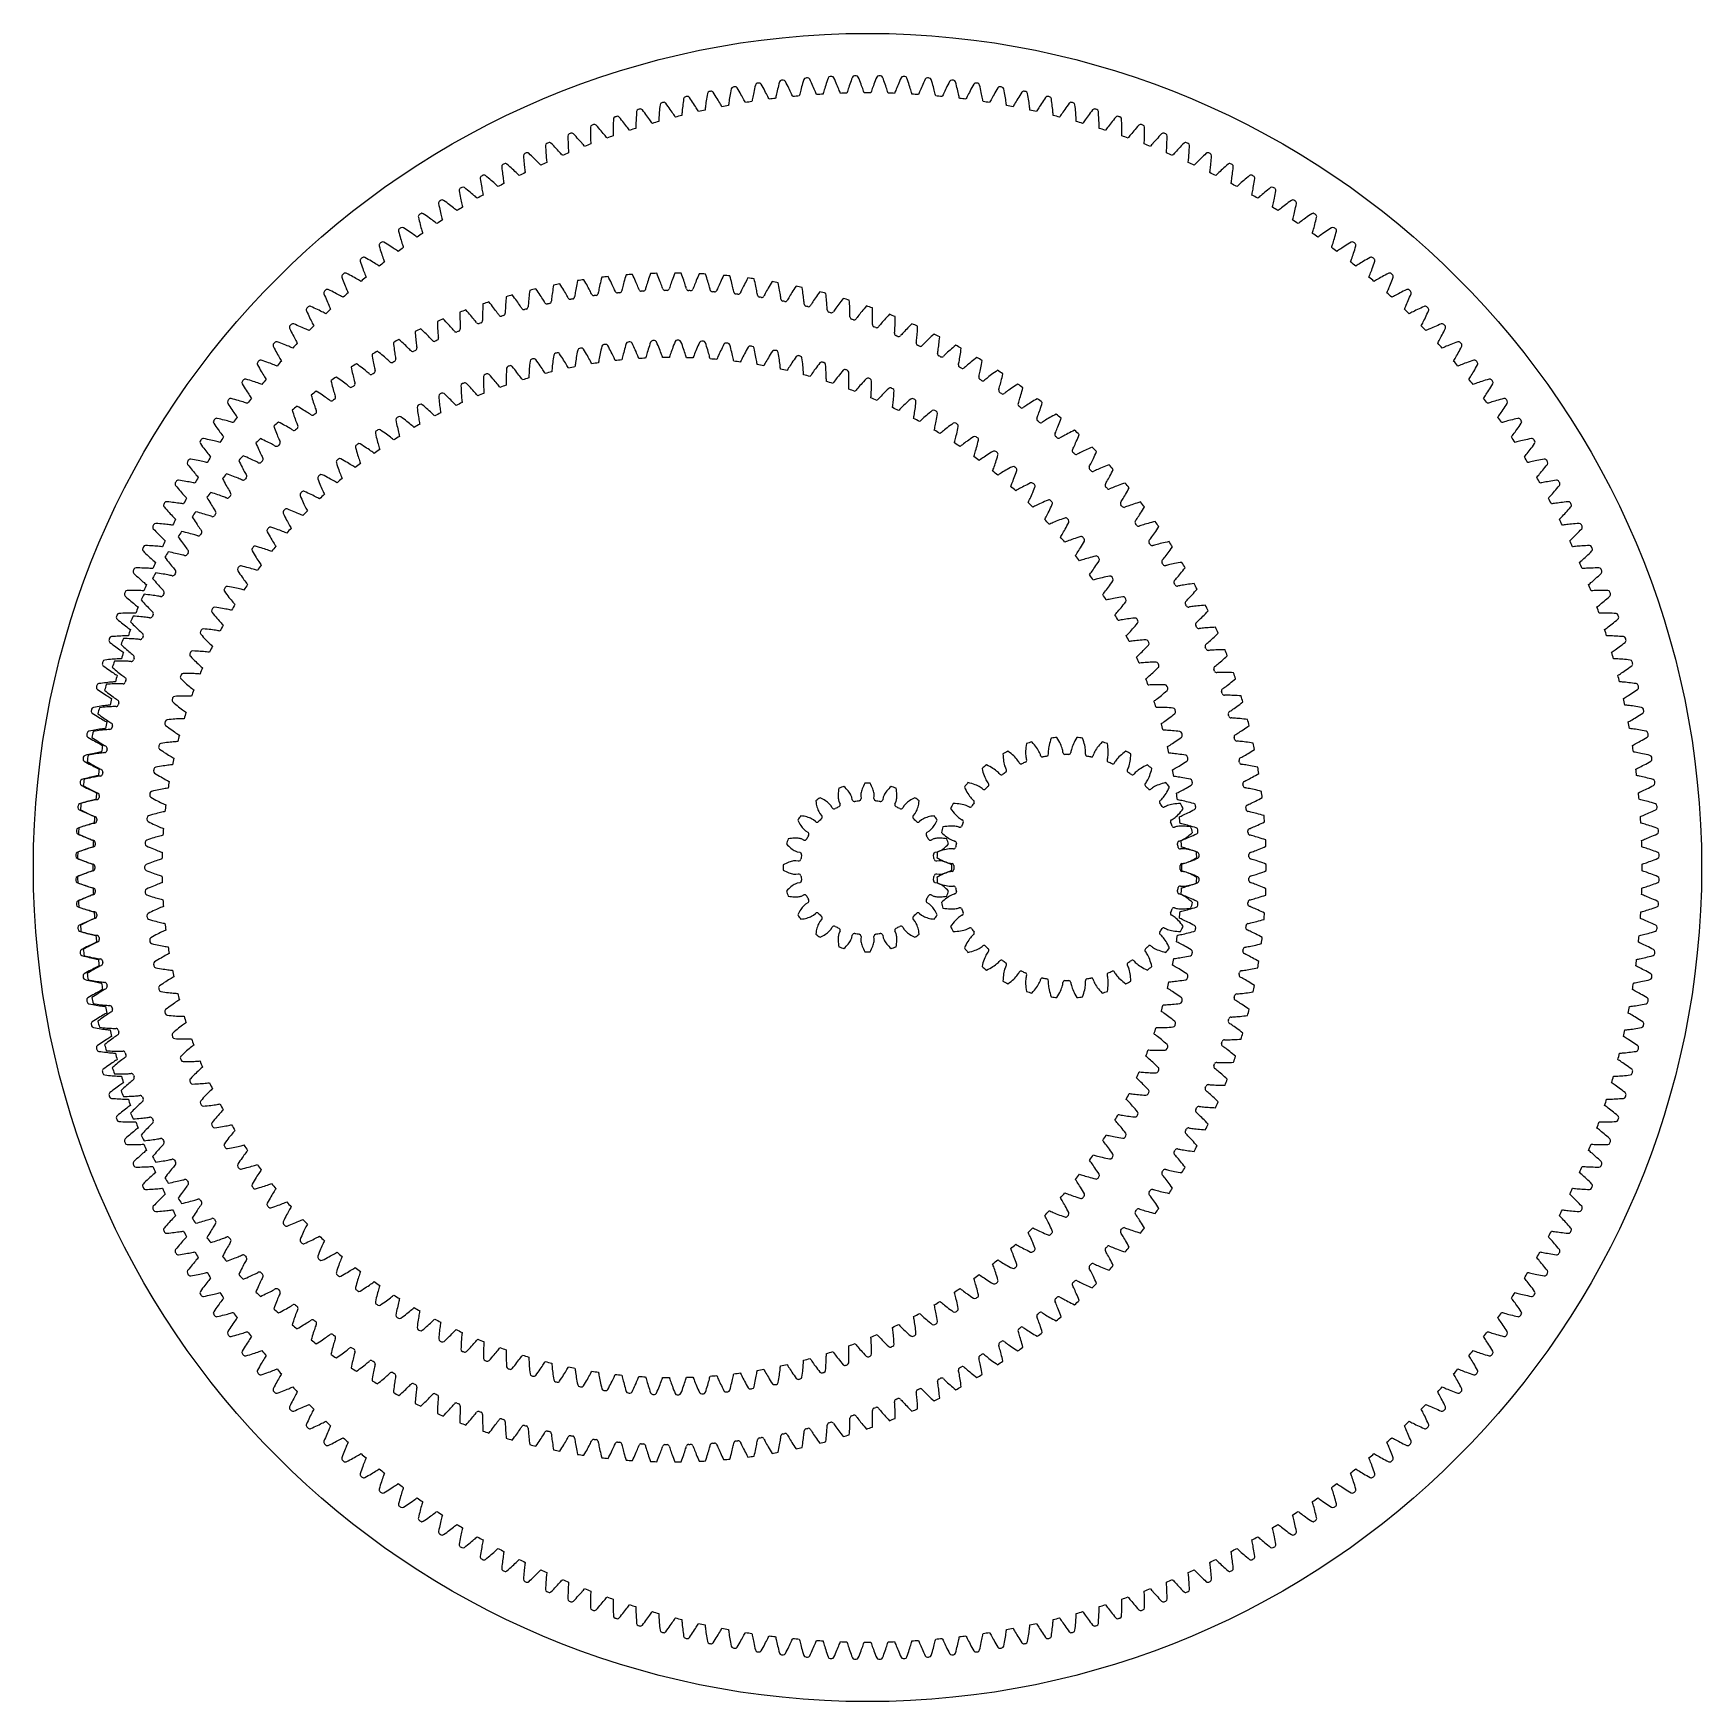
# Model space of a CAD drawing. Header units: millimetres. Extents: x -109 to 109, y -109 to 109.
import ezdxf

# ---------------------------------------------------------------- set-up
doc = ezdxf.new("R2010")
doc.units = ezdxf.units.MM

msp = doc.modelspace()

# ---------------------------------------------------------------- linework, layer by layer
at = {"layer": 'fixed_ring'}
for p, q in [((-11.475171, 102.420532), (-11.541256, 102.171362)), ((-10.583778, 102.274979), (-10.701638, 102.504243)), ((-10.470626, 102.052293), (-10.583778, 102.274979)), ((-8.459716, 102.238632), (-8.526009, 102.006885)), ((-8.389409, 102.478317), (-8.459716, 102.238632)), ((-8.315683, 102.725334), (-8.389409, 102.478317)), ((-7.429194, 102.5524), (-7.539938, 102.785185)), ((-7.322953, 102.326336), (-7.429194, 102.5524)), ((-7.221897, 102.1075), (-7.322953, 102.326336)), ((-5.307259, 102.450659), (-5.380657, 102.221064)), ((-5.229604, 102.688066), (-5.307259, 102.450659)), ((-5.148306, 102.932696), (-5.229604, 102.688066)), ((-4.267564, 102.732544), (-4.371087, 102.968629)), ((-4.168335, 102.503315), (-4.267564, 102.732544)), ((-4.074065, 102.281471), (-4.168335, 102.503315)), ((-3.984873, 102.067681), (-4.074065, 102.281471)), ((-2.230202, 102.33828), (-2.306064, 102.119404)), ((-2.149768, 102.565506), (-2.230202, 102.33828)), ((-2.064839, 102.800409), (-2.149768, 102.565506)), ((-1.976046, 103.042419), (-2.064839, 102.800409)), ((-1.101885, 102.81524), (-1.198089, 103.054401)), ((-1.009762, 102.583064), (-1.101885, 102.81524)), ((-0.922369, 102.358422), (-1.009762, 102.583064)), ((-0.839803, 102.141986), (-0.922369, 102.358422)), ((0.922369, 102.358422), (0.839803, 102.141986)), ((1.009762, 102.583064), (0.922369, 102.358422)), ((1.101885, 102.81524), (1.009762, 102.583064)), ((1.198089, 103.054401), (1.101885, 102.81524)), ((2.064839, 102.800409), (1.976046, 103.042419)), ((2.149768, 102.565506), (2.064839, 102.800409)), ((2.230202, 102.33828), (2.149768, 102.565506)), ((2.306064, 102.119404), (2.230202, 102.33828)), ((4.074065, 102.281471), (3.984873, 102.067681)), ((4.168335, 102.503315), (4.074065, 102.281471)), ((4.267564, 102.732544), (4.168335, 102.503315)), ((4.371087, 102.968629), (4.267564, 102.732544)), ((5.229604, 102.688066), (5.148306, 102.932696)), ((5.307259, 102.450659), (5.229604, 102.688066)), ((5.380657, 102.221064), (5.307259, 102.450659)), ((7.322953, 102.326336), (7.221897, 102.1075)), ((7.429194, 102.5524), (7.322953, 102.326336)), ((7.539938, 102.785185), (7.429194, 102.5524)), ((8.389409, 102.478317), (8.315683, 102.725334)), ((8.459716, 102.238632), (8.389409, 102.478317)), ((8.526009, 102.006885), (8.459716, 102.238632)), ((10.583778, 102.274979), (10.470626, 102.052293)), ((10.701638, 102.504243), (10.583778, 102.274979)), ((11.541256, 102.171362), (11.475171, 102.420532)), ((-23.97448, 100.234072), (-24.009443, 99.97867)), ((-23.071956, 100.199165), (-23.217096, 100.412207)), ((-22.932296, 99.992072), (-23.071956, 100.199165)), ((-20.996838, 100.185978), (-21.03119, 99.956889)), ((-20.959527, 100.424115), (-20.996838, 100.185978)), ((-20.919207, 100.670624), (-20.959527, 100.424115)), ((-20.876395, 100.924829), (-20.919207, 100.670624)), ((-19.975374, 100.862144), (-20.113885, 101.079555)), ((-19.842158, 100.650849), (-19.975374, 100.862144)), ((-19.714975, 100.446091), (-19.842158, 100.650849)), ((-19.594045, 100.248511), (-19.714975, 100.446091)), ((-19.479657, 100.0589), (-19.594045, 100.248511)), ((-19.372207, 99.87826), (-19.479657, 100.0589)), ((-18.016144, 100.131752), (-18.047811, 99.936806)), ((-17.981205, 100.33901), (-18.016144, 100.131752)), ((-17.943037, 100.557138), (-17.981205, 100.33901)), ((-17.901647, 100.78506), (-17.943037, 100.557138)), ((-17.857019, 101.021935), (-17.901647, 100.78506)), ((-17.809128, 101.267086), (-17.857019, 101.021935)), ((-17.758508, 101.519852), (-17.809128, 101.267086)), ((-16.859844, 101.42945), (-16.991595, 101.651024)), ((-16.733198, 101.214153), (-16.859844, 101.42945)), ((-16.612381, 101.005575), (-16.733198, 101.214153)), ((-16.497593, 100.804365), (-16.612381, 101.005575)), ((-16.389099, 100.611322), (-16.497593, 100.804365)), ((-16.287262, 100.427458), (-16.389099, 100.611322)), ((-16.192604, 100.254118), (-16.287262, 100.427458)), ((-16.10591, 100.093204), (-16.192604, 100.254118)), ((-16.028486, 99.947666), (-16.10591, 100.093204)), ((-15.025185, 100.103407), (-15.049879, 99.964727)), ((-14.995524, 100.265567), (-15.025185, 100.103407)), ((-14.961692, 100.445191), (-14.995524, 100.265567)), ((-14.924036, 100.639069), (-14.961692, 100.445191)), ((-14.882731, 100.845153), (-14.924036, 100.639069)), ((-14.837864, 101.062003), (-14.882731, 100.845153)), ((-14.789474, 101.288542), (-14.837864, 101.062003)), ((-14.737574, 101.523931), (-14.789474, 101.288542)), ((-14.682155, 101.76749), (-14.737574, 101.523931)), ((-14.623775, 102.018577), (-14.682155, 101.76749)), ((-13.728322, 101.900544), (-13.853187, 102.12607)), ((-13.608366, 101.681448), (-13.728322, 101.900544)), ((-13.49403, 101.469249), (-13.608366, 101.681448)), ((-13.385492, 101.2646), (-13.49403, 101.469249)), ((-13.282994, 101.068307), (-13.385492, 101.2646)), ((-13.186868, 100.881394), (-13.282994, 101.068307)), ((-13.097593, 100.705222), (-13.186868, 100.881394)), ((-13.015895, 100.541714), (-13.097593, 100.705222)), ((-12.94299, 100.393861), (-13.015895, 100.541714)), ((-12.881287, 100.267233), (-12.94299, 100.393861)), ((-12.839456, 100.180579), (-12.881287, 100.267233)), ((-11.964321, 100.380778), (-11.983752, 100.286538)), ((-11.935368, 100.518632), (-11.964321, 100.380778)), ((-11.900728, 100.679801), (-11.935368, 100.518632)), ((-11.86138, 100.858298), (-11.900728, 100.679801)), ((-11.817772, 101.050925), (-11.86138, 100.858298)), ((-11.77014, 101.255639), (-11.817772, 101.050925)), ((-11.718616, 101.471004), (-11.77014, 101.255639)), ((-11.663273, 101.695946), (-11.718616, 101.471004)), ((-11.604149, 101.929624), (-11.663273, 101.695946)), ((-11.541256, 102.171362), (-11.604149, 101.929624)), ((-10.362878, 101.836674), (-10.470626, 102.052293)), ((-10.260694, 101.628779), (-10.362878, 101.836674)), ((-10.16429, 101.429423), (-10.260694, 101.628779)), ((-10.073965, 101.239638), (-10.16429, 101.429423)), ((-9.990158, 101.060801), (-10.073965, 101.239638)), ((-9.913534, 100.894854), (-9.990158, 101.060801)), ((-9.845216, 100.744826), (-9.913534, 100.894854)), ((-9.787442, 100.616358), (-9.845216, 100.744826)), ((-9.7483, 100.528457), (-9.787442, 100.616358)), ((-8.867415, 100.701611), (-8.889739, 100.608014)), ((-8.834231, 100.838508), (-8.867415, 100.701611)), ((-8.794643, 100.998535), (-8.834231, 100.838508)), ((-8.749817, 101.175735), (-8.794643, 100.998535)), ((-8.700298, 101.366927), (-8.749817, 101.175735)), ((-8.646384, 101.570077), (-8.700298, 101.366927)), ((-8.588253, 101.783754), (-8.646384, 101.570077)), ((-8.526009, 102.006885), (-8.588253, 101.783754)), ((-7.126164, 101.896557), (-7.221897, 102.1075)), ((-7.035944, 101.694327), (-7.126164, 101.896557)), ((-6.951507, 101.501851), (-7.035944, 101.694327)), ((-6.873246, 101.320517), (-6.951507, 101.501851)), ((-6.80177, 101.152289), (-6.873246, 101.320517)), ((-6.738104, 101.000229), (-6.80177, 101.152289)), ((-6.684313, 100.870043), (-6.738104, 101.000229)), ((-6.647897, 100.780978), (-6.684313, 100.870043)), ((-5.762097, 100.926923), (-5.787293, 100.834058)), ((-5.724713, 101.062733), (-5.762097, 100.926923)), ((-5.680216, 101.221464), (-5.724713, 101.062733)), ((-5.629955, 101.397201), (-5.680216, 101.221464)), ((-5.574571, 101.586777), (-5.629955, 101.397201)), ((-5.514427, 101.788171), (-5.574571, 101.586777)), ((-5.449743, 101.999956), (-5.514427, 101.788171)), ((-5.380657, 102.221064), (-5.449743, 101.999956)), ((-3.900924, 101.862767), (-3.984873, 102.067681)), ((-3.822455, 101.667782), (-3.900924, 101.862767)), ((-3.749815, 101.484125), (-3.822455, 101.667782)), ((-3.683553, 101.313776), (-3.749815, 101.484125)), ((-3.6246, 101.159827), (-3.683553, 101.313776)), ((-3.574844, 101.028046), (-3.6246, 101.159827)), ((-3.541188, 100.937902), (-3.574844, 101.028046)), ((-2.651314, 101.0565), (-2.679357, 100.964454)), ((-2.609765, 101.191094), (-2.651314, 101.0565)), ((-2.560401, 101.34838), (-2.609765, 101.191094)), ((-2.504752, 101.522485), (-2.560401, 101.34838)), ((-2.443556, 101.710266), (-2.504752, 101.522485)), ((-2.377239, 101.909712), (-2.443556, 101.710266)), ((-2.306064, 102.119404), (-2.377239, 101.909712)), ((-0.762204, 101.934585), (-0.839803, 102.141986)), ((-0.689776, 101.737276), (-0.762204, 101.934585)), ((-0.622827, 101.551469), (-0.689776, 101.737276)), ((-0.561842, 101.37916), (-0.622827, 101.551469)), ((-0.507658, 101.223469), (-0.561842, 101.37916)), ((-0.461984, 101.090218), (-0.507658, 101.223469)), ((-0.43112, 100.99908), (-0.461984, 101.090218)), ((0.461984, 101.090218), (0.43112, 100.99908)), ((0.507658, 101.223469), (0.461984, 101.090218)), ((0.561842, 101.37916), (0.507658, 101.223469)), ((0.622827, 101.551469), (0.561842, 101.37916)), ((0.689776, 101.737276), (0.622827, 101.551469)), ((0.762204, 101.934585), (0.689776, 101.737276)), ((0.839803, 102.141986), (0.762204, 101.934585)), ((2.377239, 101.909712), (2.306064, 102.119404)), ((2.443556, 101.710266), (2.377239, 101.909712)), ((2.504752, 101.522485), (2.443556, 101.710266)), ((2.560401, 101.34838), (2.504752, 101.522485)), ((2.609765, 101.191094), (2.560401, 101.34838)), ((2.651314, 101.0565), (2.609765, 101.191094)), ((2.679357, 100.964454), (2.651314, 101.0565)), ((3.574844, 101.028046), (3.541188, 100.937902)), ((3.6246, 101.159827), (3.574844, 101.028046)), ((3.683553, 101.313776), (3.6246, 101.159827)), ((3.749815, 101.484125), (3.683553, 101.313776)), ((3.822455, 101.667782), (3.749815, 101.484125)), ((3.900924, 101.862767), (3.822455, 101.667782)), ((3.984873, 102.067681), (3.900924, 101.862767)), ((5.449743, 101.999956), (5.380657, 102.221064)), ((5.514427, 101.788171), (5.449743, 101.999956)), ((5.574571, 101.586777), (5.514427, 101.788171)), ((5.629955, 101.397201), (5.574571, 101.586777)), ((5.680216, 101.221464), (5.629955, 101.397201)), ((5.724713, 101.062733), (5.680216, 101.221464)), ((5.762097, 100.926923), (5.724713, 101.062733)), ((5.787293, 100.834058), (5.762097, 100.926923)), ((6.684313, 100.870043), (6.647897, 100.780978)), ((6.738104, 101.000229), (6.684313, 100.870043)), ((6.80177, 101.152289), (6.738104, 101.000229)), ((6.873246, 101.320517), (6.80177, 101.152289)), ((6.951507, 101.501851), (6.873246, 101.320517)), ((7.035944, 101.694327), (6.951507, 101.501851)), ((7.126164, 101.896557), (7.035944, 101.694327)), ((7.221897, 102.1075), (7.126164, 101.896557)), ((8.588253, 101.783754), (8.526009, 102.006885)), ((8.646384, 101.570077), (8.588253, 101.783754)), ((8.700298, 101.366927), (8.646384, 101.570077)), ((8.749817, 101.175735), (8.700298, 101.366927)), ((8.794643, 100.998535), (8.749817, 101.175735)), ((8.834231, 100.838508), (8.794643, 100.998535)), ((8.867415, 100.701611), (8.834231, 100.838508)), ((8.889739, 100.608014), (8.867415, 100.701611)), ((9.787442, 100.616358), (9.7483, 100.528457)), ((9.845216, 100.744826), (9.787442, 100.616358)), ((9.913534, 100.894854), (9.845216, 100.744826)), ((9.990158, 101.060801), (9.913534, 100.894854)), ((10.073965, 101.239638), (9.990158, 101.060801)), ((10.16429, 101.429423), (10.073965, 101.239638)), ((10.260694, 101.628779), (10.16429, 101.429423)), ((10.362878, 101.836674), (10.260694, 101.628779)), ((10.470626, 102.052293), (10.362878, 101.836674)), ((11.604149, 101.929624), (11.541256, 102.171362)), ((11.663273, 101.695946), (11.604149, 101.929624)), ((11.718616, 101.471004), (11.663273, 101.695946)), ((11.77014, 101.255639), (11.718616, 101.471004)), ((11.817772, 101.050925), (11.77014, 101.255639)), ((11.86138, 100.858298), (11.817772, 101.050925)), ((11.900728, 100.679801), (11.86138, 100.858298)), ((11.935368, 100.518632), (11.900728, 100.679801)), ((11.964321, 100.380778), (11.935368, 100.518632)), ((11.983752, 100.286538), (11.964321, 100.380778)), ((12.881287, 100.267233), (12.839456, 100.180579)), ((12.94299, 100.393861), (12.881287, 100.267233)), ((13.015895, 100.541714), (12.94299, 100.393861)), ((13.097593, 100.705222), (13.015895, 100.541714)), ((13.186868, 100.881394), (13.097593, 100.705222)), ((13.282994, 101.068307), (13.186868, 100.881394)), ((13.385492, 101.2646), (13.282994, 101.068307)), ((13.49403, 101.469249), (13.385492, 101.2646)), ((13.608366, 101.681448), (13.49403, 101.469249)), ((13.728322, 101.900544), (13.608366, 101.681448)), ((13.853187, 102.12607), (13.728322, 101.900544)), ((14.682155, 101.76749), (14.623775, 102.018577)), ((14.737574, 101.523931), (14.682155, 101.76749)), ((14.789474, 101.288542), (14.737574, 101.523931)), ((14.837864, 101.062003), (14.789474, 101.288542)), ((14.882731, 100.845153), (14.837864, 101.062003)), ((14.924036, 100.639069), (14.882731, 100.845153)), ((14.961692, 100.445191), (14.924036, 100.639069)), ((14.995524, 100.265567), (14.961692, 100.445191)), ((15.025185, 100.103407), (14.995524, 100.265567)), ((15.049879, 99.964727), (15.025185, 100.103407)), ((16.10591, 100.093204), (16.028486, 99.947666)), ((16.192604, 100.254118), (16.10591, 100.093204)), ((16.287262, 100.427458), (16.192604, 100.254118)), ((16.389099, 100.611322), (16.287262, 100.427458)), ((16.497593, 100.804365), (16.389099, 100.611322)), ((16.612381, 101.005575), (16.497593, 100.804365)), ((16.733198, 101.214153), (16.612381, 101.005575)), ((16.859844, 101.42945), (16.733198, 101.214153)), ((16.991595, 101.651024), (16.859844, 101.42945)), ((17.809128, 101.267086), (17.758508, 101.519852)), ((17.857019, 101.021935), (17.809128, 101.267086)), ((17.901647, 100.78506), (17.857019, 101.021935)), ((17.943037, 100.557138), (17.901647, 100.78506)), ((17.981205, 100.33901), (17.943037, 100.557138)), ((18.016144, 100.131752), (17.981205, 100.33901)), ((18.047811, 99.936806), (18.016144, 100.131752)), ((19.479657, 100.0589), (19.372207, 99.87826)), ((19.594045, 100.248511), (19.479657, 100.0589)), ((19.714975, 100.446091), (19.594045, 100.248511)), ((19.842158, 100.650849), (19.714975, 100.446091)), ((19.975374, 100.862144), (19.842158, 100.650849)), ((20.113885, 101.079555), (19.975374, 100.862144)), ((20.919207, 100.670624), (20.876395, 100.924829)), ((20.959527, 100.424115), (20.919207, 100.670624)), ((20.996838, 100.185978), (20.959527, 100.424115)), ((21.03119, 99.956889), (20.996838, 100.185978)), ((23.071956, 100.199165), (22.932296, 99.992072)), ((23.217096, 100.412207), (23.071956, 100.199165)), ((24.009443, 99.97867), (23.97448, 100.234072)), ((-30.136085, 98.061822), (-30.151265, 97.821258)), ((-30.118683, 98.311), (-30.136085, 98.061822)), ((-30.099508, 98.56807), (-30.118683, 98.311)), ((-29.196547, 98.588789), (-29.354528, 98.792493)), ((-29.044403, 98.390687), (-29.196547, 98.588789)), ((-28.89887, 98.198537), (-29.044403, 98.390687)), ((-28.760226, 98.012959), (-28.89887, 98.198537)), ((-28.628831, 97.834711), (-28.760226, 98.012959)), ((-27.178283, 98.042287), (-27.191827, 97.845251)), ((-27.162616, 98.251885), (-27.178283, 98.042287)), ((-27.144737, 98.472605), (-27.162616, 98.251885)), ((-27.124553, 98.703374), (-27.144737, 98.472605)), ((-27.101973, 98.943356), (-27.124553, 98.703374)), ((-27.076905, 99.191879), (-27.101973, 98.943356)), ((-27.049823, 99.448238), (-27.076905, 99.191879)), ((-26.146652, 99.44114), (-26.298285, 99.649612)), ((-26.000681, 99.238446), (-26.146652, 99.44114)), ((-25.861134, 99.041906), (-26.000681, 99.238446)), ((-25.72827, 98.852146), (-25.861134, 99.041906)), ((-25.602427, 98.669936), (-25.72827, 98.852146)), ((-25.48406, 98.496253), (-25.602427, 98.669936)), ((-25.373812, 98.332387), (-25.48406, 98.496253)), ((-25.272641, 98.180158), (-25.373812, 98.332387)), ((-25.182118, 98.042385), (-25.272641, 98.180158)), ((-25.105322, 97.924299), (-25.182118, 98.042385)), ((-25.05316, 97.843442), (-25.105322, 97.924299)), ((-24.20926, 98.149668), (-24.216963, 98.053754)), ((-24.197467, 98.290034), (-24.20926, 98.149668)), ((-24.182895, 98.45424), (-24.197467, 98.290034)), ((-24.165781, 98.636219), (-24.182895, 98.45424)), ((-24.146174, 98.832745), (-24.165781, 98.636219)), ((-24.124061, 99.04176), (-24.146174, 98.832745)), ((-24.099393, 99.261825), (-24.124061, 99.04176)), ((-24.072113, 99.491863), (-24.099393, 99.261825)), ((-24.042152, 99.731036), (-24.072113, 99.491863)), ((-24.009443, 99.97867), (-24.042152, 99.731036)), ((-22.798868, 99.791327), (-22.932296, 99.992072)), ((-22.67191, 99.597566), (-22.798868, 99.791327)), ((-22.551738, 99.411567), (-22.67191, 99.597566)), ((-22.438776, 99.234321), (-22.551738, 99.411567)), ((-22.333626, 99.067138), (-22.438776, 99.234321)), ((-22.237191, 98.911865), (-22.333626, 99.067138)), ((-22.150954, 98.77137), (-22.237191, 98.911865)), ((-22.077831, 98.650975), (-22.150954, 98.77137)), ((-22.028183, 98.56855), (-22.077831, 98.650975)), ((-21.175253, 98.848643), (-21.185906, 98.753012)), ((-21.159144, 98.98858), (-21.175253, 98.848643)), ((-21.139522, 99.152258), (-21.159144, 98.98858)), ((-21.116811, 99.333625), (-21.139522, 99.152258)), ((-21.091162, 99.529453), (-21.116811, 99.333625)), ((-21.062622, 99.737689), (-21.091162, 99.529453)), ((-21.03119, 99.956889), (-21.062622, 99.737689)), ((-19.272256, 99.707918), (-19.372207, 99.87826)), ((-19.180648, 99.549749), (-19.272256, 99.707918)), ((-19.098778, 99.406665), (-19.180648, 99.549749)), ((-19.029397, 99.284075), (-19.098778, 99.406665)), ((-18.982311, 99.200161), (-19.029397, 99.284075)), ((-18.121161, 99.453854), (-18.134753, 99.358597)), ((-18.100749, 99.593229), (-18.121161, 99.453854)), ((-18.076096, 99.756225), (-18.100749, 99.593229)), ((-18.047811, 99.936806), (-18.076096, 99.756225)), ((-15.962913, 99.822998), (-16.028486, 99.947666)), ((-15.918434, 99.737673), (-15.962913, 99.822998)), ((-15.049879, 99.964727), (-15.066398, 99.869934)), ((15.066398, 99.869934), (15.049879, 99.964727)), ((15.962913, 99.822998), (15.918434, 99.737673)), ((16.028486, 99.947666), (15.962913, 99.822998)), ((18.076096, 99.756225), (18.047811, 99.936806)), ((18.100749, 99.593229), (18.076096, 99.756225)), ((18.121161, 99.453854), (18.100749, 99.593229)), ((18.134753, 99.358597), (18.121161, 99.453854)), ((19.029397, 99.284075), (18.982311, 99.200161)), ((19.098778, 99.406665), (19.029397, 99.284075)), ((19.180648, 99.549749), (19.098778, 99.406665)), ((19.272256, 99.707918), (19.180648, 99.549749)), ((19.372207, 99.87826), (19.272256, 99.707918)), ((21.062622, 99.737689), (21.03119, 99.956889)), ((21.091162, 99.529453), (21.062622, 99.737689)), ((21.116811, 99.333625), (21.091162, 99.529453)), ((21.139522, 99.152258), (21.116811, 99.333625)), ((21.159144, 98.98858), (21.139522, 99.152258)), ((21.175253, 98.848643), (21.159144, 98.98858)), ((21.185906, 98.753012), (21.175253, 98.848643)), ((22.077831, 98.650975), (22.028183, 98.56855)), ((22.150954, 98.77137), (22.077831, 98.650975)), ((22.237191, 98.911865), (22.150954, 98.77137)), ((22.333626, 99.067138), (22.237191, 98.911865)), ((22.438776, 99.234321), (22.333626, 99.067138)), ((22.551738, 99.411567), (22.438776, 99.234321)), ((22.67191, 99.597566), (22.551738, 99.411567)), ((22.798868, 99.791327), (22.67191, 99.597566)), ((22.932296, 99.992072), (22.798868, 99.791327)), ((24.042152, 99.731036), (24.009443, 99.97867)), ((24.072113, 99.491863), (24.042152, 99.731036)), ((24.099393, 99.261825), (24.072113, 99.491863)), ((24.124061, 99.04176), (24.099393, 99.261825)), ((24.146174, 98.832745), (24.124061, 99.04176)), ((24.165781, 98.636219), (24.146174, 98.832745)), ((24.182895, 98.45424), (24.165781, 98.636219)), ((24.197467, 98.290034), (24.182895, 98.45424)), ((24.20926, 98.149668), (24.197467, 98.290034)), ((24.216963, 98.053754), (24.20926, 98.149668)), ((25.105322, 97.924299), (25.05316, 97.843442)), ((25.182118, 98.042385), (25.105322, 97.924299)), ((25.272641, 98.180158), (25.182118, 98.042385)), ((25.373812, 98.332387), (25.272641, 98.180158)), ((25.48406, 98.496253), (25.373812, 98.332387)), ((25.602427, 98.669936), (25.48406, 98.496253)), ((25.72827, 98.852146), (25.602427, 98.669936)), ((25.861134, 99.041906), (25.72827, 98.852146)), ((26.000681, 99.238446), (25.861134, 99.041906)), ((26.146652, 99.44114), (26.000681, 99.238446)), ((26.298285, 99.649612), (26.146652, 99.44114)), ((27.076905, 99.191879), (27.049823, 99.448238)), ((27.101973, 98.943356), (27.076905, 99.191879)), ((27.124553, 98.703374), (27.101973, 98.943356)), ((27.144737, 98.472605), (27.124553, 98.703374)), ((27.162616, 98.251885), (27.144737, 98.472605)), ((27.178283, 98.042287), (27.162616, 98.251885)), ((27.191827, 97.845251), (27.178283, 98.042287)), ((28.760226, 98.012959), (28.628831, 97.834711)), ((28.89887, 98.198537), (28.760226, 98.012959)), ((29.044403, 98.390687), (28.89887, 98.198537)), ((29.196547, 98.588789), (29.044403, 98.390687)), ((29.354528, 98.792493), (29.196547, 98.588789)), ((30.118683, 98.311), (30.099508, 98.56807)), ((30.136085, 98.061822), (30.118683, 98.311)), ((30.151265, 97.821258), (30.136085, 98.061822)), ((-36.115702, 96.020626), (-36.116043, 95.779584)), ((-36.116043, 95.779584), (-36.114848, 95.547938)), ((-36.113672, 96.270403), (-36.115702, 96.020626)), ((-36.110359, 96.528166), (-36.113672, 96.270403)), ((-35.210386, 96.604433), (-35.380607, 96.798024)), ((-35.046335, 96.416072), (-35.210386, 96.604433)), ((-34.88925, 96.233246), (-35.046335, 96.416072)), ((-34.739444, 96.056555), (-34.88925, 96.233246)), ((-34.597325, 95.886734), (-34.739444, 96.056555)), ((-34.463438, 95.724713), (-34.597325, 95.886734)), ((-34.33854, 95.571718), (-34.463438, 95.724713)), ((-33.163696, 95.985718), (-33.163946, 95.802935)), ((-33.163946, 95.802935), (-33.163305, 95.638086)), ((-33.162306, 96.183214), (-33.163696, 95.985718)), ((-33.159572, 96.393378), (-33.162306, 96.183214)), ((-33.155315, 96.61478), (-33.159572, 96.393378)), ((-33.149376, 96.846354), (-33.155315, 96.61478)), ((-33.141612, 97.087271), (-33.149376, 96.846354)), ((-33.131891, 97.336866), (-33.141612, 97.087271)), ((-33.120642, 97.594405), (-33.131891, 97.336866)), ((-32.218747, 97.642921), (-32.382926, 97.841663)), ((-32.060575, 97.449598), (-32.218747, 97.642921)), ((-31.909194, 97.262021), (-32.060575, 97.449598)), ((-31.7649, 97.0808), (-31.909194, 97.262021)), ((-31.628078, 96.906683), (-31.7649, 97.0808)), ((-31.499244, 96.740616), (-31.628078, 96.906683)), ((-31.379117, 96.583848), (-31.499244, 96.740616)), ((-31.268766, 96.438135), (-31.379117, 96.583848)), ((-31.169934, 96.306197), (-31.268766, 96.438135)), ((-31.086014, 96.193063), (-31.169934, 96.306197)), ((-31.028973, 96.11557), (-31.086014, 96.193063)), ((-30.205526, 96.473166), (-30.207309, 96.37696)), ((-30.202396, 96.613993), (-30.205526, 96.473166)), ((-30.19796, 96.778783), (-30.202396, 96.613993)), ((-30.192081, 96.961471), (-30.19796, 96.778783)), ((-30.18461, 97.158831), (-30.192081, 96.961471)), ((-30.175406, 97.368812), (-30.18461, 97.158831)), ((-30.164332, 97.589977), (-30.175406, 97.368812)), ((-30.151265, 97.821258), (-30.164332, 97.589977)), ((-28.505172, 97.664755), (-28.628831, 97.834711)), ((-28.38993, 97.504362), (-28.505172, 97.664755)), ((-28.284118, 97.35532), (-28.38993, 97.504362)), ((-28.189396, 97.2204), (-28.284118, 97.35532)), ((-28.109, 97.104736), (-28.189396, 97.2204)), ((-28.054372, 97.025523), (-28.109, 97.104736)), ((-27.220303, 97.357592), (-27.225048, 97.261487)), ((-27.212838, 97.498255), (-27.220303, 97.357592)), ((-27.20333, 97.662831), (-27.212838, 97.498255)), ((-27.191827, 97.845251), (-27.20333, 97.662831)), ((27.20333, 97.662831), (27.191827, 97.845251)), ((27.212838, 97.498255), (27.20333, 97.662831)), ((27.220303, 97.357592), (27.212838, 97.498255)), ((27.225048, 97.261487), (27.220303, 97.357592)), ((28.109, 97.104736), (28.054372, 97.025523)), ((28.189396, 97.2204), (28.109, 97.104736)), ((28.284118, 97.35532), (28.189396, 97.2204)), ((28.38993, 97.504362), (28.284118, 97.35532)), ((28.505172, 97.664755), (28.38993, 97.504362)), ((28.628831, 97.834711), (28.505172, 97.664755)), ((30.164332, 97.589977), (30.151265, 97.821258)), ((30.175406, 97.368812), (30.164332, 97.589977)), ((30.18461, 97.158831), (30.175406, 97.368812)), ((30.192081, 96.961471), (30.18461, 97.158831)), ((30.19796, 96.778783), (30.192081, 96.961471)), ((30.202396, 96.613993), (30.19796, 96.778783)), ((30.205526, 96.473166), (30.202396, 96.613993)), ((30.207309, 96.37696), (30.205526, 96.473166)), ((31.086014, 96.193063), (31.028973, 96.11557)), ((31.169934, 96.306197), (31.086014, 96.193063)), ((31.268766, 96.438135), (31.169934, 96.306197)), ((31.379117, 96.583848), (31.268766, 96.438135)), ((31.499244, 96.740616), (31.379117, 96.583848)), ((31.628078, 96.906683), (31.499244, 96.740616)), ((31.7649, 97.0808), (31.628078, 96.906683)), ((31.909194, 97.262021), (31.7649, 97.0808)), ((32.060575, 97.449598), (31.909194, 97.262021)), ((32.218747, 97.642921), (32.060575, 97.449598)), ((32.382926, 97.841663), (32.218747, 97.642921)), ((33.131891, 97.336866), (33.120642, 97.594405)), ((33.141612, 97.087271), (33.131891, 97.336866)), ((33.149376, 96.846354), (33.141612, 97.087271)), ((33.155315, 96.61478), (33.149376, 96.846354)), ((33.159572, 96.393378), (33.155315, 96.61478)), ((33.162306, 96.183214), (33.159572, 96.393378)), ((33.163696, 95.985718), (33.162306, 96.183214)), ((33.163305, 95.638086), (33.163946, 95.802935)), ((33.163946, 95.802935), (33.163696, 95.985718)), ((34.463438, 95.724713), (34.33854, 95.571718)), ((34.597325, 95.886734), (34.463438, 95.724713)), ((34.739444, 96.056555), (34.597325, 95.886734)), ((34.88925, 96.233246), (34.739444, 96.056555)), ((35.046335, 96.416072), (34.88925, 96.233246)), ((35.210386, 96.604433), (35.046335, 96.416072)), ((35.380607, 96.798024), (35.210386, 96.604433)), ((36.113672, 96.270403), (36.110359, 96.528166)), ((36.115702, 96.020626), (36.113672, 96.270403)), ((36.114848, 95.547938), (36.116043, 95.779584)), ((36.116043, 95.779584), (36.115702, 96.020626)), ((-41.984231, 94.122098), (-41.971669, 93.864619)), ((-41.971669, 93.864619), (-41.958319, 93.615191)), ((-41.958319, 93.615191), (-41.943821, 93.374586)), ((-41.09066, 94.253623), (-41.272476, 94.436368)), ((-40.915325, 94.075718), (-41.09066, 94.253623)), ((-40.747282, 93.902909), (-40.915325, 94.075718)), ((-40.586883, 93.735775), (-40.747282, 93.902909)), ((-40.434579, 93.575025), (-40.586883, 93.735775)), ((-40.290972, 93.421554), (-40.434579, 93.575025)), ((-39.065823, 95.370364), (-39.061196, 95.112621)), ((-39.061196, 95.112621), (-39.055533, 94.862901)), ((-39.055533, 94.862901), (-39.048452, 94.621962)), ((-39.048452, 94.621962), (-39.040124, 94.390462)), ((-39.040124, 94.390462), (-39.030743, 94.169218)), ((-39.030743, 94.169218), (-39.020534, 93.959284)), ((-39.020534, 93.959284), (-39.009763, 93.762077)), ((-39.009763, 93.762077), (-38.998761, 93.579626)), ((-38.998761, 93.579626), (-38.987973, 93.415129)), ((-38.168626, 95.474309), (-38.344728, 95.662567)), ((-37.998852, 95.29109), (-38.168626, 95.474309)), ((-37.836211, 95.113188), (-37.998852, 95.29109)), ((-37.681035, 94.941194), (-37.836211, 95.113188)), ((-37.533754, 94.77583), (-37.681035, 94.941194)), ((-37.39494, 94.618009), (-37.533754, 94.77583)), ((-37.265391, 94.468933), (-37.39494, 94.618009)), ((-37.146279, 94.33029), (-37.265391, 94.468933)), ((-37.039512, 94.204686), (-37.146279, 94.33029)), ((-36.948786, 94.096933), (-37.039512, 94.204686)), ((-36.887083, 94.023099), (-36.948786, 94.096933)), ((-36.114848, 95.547938), (-36.112285, 95.32651)), ((-36.112285, 95.32651), (-36.108546, 95.116361)), ((-36.108546, 95.116361), (-36.103853, 94.918916)), ((-36.103853, 94.918916), (-36.098474, 94.736212)), ((-36.098474, 94.736212), (-36.092757, 94.571461)), ((-36.092757, 94.571461), (-36.087211, 94.430709)), ((-36.087211, 94.430709), (-36.083069, 94.334576)), ((-34.223754, 95.429473), (-34.33854, 95.571718)), ((-34.120906, 95.300641), (-34.223754, 95.429473)), ((-34.033542, 95.190145), (-34.120906, 95.300641)), ((-33.974142, 95.114445), (-34.033542, 95.190145)), ((-33.163305, 95.638086), (-33.162097, 95.49723)), ((-33.162097, 95.49723), (-33.160916, 95.401015)), ((33.160916, 95.401015), (33.162097, 95.49723)), ((33.162097, 95.49723), (33.163305, 95.638086)), ((34.033542, 95.190145), (33.974142, 95.114445)), ((34.120906, 95.300641), (34.033542, 95.190145)), ((34.223754, 95.429473), (34.120906, 95.300641)), ((34.33854, 95.571718), (34.223754, 95.429473)), ((36.083069, 94.334576), (36.087211, 94.430709)), ((36.087211, 94.430709), (36.092757, 94.571461)), ((36.092757, 94.571461), (36.098474, 94.736212)), ((36.098474, 94.736212), (36.103853, 94.918916)), ((36.103853, 94.918916), (36.108546, 95.116361)), ((36.108546, 95.116361), (36.112285, 95.32651)), ((36.112285, 95.32651), (36.114848, 95.547938)), ((36.948786, 94.096933), (36.887083, 94.023099)), ((37.039512, 94.204686), (36.948786, 94.096933)), ((37.146279, 94.33029), (37.039512, 94.204686)), ((37.265391, 94.468933), (37.146279, 94.33029)), ((37.39494, 94.618009), (37.265391, 94.468933)), ((37.533754, 94.77583), (37.39494, 94.618009)), ((37.681035, 94.941194), (37.533754, 94.77583)), ((37.836211, 95.113188), (37.681035, 94.941194)), ((37.998852, 95.29109), (37.836211, 95.113188)), ((38.168626, 95.474309), (37.998852, 95.29109)), ((38.344728, 95.662567), (38.168626, 95.474309)), ((38.987973, 93.415129), (38.998761, 93.579626)), ((38.998761, 93.579626), (39.009763, 93.762077)), ((39.009763, 93.762077), (39.020534, 93.959284)), ((39.020534, 93.959284), (39.030743, 94.169218)), ((39.030743, 94.169218), (39.040124, 94.390462)), ((39.040124, 94.390462), (39.048452, 94.621962)), ((39.048452, 94.621962), (39.055533, 94.862901)), ((39.055533, 94.862901), (39.061196, 95.112621)), ((39.061196, 95.112621), (39.065823, 95.370364)), ((40.434579, 93.575025), (40.290972, 93.421554)), ((40.586883, 93.735775), (40.434579, 93.575025)), ((40.747282, 93.902909), (40.586883, 93.735775)), ((40.915325, 94.075718), (40.747282, 93.902909)), ((41.09066, 94.253623), (40.915325, 94.075718)), ((41.272476, 94.436368), (41.09066, 94.253623)), ((41.943821, 93.374586), (41.958319, 93.615191)), ((41.958319, 93.615191), (41.971669, 93.864619)), ((41.971669, 93.864619), (41.984231, 94.122098)), ((-47.698842, 91.358992), (-47.670454, 91.102775)), ((-46.815063, 91.545276), (-47.007784, 91.716482)), ((-46.629108, 91.378503), (-46.815063, 91.545276)), ((-46.450746, 91.216367), (-46.629108, 91.378503)), ((-44.862814, 92.784551), (-44.842329, 92.527581)), ((-44.842329, 92.527581), (-44.821304, 92.278683)), ((-44.821304, 92.278683), (-44.799404, 92.038637)), ((-44.799404, 92.038637), (-44.77684, 91.808089)), ((-44.77684, 91.808089), (-44.753857, 91.587842)), ((-44.753857, 91.587842), (-44.730744, 91.378935)), ((-44.730744, 91.378935), (-44.707853, 91.182765)), ((-43.973717, 92.943531), (-44.161075, 93.120591)), ((-43.792987, 92.77111), (-43.973717, 92.943531)), ((-43.619702, 92.603558), (-43.792987, 92.77111)), ((-43.454232, 92.441443), (-43.619702, 92.603558)), ((-43.29705, 92.285459), (-43.454232, 92.441443)), ((-43.148785, 92.136483), (-43.29705, 92.285459)), ((-43.010304, 91.995666), (-43.148785, 92.136483)), ((-42.882883, 91.864618), (-43.010304, 91.995666)), ((-42.768586, 91.745825), (-42.882883, 91.864618)), ((-42.671399, 91.643861), (-42.768586, 91.745825)), ((-42.605268, 91.573966), (-42.671399, 91.643861)), ((-41.943821, 93.374586), (-41.928368, 93.143452)), ((-41.928368, 93.143452), (-41.912178, 92.922602)), ((-41.912178, 92.922602), (-41.895509, 92.713081)), ((-41.895509, 92.713081), (-41.87867, 92.5163)), ((-41.87867, 92.5163), (-41.862055, 92.334274)), ((-41.862055, 92.334274), (-41.846206, 92.170187)), ((-41.846206, 92.170187), (-41.832006, 92.030043)), ((-41.832006, 92.030043), (-41.821953, 91.934348)), ((-40.156893, 93.276539), (-40.290972, 93.421554)), ((-40.033568, 93.14163), (-40.156893, 93.276539)), ((-39.922983, 93.019373), (-40.033568, 93.14163)), ((-39.828983, 92.914464), (-39.922983, 93.019373)), ((-39.765035, 92.842566), (-39.828983, 92.914464)), ((-38.987973, 93.415129), (-38.978095, 93.274614)), ((-38.978095, 93.274614), (-38.970994, 93.178654)), ((38.970994, 93.178654), (38.978095, 93.274614)), ((38.978095, 93.274614), (38.987973, 93.415129)), ((39.828983, 92.914464), (39.765035, 92.842566)), ((39.922983, 93.019373), (39.828983, 92.914464)), ((40.033568, 93.14163), (39.922983, 93.019373)), ((40.156893, 93.276539), (40.033568, 93.14163)), ((40.290972, 93.421554), (40.156893, 93.276539)), ((41.821953, 91.934348), (41.832006, 92.030043)), ((41.832006, 92.030043), (41.846206, 92.170187)), ((41.846206, 92.170187), (41.862055, 92.334274)), ((41.862055, 92.334274), (41.87867, 92.5163)), ((41.87867, 92.5163), (41.895509, 92.713081)), ((41.895509, 92.713081), (41.912178, 92.922602)), ((41.912178, 92.922602), (41.928368, 93.143452)), ((41.928368, 93.143452), (41.943821, 93.374586)), ((42.671399, 91.643861), (42.605268, 91.573966)), ((42.768586, 91.745825), (42.671399, 91.643861)), ((42.882883, 91.864618), (42.768586, 91.745825)), ((43.010304, 91.995666), (42.882883, 91.864618)), ((43.148785, 92.136483), (43.010304, 91.995666)), ((43.29705, 92.285459), (43.148785, 92.136483)), ((43.454232, 92.441443), (43.29705, 92.285459)), ((43.619702, 92.603558), (43.454232, 92.441443)), ((43.792987, 92.77111), (43.619702, 92.603558)), ((43.973717, 92.943531), (43.792987, 92.77111)), ((44.161075, 93.120591), (43.973717, 92.943531)), ((44.707853, 91.182765), (44.730744, 91.378935)), ((44.730744, 91.378935), (44.753857, 91.587842)), ((44.753857, 91.587842), (44.77684, 91.808089)), ((44.77684, 91.808089), (44.799404, 92.038637)), ((44.799404, 92.038637), (44.821304, 92.278683)), ((44.821304, 92.278683), (44.842329, 92.527581)), ((44.842329, 92.527581), (44.862814, 92.784551)), ((46.629108, 91.378503), (46.450746, 91.216367)), ((46.815063, 91.545276), (46.629108, 91.378503)), ((47.007784, 91.716482), (46.815063, 91.545276)), ((47.670454, 91.102775), (47.698842, 91.358992)), ((-50.489625, 89.846773), (-50.45336, 89.591552)), ((-50.45336, 89.591552), (-50.417052, 89.34442)), ((-50.417052, 89.34442), (-50.380416, 89.106179)), ((-49.612002, 90.060186), (-49.809904, 90.225376)), ((-49.420999, 89.899218), (-49.612002, 90.060186)), ((-49.237729, 89.742651), (-49.420999, 89.899218)), ((-49.062592, 89.59103), (-49.237729, 89.742651)), ((-48.896107, 89.445019), (-49.062592, 89.59103)), ((-48.738951, 89.305452), (-48.896107, 89.445019)), ((-48.592064, 89.173427), (-48.738951, 89.305452)), ((-47.670454, 91.102775), (-47.641774, 90.854642)), ((-47.641774, 90.854642), (-47.612491, 90.615385)), ((-47.612491, 90.615385), (-47.582839, 90.385641)), ((-47.582839, 90.385641), (-47.553084, 90.166206)), ((-47.553084, 90.166206), (-47.523548, 89.95811)), ((-47.523548, 89.95811), (-47.494627, 89.762738)), ((-47.494627, 89.762738), (-47.466838, 89.58208)), ((-47.466838, 89.58208), (-47.440918, 89.41928)), ((-47.440918, 89.41928), (-47.418117, 89.280276)), ((-47.418117, 89.280276), (-47.402192, 89.185381)), ((-46.280362, 91.059424), (-46.450746, 91.216367)), ((-46.118451, 90.908355), (-46.280362, 91.059424)), ((-45.965669, 90.764015), (-46.118451, 90.908355)), ((-45.822917, 90.627529), (-45.965669, 90.764015)), ((-45.691521, 90.500468), (-45.822917, 90.627529)), ((-45.57362, 90.38525), (-45.691521, 90.500468)), ((-45.473339, 90.286328), (-45.57362, 90.38525)), ((-45.405086, 90.218502), (-45.473339, 90.286328)), ((-44.707853, 91.182765), (-44.68564, 91.001337)), ((-44.68564, 91.001337), (-44.664745, 90.837816)), ((-44.664745, 90.837816), (-44.646236, 90.698176)), ((-44.646236, 90.698176), (-44.633241, 90.602835)), ((44.633241, 90.602835), (44.646236, 90.698176)), ((44.646236, 90.698176), (44.664745, 90.837816)), ((44.664745, 90.837816), (44.68564, 91.001337)), ((44.68564, 91.001337), (44.707853, 91.182765)), ((45.473339, 90.286328), (45.405086, 90.218502)), ((45.57362, 90.38525), (45.473339, 90.286328)), ((45.691521, 90.500468), (45.57362, 90.38525)), ((45.822917, 90.627529), (45.691521, 90.500468)), ((45.965669, 90.764015), (45.822917, 90.627529)), ((46.118451, 90.908355), (45.965669, 90.764015)), ((46.280362, 91.059424), (46.118451, 90.908355)), ((46.450746, 91.216367), (46.280362, 91.059424)), ((47.402192, 89.185381), (47.418117, 89.280276)), ((47.418117, 89.280276), (47.440918, 89.41928)), ((47.440918, 89.41928), (47.466838, 89.58208)), ((47.466838, 89.58208), (47.494627, 89.762738)), ((47.494627, 89.762738), (47.523548, 89.95811)), ((47.523548, 89.95811), (47.553084, 90.166206)), ((47.553084, 90.166206), (47.582839, 90.385641)), ((47.582839, 90.385641), (47.612491, 90.615385)), ((47.612491, 90.615385), (47.641774, 90.854642)), ((47.641774, 90.854642), (47.670454, 91.102775)), ((48.738951, 89.305452), (48.592064, 89.173427)), ((48.896107, 89.445019), (48.738951, 89.305452)), ((49.062592, 89.59103), (48.896107, 89.445019)), ((49.237729, 89.742651), (49.062592, 89.59103)), ((49.420999, 89.899218), (49.237729, 89.742651)), ((49.612002, 90.060186), (49.420999, 89.899218)), ((49.809904, 90.225376), (49.612002, 90.060186)), ((50.380416, 89.106179), (50.417052, 89.34442)), ((50.417052, 89.34442), (50.45336, 89.591552)), ((50.45336, 89.591552), (50.489625, 89.846773)), ((-53.232516, 88.24933), (-53.188408, 87.995346)), ((-53.188408, 87.995346), (-53.144507, 87.74945)), ((-53.144507, 87.74945), (-53.100551, 87.512449)), ((-53.100551, 87.512449), (-53.056812, 87.284966)), ((-53.056812, 87.284966), (-53.013605, 87.06778)), ((-53.013605, 87.06778), (-52.971315, 86.861896)), ((-52.36188, 88.489667), (-52.564775, 88.648685)), ((-52.166012, 88.334658), (-52.36188, 88.489667)), ((-51.978006, 88.183809), (-52.166012, 88.334658)), ((-51.798284, 88.037653), (-51.978006, 88.183809)), ((-51.627381, 87.896838), (-51.798284, 88.037653)), ((-51.466002, 87.762177), (-51.627381, 87.896838)), ((-51.315118, 87.634738), (-51.466002, 87.762177)), ((-51.17615, 87.516007), (-51.315118, 87.634738)), ((-51.051379, 87.408266), (-51.17615, 87.516007)), ((-50.945199, 87.315705), (-51.051379, 87.408266)), ((-50.872901, 87.252209), (-50.945199, 87.315705)), ((-50.380416, 89.106179), (-50.343702, 88.877457)), ((-50.343702, 88.877457), (-50.307204, 88.659042)), ((-50.307204, 88.659042), (-50.271274, 88.451954)), ((-50.271274, 88.451954), (-50.23635, 88.257565)), ((-50.23635, 88.257565), (-50.20301, 88.077849)), ((-50.20301, 88.077849), (-50.172089, 87.915924)), ((-50.172089, 87.915924), (-50.145019, 87.777689)), ((-50.145019, 87.777689), (-50.126179, 87.683329)), ((-48.456817, 89.050472), (-48.592064, 89.173427)), ((-48.335424, 88.93894), (-48.456817, 89.050472)), ((-48.232144, 88.843153), (-48.335424, 88.93894)), ((-48.161836, 88.777461), (-48.232144, 88.843153)), ((48.232144, 88.843153), (48.161836, 88.777461)), ((48.335424, 88.93894), (48.232144, 88.843153)), ((48.456817, 89.050472), (48.335424, 88.93894)), ((48.592064, 89.173427), (48.456817, 89.050472)), ((50.126179, 87.683329), (50.145019, 87.777689)), ((50.145019, 87.777689), (50.172089, 87.915924)), ((50.172089, 87.915924), (50.20301, 88.077849)), ((50.20301, 88.077849), (50.23635, 88.257565)), ((50.23635, 88.257565), (50.271274, 88.451954)), ((50.271274, 88.451954), (50.307204, 88.659042)), ((50.307204, 88.659042), (50.343702, 88.877457)), ((50.343702, 88.877457), (50.380416, 89.106179)), ((50.945199, 87.315705), (50.872901, 87.252209)), ((51.051379, 87.408266), (50.945199, 87.315705)), ((51.17615, 87.516007), (51.051379, 87.408266)), ((51.315118, 87.634738), (51.17615, 87.516007)), ((51.466002, 87.762177), (51.315118, 87.634738)), ((51.627381, 87.896838), (51.466002, 87.762177)), ((51.798284, 88.037653), (51.627381, 87.896838)), ((51.978006, 88.183809), (51.798284, 88.037653)), ((52.166012, 88.334658), (51.978006, 88.183809)), ((52.36188, 88.489667), (52.166012, 88.334658)), ((52.564775, 88.648685), (52.36188, 88.489667)), ((52.971315, 86.861896), (53.013605, 87.06778)), ((53.013605, 87.06778), (53.056812, 87.284966)), ((53.056812, 87.284966), (53.100551, 87.512449)), ((53.100551, 87.512449), (53.144507, 87.74945)), ((53.144507, 87.74945), (53.188408, 87.995346)), ((53.188408, 87.995346), (53.232516, 88.24933)), ((-57.710071, 85.098387), (-57.922371, 85.244612)), ((-57.505031, 84.955729), (-57.710071, 85.098387)), ((-57.308096, 84.81674), (-57.505031, 84.955729)), ((-55.924912, 86.568176), (-55.873003, 86.315672)), ((-55.873003, 86.315672), (-55.821551, 86.071244)), ((-55.821551, 86.071244), (-55.770318, 85.835709)), ((-55.770318, 85.835709), (-55.719593, 85.609681)), ((-55.719593, 85.609681), (-55.669719, 85.393928)), ((-55.669719, 85.393928), (-55.621109, 85.189444)), ((-55.621109, 85.189444), (-55.574284, 84.997574)), ((-55.574284, 84.997574), (-55.529944, 84.820251)), ((-55.062091, 86.835211), (-55.269786, 86.987905)), ((-54.861541, 86.686307), (-55.062091, 86.835211)), ((-54.66898, 86.54132), (-54.861541, 86.686307)), ((-54.484842, 86.400768), (-54.66898, 86.54132)), ((-54.309683, 86.265282), (-54.484842, 86.400768)), ((-54.144234, 86.135655), (-54.309683, 86.265282)), ((-53.989498, 86.012923), (-54.144234, 86.135655)), ((-53.846938, 85.898527), (-53.989498, 86.012923)), ((-53.718909, 85.79468), (-53.846938, 85.898527)), ((-53.609929, 85.705432), (-53.718909, 85.79468)), ((-53.53571, 85.644193), (-53.609929, 85.705432)), ((-52.971315, 86.861896), (-52.930421, 86.668675)), ((-52.930421, 86.668675), (-52.891563, 86.490071)), ((-52.891563, 86.490071), (-52.85567, 86.329175)), ((-52.85567, 86.329175), (-52.824355, 86.191839)), ((-52.824355, 86.191839), (-52.802619, 86.098104)), ((52.802619, 86.098104), (52.824355, 86.191839)), ((52.824355, 86.191839), (52.85567, 86.329175)), ((52.85567, 86.329175), (52.891563, 86.490071)), ((52.891563, 86.490071), (52.930421, 86.668675)), ((52.930421, 86.668675), (52.971315, 86.861896)), ((53.609929, 85.705432), (53.53571, 85.644193)), ((53.718909, 85.79468), (53.609929, 85.705432)), ((53.846938, 85.898527), (53.718909, 85.79468)), ((53.989498, 86.012923), (53.846938, 85.898527)), ((54.144234, 86.135655), (53.989498, 86.012923)), ((54.309683, 86.265282), (54.144234, 86.135655)), ((54.484842, 86.400768), (54.309683, 86.265282)), ((54.66898, 86.54132), (54.484842, 86.400768)), ((54.861541, 86.686307), (54.66898, 86.54132)), ((55.062091, 86.835211), (54.861541, 86.686307)), ((55.269786, 86.987905), (55.062091, 86.835211)), ((55.529944, 84.820251), (55.574284, 84.997574)), ((55.574284, 84.997574), (55.621109, 85.189444)), ((55.621109, 85.189444), (55.669719, 85.393928)), ((55.669719, 85.393928), (55.719593, 85.609681)), ((55.719593, 85.609681), (55.770318, 85.835709)), ((55.770318, 85.835709), (55.821551, 86.071244)), ((55.821551, 86.071244), (55.873003, 86.315672)), ((55.873003, 86.315672), (55.924912, 86.568176)), ((57.505031, 84.955729), (57.308096, 84.81674)), ((57.710071, 85.098387), (57.505031, 84.955729)), ((57.922371, 85.244612), (57.710071, 85.098387)), ((-61.148056, 82.961197), (-61.080702, 82.712367)), ((-61.080702, 82.712367), (-61.0143, 82.47157)), ((-60.30331, 83.280841), (-60.520012, 83.420459)), ((-60.093975, 83.144566), (-60.30331, 83.280841)), ((-59.892853, 83.011707), (-60.093975, 83.144566)), ((-59.700412, 82.882757), (-59.892853, 83.011707)), ((-59.517244, 82.758312), (-59.700412, 82.882757)), ((-59.344129, 82.639116), (-59.517244, 82.758312)), ((-58.56426, 84.804908), (-58.5046, 84.554122)), ((-58.5046, 84.554122), (-58.445645, 84.311394)), ((-58.445645, 84.311394), (-58.387183, 84.077549)), ((-58.387183, 84.077549), (-58.329522, 83.85319)), ((-58.329522, 83.85319), (-58.273027, 83.639075)), ((-58.273027, 83.639075), (-58.218142, 83.436185)), ((-58.218142, 83.436185), (-58.165432, 83.245848)), ((-58.165432, 83.245848), (-58.115652, 83.069975)), ((-58.115652, 83.069975), (-58.069922, 82.911594)), ((-58.069922, 82.911594), (-58.030212, 82.776446)), ((-58.030212, 82.776446), (-58.002747, 82.684227)), ((-57.119717, 84.681925), (-57.308096, 84.81674)), ((-56.940469, 84.551898), (-57.119717, 84.681925)), ((-56.771107, 84.427428), (-56.940469, 84.551898)), ((-56.612664, 84.309519), (-56.771107, 84.427428)), ((-56.46665, 84.199568), (-56.612664, 84.309519)), ((-56.335484, 84.099712), (-56.46665, 84.199568)), ((-56.223807, 84.013863), (-56.335484, 84.099712)), ((-56.147737, 83.954938), (-56.223807, 84.013863)), ((-55.529944, 84.820251), (-55.489113, 84.660538)), ((-55.489113, 84.660538), (-55.453584, 84.524231)), ((-55.453584, 84.524231), (-55.428972, 84.431209)), ((55.428972, 84.431209), (55.453584, 84.524231)), ((55.453584, 84.524231), (55.489113, 84.660538)), ((55.489113, 84.660538), (55.529944, 84.820251)), ((56.223807, 84.013863), (56.147737, 83.954938)), ((56.335484, 84.099712), (56.223807, 84.013863)), ((56.46665, 84.199568), (56.335484, 84.099712)), ((56.612664, 84.309519), (56.46665, 84.199568)), ((56.771107, 84.427428), (56.612664, 84.309519)), ((56.940469, 84.551898), (56.771107, 84.427428)), ((57.119717, 84.681925), (56.940469, 84.551898)), ((57.308096, 84.81674), (57.119717, 84.681925)), ((58.002747, 82.684227), (58.030212, 82.776446)), ((58.030212, 82.776446), (58.069922, 82.911594)), ((58.069922, 82.911594), (58.115652, 83.069975)), ((58.115652, 83.069975), (58.165432, 83.245848)), ((58.165432, 83.245848), (58.218142, 83.436185)), ((58.218142, 83.436185), (58.273027, 83.639075)), ((58.273027, 83.639075), (58.329522, 83.85319)), ((58.329522, 83.85319), (58.387183, 84.077549)), ((58.387183, 84.077549), (58.445645, 84.311394)), ((58.445645, 84.311394), (58.5046, 84.554122)), ((58.5046, 84.554122), (58.56426, 84.804908)), ((59.517244, 82.758312), (59.344129, 82.639116)), ((59.700412, 82.882757), (59.517244, 82.758312)), ((59.892853, 83.011707), (59.700412, 82.882757)), ((60.093975, 83.144566), (59.892853, 83.011707)), ((60.30331, 83.280841), (60.093975, 83.144566)), ((60.520012, 83.420459), (60.30331, 83.280841)), ((61.0143, 82.47157), (61.080702, 82.712367)), ((61.080702, 82.712367), (61.148056, 82.961197)), ((-63.67385, 81.038792), (-63.598864, 80.792154)), ((-63.598864, 80.792154), (-63.525079, 80.553516)), ((-63.525079, 80.553516), (-63.452332, 80.323714)), ((-62.839348, 81.384299), (-63.060247, 81.517177)), ((-62.625915, 81.254534), (-62.839348, 81.384299)), ((-62.420797, 81.127933), (-62.625915, 81.254534)), ((-62.224476, 81.00497), (-62.420797, 81.127933)), ((-62.037564, 80.886224), (-62.224476, 81.00497)), ((-61.86086, 80.772416), (-62.037564, 80.886224)), ((-61.695459, 80.664484), (-61.86086, 80.772416)), ((-61.542953, 80.563731), (-61.695459, 80.664484)), ((-61.405888, 80.472139), (-61.542953, 80.563731)), ((-61.0143, 82.47157), (-60.948664, 82.239636)), ((-60.948664, 82.239636), (-60.884121, 82.017159)), ((-60.884121, 82.017159), (-60.82106, 81.804886)), ((-60.82106, 81.804886), (-60.759953, 81.603782)), ((-60.759953, 81.603782), (-60.701406, 81.415159)), ((-60.701406, 81.415159), (-60.646233, 81.240902)), ((-60.646233, 81.240902), (-60.595648, 81.084004)), ((-60.595648, 81.084004), (-60.551795, 80.950143)), ((-60.551795, 80.950143), (-60.521503, 80.858813)), ((-59.182131, 82.526142), (-59.344129, 82.639116)), ((-59.0328, 82.42074), (-59.182131, 82.526142)), ((-58.89862, 82.324971), (-59.0328, 82.42074)), ((-58.784353, 82.242601), (-58.89862, 82.324971)), ((-58.706504, 82.186047), (-58.784353, 82.242601)), ((58.784353, 82.242601), (58.706504, 82.186047)), ((58.89862, 82.324971), (58.784353, 82.242601)), ((59.0328, 82.42074), (58.89862, 82.324971)), ((59.182131, 82.526142), (59.0328, 82.42074)), ((59.344129, 82.639116), (59.182131, 82.526142)), ((60.521503, 80.858813), (60.551795, 80.950143)), ((60.551795, 80.950143), (60.595648, 81.084004)), ((60.595648, 81.084004), (60.646233, 81.240902)), ((60.646233, 81.240902), (60.701406, 81.415159)), ((60.701406, 81.415159), (60.759953, 81.603782)), ((60.759953, 81.603782), (60.82106, 81.804886)), ((60.82106, 81.804886), (60.884121, 82.017159)), ((60.884121, 82.017159), (60.948664, 82.239636)), ((60.948664, 82.239636), (61.0143, 82.47157)), ((61.542953, 80.563731), (61.405888, 80.472139)), ((61.695459, 80.664484), (61.542953, 80.563731)), ((61.86086, 80.772416), (61.695459, 80.664484)), ((62.037564, 80.886224), (61.86086, 80.772416)), ((62.224476, 81.00497), (62.037564, 80.886224)), ((62.420797, 81.127933), (62.224476, 81.00497)), ((62.625915, 81.254534), (62.420797, 81.127933)), ((62.839348, 81.384299), (62.625915, 81.254534)), ((63.060247, 81.517177), (62.839348, 81.384299)), ((63.452332, 80.323714), (63.525079, 80.553516)), ((63.525079, 80.553516), (63.598864, 80.792154)), ((63.598864, 80.792154), (63.67385, 81.038792)), ((-66.139245, 79.039517), (-66.0567, 78.795305)), ((-66.0567, 78.795305), (-65.9756, 78.559053)), ((-65.9756, 78.559053), (-65.895811, 78.331599)), ((-65.895811, 78.331599), (-65.817695, 78.113518)), ((-65.315779, 79.410558), (-65.540665, 79.536571)), ((-65.098451, 79.287428), (-65.315779, 79.410558)), ((-64.889532, 79.167203), (-65.098451, 79.287428)), ((-64.689517, 79.050345), (-64.889532, 79.167203)), ((-64.499036, 78.937411), (-64.689517, 79.050345)), ((-64.318912, 78.829098), (-64.499036, 78.937411)), ((-64.150266, 78.726311), (-64.318912, 78.829098)), ((-63.994729, 78.630302), (-64.150266, 78.726311)), ((-63.854909, 78.542975), (-63.994729, 78.630302)), ((-63.735787, 78.467796), (-63.854909, 78.542975)), ((-63.654605, 78.416142), (-63.735787, 78.467796)), ((-63.452332, 80.323714), (-63.380968, 80.10333)), ((-63.380968, 80.10333), (-63.3114, 79.893099)), ((-63.3114, 79.893099), (-63.244129, 79.693973)), ((-63.244129, 79.693973), (-63.179801, 79.507242)), ((-63.179801, 79.507242), (-63.119288, 79.334766)), ((-63.119288, 79.334766), (-63.063895, 79.179501)), ((-63.063895, 79.179501), (-63.015941, 79.047054)), ((-63.015941, 79.047054), (-62.98285, 78.9567)), ((-61.289138, 80.393328), (-61.405888, 80.472139)), ((-61.209585, 80.339198), (-61.289138, 80.393328)), ((61.289138, 80.393328), (61.209585, 80.339198)), ((61.405888, 80.472139), (61.289138, 80.393328)), ((62.98285, 78.9567), (63.015941, 79.047054)), ((63.015941, 79.047054), (63.063895, 79.179501)), ((63.063895, 79.179501), (63.119288, 79.334766)), ((63.119288, 79.334766), (63.179801, 79.507242)), ((63.179801, 79.507242), (63.244129, 79.693973)), ((63.244129, 79.693973), (63.3114, 79.893099)), ((63.3114, 79.893099), (63.380968, 80.10333)), ((63.380968, 80.10333), (63.452332, 80.323714)), ((63.735787, 78.467796), (63.654605, 78.416142)), ((63.854909, 78.542975), (63.735787, 78.467796)), ((63.994729, 78.630302), (63.854909, 78.542975)), ((64.150266, 78.726311), (63.994729, 78.630302)), ((64.318912, 78.829098), (64.150266, 78.726311)), ((64.499036, 78.937411), (64.318912, 78.829098)), ((64.689517, 79.050345), (64.499036, 78.937411)), ((64.889532, 79.167203), (64.689517, 79.050345)), ((65.098451, 79.287428), (64.889532, 79.167203)), ((65.315779, 79.410558), (65.098451, 79.287428)), ((65.540665, 79.536571), (65.315779, 79.410558)), ((65.817695, 78.113518), (65.895811, 78.331599)), ((65.895811, 78.331599), (65.9756, 78.559053)), ((65.9756, 78.559053), (66.0567, 78.795305)), ((66.0567, 78.795305), (66.139245, 79.039517)), ((-68.541903, 76.965268), (-68.451877, 76.723714)), ((-68.451877, 76.723714), (-68.36354, 76.490071)), ((-68.36354, 76.490071), (-68.276784, 76.265183)), ((-68.276784, 76.265183), (-68.191989, 76.04961)), ((-67.730253, 77.361492), (-67.958913, 77.48052)), ((-67.509237, 77.245113), (-67.730253, 77.361492)), ((-67.296714, 77.131379), (-67.509237, 77.245113)), ((-67.093196, 77.020735), (-67.296714, 77.131379)), ((-66.899328, 76.913721), (-67.093196, 77.020735)), ((-66.715953, 76.811007), (-66.899328, 76.913721)), ((-66.544222, 76.713462), (-66.715953, 76.811007)), ((-66.385802, 76.622288), (-66.544222, 76.713462)), ((-66.243359, 76.539308), (-66.385802, 76.622288)), ((-66.121979, 76.467833), (-66.243359, 76.539308)), ((-66.039244, 76.418703), (-66.121979, 76.467833)), ((-65.817695, 78.113518), (-65.741685, 77.905529)), ((-65.741685, 77.905529), (-65.668314, 77.708569)), ((-65.668314, 77.708569), (-65.598266, 77.523907)), ((-65.598266, 77.523907), (-65.532471, 77.353377)), ((-65.532471, 77.353377), (-65.472323, 77.199892)), ((-65.472323, 77.199892), (-65.420313, 77.068984)), ((-65.420313, 77.068984), (-65.384455, 76.979692)), ((65.384455, 76.979692), (65.420313, 77.068984)), ((65.420313, 77.068984), (65.472323, 77.199892)), ((65.472323, 77.199892), (65.532471, 77.353377)), ((65.532471, 77.353377), (65.598266, 77.523907)), ((65.598266, 77.523907), (65.668314, 77.708569)), ((65.668314, 77.708569), (65.741685, 77.905529)), ((65.741685, 77.905529), (65.817695, 78.113518)), ((66.121979, 76.467833), (66.039244, 76.418703)), ((66.243359, 76.539308), (66.121979, 76.467833)), ((66.385802, 76.622288), (66.243359, 76.539308)), ((66.544222, 76.713462), (66.385802, 76.622288)), ((66.715953, 76.811007), (66.544222, 76.713462)), ((66.899328, 76.913721), (66.715953, 76.811007)), ((67.093196, 77.020735), (66.899328, 76.913721)), ((67.296714, 77.131379), (67.093196, 77.020735)), ((67.509237, 77.245113), (67.296714, 77.131379)), ((67.730253, 77.361492), (67.509237, 77.245113)), ((67.958913, 77.48052), (67.730253, 77.361492)), ((68.191989, 76.04961), (68.276784, 76.265183)), ((68.276784, 76.265183), (68.36354, 76.490071)), ((68.36354, 76.490071), (68.451877, 76.723714)), ((68.451877, 76.723714), (68.541903, 76.965268)), ((-70.879545, 74.818013), (-70.782122, 74.579346)), ((-70.782122, 74.579346), (-70.686633, 74.348534)), ((-70.686633, 74.348534), (-70.592992, 74.126424)), ((-70.592992, 74.126424), (-70.501599, 73.913565)), ((-70.080482, 75.239044), (-70.312699, 75.350974)), ((-69.855986, 75.129526), (-70.080482, 75.239044)), ((-69.640062, 75.022391), (-69.855986, 75.129526)), ((-69.433233, 74.918067), (-69.640062, 75.022391)), ((-69.236162, 74.817074), (-69.433233, 74.918067)), ((-69.049711, 74.720055), (-69.236162, 74.817074)), ((-68.875057, 74.627845), (-69.049711, 74.720055)), ((-68.713905, 74.541593), (-68.875057, 74.627845)), ((-68.568974, 74.463039), (-68.713905, 74.541593)), ((-68.44545, 74.395336), (-68.568974, 74.463039)), ((-68.361242, 74.348777), (-68.44545, 74.395336)), ((-68.191989, 76.04961), (-68.10961, 75.844061)), ((-68.10961, 75.844061), (-68.030209, 75.649454)), ((-68.030209, 75.649454), (-67.954507, 75.467037)), ((-67.954507, 75.467037), (-67.883492, 75.298614)), ((-67.883492, 75.298614), (-67.818646, 75.147053)), ((-67.818646, 75.147053), (-67.762629, 75.017809)), ((-67.762629, 75.017809), (-67.724039, 74.929664)), ((67.724039, 74.929664), (67.762629, 75.017809)), ((67.762629, 75.017809), (67.818646, 75.147053)), ((67.818646, 75.147053), (67.883492, 75.298614)), ((67.883492, 75.298614), (67.954507, 75.467037)), ((67.954507, 75.467037), (68.030209, 75.649454)), ((68.030209, 75.649454), (68.10961, 75.844061)), ((68.10961, 75.844061), (68.191989, 76.04961)), ((68.44545, 74.395336), (68.361242, 74.348777)), ((68.568974, 74.463039), (68.44545, 74.395336)), ((68.713905, 74.541593), (68.568974, 74.463039)), ((68.875057, 74.627845), (68.713905, 74.541593)), ((69.049711, 74.720055), (68.875057, 74.627845)), ((69.236162, 74.817074), (69.049711, 74.720055)), ((69.433233, 74.918067), (69.236162, 74.817074)), ((69.640062, 75.022391), (69.433233, 74.918067)), ((69.855986, 75.129526), (69.640062, 75.022391)), ((70.080482, 75.239044), (69.855986, 75.129526)), ((70.312699, 75.350974), (70.080482, 75.239044)), ((70.501599, 73.913565), (70.592992, 74.126424)), ((70.592992, 74.126424), (70.686633, 74.348534)), ((70.686633, 74.348534), (70.782122, 74.579346)), ((70.782122, 74.579346), (70.879545, 74.818013)), ((-73.149953, 72.599789), (-73.045227, 72.364235)), ((-73.045227, 72.364235), (-72.942675, 72.136473)), ((-72.942675, 72.136473), (-72.842239, 71.917352)), ((-72.842239, 71.917352), (-72.744334, 71.707409)), ((-72.364235, 73.045227), (-72.599789, 73.149953)), ((-72.136473, 72.942675), (-72.364235, 73.045227)), ((-71.917352, 72.842239), (-72.136473, 72.942675)), ((-71.707409, 72.744334), (-71.917352, 72.842239)), ((-71.50732, 72.649458), (-71.707409, 72.744334)), ((-71.31797, 72.558227), (-71.50732, 72.649458)), ((-71.14056, 72.471439), (-71.31797, 72.558227)), ((-70.976828, 72.39019), (-71.14056, 72.471439)), ((-70.829547, 72.316137), (-70.976828, 72.39019)), ((-70.703996, 72.25227), (-70.829547, 72.316137)), ((-70.618394, 72.208327), (-70.703996, 72.25227)), ((-70.501599, 73.913565), (-70.412929, 73.71065)), ((-70.412929, 73.71065), (-70.327573, 73.51858)), ((-70.327573, 73.51858), (-70.24629, 73.338581)), ((-70.24629, 73.338581), (-70.170121, 73.172425)), ((-70.170121, 73.172425), (-70.100639, 73.022933)), ((-70.100639, 73.022933), (-70.040668, 72.895476)), ((-70.040668, 72.895476), (-69.999382, 72.808561)), ((69.999382, 72.808561), (70.040668, 72.895476)), ((70.040668, 72.895476), (70.100639, 73.022933)), ((70.100639, 73.022933), (70.170121, 73.172425)), ((70.170121, 73.172425), (70.24629, 73.338581)), ((70.24629, 73.338581), (70.327573, 73.51858)), ((70.327573, 73.51858), (70.412929, 73.71065)), ((70.412929, 73.71065), (70.501599, 73.913565)), ((70.703996, 72.25227), (70.618394, 72.208327)), ((70.829547, 72.316137), (70.703996, 72.25227)), ((70.976828, 72.39019), (70.829547, 72.316137)), ((71.14056, 72.471439), (70.976828, 72.39019)), ((71.31797, 72.558227), (71.14056, 72.471439)), ((71.50732, 72.649458), (71.31797, 72.558227)), ((71.707409, 72.744334), (71.50732, 72.649458)), ((71.917352, 72.842239), (71.707409, 72.744334)), ((72.136473, 72.942675), (71.917352, 72.842239)), ((72.364235, 73.045227), (72.136473, 72.942675)), ((72.599789, 73.149953), (72.364235, 73.045227)), ((72.744334, 71.707409), (72.842239, 71.917352)), ((72.842239, 71.917352), (72.942675, 72.136473)), ((72.942675, 72.136473), (73.045227, 72.364235)), ((73.045227, 72.364235), (73.149953, 72.599789)), ((-75.350974, 70.312699), (-75.239044, 70.080482)), ((-75.239044, 70.080482), (-75.129526, 69.855986)), ((-75.129526, 69.855986), (-75.022391, 69.640062)), ((-75.022391, 69.640062), (-74.918067, 69.433233)), ((-74.579346, 70.782122), (-74.818013, 70.879545)), ((-74.348534, 70.686633), (-74.579346, 70.782122)), ((-74.126424, 70.592992), (-74.348534, 70.686633)), ((-73.913565, 70.501599), (-74.126424, 70.592992)), ((-73.71065, 70.412929), (-73.913565, 70.501599)), ((-73.51858, 70.327573), (-73.71065, 70.412929)), ((-73.338581, 70.24629), (-73.51858, 70.327573)), ((-73.172425, 70.170121), (-73.338581, 70.24629)), ((-73.022933, 70.100639), (-73.172425, 70.170121)), ((-72.895476, 70.040668), (-73.022933, 70.100639)), ((-72.808561, 69.999382), (-72.895476, 70.040668)), ((-72.744334, 71.707409), (-72.649458, 71.50732)), ((-72.649458, 71.50732), (-72.558227, 71.31797)), ((-72.558227, 71.31797), (-72.471439, 71.14056)), ((-72.471439, 71.14056), (-72.39019, 70.976828)), ((-72.39019, 70.976828), (-72.316137, 70.829547)), ((-72.316137, 70.829547), (-72.25227, 70.703996)), ((-72.25227, 70.703996), (-72.208327, 70.618394)), ((72.208327, 70.618394), (72.25227, 70.703996)), ((72.25227, 70.703996), (72.316137, 70.829547)), ((72.316137, 70.829547), (72.39019, 70.976828)), ((72.39019, 70.976828), (72.471439, 71.14056)), ((72.471439, 71.14056), (72.558227, 71.31797)), ((72.558227, 71.31797), (72.649458, 71.50732)), ((72.649458, 71.50732), (72.744334, 71.707409)), ((72.895476, 70.040668), (72.808561, 69.999382)), ((73.022933, 70.100639), (72.895476, 70.040668)), ((73.172425, 70.170121), (73.022933, 70.100639)), ((73.338581, 70.24629), (73.172425, 70.170121)), ((73.51858, 70.327573), (73.338581, 70.24629)), ((73.71065, 70.412929), (73.51858, 70.327573)), ((73.913565, 70.501599), (73.71065, 70.412929)), ((74.126424, 70.592992), (73.913565, 70.501599)), ((74.348534, 70.686633), (74.126424, 70.592992)), ((74.579346, 70.782122), (74.348534, 70.686633)), ((74.818013, 70.879545), (74.579346, 70.782122)), ((74.918067, 69.433233), (75.022391, 69.640062)), ((75.022391, 69.640062), (75.129526, 69.855986)), ((75.129526, 69.855986), (75.239044, 70.080482)), ((75.239044, 70.080482), (75.350974, 70.312699)), ((-77.48052, 67.958913), (-77.361492, 67.730253)), ((-77.361492, 67.730253), (-77.245113, 67.509237)), ((-77.245113, 67.509237), (-77.131379, 67.296714)), ((-76.723714, 68.451877), (-76.965268, 68.541903)), ((-76.490071, 68.36354), (-76.723714, 68.451877)), ((-76.265183, 68.276784), (-76.490071, 68.36354)), ((-76.04961, 68.191989), (-76.265183, 68.276784)), ((-75.844061, 68.10961), (-76.04961, 68.191989)), ((-75.649454, 68.030209), (-75.844061, 68.10961)), ((-75.467037, 67.954507), (-75.649454, 68.030209)), ((-75.298614, 67.883492), (-75.467037, 67.954507)), ((-75.147053, 67.818646), (-75.298614, 67.883492)), ((-75.017809, 67.762629), (-75.147053, 67.818646)), ((-74.929664, 67.724039), (-75.017809, 67.762629)), ((-74.918067, 69.433233), (-74.817074, 69.236162)), ((-74.817074, 69.236162), (-74.720055, 69.049711)), ((-74.720055, 69.049711), (-74.627845, 68.875057)), ((-74.627845, 68.875057), (-74.541593, 68.713905)), ((-74.541593, 68.713905), (-74.463039, 68.568974)), ((-74.463039, 68.568974), (-74.395336, 68.44545)), ((-74.395336, 68.44545), (-74.348777, 68.361242)), ((74.348777, 68.361242), (74.395336, 68.44545)), ((74.395336, 68.44545), (74.463039, 68.568974)), ((74.463039, 68.568974), (74.541593, 68.713905)), ((74.541593, 68.713905), (74.627845, 68.875057)), ((74.627845, 68.875057), (74.720055, 69.049711)), ((74.720055, 69.049711), (74.817074, 69.236162)), ((74.817074, 69.236162), (74.918067, 69.433233)), ((75.017809, 67.762629), (74.929664, 67.724039)), ((75.147053, 67.818646), (75.017809, 67.762629)), ((75.298614, 67.883492), (75.147053, 67.818646)), ((75.467037, 67.954507), (75.298614, 67.883492)), ((75.649454, 68.030209), (75.467037, 67.954507)), ((75.844061, 68.10961), (75.649454, 68.030209)), ((76.04961, 68.191989), (75.844061, 68.10961)), ((76.265183, 68.276784), (76.04961, 68.191989)), ((76.490071, 68.36354), (76.265183, 68.276784)), ((76.723714, 68.451877), (76.490071, 68.36354)), ((76.965268, 68.541903), (76.723714, 68.451877)), ((77.131379, 67.296714), (77.245113, 67.509237)), ((77.245113, 67.509237), (77.361492, 67.730253)), ((77.361492, 67.730253), (77.48052, 67.958913)), ((-79.536571, 65.540665), (-79.410558, 65.315779)), ((-79.410558, 65.315779), (-79.287428, 65.098451)), ((-78.795305, 66.0567), (-79.039517, 66.139245)), ((-78.559053, 65.9756), (-78.795305, 66.0567)), ((-78.331599, 65.895811), (-78.559053, 65.9756)), ((-78.113518, 65.817695), (-78.331599, 65.895811)), ((-77.905529, 65.741685), (-78.113518, 65.817695)), ((-77.708569, 65.668314), (-77.905529, 65.741685)), ((-77.523907, 65.598266), (-77.708569, 65.668314)), ((-77.353377, 65.532471), (-77.523907, 65.598266)), ((-77.199892, 65.472323), (-77.353377, 65.532471)), ((-77.068984, 65.420313), (-77.199892, 65.472323)), ((-77.131379, 67.296714), (-77.020735, 67.093196)), ((-76.979692, 65.384455), (-77.068984, 65.420313)), ((-77.020735, 67.093196), (-76.913721, 66.899328)), ((-76.913721, 66.899328), (-76.811007, 66.715953)), ((-76.811007, 66.715953), (-76.713462, 66.544222)), ((-76.713462, 66.544222), (-76.622288, 66.385802)), ((-76.622288, 66.385802), (-76.539308, 66.243359)), ((-76.539308, 66.243359), (-76.467833, 66.121979)), ((-76.467833, 66.121979), (-76.418703, 66.039244)), ((76.418703, 66.039244), (76.467833, 66.121979)), ((76.467833, 66.121979), (76.539308, 66.243359)), ((76.539308, 66.243359), (76.622288, 66.385802)), ((76.622288, 66.385802), (76.713462, 66.544222)), ((76.713462, 66.544222), (76.811007, 66.715953)), ((76.811007, 66.715953), (76.913721, 66.899328)), ((76.913721, 66.899328), (77.020735, 67.093196)), ((77.068984, 65.420313), (76.979692, 65.384455)), ((77.020735, 67.093196), (77.131379, 67.296714)), ((77.199892, 65.472323), (77.068984, 65.420313)), ((77.353377, 65.532471), (77.199892, 65.472323)), ((77.523907, 65.598266), (77.353377, 65.532471)), ((77.708569, 65.668314), (77.523907, 65.598266)), ((77.905529, 65.741685), (77.708569, 65.668314)), ((78.113518, 65.817695), (77.905529, 65.741685)), ((78.331599, 65.895811), (78.113518, 65.817695)), ((78.559053, 65.9756), (78.331599, 65.895811)), ((78.795305, 66.0567), (78.559053, 65.9756)), ((79.039517, 66.139245), (78.795305, 66.0567)), ((79.287428, 65.098451), (79.410558, 65.315779)), ((79.410558, 65.315779), (79.536571, 65.540665)), ((-80.792154, 63.598864), (-81.038792, 63.67385)), ((-80.553516, 63.525079), (-80.792154, 63.598864)), ((-80.323714, 63.452332), (-80.553516, 63.525079)), ((-80.10333, 63.380968), (-80.323714, 63.452332)), ((-79.893099, 63.3114), (-80.10333, 63.380968)), ((-79.693973, 63.244129), (-79.893099, 63.3114)), ((-79.507242, 63.179801), (-79.693973, 63.244129)), ((-79.334766, 63.119288), (-79.507242, 63.179801)), ((-79.179501, 63.063895), (-79.334766, 63.119288)), ((-79.287428, 65.098451), (-79.167203, 64.889532)), ((-79.167203, 64.889532), (-79.050345, 64.689517)), ((-79.050345, 64.689517), (-78.937411, 64.499036)), ((-78.937411, 64.499036), (-78.829098, 64.318912)), ((-78.829098, 64.318912), (-78.726311, 64.150266)), ((-78.726311, 64.150266), (-78.630302, 63.994729)), ((-78.630302, 63.994729), (-78.542975, 63.854909)), ((-78.542975, 63.854909), (-78.467796, 63.735787)), ((-78.467796, 63.735787), (-78.416142, 63.654605)), ((78.416142, 63.654605), (78.467796, 63.735787)), ((78.467796, 63.735787), (78.542975, 63.854909)), ((78.542975, 63.854909), (78.630302, 63.994729)), ((78.630302, 63.994729), (78.726311, 64.150266)), ((78.726311, 64.150266), (78.829098, 64.318912)), ((78.829098, 64.318912), (78.937411, 64.499036)), ((78.937411, 64.499036), (79.050345, 64.689517)), ((79.050345, 64.689517), (79.167203, 64.889532)), ((79.167203, 64.889532), (79.287428, 65.098451)), ((79.334766, 63.119288), (79.179501, 63.063895)), ((79.507242, 63.179801), (79.334766, 63.119288)), ((79.693973, 63.244129), (79.507242, 63.179801)), ((79.893099, 63.3114), (79.693973, 63.244129)), ((80.10333, 63.380968), (79.893099, 63.3114)), ((80.323714, 63.452332), (80.10333, 63.380968)), ((80.553516, 63.525079), (80.323714, 63.452332)), ((80.792154, 63.598864), (80.553516, 63.525079)), ((81.038792, 63.67385), (80.792154, 63.598864)), ((-82.712367, 61.080702), (-82.961197, 61.148056)), ((-82.47157, 61.0143), (-82.712367, 61.080702)), ((-82.239636, 60.948664), (-82.47157, 61.0143)), ((-82.017159, 60.884121), (-82.239636, 60.948664)), ((-81.517177, 63.060247), (-81.384299, 62.839348)), ((-81.384299, 62.839348), (-81.254534, 62.625915)), ((-81.254534, 62.625915), (-81.127933, 62.420797)), ((-81.127933, 62.420797), (-81.00497, 62.224476)), ((-81.00497, 62.224476), (-80.886224, 62.037564)), ((-80.886224, 62.037564), (-80.772416, 61.86086)), ((-80.772416, 61.86086), (-80.664484, 61.695459)), ((-80.664484, 61.695459), (-80.563731, 61.542953)), ((-80.563731, 61.542953), (-80.472139, 61.405888)), ((-80.472139, 61.405888), (-80.393328, 61.289138)), ((-80.393328, 61.289138), (-80.339198, 61.209585)), ((-79.047054, 63.015941), (-79.179501, 63.063895)), ((-78.9567, 62.98285), (-79.047054, 63.015941)), ((79.047054, 63.015941), (78.9567, 62.98285)), ((79.179501, 63.063895), (79.047054, 63.015941)), ((80.339198, 61.209585), (80.393328, 61.289138)), ((80.393328, 61.289138), (80.472139, 61.405888)), ((80.472139, 61.405888), (80.563731, 61.542953)), ((80.563731, 61.542953), (80.664484, 61.695459)), ((80.664484, 61.695459), (80.772416, 61.86086)), ((80.772416, 61.86086), (80.886224, 62.037564)), ((80.886224, 62.037564), (81.00497, 62.224476)), ((81.00497, 62.224476), (81.127933, 62.420797)), ((81.127933, 62.420797), (81.254534, 62.625915)), ((81.254534, 62.625915), (81.384299, 62.839348)), ((81.384299, 62.839348), (81.517177, 63.060247)), ((82.239636, 60.948664), (82.017159, 60.884121)), ((82.47157, 61.0143), (82.239636, 60.948664)), ((82.712367, 61.080702), (82.47157, 61.0143)), ((82.961197, 61.148056), (82.712367, 61.080702)), ((-83.420459, 60.520012), (-83.280841, 60.30331)), ((-83.280841, 60.30331), (-83.144566, 60.093975)), ((-83.144566, 60.093975), (-83.011707, 59.892853)), ((-83.011707, 59.892853), (-82.882757, 59.700412)), ((-82.882757, 59.700412), (-82.758312, 59.517244)), ((-82.758312, 59.517244), (-82.639116, 59.344129)), ((-82.639116, 59.344129), (-82.526142, 59.182131)), ((-82.526142, 59.182131), (-82.42074, 59.0328)), ((-82.42074, 59.0328), (-82.324971, 58.89862)), ((-82.324971, 58.89862), (-82.242601, 58.784353)), ((-82.242601, 58.784353), (-82.186047, 58.706504)), ((-81.804886, 60.82106), (-82.017159, 60.884121)), ((-81.603782, 60.759953), (-81.804886, 60.82106)), ((-81.415159, 60.701406), (-81.603782, 60.759953)), ((-81.240902, 60.646233), (-81.415159, 60.701406)), ((-81.084004, 60.595648), (-81.240902, 60.646233)), ((-80.950143, 60.551795), (-81.084004, 60.595648)), ((-80.858813, 60.521503), (-80.950143, 60.551795)), ((80.950143, 60.551795), (80.858813, 60.521503)), ((81.084004, 60.595648), (80.950143, 60.551795)), ((81.240902, 60.646233), (81.084004, 60.595648)), ((81.415159, 60.701406), (81.240902, 60.646233)), ((81.603782, 60.759953), (81.415159, 60.701406)), ((81.804886, 60.82106), (81.603782, 60.759953)), ((82.017159, 60.884121), (81.804886, 60.82106)), ((82.186047, 58.706504), (82.242601, 58.784353)), ((82.242601, 58.784353), (82.324971, 58.89862)), ((82.324971, 58.89862), (82.42074, 59.0328)), ((82.42074, 59.0328), (82.526142, 59.182131)), ((82.526142, 59.182131), (82.639116, 59.344129)), ((82.639116, 59.344129), (82.758312, 59.517244)), ((82.758312, 59.517244), (82.882757, 59.700412)), ((82.882757, 59.700412), (83.011707, 59.892853)), ((83.011707, 59.892853), (83.144566, 60.093975)), ((83.144566, 60.093975), (83.280841, 60.30331)), ((83.280841, 60.30331), (83.420459, 60.520012)), ((-85.244612, 57.922371), (-85.098387, 57.710071)), ((-85.098387, 57.710071), (-84.955729, 57.505031)), ((-84.955729, 57.505031), (-84.81674, 57.308096)), ((-84.81674, 57.308096), (-84.681925, 57.119717)), ((-84.554122, 58.5046), (-84.804908, 58.56426)), ((-84.681925, 57.119717), (-84.551898, 56.940469)), ((-84.311394, 58.445645), (-84.554122, 58.5046)), ((-84.551898, 56.940469), (-84.427428, 56.771107)), ((-84.427428, 56.771107), (-84.309519, 56.612664)), ((-84.077549, 58.387183), (-84.311394, 58.445645)), ((-84.309519, 56.612664), (-84.199568, 56.46665)), ((-83.85319, 58.329522), (-84.077549, 58.387183)), ((-83.639075, 58.273027), (-83.85319, 58.329522)), ((-83.436185, 58.218142), (-83.639075, 58.273027)), ((-83.245848, 58.165432), (-83.436185, 58.218142)), ((-83.069975, 58.115652), (-83.245848, 58.165432)), ((-82.911594, 58.069922), (-83.069975, 58.115652)), ((-82.776446, 58.030212), (-82.911594, 58.069922)), ((-82.684227, 58.002747), (-82.776446, 58.030212)), ((82.776446, 58.030212), (82.684227, 58.002747)), ((82.911594, 58.069922), (82.776446, 58.030212)), ((83.069975, 58.115652), (82.911594, 58.069922)), ((83.245848, 58.165432), (83.069975, 58.115652)), ((83.436185, 58.218142), (83.245848, 58.165432)), ((83.639075, 58.273027), (83.436185, 58.218142)), ((83.85319, 58.329522), (83.639075, 58.273027)), ((84.077549, 58.387183), (83.85319, 58.329522)), ((84.311394, 58.445645), (84.077549, 58.387183)), ((84.199568, 56.46665), (84.309519, 56.612664)), ((84.309519, 56.612664), (84.427428, 56.771107)), ((84.554122, 58.5046), (84.311394, 58.445645)), ((84.427428, 56.771107), (84.551898, 56.940469)), ((84.551898, 56.940469), (84.681925, 57.119717)), ((84.804908, 58.56426), (84.554122, 58.5046)), ((84.681925, 57.119717), (84.81674, 57.308096)), ((84.81674, 57.308096), (84.955729, 57.505031)), ((84.955729, 57.505031), (85.098387, 57.710071)), ((85.098387, 57.710071), (85.244612, 57.922371)), ((-86.987905, 55.269786), (-86.835211, 55.062091)), ((-86.835211, 55.062091), (-86.686307, 54.861541)), ((-86.686307, 54.861541), (-86.54132, 54.66898)), ((-86.315672, 55.873003), (-86.568176, 55.924912)), ((-86.54132, 54.66898), (-86.400768, 54.484842)), ((-86.400768, 54.484842), (-86.265282, 54.309683)), ((-86.071244, 55.821551), (-86.315672, 55.873003)), ((-85.835709, 55.770318), (-86.071244, 55.821551)), ((-85.609681, 55.719593), (-85.835709, 55.770318)), ((-85.393928, 55.669719), (-85.609681, 55.719593)), ((-85.189444, 55.621109), (-85.393928, 55.669719)), ((-84.997574, 55.574284), (-85.189444, 55.621109)), ((-84.820251, 55.529944), (-84.997574, 55.574284)), ((-84.660538, 55.489113), (-84.820251, 55.529944)), ((-84.524231, 55.453584), (-84.660538, 55.489113)), ((-84.431209, 55.428972), (-84.524231, 55.453584)), ((-84.199568, 56.46665), (-84.099712, 56.335484)), ((-84.099712, 56.335484), (-84.013863, 56.223807)), ((-84.013863, 56.223807), (-83.954938, 56.147737)), ((83.954938, 56.147737), (84.013863, 56.223807)), ((84.013863, 56.223807), (84.099712, 56.335484)), ((84.099712, 56.335484), (84.199568, 56.46665)), ((84.524231, 55.453584), (84.431209, 55.428972)), ((84.660538, 55.489113), (84.524231, 55.453584)), ((84.820251, 55.529944), (84.660538, 55.489113)), ((84.997574, 55.574284), (84.820251, 55.529944)), ((85.189444, 55.621109), (84.997574, 55.574284)), ((85.393928, 55.669719), (85.189444, 55.621109)), ((85.609681, 55.719593), (85.393928, 55.669719)), ((85.835709, 55.770318), (85.609681, 55.719593)), ((86.071244, 55.821551), (85.835709, 55.770318)), ((86.315672, 55.873003), (86.071244, 55.821551)), ((86.265282, 54.309683), (86.400768, 54.484842)), ((86.568176, 55.924912), (86.315672, 55.873003)), ((86.400768, 54.484842), (86.54132, 54.66898)), ((86.54132, 54.66898), (86.686307, 54.861541)), ((86.686307, 54.861541), (86.835211, 55.062091)), ((86.835211, 55.062091), (86.987905, 55.269786)), ((-88.648685, 52.564775), (-88.489667, 52.36188)), ((-88.489667, 52.36188), (-88.334658, 52.166012)), ((-87.995346, 53.188408), (-88.24933, 53.232516)), ((-87.74945, 53.144507), (-87.995346, 53.188408)), ((-87.512449, 53.100551), (-87.74945, 53.144507)), ((-87.284966, 53.056812), (-87.512449, 53.100551)), ((-87.06778, 53.013605), (-87.284966, 53.056812)), ((-86.861896, 52.971315), (-87.06778, 53.013605)), ((-86.668675, 52.930421), (-86.861896, 52.971315)), ((-86.490071, 52.891563), (-86.668675, 52.930421)), ((-86.329175, 52.85567), (-86.490071, 52.891563)), ((-86.191839, 52.824355), (-86.329175, 52.85567)), ((-86.265282, 54.309683), (-86.135655, 54.144234)), ((-86.098104, 52.802619), (-86.191839, 52.824355)), ((-86.135655, 54.144234), (-86.012923, 53.989498)), ((-86.012923, 53.989498), (-85.898527, 53.846938)), ((-85.898527, 53.846938), (-85.79468, 53.718909)), ((-85.79468, 53.718909), (-85.705432, 53.609929)), ((-85.705432, 53.609929), (-85.644193, 53.53571)), ((85.644193, 53.53571), (85.705432, 53.609929)), ((85.705432, 53.609929), (85.79468, 53.718909)), ((85.79468, 53.718909), (85.898527, 53.846938)), ((85.898527, 53.846938), (86.012923, 53.989498)), ((86.012923, 53.989498), (86.135655, 54.144234)), ((86.191839, 52.824355), (86.098104, 52.802619)), ((86.135655, 54.144234), (86.265282, 54.309683)), ((86.329175, 52.85567), (86.191839, 52.824355)), ((86.490071, 52.891563), (86.329175, 52.85567)), ((86.668675, 52.930421), (86.490071, 52.891563)), ((86.861896, 52.971315), (86.668675, 52.930421)), ((87.06778, 53.013605), (86.861896, 52.971315)), ((87.284966, 53.056812), (87.06778, 53.013605)), ((87.512449, 53.100551), (87.284966, 53.056812)), ((87.74945, 53.144507), (87.512449, 53.100551)), ((87.995346, 53.188408), (87.74945, 53.144507)), ((88.24933, 53.232516), (87.995346, 53.188408)), ((88.334658, 52.166012), (88.489667, 52.36188)), ((88.489667, 52.36188), (88.648685, 52.564775)), ((-89.591552, 50.45336), (-89.846773, 50.489625)), ((-89.34442, 50.417052), (-89.591552, 50.45336)), ((-89.106179, 50.380416), (-89.34442, 50.417052)), ((-88.877457, 50.343702), (-89.106179, 50.380416)), ((-88.659042, 50.307204), (-88.877457, 50.343702)), ((-88.451954, 50.271274), (-88.659042, 50.307204)), ((-88.257565, 50.23635), (-88.451954, 50.271274)), ((-88.334658, 52.166012), (-88.183809, 51.978006)), ((-88.077849, 50.20301), (-88.257565, 50.23635)), ((-88.183809, 51.978006), (-88.037653, 51.798284)), ((-87.915924, 50.172089), (-88.077849, 50.20301)), ((-88.037653, 51.798284), (-87.896838, 51.627381)), ((-87.777689, 50.145019), (-87.915924, 50.172089)), ((-87.896838, 51.627381), (-87.762177, 51.466002)), ((-87.683329, 50.126179), (-87.777689, 50.145019)), ((-87.762177, 51.466002), (-87.634738, 51.315118)), ((-87.634738, 51.315118), (-87.516007, 51.17615)), ((-87.516007, 51.17615), (-87.408266, 51.051379)), ((-87.408266, 51.051379), (-87.315705, 50.945199)), ((-87.315705, 50.945199), (-87.252209, 50.872901)), ((87.252209, 50.872901), (87.315705, 50.945199)), ((87.315705, 50.945199), (87.408266, 51.051379)), ((87.408266, 51.051379), (87.516007, 51.17615)), ((87.516007, 51.17615), (87.634738, 51.315118)), ((87.634738, 51.315118), (87.762177, 51.466002)), ((87.777689, 50.145019), (87.683329, 50.126179)), ((87.762177, 51.466002), (87.896838, 51.627381)), ((87.915924, 50.172089), (87.777689, 50.145019)), ((87.896838, 51.627381), (88.037653, 51.798284)), ((88.077849, 50.20301), (87.915924, 50.172089)), ((88.037653, 51.798284), (88.183809, 51.978006)), ((88.257565, 50.23635), (88.077849, 50.20301)), ((88.183809, 51.978006), (88.334658, 52.166012)), ((88.451954, 50.271274), (88.257565, 50.23635)), ((88.659042, 50.307204), (88.451954, 50.271274)), ((88.877457, 50.343702), (88.659042, 50.307204)), ((89.106179, 50.380416), (88.877457, 50.343702)), ((89.34442, 50.417052), (89.106179, 50.380416)), ((89.591552, 50.45336), (89.34442, 50.417052)), ((89.846773, 50.489625), (89.591552, 50.45336)), ((-90.225376, 49.809904), (-90.060186, 49.612002)), ((-90.060186, 49.612002), (-89.899218, 49.420999)), ((-89.899218, 49.420999), (-89.742651, 49.237729)), ((-89.742651, 49.237729), (-89.59103, 49.062592)), ((-89.59103, 49.062592), (-89.445019, 48.896107)), ((-89.445019, 48.896107), (-89.305452, 48.738951)), ((-89.305452, 48.738951), (-89.173427, 48.592064)), ((-89.173427, 48.592064), (-89.050472, 48.456817)), ((-89.050472, 48.456817), (-88.93894, 48.335424)), ((-88.93894, 48.335424), (-88.843153, 48.232144)), ((-88.843153, 48.232144), (-88.777461, 48.161836)), ((88.777461, 48.161836), (88.843153, 48.232144)), ((88.843153, 48.232144), (88.93894, 48.335424)), ((88.93894, 48.335424), (89.050472, 48.456817)), ((89.050472, 48.456817), (89.173427, 48.592064)), ((89.173427, 48.592064), (89.305452, 48.738951)), ((89.305452, 48.738951), (89.445019, 48.896107)), ((89.445019, 48.896107), (89.59103, 49.062592)), ((89.59103, 49.062592), (89.742651, 49.237729)), ((89.742651, 49.237729), (89.899218, 49.420999)), ((89.899218, 49.420999), (90.060186, 49.612002)), ((90.060186, 49.612002), (90.225376, 49.809904)), ((-91.716482, 47.007784), (-91.545276, 46.815063)), ((-91.545276, 46.815063), (-91.378503, 46.629108)), ((-91.378503, 46.629108), (-91.216367, 46.450746)), ((-91.102775, 47.670454), (-91.358992, 47.698842)), ((-91.216367, 46.450746), (-91.059424, 46.280362)), ((-90.854642, 47.641774), (-91.102775, 47.670454)), ((-91.059424, 46.280362), (-90.908355, 46.118451)), ((-90.908355, 46.118451), (-90.764015, 45.965669)), ((-90.615385, 47.612491), (-90.854642, 47.641774)), ((-90.764015, 45.965669), (-90.627529, 45.822917)), ((-90.627529, 45.822917), (-90.500468, 45.691521)), ((-90.385641, 47.582839), (-90.615385, 47.612491)), ((-90.500468, 45.691521), (-90.38525, 45.57362)), ((-90.166206, 47.553084), (-90.385641, 47.582839)), ((-89.95811, 47.523548), (-90.166206, 47.553084)), ((-89.762738, 47.494627), (-89.95811, 47.523548)), ((-89.58208, 47.466838), (-89.762738, 47.494627)), ((-89.41928, 47.440918), (-89.58208, 47.466838)), ((-89.280276, 47.418117), (-89.41928, 47.440918)), ((-89.185381, 47.402192), (-89.280276, 47.418117)), ((89.280276, 47.418117), (89.185381, 47.402192)), ((89.41928, 47.440918), (89.280276, 47.418117)), ((89.58208, 47.466838), (89.41928, 47.440918)), ((89.762738, 47.494627), (89.58208, 47.466838)), ((89.95811, 47.523548), (89.762738, 47.494627)), ((90.166206, 47.553084), (89.95811, 47.523548)), ((90.385641, 47.582839), (90.166206, 47.553084)), ((90.38525, 45.57362), (90.500468, 45.691521)), ((90.615385, 47.612491), (90.385641, 47.582839)), ((90.500468, 45.691521), (90.627529, 45.822917)), ((90.854642, 47.641774), (90.615385, 47.612491)), ((90.627529, 45.822917), (90.764015, 45.965669)), ((90.764015, 45.965669), (90.908355, 46.118451)), ((91.102775, 47.670454), (90.854642, 47.641774)), ((90.908355, 46.118451), (91.059424, 46.280362)), ((91.059424, 46.280362), (91.216367, 46.450746)), ((91.358992, 47.698842), (91.102775, 47.670454)), ((91.216367, 46.450746), (91.378503, 46.629108)), ((91.378503, 46.629108), (91.545276, 46.815063)), ((91.545276, 46.815063), (91.716482, 47.007784)), ((-93.120591, 44.161075), (-92.943531, 43.973717)), ((-92.943531, 43.973717), (-92.77111, 43.792987)), ((-92.527581, 44.842329), (-92.784551, 44.862814)), ((-92.77111, 43.792987), (-92.603558, 43.619702)), ((-92.603558, 43.619702), (-92.441443, 43.454232)), ((-92.278683, 44.821304), (-92.527581, 44.842329)), ((-92.038637, 44.799404), (-92.278683, 44.821304)), ((-91.808089, 44.77684), (-92.038637, 44.799404)), ((-91.587842, 44.753857), (-91.808089, 44.77684)), ((-91.378935, 44.730744), (-91.587842, 44.753857)), ((-91.182765, 44.707853), (-91.378935, 44.730744)), ((-91.001337, 44.68564), (-91.182765, 44.707853)), ((-90.837816, 44.664745), (-91.001337, 44.68564)), ((-90.698176, 44.646236), (-90.837816, 44.664745)), ((-90.602835, 44.633241), (-90.698176, 44.646236)), ((-90.38525, 45.57362), (-90.286328, 45.473339)), ((-90.286328, 45.473339), (-90.218502, 45.405086)), ((90.218502, 45.405086), (90.286328, 45.473339)), ((90.286328, 45.473339), (90.38525, 45.57362)), ((90.698176, 44.646236), (90.602835, 44.633241)), ((90.837816, 44.664745), (90.698176, 44.646236)), ((91.001337, 44.68564), (90.837816, 44.664745)), ((91.182765, 44.707853), (91.001337, 44.68564)), ((91.378935, 44.730744), (91.182765, 44.707853)), ((91.587842, 44.753857), (91.378935, 44.730744)), ((91.808089, 44.77684), (91.587842, 44.753857)), ((92.038637, 44.799404), (91.808089, 44.77684)), ((92.278683, 44.821304), (92.038637, 44.799404)), ((92.527581, 44.842329), (92.278683, 44.821304)), ((92.441443, 43.454232), (92.603558, 43.619702)), ((92.784551, 44.862814), (92.527581, 44.842329)), ((92.603558, 43.619702), (92.77111, 43.792987)), ((92.77111, 43.792987), (92.943531, 43.973717)), ((92.943531, 43.973717), (93.120591, 44.161075)), ((-93.864619, 41.971669), (-94.122098, 41.984231)), ((-93.615191, 41.958319), (-93.864619, 41.971669)), ((-93.374586, 41.943821), (-93.615191, 41.958319)), ((-93.143452, 41.928368), (-93.374586, 41.943821)), ((-92.922602, 41.912178), (-93.143452, 41.928368)), ((-92.713081, 41.895509), (-92.922602, 41.912178)), ((-92.5163, 41.87867), (-92.713081, 41.895509)), ((-92.334274, 41.862055), (-92.5163, 41.87867)), ((-92.441443, 43.454232), (-92.285459, 43.29705)), ((-92.170187, 41.846206), (-92.334274, 41.862055)), ((-92.285459, 43.29705), (-92.136483, 43.148785)), ((-92.030043, 41.832006), (-92.170187, 41.846206)), ((-92.136483, 43.148785), (-91.995666, 43.010304)), ((-91.934348, 41.821953), (-92.030043, 41.832006)), ((-91.995666, 43.010304), (-91.864618, 42.882883)), ((-91.864618, 42.882883), (-91.745825, 42.768586)), ((-91.745825, 42.768586), (-91.643861, 42.671399)), ((-91.643861, 42.671399), (-91.573966, 42.605268)), ((91.573966, 42.605268), (91.643861, 42.671399)), ((91.643861, 42.671399), (91.745825, 42.768586)), ((91.745825, 42.768586), (91.864618, 42.882883)), ((91.864618, 42.882883), (91.995666, 43.010304)), ((92.030043, 41.832006), (91.934348, 41.821953)), ((91.995666, 43.010304), (92.136483, 43.148785)), ((92.170187, 41.846206), (92.030043, 41.832006)), ((92.136483, 43.148785), (92.285459, 43.29705)), ((92.334274, 41.862055), (92.170187, 41.846206)), ((92.285459, 43.29705), (92.441443, 43.454232)), ((92.5163, 41.87867), (92.334274, 41.862055)), ((92.713081, 41.895509), (92.5163, 41.87867)), ((92.922602, 41.912178), (92.713081, 41.895509)), ((93.143452, 41.928368), (92.922602, 41.912178)), ((93.374586, 41.943821), (93.143452, 41.928368)), ((93.615191, 41.958319), (93.374586, 41.943821)), ((93.864619, 41.971669), (93.615191, 41.958319)), ((94.122098, 41.984231), (93.864619, 41.971669)), ((-94.436368, 41.272476), (-94.253623, 41.09066)), ((-94.253623, 41.09066), (-94.075718, 40.915325)), ((-94.075718, 40.915325), (-93.902909, 40.747282)), ((-93.902909, 40.747282), (-93.735775, 40.586883)), ((-93.735775, 40.586883), (-93.575025, 40.434579)), ((-93.575025, 40.434579), (-93.421554, 40.290972)), ((-93.421554, 40.290972), (-93.276539, 40.156893)), ((-93.276539, 40.156893), (-93.14163, 40.033568)), ((-93.14163, 40.033568), (-93.019373, 39.922983)), ((-93.019373, 39.922983), (-92.914464, 39.828983)), ((-92.914464, 39.828983), (-92.842566, 39.765035)), ((92.842566, 39.765035), (92.914464, 39.828983)), ((92.914464, 39.828983), (93.019373, 39.922983)), ((93.019373, 39.922983), (93.14163, 40.033568)), ((93.14163, 40.033568), (93.276539, 40.156893)), ((93.276539, 40.156893), (93.421554, 40.290972)), ((93.421554, 40.290972), (93.575025, 40.434579)), ((93.575025, 40.434579), (93.735775, 40.586883)), ((93.735775, 40.586883), (93.902909, 40.747282)), ((93.902909, 40.747282), (94.075718, 40.915325)), ((94.075718, 40.915325), (94.253623, 41.09066)), ((94.253623, 41.09066), (94.436368, 41.272476)), ((-95.662567, 38.344728), (-95.474309, 38.168626)), ((-95.474309, 38.168626), (-95.29109, 37.998852)), ((-95.112621, 39.061196), (-95.370364, 39.065823)), ((-95.29109, 37.998852), (-95.113188, 37.836211)), ((-95.113188, 37.836211), (-94.941194, 37.681035)), ((-94.862901, 39.055533), (-95.112621, 39.061196)), ((-94.941194, 37.681035), (-94.77583, 37.533754)), ((-94.621962, 39.048452), (-94.862901, 39.055533)), ((-94.77583, 37.533754), (-94.618009, 37.39494)), ((-94.390462, 39.040124), (-94.621962, 39.048452)), ((-94.618009, 37.39494), (-94.468933, 37.265391)), ((-94.468933, 37.265391), (-94.33029, 37.146279)), ((-94.169218, 39.030743), (-94.390462, 39.040124)), ((-94.33029, 37.146279), (-94.204686, 37.039512)), ((-94.204686, 37.039512), (-94.096933, 36.948786)), ((-93.959284, 39.020534), (-94.169218, 39.030743)), ((-93.762077, 39.009763), (-93.959284, 39.020534)), ((-93.579626, 38.998761), (-93.762077, 39.009763)), ((-93.415129, 38.987973), (-93.579626, 38.998761)), ((-93.274614, 38.978095), (-93.415129, 38.987973)), ((-93.178654, 38.970994), (-93.274614, 38.978095)), ((93.274614, 38.978095), (93.178654, 38.970994)), ((93.415129, 38.987973), (93.274614, 38.978095)), ((93.579626, 38.998761), (93.415129, 38.987973)), ((93.762077, 39.009763), (93.579626, 38.998761)), ((93.959284, 39.020534), (93.762077, 39.009763)), ((94.169218, 39.030743), (93.959284, 39.020534)), ((94.096933, 36.948786), (94.204686, 37.039512)), ((94.390462, 39.040124), (94.169218, 39.030743)), ((94.204686, 37.039512), (94.33029, 37.146279)), ((94.33029, 37.146279), (94.468933, 37.265391)), ((94.621962, 39.048452), (94.390462, 39.040124)), ((94.468933, 37.265391), (94.618009, 37.39494)), ((94.618009, 37.39494), (94.77583, 37.533754)), ((94.862901, 39.055533), (94.621962, 39.048452)), ((94.77583, 37.533754), (94.941194, 37.681035)), ((95.112621, 39.061196), (94.862901, 39.055533)), ((94.941194, 37.681035), (95.113188, 37.836211)), ((95.370364, 39.065823), (95.112621, 39.061196)), ((95.113188, 37.836211), (95.29109, 37.998852)), ((95.29109, 37.998852), (95.474309, 38.168626)), ((95.474309, 38.168626), (95.662567, 38.344728)), ((-96.798024, 35.380607), (-96.604433, 35.210386)), ((-96.604433, 35.210386), (-96.416072, 35.046335)), ((-96.270403, 36.113672), (-96.528166, 36.110359)), ((-96.416072, 35.046335), (-96.233246, 34.88925)), ((-96.020626, 36.115702), (-96.270403, 36.113672)), ((-96.233246, 34.88925), (-96.056555, 34.739444)), ((-95.779584, 36.116043), (-96.020626, 36.115702)), ((-95.547938, 36.114848), (-95.779584, 36.116043)), ((-95.32651, 36.112285), (-95.547938, 36.114848)), ((-95.116361, 36.108546), (-95.32651, 36.112285)), ((-94.918916, 36.103853), (-95.116361, 36.108546)), ((-94.736212, 36.098474), (-94.918916, 36.103853)), ((-94.571461, 36.092757), (-94.736212, 36.098474)), ((-94.430709, 36.087211), (-94.571461, 36.092757)), ((-94.334576, 36.083069), (-94.430709, 36.087211)), ((-94.096933, 36.948786), (-94.023099, 36.887083)), ((94.023099, 36.887083), (94.096933, 36.948786)), ((94.430709, 36.087211), (94.334576, 36.083069)), ((94.571461, 36.092757), (94.430709, 36.087211)), ((94.736212, 36.098474), (94.571461, 36.092757)), ((94.918916, 36.103853), (94.736212, 36.098474)), ((95.116361, 36.108546), (94.918916, 36.103853)), ((95.32651, 36.112285), (95.116361, 36.108546)), ((95.547938, 36.114848), (95.32651, 36.112285)), ((95.779584, 36.116043), (95.547938, 36.114848)), ((96.020626, 36.115702), (95.779584, 36.116043)), ((96.270403, 36.113672), (96.020626, 36.115702)), ((96.056555, 34.739444), (96.233246, 34.88925)), ((96.233246, 34.88925), (96.416072, 35.046335)), ((96.528166, 36.110359), (96.270403, 36.113672)), ((96.416072, 35.046335), (96.604433, 35.210386)), ((96.604433, 35.210386), (96.798024, 35.380607)), ((-97.336866, 33.131891), (-97.594405, 33.120642)), ((-97.087271, 33.141612), (-97.336866, 33.131891)), ((-96.846354, 33.149376), (-97.087271, 33.141612)), ((-96.61478, 33.155315), (-96.846354, 33.149376)), ((-96.393378, 33.159572), (-96.61478, 33.155315)), ((-96.183214, 33.162306), (-96.393378, 33.159572)), ((-95.985718, 33.163696), (-96.183214, 33.162306)), ((-96.056555, 34.739444), (-95.886734, 34.597325)), ((-95.802935, 33.163946), (-95.985718, 33.163696)), ((-95.886734, 34.597325), (-95.724713, 34.463438)), ((-95.638086, 33.163305), (-95.802935, 33.163946)), ((-95.724713, 34.463438), (-95.571718, 34.33854)), ((-95.49723, 33.162097), (-95.638086, 33.163305)), ((-95.571718, 34.33854), (-95.429473, 34.223754)), ((-95.401015, 33.160916), (-95.49723, 33.162097)), ((-95.429473, 34.223754), (-95.300641, 34.120906)), ((-95.300641, 34.120906), (-95.190145, 34.033542)), ((-95.190145, 34.033542), (-95.114445, 33.974142)), ((95.114445, 33.974142), (95.190145, 34.033542)), ((95.190145, 34.033542), (95.300641, 34.120906)), ((95.300641, 34.120906), (95.429473, 34.223754)), ((95.49723, 33.162097), (95.401015, 33.160916)), ((95.429473, 34.223754), (95.571718, 34.33854)), ((95.638086, 33.163305), (95.49723, 33.162097)), ((95.571718, 34.33854), (95.724713, 34.463438)), ((95.802935, 33.163946), (95.638086, 33.163305)), ((95.724713, 34.463438), (95.886734, 34.597325)), ((95.985718, 33.163696), (95.802935, 33.163946)), ((95.886734, 34.597325), (96.056555, 34.739444)), ((96.183214, 33.162306), (95.985718, 33.163696)), ((96.393378, 33.159572), (96.183214, 33.162306)), ((96.61478, 33.155315), (96.393378, 33.159572)), ((96.846354, 33.149376), (96.61478, 33.155315)), ((97.087271, 33.141612), (96.846354, 33.149376)), ((97.336866, 33.131891), (97.087271, 33.141612)), ((97.594405, 33.120642), (97.336866, 33.131891)), ((-97.841663, 32.382926), (-97.642921, 32.218747)), ((-97.642921, 32.218747), (-97.449598, 32.060575)), ((-97.449598, 32.060575), (-97.262021, 31.909194)), ((-97.262021, 31.909194), (-97.0808, 31.7649)), ((-97.0808, 31.7649), (-96.906683, 31.628078)), ((-96.906683, 31.628078), (-96.740616, 31.499244)), ((-96.740616, 31.499244), (-96.583848, 31.379117)), ((-96.583848, 31.379117), (-96.438135, 31.268766)), ((-96.438135, 31.268766), (-96.306197, 31.169934)), ((-96.306197, 31.169934), (-96.193063, 31.086014)), ((-96.193063, 31.086014), (-96.11557, 31.028973)), ((96.11557, 31.028973), (96.193063, 31.086014)), ((96.193063, 31.086014), (96.306197, 31.169934)), ((96.306197, 31.169934), (96.438135, 31.268766)), ((96.438135, 31.268766), (96.583848, 31.379117)), ((96.583848, 31.379117), (96.740616, 31.499244)), ((96.740616, 31.499244), (96.906683, 31.628078)), ((96.906683, 31.628078), (97.0808, 31.7649)), ((97.0808, 31.7649), (97.262021, 31.909194)), ((97.262021, 31.909194), (97.449598, 32.060575)), ((97.449598, 32.060575), (97.642921, 32.218747)), ((97.642921, 32.218747), (97.841663, 32.382926)), ((-98.792493, 29.354528), (-98.588789, 29.196547)), ((-98.588789, 29.196547), (-98.390687, 29.044403)), ((-98.311, 30.118683), (-98.56807, 30.099508)), ((-98.390687, 29.044403), (-98.198537, 28.89887)), ((-98.061822, 30.136085), (-98.311, 30.118683)), ((-98.198537, 28.89887), (-98.012959, 28.760226)), ((-97.821258, 30.151265), (-98.061822, 30.136085)), ((-98.012959, 28.760226), (-97.834711, 28.628831)), ((-97.834711, 28.628831), (-97.664755, 28.505172)), ((-97.589977, 30.164332), (-97.821258, 30.151265)), ((-97.664755, 28.505172), (-97.504362, 28.38993)), ((-97.368812, 30.175406), (-97.589977, 30.164332)), ((-97.504362, 28.38993), (-97.35532, 28.284118)), ((-97.158831, 30.18461), (-97.368812, 30.175406)), ((-97.35532, 28.284118), (-97.2204, 28.189396)), ((-96.961471, 30.192081), (-97.158831, 30.18461)), ((-96.778783, 30.19796), (-96.961471, 30.192081)), ((-96.613993, 30.202396), (-96.778783, 30.19796)), ((-96.473166, 30.205526), (-96.613993, 30.202396)), ((-96.37696, 30.207309), (-96.473166, 30.205526)), ((96.473166, 30.205526), (96.37696, 30.207309)), ((96.613993, 30.202396), (96.473166, 30.205526)), ((96.778783, 30.19796), (96.613993, 30.202396)), ((96.961471, 30.192081), (96.778783, 30.19796)), ((97.158831, 30.18461), (96.961471, 30.192081)), ((97.368812, 30.175406), (97.158831, 30.18461)), ((97.2204, 28.189396), (97.35532, 28.284118)), ((97.35532, 28.284118), (97.504362, 28.38993)), ((97.589977, 30.164332), (97.368812, 30.175406)), ((97.504362, 28.38993), (97.664755, 28.505172)), ((97.821258, 30.151265), (97.589977, 30.164332)), ((97.664755, 28.505172), (97.834711, 28.628831)), ((98.061822, 30.136085), (97.821258, 30.151265)), ((97.834711, 28.628831), (98.012959, 28.760226)), ((98.012959, 28.760226), (98.198537, 28.89887)), ((98.311, 30.118683), (98.061822, 30.136085)), ((98.198537, 28.89887), (98.390687, 29.044403)), ((98.56807, 30.099508), (98.311, 30.118683)), ((98.390687, 29.044403), (98.588789, 29.196547)), ((98.588789, 29.196547), (98.792493, 29.354528)), ((-99.649612, 26.298285), (-99.44114, 26.146652)), ((-99.191879, 27.076905), (-99.448238, 27.049823)), ((-99.44114, 26.146652), (-99.238446, 26.000681)), ((-98.943356, 27.101973), (-99.191879, 27.076905)), ((-98.703374, 27.124553), (-98.943356, 27.101973)), ((-98.472605, 27.144737), (-98.703374, 27.124553)), ((-98.251885, 27.162616), (-98.472605, 27.144737)), ((-98.042287, 27.178283), (-98.251885, 27.162616)), ((-97.845251, 27.191827), (-98.042287, 27.178283)), ((-97.662831, 27.20333), (-97.845251, 27.191827)), ((-97.498255, 27.212838), (-97.662831, 27.20333)), ((-97.357592, 27.220303), (-97.498255, 27.212838)), ((-97.261487, 27.225048), (-97.357592, 27.220303)), ((-97.2204, 28.189396), (-97.104736, 28.109)), ((-97.104736, 28.109), (-97.025523, 28.054372)), ((97.025523, 28.054372), (97.104736, 28.109)), ((97.104736, 28.109), (97.2204, 28.189396)), ((97.357592, 27.220303), (97.261487, 27.225048)), ((97.498255, 27.212838), (97.357592, 27.220303)), ((97.662831, 27.20333), (97.498255, 27.212838)), ((97.845251, 27.191827), (97.662831, 27.20333)), ((98.042287, 27.178283), (97.845251, 27.191827)), ((98.251885, 27.162616), (98.042287, 27.178283)), ((98.472605, 27.144737), (98.251885, 27.162616)), ((98.703374, 27.124553), (98.472605, 27.144737)), ((98.943356, 27.101973), (98.703374, 27.124553)), ((99.191879, 27.076905), (98.943356, 27.101973)), ((99.448238, 27.049823), (99.191879, 27.076905)), ((99.238446, 26.000681), (99.44114, 26.146652)), ((99.44114, 26.146652), (99.649612, 26.298285)), ((-99.97867, 24.009443), (-100.234072, 23.97448)), ((-99.731036, 24.042152), (-99.97867, 24.009443)), ((-99.491863, 24.072113), (-99.731036, 24.042152)), ((-99.261825, 24.099393), (-99.491863, 24.072113)), ((-99.04176, 24.124061), (-99.261825, 24.099393)), ((-99.238446, 26.000681), (-99.041906, 25.861134)), ((-99.041906, 25.861134), (-98.852146, 25.72827)), ((-98.832745, 24.146174), (-99.04176, 24.124061)), ((-98.852146, 25.72827), (-98.669936, 25.602427)), ((-98.636219, 24.165781), (-98.832745, 24.146174)), ((-98.669936, 25.602427), (-98.496253, 25.48406)), ((-98.45424, 24.182895), (-98.636219, 24.165781)), ((-98.496253, 25.48406), (-98.332387, 25.373812)), ((-98.290034, 24.197467), (-98.45424, 24.182895)), ((-98.332387, 25.373812), (-98.180158, 25.272641)), ((-98.149668, 24.20926), (-98.290034, 24.197467)), ((-98.180158, 25.272641), (-98.042385, 25.182118)), ((-98.053754, 24.216963), (-98.149668, 24.20926)), ((-98.042385, 25.182118), (-97.924299, 25.105322)), ((-97.924299, 25.105322), (-97.843442, 25.05316)), ((97.843442, 25.05316), (97.924299, 25.105322)), ((97.924299, 25.105322), (98.042385, 25.182118)), ((98.042385, 25.182118), (98.180158, 25.272641)), ((98.149668, 24.20926), (98.053754, 24.216963)), ((98.290034, 24.197467), (98.149668, 24.20926)), ((98.180158, 25.272641), (98.332387, 25.373812)), ((98.45424, 24.182895), (98.290034, 24.197467)), ((98.332387, 25.373812), (98.496253, 25.48406)), ((98.636219, 24.165781), (98.45424, 24.182895)), ((98.496253, 25.48406), (98.669936, 25.602427)), ((98.832745, 24.146174), (98.636219, 24.165781)), ((98.669936, 25.602427), (98.852146, 25.72827)), ((99.04176, 24.124061), (98.832745, 24.146174)), ((98.852146, 25.72827), (99.041906, 25.861134)), ((99.261825, 24.099393), (99.04176, 24.124061)), ((99.041906, 25.861134), (99.238446, 26.000681)), ((99.491863, 24.072113), (99.261825, 24.099393)), ((99.731036, 24.042152), (99.491863, 24.072113)), ((99.97867, 24.009443), (99.731036, 24.042152)), ((100.234072, 23.97448), (99.97867, 24.009443)), ((-100.412207, 23.217096), (-100.199165, 23.071956)), ((-100.199165, 23.071956), (-99.992072, 22.932296)), ((-99.992072, 22.932296), (-99.791327, 22.798868)), ((-99.791327, 22.798868), (-99.597566, 22.67191)), ((-99.597566, 22.67191), (-99.411567, 22.551738)), ((-99.411567, 22.551738), (-99.234321, 22.438776)), ((-99.234321, 22.438776), (-99.067138, 22.333626)), ((-99.067138, 22.333626), (-98.911865, 22.237191)), ((-98.911865, 22.237191), (-98.77137, 22.150954)), ((-98.77137, 22.150954), (-98.650975, 22.077831)), ((-98.650975, 22.077831), (-98.56855, 22.028183)), ((98.56855, 22.028183), (98.650975, 22.077831)), ((98.650975, 22.077831), (98.77137, 22.150954)), ((98.77137, 22.150954), (98.911865, 22.237191)), ((98.911865, 22.237191), (99.067138, 22.333626)), ((99.067138, 22.333626), (99.234321, 22.438776)), ((99.234321, 22.438776), (99.411567, 22.551738)), ((99.411567, 22.551738), (99.597566, 22.67191)), ((99.597566, 22.67191), (99.791327, 22.798868)), ((99.791327, 22.798868), (99.992072, 22.932296)), ((99.992072, 22.932296), (100.199165, 23.071956)), ((100.199165, 23.071956), (100.412207, 23.217096)), ((-101.079555, 20.113885), (-100.862144, 19.975374)), ((-100.670624, 20.919207), (-100.924829, 20.876395)), ((-100.862144, 19.975374), (-100.650849, 19.842158)), ((-100.424115, 20.959527), (-100.670624, 20.919207)), ((-100.650849, 19.842158), (-100.446091, 19.714975)), ((-100.446091, 19.714975), (-100.248511, 19.594045)), ((-100.185978, 20.996838), (-100.424115, 20.959527)), ((-100.248511, 19.594045), (-100.0589, 19.479657)), ((-99.956889, 21.03119), (-100.185978, 20.996838)), ((-99.737689, 21.062622), (-99.956889, 21.03119)), ((-99.529453, 21.091162), (-99.737689, 21.062622)), ((-99.333625, 21.116811), (-99.529453, 21.091162)), ((-99.152258, 21.139522), (-99.333625, 21.116811)), ((-98.98858, 21.159144), (-99.152258, 21.139522)), ((-98.848643, 21.175253), (-98.98858, 21.159144)), ((-98.753012, 21.185906), (-98.848643, 21.175253)), ((98.848643, 21.175253), (98.753012, 21.185906)), ((98.98858, 21.159144), (98.848643, 21.175253)), ((99.152258, 21.139522), (98.98858, 21.159144)), ((99.333625, 21.116811), (99.152258, 21.139522)), ((99.529453, 21.091162), (99.333625, 21.116811)), ((99.737689, 21.062622), (99.529453, 21.091162)), ((99.956889, 21.03119), (99.737689, 21.062622)), ((100.185978, 20.996838), (99.956889, 21.03119)), ((100.0589, 19.479657), (100.248511, 19.594045)), ((100.424115, 20.959527), (100.185978, 20.996838)), ((100.248511, 19.594045), (100.446091, 19.714975)), ((100.670624, 20.919207), (100.424115, 20.959527)), ((100.446091, 19.714975), (100.650849, 19.842158)), ((100.650849, 19.842158), (100.862144, 19.975374)), ((100.924829, 20.876395), (100.670624, 20.919207)), ((100.862144, 19.975374), (101.079555, 20.113885)), ((-101.267086, 17.809128), (-101.519852, 17.758508)), ((-101.021935, 17.857019), (-101.267086, 17.809128)), ((-100.78506, 17.901647), (-101.021935, 17.857019)), ((-100.557138, 17.943037), (-100.78506, 17.901647)), ((-100.33901, 17.981205), (-100.557138, 17.943037)), ((-100.131752, 18.016144), (-100.33901, 17.981205)), ((-99.936806, 18.047811), (-100.131752, 18.016144)), ((-100.0589, 19.479657), (-99.87826, 19.372207)), ((-99.756225, 18.076096), (-99.936806, 18.047811)), ((-99.87826, 19.372207), (-99.707918, 19.272256)), ((-99.593229, 18.100749), (-99.756225, 18.076096)), ((-99.707918, 19.272256), (-99.549749, 19.180648)), ((-99.453854, 18.121161), (-99.593229, 18.100749)), ((-99.549749, 19.180648), (-99.406665, 19.098778)), ((-99.358597, 18.134753), (-99.453854, 18.121161)), ((-99.406665, 19.098778), (-99.284075, 19.029397)), ((-99.284075, 19.029397), (-99.200161, 18.982311)), ((99.200161, 18.982311), (99.284075, 19.029397)), ((99.284075, 19.029397), (99.406665, 19.098778)), ((99.453854, 18.121161), (99.358597, 18.134753)), ((99.406665, 19.098778), (99.549749, 19.180648)), ((99.593229, 18.100749), (99.453854, 18.121161)), ((99.549749, 19.180648), (99.707918, 19.272256)), ((99.756225, 18.076096), (99.593229, 18.100749)), ((99.707918, 19.272256), (99.87826, 19.372207)), ((99.936806, 18.047811), (99.756225, 18.076096)), ((99.87826, 19.372207), (100.0589, 19.479657)), ((100.131752, 18.016144), (99.936806, 18.047811)), ((100.33901, 17.981205), (100.131752, 18.016144)), ((100.557138, 17.943037), (100.33901, 17.981205)), ((100.78506, 17.901647), (100.557138, 17.943037)), ((101.021935, 17.857019), (100.78506, 17.901647)), ((101.267086, 17.809128), (101.021935, 17.857019)), ((101.519852, 17.758508), (101.267086, 17.809128)), ((-101.651024, 16.991595), (-101.42945, 16.859844)), ((-101.42945, 16.859844), (-101.214153, 16.733198)), ((-101.214153, 16.733198), (-101.005575, 16.612381)), ((-101.005575, 16.612381), (-100.804365, 16.497593)), ((-100.804365, 16.497593), (-100.611322, 16.389099)), ((-100.611322, 16.389099), (-100.427458, 16.287262)), ((-100.427458, 16.287262), (-100.254118, 16.192604)), ((-100.254118, 16.192604), (-100.093204, 16.10591)), ((-100.093204, 16.10591), (-99.947666, 16.028486)), ((-99.947666, 16.028486), (-99.822998, 15.962913)), ((-99.822998, 15.962913), (-99.737673, 15.918434)), ((99.737673, 15.918434), (99.822998, 15.962913)), ((99.822998, 15.962913), (99.947666, 16.028486)), ((99.947666, 16.028486), (100.093204, 16.10591)), ((100.093204, 16.10591), (100.254118, 16.192604)), ((100.254118, 16.192604), (100.427458, 16.287262)), ((100.427458, 16.287262), (100.611322, 16.389099)), ((100.611322, 16.389099), (100.804365, 16.497593)), ((100.804365, 16.497593), (101.005575, 16.612381)), ((101.005575, 16.612381), (101.214153, 16.733198)), ((101.214153, 16.733198), (101.42945, 16.859844)), ((101.42945, 16.859844), (101.651024, 16.991595)), ((-102.12607, 13.853187), (-101.900544, 13.728322)), ((-101.76749, 14.682155), (-102.018577, 14.623775)), ((-101.900544, 13.728322), (-101.681448, 13.608366)), ((-101.523931, 14.737574), (-101.76749, 14.682155)), ((-101.681448, 13.608366), (-101.469249, 13.49403)), ((-101.288542, 14.789474), (-101.523931, 14.737574)), ((-101.469249, 13.49403), (-101.2646, 13.385492)), ((-101.062003, 14.837864), (-101.288542, 14.789474)), ((-101.2646, 13.385492), (-101.068307, 13.282994)), ((-101.068307, 13.282994), (-100.881394, 13.186868)), ((-100.845153, 14.882731), (-101.062003, 14.837864)), ((-100.881394, 13.186868), (-100.705222, 13.097593)), ((-100.639069, 14.924036), (-100.845153, 14.882731)), ((-100.705222, 13.097593), (-100.541714, 13.015895)), ((-100.445191, 14.961692), (-100.639069, 14.924036)), ((-100.265567, 14.995524), (-100.445191, 14.961692)), ((-100.103407, 15.025185), (-100.265567, 14.995524)), ((-99.964727, 15.049879), (-100.103407, 15.025185)), ((-99.869934, 15.066398), (-99.964727, 15.049879)), ((99.964727, 15.049879), (99.869934, 15.066398)), ((100.103407, 15.025185), (99.964727, 15.049879)), ((100.265567, 14.995524), (100.103407, 15.025185)), ((100.445191, 14.961692), (100.265567, 14.995524)), ((100.639069, 14.924036), (100.445191, 14.961692)), ((100.541714, 13.015895), (100.705222, 13.097593)), ((100.845153, 14.882731), (100.639069, 14.924036)), ((100.705222, 13.097593), (100.881394, 13.186868)), ((101.062003, 14.837864), (100.845153, 14.882731)), ((100.881394, 13.186868), (101.068307, 13.282994)), ((101.288542, 14.789474), (101.062003, 14.837864)), ((101.068307, 13.282994), (101.2646, 13.385492)), ((101.2646, 13.385492), (101.469249, 13.49403)), ((101.523931, 14.737574), (101.288542, 14.789474)), ((101.469249, 13.49403), (101.681448, 13.608366)), ((101.76749, 14.682155), (101.523931, 14.737574)), ((101.681448, 13.608366), (101.900544, 13.728322)), ((102.018577, 14.623775), (101.76749, 14.682155)), ((101.900544, 13.728322), (102.12607, 13.853187)), ((-102.171362, 11.541256), (-102.420532, 11.475171)), ((-101.929624, 11.604149), (-102.171362, 11.541256)), ((-101.695946, 11.663273), (-101.929624, 11.604149)), ((-101.471004, 11.718616), (-101.695946, 11.663273)), ((-101.255639, 11.77014), (-101.471004, 11.718616)), ((-101.050925, 11.817772), (-101.255639, 11.77014)), ((-100.858298, 11.86138), (-101.050925, 11.817772)), ((-100.679801, 11.900728), (-100.858298, 11.86138)), ((-100.518632, 11.935368), (-100.679801, 11.900728)), ((-100.541714, 13.015895), (-100.393861, 12.94299)), ((-100.380778, 11.964321), (-100.518632, 11.935368)), ((-100.393861, 12.94299), (-100.267233, 12.881287)), ((-100.286538, 11.983752), (-100.380778, 11.964321)), ((-100.267233, 12.881287), (-100.180579, 12.839456)), ((100.180579, 12.839456), (100.267233, 12.881287)), ((100.267233, 12.881287), (100.393861, 12.94299)), ((100.380778, 11.964321), (100.286538, 11.983752)), ((100.518632, 11.935368), (100.380778, 11.964321)), ((100.393861, 12.94299), (100.541714, 13.015895)), ((100.679801, 11.900728), (100.518632, 11.935368)), ((100.858298, 11.86138), (100.679801, 11.900728)), ((101.050925, 11.817772), (100.858298, 11.86138)), ((101.255639, 11.77014), (101.050925, 11.817772)), ((101.471004, 11.718616), (101.255639, 11.77014)), ((101.695946, 11.663273), (101.471004, 11.718616)), ((101.929624, 11.604149), (101.695946, 11.663273)), ((102.171362, 11.541256), (101.929624, 11.604149)), ((102.420532, 11.475171), (102.171362, 11.541256)), ((-102.504243, 10.701638), (-102.274979, 10.583778)), ((-102.274979, 10.583778), (-102.052293, 10.470626)), ((-102.052293, 10.470626), (-101.836674, 10.362878)), ((-101.836674, 10.362878), (-101.628779, 10.260694)), ((-101.628779, 10.260694), (-101.429423, 10.16429)), ((-101.429423, 10.16429), (-101.239638, 10.073965)), ((-101.175735, 8.749817), (-101.366927, 8.700298)), ((-101.239638, 10.073965), (-101.060801, 9.990158)), ((-100.998535, 8.794643), (-101.175735, 8.749817)), ((-101.060801, 9.990158), (-100.894854, 9.913534)), ((-100.838508, 8.834231), (-100.998535, 8.794643)), ((-100.894854, 9.913534), (-100.744826, 9.845216)), ((-100.701611, 8.867415), (-100.838508, 8.834231)), ((-100.744826, 9.845216), (-100.616358, 9.787442)), ((-100.608014, 8.889739), (-100.701611, 8.867415)), ((-100.616358, 9.787442), (-100.528457, 9.7483)), ((100.528457, 9.7483), (100.616358, 9.787442)), ((100.701611, 8.867415), (100.608014, 8.889739)), ((100.616358, 9.787442), (100.744826, 9.845216)), ((100.838508, 8.834231), (100.701611, 8.867415)), ((100.744826, 9.845216), (100.894854, 9.913534)), ((100.998535, 8.794643), (100.838508, 8.834231)), ((100.894854, 9.913534), (101.060801, 9.990158)), ((101.175735, 8.749817), (100.998535, 8.794643)), ((101.060801, 9.990158), (101.239638, 10.073965)), ((101.366927, 8.700298), (101.175735, 8.749817)), ((101.239638, 10.073965), (101.429423, 10.16429)), ((101.429423, 10.16429), (101.628779, 10.260694)), ((101.628779, 10.260694), (101.836674, 10.362878)), ((101.836674, 10.362878), (102.052293, 10.470626)), ((102.052293, 10.470626), (102.274979, 10.583778)), ((102.274979, 10.583778), (102.504243, 10.701638)), ((-102.785185, 7.539938), (-102.5524, 7.429194)), ((-102.478317, 8.389409), (-102.725334, 8.315683)), ((-102.5524, 7.429194), (-102.326336, 7.322953)), ((-102.238632, 8.459716), (-102.478317, 8.389409)), ((-102.326336, 7.322953), (-102.1075, 7.221897)), ((-102.006885, 8.526009), (-102.238632, 8.459716)), ((-102.1075, 7.221897), (-101.896557, 7.126164)), ((-101.783754, 8.588253), (-102.006885, 8.526009)), ((-101.896557, 7.126164), (-101.694327, 7.035944)), ((-101.570077, 8.646384), (-101.783754, 8.588253)), ((-101.694327, 7.035944), (-101.501851, 6.951507)), ((-101.366927, 8.700298), (-101.570077, 8.646384)), ((-101.501851, 6.951507), (-101.320517, 6.873246)), ((-101.320517, 6.873246), (-101.152289, 6.80177)), ((-101.152289, 6.80177), (-101.000229, 6.738104)), ((-101.000229, 6.738104), (-100.870043, 6.684313)), ((-100.870043, 6.684313), (-100.780978, 6.647897)), ((100.780978, 6.647897), (100.870043, 6.684313)), ((100.870043, 6.684313), (101.000229, 6.738104)), ((101.000229, 6.738104), (101.152289, 6.80177)), ((101.152289, 6.80177), (101.320517, 6.873246)), ((101.320517, 6.873246), (101.501851, 6.951507)), ((101.570077, 8.646384), (101.366927, 8.700298)), ((101.501851, 6.951507), (101.694327, 7.035944)), ((101.783754, 8.588253), (101.570077, 8.646384)), ((101.694327, 7.035944), (101.896557, 7.126164)), ((102.006885, 8.526009), (101.783754, 8.588253)), ((101.896557, 7.126164), (102.1075, 7.221897)), ((102.238632, 8.459716), (102.006885, 8.526009)), ((102.1075, 7.221897), (102.326336, 7.322953)), ((102.478317, 8.389409), (102.238632, 8.459716)), ((102.326336, 7.322953), (102.5524, 7.429194)), ((102.725334, 8.315683), (102.478317, 8.389409)), ((102.5524, 7.429194), (102.785185, 7.539938)), ((-102.968629, 4.371087), (-102.732544, 4.267564)), ((-102.688066, 5.229604), (-102.932696, 5.148306)), ((-102.450659, 5.307259), (-102.688066, 5.229604)), ((-102.221064, 5.380657), (-102.450659, 5.307259)), ((-101.999956, 5.449743), (-102.221064, 5.380657)), ((-101.788171, 5.514427), (-101.999956, 5.449743)), ((-101.586777, 5.574571), (-101.788171, 5.514427)), ((-101.397201, 5.629955), (-101.586777, 5.574571)), ((-101.221464, 5.680216), (-101.397201, 5.629955)), ((-101.062733, 5.724713), (-101.221464, 5.680216)), ((-100.926923, 5.762097), (-101.062733, 5.724713)), ((-100.834058, 5.787293), (-100.926923, 5.762097)), ((100.926923, 5.762097), (100.834058, 5.787293)), ((101.062733, 5.724713), (100.926923, 5.762097)), ((101.221464, 5.680216), (101.062733, 5.724713)), ((101.397201, 5.629955), (101.221464, 5.680216)), ((101.586777, 5.574571), (101.397201, 5.629955)), ((101.788171, 5.514427), (101.586777, 5.574571)), ((101.999956, 5.449743), (101.788171, 5.514427)), ((102.221064, 5.380657), (101.999956, 5.449743)), ((102.450659, 5.307259), (102.221064, 5.380657)), ((102.688066, 5.229604), (102.450659, 5.307259)), ((102.932696, 5.148306), (102.688066, 5.229604)), ((102.732544, 4.267564), (102.968629, 4.371087)), ((-102.732544, 4.267564), (-102.503315, 4.168335)), ((-102.33828, 2.230202), (-102.565506, 2.149768)), ((-102.503315, 4.168335), (-102.281471, 4.074065)), ((-102.119404, 2.306064), (-102.33828, 2.230202)), ((-102.281471, 4.074065), (-102.067681, 3.984873)), ((-101.909712, 2.377239), (-102.119404, 2.306064)), ((-102.067681, 3.984873), (-101.862767, 3.900924)), ((-101.710266, 2.443556), (-101.909712, 2.377239)), ((-101.862767, 3.900924), (-101.667782, 3.822455)), ((-101.522485, 2.504752), (-101.710266, 2.443556)), ((-101.667782, 3.822455), (-101.484125, 3.749815)), ((-101.34838, 2.560401), (-101.522485, 2.504752)), ((-101.484125, 3.749815), (-101.313776, 3.683553)), ((-101.191094, 2.609765), (-101.34838, 2.560401)), ((-101.313776, 3.683553), (-101.159827, 3.6246)), ((-101.0565, 2.651314), (-101.191094, 2.609765)), ((-101.159827, 3.6246), (-101.028046, 3.574844)), ((-100.964454, 2.679357), (-101.0565, 2.651314)), ((-101.028046, 3.574844), (-100.937902, 3.541188)), ((100.937902, 3.541188), (101.028046, 3.574844)), ((101.0565, 2.651314), (100.964454, 2.679357)), ((101.028046, 3.574844), (101.159827, 3.6246)), ((101.191094, 2.609765), (101.0565, 2.651314)), ((101.159827, 3.6246), (101.313776, 3.683553)), ((101.34838, 2.560401), (101.191094, 2.609765)), ((101.313776, 3.683553), (101.484125, 3.749815)), ((101.522485, 2.504752), (101.34838, 2.560401)), ((101.484125, 3.749815), (101.667782, 3.822455)), ((101.710266, 2.443556), (101.522485, 2.504752)), ((101.667782, 3.822455), (101.862767, 3.900924)), ((101.909712, 2.377239), (101.710266, 2.443556)), ((101.862767, 3.900924), (102.067681, 3.984873)), ((102.119404, 2.306064), (101.909712, 2.377239)), ((102.067681, 3.984873), (102.281471, 4.074065)), ((102.33828, 2.230202), (102.119404, 2.306064)), ((102.281471, 4.074065), (102.503315, 4.168335)), ((102.565506, 2.149768), (102.33828, 2.230202)), ((102.503315, 4.168335), (102.732544, 4.267564)), ((-103.054401, 1.198089), (-102.81524, 1.101885)), ((-102.800409, 2.064839), (-103.042419, 1.976046)), ((-102.81524, 1.101885), (-102.583064, 1.009762)), ((-102.565506, 2.149768), (-102.800409, 2.064839)), ((-102.583064, 1.009762), (-102.358422, 0.922369)), ((-102.358422, 0.922369), (-102.141986, 0.839803)), ((-102.141986, 0.839803), (-101.934585, 0.762204)), ((-101.934585, 0.762204), (-101.737276, 0.689776)), ((-101.737276, 0.689776), (-101.551469, 0.622827)), ((-101.551469, 0.622827), (-101.37916, 0.561842)), ((-101.37916, 0.561842), (-101.223469, 0.507658)), ((-101.223469, 0.507658), (-101.090218, 0.461984)), ((-101.090218, 0.461984), (-100.99908, 0.43112)), ((100.99908, 0.43112), (101.090218, 0.461984)), ((101.090218, 0.461984), (101.223469, 0.507658)), ((101.223469, 0.507658), (101.37916, 0.561842)), ((101.37916, 0.561842), (101.551469, 0.622827)), ((101.551469, 0.622827), (101.737276, 0.689776)), ((101.737276, 0.689776), (101.934585, 0.762204)), ((101.934585, 0.762204), (102.141986, 0.839803)), ((102.141986, 0.839803), (102.358422, 0.922369)), ((102.358422, 0.922369), (102.583064, 1.009762)), ((102.800409, 2.064839), (102.565506, 2.149768)), ((102.583064, 1.009762), (102.81524, 1.101885)), ((103.042419, 1.976046), (102.800409, 2.064839)), ((102.81524, 1.101885), (103.054401, 1.198089)), ((-102.81524, -1.101885), (-103.054401, -1.198089)), ((-103.042419, -1.976046), (-102.800409, -2.064839)), ((-102.583064, -1.009762), (-102.81524, -1.101885)), ((-102.800409, -2.064839), (-102.565506, -2.149768)), ((-102.358422, -0.922369), (-102.583064, -1.009762)), ((-102.565506, -2.149768), (-102.33828, -2.230202)), ((-102.141986, -0.839803), (-102.358422, -0.922369)), ((-101.934585, -0.762204), (-102.141986, -0.839803)), ((-101.737276, -0.689776), (-101.934585, -0.762204)), ((-101.551469, -0.622827), (-101.737276, -0.689776)), ((-101.37916, -0.561842), (-101.551469, -0.622827)), ((-101.223469, -0.507658), (-101.37916, -0.561842)), ((-101.090218, -0.461984), (-101.223469, -0.507658)), ((-100.99908, -0.43112), (-101.090218, -0.461984)), ((101.090218, -0.461984), (100.99908, -0.43112)), ((101.223469, -0.507658), (101.090218, -0.461984)), ((101.37916, -0.561842), (101.223469, -0.507658)), ((101.551469, -0.622827), (101.37916, -0.561842)), ((101.737276, -0.689776), (101.551469, -0.622827)), ((101.934585, -0.762204), (101.737276, -0.689776)), ((102.141986, -0.839803), (101.934585, -0.762204)), ((102.358422, -0.922369), (102.141986, -0.839803)), ((102.33828, -2.230202), (102.565506, -2.149768)), ((102.583064, -1.009762), (102.358422, -0.922369)), ((102.565506, -2.149768), (102.800409, -2.064839)), ((102.81524, -1.101885), (102.583064, -1.009762)), ((102.800409, -2.064839), (103.042419, -1.976046)), ((103.054401, -1.198089), (102.81524, -1.101885)), ((-102.732544, -4.267564), (-102.968629, -4.371087)), ((-102.503315, -4.168335), (-102.732544, -4.267564)), ((-102.281471, -4.074065), (-102.503315, -4.168335)), ((-102.33828, -2.230202), (-102.119404, -2.306064)), ((-102.067681, -3.984873), (-102.281471, -4.074065)), ((-102.119404, -2.306064), (-101.909712, -2.377239)), ((-101.862767, -3.900924), (-102.067681, -3.984873)), ((-101.909712, -2.377239), (-101.710266, -2.443556)), ((-101.667782, -3.822455), (-101.862767, -3.900924)), ((-101.710266, -2.443556), (-101.522485, -2.504752)), ((-101.484125, -3.749815), (-101.667782, -3.822455)), ((-101.522485, -2.504752), (-101.34838, -2.560401)), ((-101.313776, -3.683553), (-101.484125, -3.749815)), ((-101.34838, -2.560401), (-101.191094, -2.609765)), ((-101.159827, -3.6246), (-101.313776, -3.683553)), ((-101.191094, -2.609765), (-101.0565, -2.651314)), ((-101.028046, -3.574844), (-101.159827, -3.6246)), ((-101.0565, -2.651314), (-100.964454, -2.679357)), ((-100.937902, -3.541188), (-101.028046, -3.574844)), ((101.028046, -3.574844), (100.937902, -3.541188)), ((100.964454, -2.679357), (101.0565, -2.651314)), ((101.159827, -3.6246), (101.028046, -3.574844)), ((101.0565, -2.651314), (101.191094, -2.609765)), ((101.313776, -3.683553), (101.159827, -3.6246)), ((101.191094, -2.609765), (101.34838, -2.560401)), ((101.484125, -3.749815), (101.313776, -3.683553)), ((101.34838, -2.560401), (101.522485, -2.504752)), ((101.667782, -3.822455), (101.484125, -3.749815)), ((101.522485, -2.504752), (101.710266, -2.443556)), ((101.862767, -3.900924), (101.667782, -3.822455)), ((101.710266, -2.443556), (101.909712, -2.377239)), ((102.067681, -3.984873), (101.862767, -3.900924)), ((101.909712, -2.377239), (102.119404, -2.306064)), ((102.281471, -4.074065), (102.067681, -3.984873)), ((102.119404, -2.306064), (102.33828, -2.230202)), ((102.503315, -4.168335), (102.281471, -4.074065)), ((102.732544, -4.267564), (102.503315, -4.168335)), ((102.968629, -4.371087), (102.732544, -4.267564)), ((-102.932696, -5.148306), (-102.688066, -5.229604)), ((-102.688066, -5.229604), (-102.450659, -5.307259)), ((-102.450659, -5.307259), (-102.221064, -5.380657)), ((-102.221064, -5.380657), (-101.999956, -5.449743)), ((-101.999956, -5.449743), (-101.788171, -5.514427)), ((-101.788171, -5.514427), (-101.586777, -5.574571)), ((-101.586777, -5.574571), (-101.397201, -5.629955)), ((-101.397201, -5.629955), (-101.221464, -5.680216)), ((-101.221464, -5.680216), (-101.062733, -5.724713)), ((-101.062733, -5.724713), (-100.926923, -5.762097)), ((-100.926923, -5.762097), (-100.834058, -5.787293)), ((100.834058, -5.787293), (100.926923, -5.762097)), ((100.926923, -5.762097), (101.062733, -5.724713)), ((101.062733, -5.724713), (101.221464, -5.680216)), ((101.221464, -5.680216), (101.397201, -5.629955)), ((101.397201, -5.629955), (101.586777, -5.574571)), ((101.586777, -5.574571), (101.788171, -5.514427)), ((101.788171, -5.514427), (101.999956, -5.449743)), ((101.999956, -5.449743), (102.221064, -5.380657)), ((102.221064, -5.380657), (102.450659, -5.307259)), ((102.450659, -5.307259), (102.688066, -5.229604)), ((102.688066, -5.229604), (102.932696, -5.148306)), ((-102.5524, -7.429194), (-102.785185, -7.539938)), ((-102.725334, -8.315683), (-102.478317, -8.389409)), ((-102.326336, -7.322953), (-102.5524, -7.429194)), ((-102.478317, -8.389409), (-102.238632, -8.459716)), ((-102.1075, -7.221897), (-102.326336, -7.322953)), ((-102.238632, -8.459716), (-102.006885, -8.526009)), ((-101.896557, -7.126164), (-102.1075, -7.221897)), ((-102.006885, -8.526009), (-101.783754, -8.588253)), ((-101.694327, -7.035944), (-101.896557, -7.126164)), ((-101.783754, -8.588253), (-101.570077, -8.646384)), ((-101.501851, -6.951507), (-101.694327, -7.035944)), ((-101.570077, -8.646384), (-101.366927, -8.700298)), ((-101.320517, -6.873246), (-101.501851, -6.951507)), ((-101.366927, -8.700298), (-101.175735, -8.749817)), ((-101.152289, -6.80177), (-101.320517, -6.873246)), ((-101.000229, -6.738104), (-101.152289, -6.80177)), ((-100.870043, -6.684313), (-101.000229, -6.738104)), ((-100.780978, -6.647897), (-100.870043, -6.684313)), ((100.870043, -6.684313), (100.780978, -6.647897)), ((101.000229, -6.738104), (100.870043, -6.684313)), ((101.152289, -6.80177), (101.000229, -6.738104)), ((101.320517, -6.873246), (101.152289, -6.80177)), ((101.175735, -8.749817), (101.366927, -8.700298)), ((101.501851, -6.951507), (101.320517, -6.873246)), ((101.366927, -8.700298), (101.570077, -8.646384)), ((101.694327, -7.035944), (101.501851, -6.951507)), ((101.570077, -8.646384), (101.783754, -8.588253)), ((101.896557, -7.126164), (101.694327, -7.035944)), ((101.783754, -8.588253), (102.006885, -8.526009)), ((102.1075, -7.221897), (101.896557, -7.126164)), ((102.006885, -8.526009), (102.238632, -8.459716)), ((102.326336, -7.322953), (102.1075, -7.221897)), ((102.238632, -8.459716), (102.478317, -8.389409)), ((102.5524, -7.429194), (102.326336, -7.322953)), ((102.478317, -8.389409), (102.725334, -8.315683)), ((102.785185, -7.539938), (102.5524, -7.429194)), ((-102.274979, -10.583778), (-102.504243, -10.701638)), ((-102.052293, -10.470626), (-102.274979, -10.583778)), ((-101.836674, -10.362878), (-102.052293, -10.470626)), ((-101.628779, -10.260694), (-101.836674, -10.362878)), ((-101.429423, -10.16429), (-101.628779, -10.260694)), ((-101.239638, -10.073965), (-101.429423, -10.16429)), ((-101.060801, -9.990158), (-101.239638, -10.073965)), ((-101.175735, -8.749817), (-100.998535, -8.794643)), ((-100.894854, -9.913534), (-101.060801, -9.990158)), ((-100.998535, -8.794643), (-100.838508, -8.834231)), ((-100.744826, -9.845216), (-100.894854, -9.913534)), ((-100.838508, -8.834231), (-100.701611, -8.867415)), ((-100.616358, -9.787442), (-100.744826, -9.845216)), ((-100.701611, -8.867415), (-100.608014, -8.889739)), ((-100.528457, -9.7483), (-100.616358, -9.787442)), ((100.616358, -9.787442), (100.528457, -9.7483)), ((100.608014, -8.889739), (100.701611, -8.867415)), ((100.744826, -9.845216), (100.616358, -9.787442)), ((100.701611, -8.867415), (100.838508, -8.834231)), ((100.894854, -9.913534), (100.744826, -9.845216)), ((100.838508, -8.834231), (100.998535, -8.794643)), ((101.060801, -9.990158), (100.894854, -9.913534)), ((100.998535, -8.794643), (101.175735, -8.749817)), ((101.239638, -10.073965), (101.060801, -9.990158)), ((101.429423, -10.16429), (101.239638, -10.073965)), ((101.628779, -10.260694), (101.429423, -10.16429)), ((101.836674, -10.362878), (101.628779, -10.260694)), ((102.052293, -10.470626), (101.836674, -10.362878)), ((102.274979, -10.583778), (102.052293, -10.470626)), ((102.504243, -10.701638), (102.274979, -10.583778)), ((-102.420532, -11.475171), (-102.171362, -11.541256)), ((-102.171362, -11.541256), (-101.929624, -11.604149)), ((-101.929624, -11.604149), (-101.695946, -11.663273)), ((-101.695946, -11.663273), (-101.471004, -11.718616)), ((-101.471004, -11.718616), (-101.255639, -11.77014)), ((-101.255639, -11.77014), (-101.050925, -11.817772)), ((-101.050925, -11.817772), (-100.858298, -11.86138)), ((-100.858298, -11.86138), (-100.679801, -11.900728)), ((-100.541714, -13.015895), (-100.705222, -13.097593)), ((-100.679801, -11.900728), (-100.518632, -11.935368)), ((-100.393861, -12.94299), (-100.541714, -13.015895)), ((-100.518632, -11.935368), (-100.380778, -11.964321)), ((-100.267233, -12.881287), (-100.393861, -12.94299)), ((-100.380778, -11.964321), (-100.286538, -11.983752)), ((-100.180579, -12.839456), (-100.267233, -12.881287)), ((100.267233, -12.881287), (100.180579, -12.839456)), ((100.393861, -12.94299), (100.267233, -12.881287)), ((100.286538, -11.983752), (100.380778, -11.964321)), ((100.380778, -11.964321), (100.518632, -11.935368)), ((100.541714, -13.015895), (100.393861, -12.94299)), ((100.518632, -11.935368), (100.679801, -11.900728)), ((100.705222, -13.097593), (100.541714, -13.015895)), ((100.679801, -11.900728), (100.858298, -11.86138)), ((100.858298, -11.86138), (101.050925, -11.817772)), ((101.050925, -11.817772), (101.255639, -11.77014)), ((101.255639, -11.77014), (101.471004, -11.718616)), ((101.471004, -11.718616), (101.695946, -11.663273)), ((101.695946, -11.663273), (101.929624, -11.604149)), ((101.929624, -11.604149), (102.171362, -11.541256)), ((102.171362, -11.541256), (102.420532, -11.475171)), ((-101.900544, -13.728322), (-102.12607, -13.853187)), ((-102.018577, -14.623775), (-101.76749, -14.682155)), ((-101.681448, -13.608366), (-101.900544, -13.728322)), ((-101.76749, -14.682155), (-101.523931, -14.737574)), ((-101.469249, -13.49403), (-101.681448, -13.608366)), ((-101.523931, -14.737574), (-101.288542, -14.789474)), ((-101.2646, -13.385492), (-101.469249, -13.49403)), ((-101.288542, -14.789474), (-101.062003, -14.837864)), ((-101.068307, -13.282994), (-101.2646, -13.385492)), ((-100.881394, -13.186868), (-101.068307, -13.282994)), ((-101.062003, -14.837864), (-100.845153, -14.882731)), ((-100.705222, -13.097593), (-100.881394, -13.186868)), ((-100.845153, -14.882731), (-100.639069, -14.924036)), ((-100.639069, -14.924036), (-100.445191, -14.961692)), ((-100.445191, -14.961692), (-100.265567, -14.995524)), ((-100.265567, -14.995524), (-100.103407, -15.025185)), ((-100.103407, -15.025185), (-99.964727, -15.049879)), ((-99.964727, -15.049879), (-99.869934, -15.066398)), ((99.869934, -15.066398), (99.964727, -15.049879)), ((99.964727, -15.049879), (100.103407, -15.025185)), ((100.103407, -15.025185), (100.265567, -14.995524)), ((100.265567, -14.995524), (100.445191, -14.961692)), ((100.445191, -14.961692), (100.639069, -14.924036)), ((100.639069, -14.924036), (100.845153, -14.882731)), ((100.881394, -13.186868), (100.705222, -13.097593)), ((100.845153, -14.882731), (101.062003, -14.837864)), ((101.068307, -13.282994), (100.881394, -13.186868)), ((101.062003, -14.837864), (101.288542, -14.789474)), ((101.2646, -13.385492), (101.068307, -13.282994)), ((101.469249, -13.49403), (101.2646, -13.385492)), ((101.288542, -14.789474), (101.523931, -14.737574)), ((101.681448, -13.608366), (101.469249, -13.49403)), ((101.523931, -14.737574), (101.76749, -14.682155)), ((101.900544, -13.728322), (101.681448, -13.608366)), ((101.76749, -14.682155), (102.018577, -14.623775)), ((102.12607, -13.853187), (101.900544, -13.728322)), ((-101.42945, -16.859844), (-101.651024, -16.991595)), ((-101.214153, -16.733198), (-101.42945, -16.859844)), ((-101.005575, -16.612381), (-101.214153, -16.733198)), ((-100.804365, -16.497593), (-101.005575, -16.612381)), ((-100.611322, -16.389099), (-100.804365, -16.497593)), ((-100.427458, -16.287262), (-100.611322, -16.389099)), ((-100.254118, -16.192604), (-100.427458, -16.287262)), ((-100.093204, -16.10591), (-100.254118, -16.192604)), ((-99.947666, -16.028486), (-100.093204, -16.10591)), ((-99.822998, -15.962913), (-99.947666, -16.028486)), ((-99.737673, -15.918434), (-99.822998, -15.962913)), ((99.822998, -15.962913), (99.737673, -15.918434)), ((99.947666, -16.028486), (99.822998, -15.962913)), ((100.093204, -16.10591), (99.947666, -16.028486)), ((100.254118, -16.192604), (100.093204, -16.10591)), ((100.427458, -16.287262), (100.254118, -16.192604)), ((100.611322, -16.389099), (100.427458, -16.287262)), ((100.804365, -16.497593), (100.611322, -16.389099)), ((101.005575, -16.612381), (100.804365, -16.497593)), ((101.214153, -16.733198), (101.005575, -16.612381)), ((101.42945, -16.859844), (101.214153, -16.733198)), ((101.651024, -16.991595), (101.42945, -16.859844)), ((-101.519852, -17.758508), (-101.267086, -17.809128)), ((-101.267086, -17.809128), (-101.021935, -17.857019)), ((-101.021935, -17.857019), (-100.78506, -17.901647)), ((-100.78506, -17.901647), (-100.557138, -17.943037)), ((-100.557138, -17.943037), (-100.33901, -17.981205)), ((-100.33901, -17.981205), (-100.131752, -18.016144)), ((-100.0589, -19.479657), (-100.248511, -19.594045)), ((-100.131752, -18.016144), (-99.936806, -18.047811)), ((-99.87826, -19.372207), (-100.0589, -19.479657)), ((-99.936806, -18.047811), (-99.756225, -18.076096)), ((-99.707918, -19.272256), (-99.87826, -19.372207)), ((-99.756225, -18.076096), (-99.593229, -18.100749)), ((-99.549749, -19.180648), (-99.707918, -19.272256)), ((-99.593229, -18.100749), (-99.453854, -18.121161)), ((-99.406665, -19.098778), (-99.549749, -19.180648)), ((-99.453854, -18.121161), (-99.358597, -18.134753)), ((-99.284075, -19.029397), (-99.406665, -19.098778)), ((-99.200161, -18.982311), (-99.284075, -19.029397)), ((99.284075, -19.029397), (99.200161, -18.982311)), ((99.406665, -19.098778), (99.284075, -19.029397)), ((99.358597, -18.134753), (99.453854, -18.121161)), ((99.549749, -19.180648), (99.406665, -19.098778)), ((99.453854, -18.121161), (99.593229, -18.100749)), ((99.707918, -19.272256), (99.549749, -19.180648)), ((99.593229, -18.100749), (99.756225, -18.076096)), ((99.87826, -19.372207), (99.707918, -19.272256)), ((99.756225, -18.076096), (99.936806, -18.047811)), ((100.0589, -19.479657), (99.87826, -19.372207)), ((99.936806, -18.047811), (100.131752, -18.016144)), ((100.248511, -19.594045), (100.0589, -19.479657)), ((100.131752, -18.016144), (100.33901, -17.981205)), ((100.33901, -17.981205), (100.557138, -17.943037)), ((100.557138, -17.943037), (100.78506, -17.901647)), ((100.78506, -17.901647), (101.021935, -17.857019)), ((101.021935, -17.857019), (101.267086, -17.809128)), ((101.267086, -17.809128), (101.519852, -17.758508)), ((-100.862144, -19.975374), (-101.079555, -20.113885)), ((-100.924829, -20.876395), (-100.670624, -20.919207)), ((-100.650849, -19.842158), (-100.862144, -19.975374)), ((-100.670624, -20.919207), (-100.424115, -20.959527)), ((-100.446091, -19.714975), (-100.650849, -19.842158)), ((-100.248511, -19.594045), (-100.446091, -19.714975)), ((-100.424115, -20.959527), (-100.185978, -20.996838)), ((-100.185978, -20.996838), (-99.956889, -21.03119)), ((-99.956889, -21.03119), (-99.737689, -21.062622)), ((-99.737689, -21.062622), (-99.529453, -21.091162)), ((-99.529453, -21.091162), (-99.333625, -21.116811)), ((-99.333625, -21.116811), (-99.152258, -21.139522)), ((-99.152258, -21.139522), (-98.98858, -21.159144)), ((-98.98858, -21.159144), (-98.848643, -21.175253)), ((-98.848643, -21.175253), (-98.753012, -21.185906)), ((98.753012, -21.185906), (98.848643, -21.175253)), ((98.848643, -21.175253), (98.98858, -21.159144)), ((98.98858, -21.159144), (99.152258, -21.139522)), ((99.152258, -21.139522), (99.333625, -21.116811)), ((99.333625, -21.116811), (99.529453, -21.091162)), ((99.529453, -21.091162), (99.737689, -21.062622)), ((99.737689, -21.062622), (99.956889, -21.03119)), ((99.956889, -21.03119), (100.185978, -20.996838)), ((100.185978, -20.996838), (100.424115, -20.959527)), ((100.446091, -19.714975), (100.248511, -19.594045)), ((100.424115, -20.959527), (100.670624, -20.919207)), ((100.650849, -19.842158), (100.446091, -19.714975)), ((100.862144, -19.975374), (100.650849, -19.842158)), ((100.670624, -20.919207), (100.924829, -20.876395)), ((101.079555, -20.113885), (100.862144, -19.975374)), ((-100.199165, -23.071956), (-100.412207, -23.217096)), ((-99.992072, -22.932296), (-100.199165, -23.071956)), ((-99.791327, -22.798868), (-99.992072, -22.932296)), ((-99.597566, -22.67191), (-99.791327, -22.798868)), ((-99.411567, -22.551738), (-99.597566, -22.67191)), ((-99.234321, -22.438776), (-99.411567, -22.551738)), ((-99.067138, -22.333626), (-99.234321, -22.438776)), ((-98.911865, -22.237191), (-99.067138, -22.333626)), ((-98.77137, -22.150954), (-98.911865, -22.237191)), ((-98.650975, -22.077831), (-98.77137, -22.150954)), ((-98.56855, -22.028183), (-98.650975, -22.077831)), ((98.650975, -22.077831), (98.56855, -22.028183)), ((98.77137, -22.150954), (98.650975, -22.077831)), ((98.911865, -22.237191), (98.77137, -22.150954)), ((99.067138, -22.333626), (98.911865, -22.237191)), ((99.234321, -22.438776), (99.067138, -22.333626)), ((99.411567, -22.551738), (99.234321, -22.438776)), ((99.597566, -22.67191), (99.411567, -22.551738)), ((99.791327, -22.798868), (99.597566, -22.67191)), ((99.992072, -22.932296), (99.791327, -22.798868)), ((100.199165, -23.071956), (99.992072, -22.932296)), ((100.412207, -23.217096), (100.199165, -23.071956)), ((-100.234072, -23.97448), (-99.97867, -24.009443)), ((-99.97867, -24.009443), (-99.731036, -24.042152)), ((-99.731036, -24.042152), (-99.491863, -24.072113)), ((-99.491863, -24.072113), (-99.261825, -24.099393)), ((-99.238446, -26.000681), (-99.44114, -26.146652)), ((-99.261825, -24.099393), (-99.04176, -24.124061)), ((-99.041906, -25.861134), (-99.238446, -26.000681)), ((-98.852146, -25.72827), (-99.041906, -25.861134)), ((-99.04176, -24.124061), (-98.832745, -24.146174)), ((-98.669936, -25.602427), (-98.852146, -25.72827)), ((-98.832745, -24.146174), (-98.636219, -24.165781)), ((-98.496253, -25.48406), (-98.669936, -25.602427)), ((-98.636219, -24.165781), (-98.45424, -24.182895)), ((-98.332387, -25.373812), (-98.496253, -25.48406)), ((-98.45424, -24.182895), (-98.290034, -24.197467)), ((-98.180158, -25.272641), (-98.332387, -25.373812)), ((-98.290034, -24.197467), (-98.149668, -24.20926)), ((-98.042385, -25.182118), (-98.180158, -25.272641)), ((-98.149668, -24.20926), (-98.053754, -24.216963)), ((-97.924299, -25.105322), (-98.042385, -25.182118)), ((-97.843442, -25.05316), (-97.924299, -25.105322)), ((97.924299, -25.105322), (97.843442, -25.05316)), ((98.042385, -25.182118), (97.924299, -25.105322)), ((98.180158, -25.272641), (98.042385, -25.182118)), ((98.053754, -24.216963), (98.149668, -24.20926)), ((98.149668, -24.20926), (98.290034, -24.197467)), ((98.332387, -25.373812), (98.180158, -25.272641)), ((98.290034, -24.197467), (98.45424, -24.182895)), ((98.496253, -25.48406), (98.332387, -25.373812)), ((98.45424, -24.182895), (98.636219, -24.165781)), ((98.669936, -25.602427), (98.496253, -25.48406)), ((98.636219, -24.165781), (98.832745, -24.146174)), ((98.852146, -25.72827), (98.669936, -25.602427)), ((98.832745, -24.146174), (99.04176, -24.124061)), ((99.041906, -25.861134), (98.852146, -25.72827)), ((99.04176, -24.124061), (99.261825, -24.099393)), ((99.238446, -26.000681), (99.041906, -25.861134)), ((99.44114, -26.146652), (99.238446, -26.000681)), ((99.261825, -24.099393), (99.491863, -24.072113)), ((99.491863, -24.072113), (99.731036, -24.042152)), ((99.731036, -24.042152), (99.97867, -24.009443)), ((99.97867, -24.009443), (100.234072, -23.97448)), ((-99.44114, -26.146652), (-99.649612, -26.298285)), ((-99.448238, -27.049823), (-99.191879, -27.076905)), ((-99.191879, -27.076905), (-98.943356, -27.101973)), ((-98.943356, -27.101973), (-98.703374, -27.124553)), ((-98.703374, -27.124553), (-98.472605, -27.144737)), ((-98.472605, -27.144737), (-98.251885, -27.162616)), ((-98.251885, -27.162616), (-98.042287, -27.178283)), ((-98.042287, -27.178283), (-97.845251, -27.191827)), ((-97.845251, -27.191827), (-97.662831, -27.20333)), ((-97.662831, -27.20333), (-97.498255, -27.212838)), ((-97.498255, -27.212838), (-97.357592, -27.220303)), ((-97.357592, -27.220303), (-97.261487, -27.225048)), ((-97.2204, -28.189396), (-97.35532, -28.284118)), ((-97.104736, -28.109), (-97.2204, -28.189396)), ((-97.025523, -28.054372), (-97.104736, -28.109)), ((97.104736, -28.109), (97.025523, -28.054372)), ((97.2204, -28.189396), (97.104736, -28.109)), ((97.35532, -28.284118), (97.2204, -28.189396)), ((97.261487, -27.225048), (97.357592, -27.220303)), ((97.357592, -27.220303), (97.498255, -27.212838)), ((97.498255, -27.212838), (97.662831, -27.20333)), ((97.662831, -27.20333), (97.845251, -27.191827)), ((97.845251, -27.191827), (98.042287, -27.178283)), ((98.042287, -27.178283), (98.251885, -27.162616)), ((98.251885, -27.162616), (98.472605, -27.144737)), ((98.472605, -27.144737), (98.703374, -27.124553)), ((98.703374, -27.124553), (98.943356, -27.101973)), ((98.943356, -27.101973), (99.191879, -27.076905)), ((99.191879, -27.076905), (99.448238, -27.049823)), ((99.649612, -26.298285), (99.44114, -26.146652)), ((-98.588789, -29.196547), (-98.792493, -29.354528)), ((-98.390687, -29.044403), (-98.588789, -29.196547)), ((-98.56807, -30.099508), (-98.311, -30.118683)), ((-98.198537, -28.89887), (-98.390687, -29.044403)), ((-98.311, -30.118683), (-98.061822, -30.136085)), ((-98.012959, -28.760226), (-98.198537, -28.89887)), ((-98.061822, -30.136085), (-97.821258, -30.151265)), ((-97.834711, -28.628831), (-98.012959, -28.760226)), ((-97.664755, -28.505172), (-97.834711, -28.628831)), ((-97.821258, -30.151265), (-97.589977, -30.164332)), ((-97.504362, -28.38993), (-97.664755, -28.505172)), ((-97.589977, -30.164332), (-97.368812, -30.175406)), ((-97.35532, -28.284118), (-97.504362, -28.38993)), ((-97.368812, -30.175406), (-97.158831, -30.18461)), ((-97.158831, -30.18461), (-96.961471, -30.192081)), ((-96.961471, -30.192081), (-96.778783, -30.19796)), ((-96.778783, -30.19796), (-96.613993, -30.202396)), ((-96.613993, -30.202396), (-96.473166, -30.205526)), ((-96.473166, -30.205526), (-96.37696, -30.207309)), ((96.37696, -30.207309), (96.473166, -30.205526)), ((96.473166, -30.205526), (96.613993, -30.202396)), ((96.613993, -30.202396), (96.778783, -30.19796)), ((96.778783, -30.19796), (96.961471, -30.192081)), ((96.961471, -30.192081), (97.158831, -30.18461)), ((97.158831, -30.18461), (97.368812, -30.175406)), ((97.504362, -28.38993), (97.35532, -28.284118)), ((97.368812, -30.175406), (97.589977, -30.164332)), ((97.664755, -28.505172), (97.504362, -28.38993)), ((97.589977, -30.164332), (97.821258, -30.151265)), ((97.834711, -28.628831), (97.664755, -28.505172)), ((97.821258, -30.151265), (98.061822, -30.136085)), ((98.012959, -28.760226), (97.834711, -28.628831)), ((98.198537, -28.89887), (98.012959, -28.760226)), ((98.061822, -30.136085), (98.311, -30.118683)), ((98.390687, -29.044403), (98.198537, -28.89887)), ((98.311, -30.118683), (98.56807, -30.099508)), ((98.588789, -29.196547), (98.390687, -29.044403)), ((98.792493, -29.354528), (98.588789, -29.196547)), ((-97.642921, -32.218747), (-97.841663, -32.382926)), ((-97.449598, -32.060575), (-97.642921, -32.218747)), ((-97.262021, -31.909194), (-97.449598, -32.060575)), ((-97.0808, -31.7649), (-97.262021, -31.909194)), ((-96.906683, -31.628078), (-97.0808, -31.7649)), ((-96.740616, -31.499244), (-96.906683, -31.628078)), ((-96.583848, -31.379117), (-96.740616, -31.499244)), ((-96.438135, -31.268766), (-96.583848, -31.379117)), ((-96.306197, -31.169934), (-96.438135, -31.268766)), ((-96.193063, -31.086014), (-96.306197, -31.169934)), ((-96.11557, -31.028973), (-96.193063, -31.086014)), ((96.193063, -31.086014), (96.11557, -31.028973)), ((96.306197, -31.169934), (96.193063, -31.086014)), ((96.438135, -31.268766), (96.306197, -31.169934)), ((96.583848, -31.379117), (96.438135, -31.268766)), ((96.740616, -31.499244), (96.583848, -31.379117)), ((96.906683, -31.628078), (96.740616, -31.499244)), ((97.0808, -31.7649), (96.906683, -31.628078)), ((97.262021, -31.909194), (97.0808, -31.7649)), ((97.449598, -32.060575), (97.262021, -31.909194)), ((97.642921, -32.218747), (97.449598, -32.060575)), ((97.841663, -32.382926), (97.642921, -32.218747)), ((-97.594405, -33.120642), (-97.336866, -33.131891)), ((-97.336866, -33.131891), (-97.087271, -33.141612)), ((-97.087271, -33.141612), (-96.846354, -33.149376)), ((-96.846354, -33.149376), (-96.61478, -33.155315)), ((-96.61478, -33.155315), (-96.393378, -33.159572)), ((-96.393378, -33.159572), (-96.183214, -33.162306)), ((-96.056555, -34.739444), (-96.233246, -34.88925)), ((-96.183214, -33.162306), (-95.985718, -33.163696)), ((-95.886734, -34.597325), (-96.056555, -34.739444)), ((-95.985718, -33.163696), (-95.802935, -33.163946)), ((-95.724713, -34.463438), (-95.886734, -34.597325)), ((-95.802935, -33.163946), (-95.638086, -33.163305)), ((-95.571718, -34.33854), (-95.724713, -34.463438)), ((-95.638086, -33.163305), (-95.49723, -33.162097)), ((-95.429473, -34.223754), (-95.571718, -34.33854)), ((-95.49723, -33.162097), (-95.401015, -33.160916)), ((-95.300641, -34.120906), (-95.429473, -34.223754)), ((-95.190145, -34.033542), (-95.300641, -34.120906)), ((-95.114445, -33.974142), (-95.190145, -34.033542)), ((95.190145, -34.033542), (95.114445, -33.974142)), ((95.300641, -34.120906), (95.190145, -34.033542)), ((95.429473, -34.223754), (95.300641, -34.120906)), ((95.401015, -33.160916), (95.49723, -33.162097)), ((95.571718, -34.33854), (95.429473, -34.223754)), ((95.49723, -33.162097), (95.638086, -33.163305)), ((95.724713, -34.463438), (95.571718, -34.33854)), ((95.638086, -33.163305), (95.802935, -33.163946)), ((95.886734, -34.597325), (95.724713, -34.463438)), ((95.802935, -33.163946), (95.985718, -33.163696)), ((96.056555, -34.739444), (95.886734, -34.597325)), ((95.985718, -33.163696), (96.183214, -33.162306)), ((96.233246, -34.88925), (96.056555, -34.739444)), ((96.183214, -33.162306), (96.393378, -33.159572)), ((96.393378, -33.159572), (96.61478, -33.155315)), ((96.61478, -33.155315), (96.846354, -33.149376)), ((96.846354, -33.149376), (97.087271, -33.141612)), ((97.087271, -33.141612), (97.336866, -33.131891)), ((97.336866, -33.131891), (97.594405, -33.120642)), ((-96.604433, -35.210386), (-96.798024, -35.380607)), ((-96.416072, -35.046335), (-96.604433, -35.210386)), ((-96.528166, -36.110359), (-96.270403, -36.113672)), ((-96.233246, -34.88925), (-96.416072, -35.046335)), ((-96.270403, -36.113672), (-96.020626, -36.115702)), ((-96.020626, -36.115702), (-95.779584, -36.116043)), ((-95.779584, -36.116043), (-95.547938, -36.114848)), ((-95.547938, -36.114848), (-95.32651, -36.112285)), ((-95.32651, -36.112285), (-95.116361, -36.108546)), ((-95.116361, -36.108546), (-94.918916, -36.103853)), ((-94.918916, -36.103853), (-94.736212, -36.098474)), ((-94.736212, -36.098474), (-94.571461, -36.092757)), ((-94.571461, -36.092757), (-94.430709, -36.087211)), ((-94.430709, -36.087211), (-94.334576, -36.083069)), ((-94.096933, -36.948786), (-94.204686, -37.039512)), ((-94.023099, -36.887083), (-94.096933, -36.948786)), ((94.096933, -36.948786), (94.023099, -36.887083)), ((94.204686, -37.039512), (94.096933, -36.948786)), ((94.334576, -36.083069), (94.430709, -36.087211)), ((94.430709, -36.087211), (94.571461, -36.092757)), ((94.571461, -36.092757), (94.736212, -36.098474)), ((94.736212, -36.098474), (94.918916, -36.103853)), ((94.918916, -36.103853), (95.116361, -36.108546)), ((95.116361, -36.108546), (95.32651, -36.112285)), ((95.32651, -36.112285), (95.547938, -36.114848)), ((95.547938, -36.114848), (95.779584, -36.116043)), ((95.779584, -36.116043), (96.020626, -36.115702)), ((96.020626, -36.115702), (96.270403, -36.113672)), ((96.416072, -35.046335), (96.233246, -34.88925)), ((96.270403, -36.113672), (96.528166, -36.110359)), ((96.604433, -35.210386), (96.416072, -35.046335)), ((96.798024, -35.380607), (96.604433, -35.210386)), ((-95.474309, -38.168626), (-95.662567, -38.344728)), ((-95.29109, -37.998852), (-95.474309, -38.168626)), ((-95.370364, -39.065823), (-95.112621, -39.061196)), ((-95.113188, -37.836211), (-95.29109, -37.998852)), ((-94.941194, -37.681035), (-95.113188, -37.836211)), ((-95.112621, -39.061196), (-94.862901, -39.055533)), ((-94.77583, -37.533754), (-94.941194, -37.681035)), ((-94.862901, -39.055533), (-94.621962, -39.048452)), ((-94.618009, -37.39494), (-94.77583, -37.533754)), ((-94.621962, -39.048452), (-94.390462, -39.040124)), ((-94.468933, -37.265391), (-94.618009, -37.39494)), ((-94.33029, -37.146279), (-94.468933, -37.265391)), ((-94.390462, -39.040124), (-94.169218, -39.030743)), ((-94.204686, -37.039512), (-94.33029, -37.146279)), ((-94.169218, -39.030743), (-93.959284, -39.020534)), ((-93.959284, -39.020534), (-93.762077, -39.009763)), ((-93.762077, -39.009763), (-93.579626, -38.998761)), ((-93.579626, -38.998761), (-93.415129, -38.987973)), ((-93.415129, -38.987973), (-93.274614, -38.978095)), ((-93.274614, -38.978095), (-93.178654, -38.970994)), ((93.178654, -38.970994), (93.274614, -38.978095)), ((93.274614, -38.978095), (93.415129, -38.987973)), ((93.415129, -38.987973), (93.579626, -38.998761)), ((93.579626, -38.998761), (93.762077, -39.009763)), ((93.762077, -39.009763), (93.959284, -39.020534)), ((93.959284, -39.020534), (94.169218, -39.030743)), ((94.169218, -39.030743), (94.390462, -39.040124)), ((94.33029, -37.146279), (94.204686, -37.039512)), ((94.468933, -37.265391), (94.33029, -37.146279)), ((94.390462, -39.040124), (94.621962, -39.048452)), ((94.618009, -37.39494), (94.468933, -37.265391)), ((94.77583, -37.533754), (94.618009, -37.39494)), ((94.621962, -39.048452), (94.862901, -39.055533)), ((94.941194, -37.681035), (94.77583, -37.533754)), ((94.862901, -39.055533), (95.112621, -39.061196)), ((95.113188, -37.836211), (94.941194, -37.681035)), ((95.112621, -39.061196), (95.370364, -39.065823)), ((95.29109, -37.998852), (95.113188, -37.836211)), ((95.474309, -38.168626), (95.29109, -37.998852)), ((95.662567, -38.344728), (95.474309, -38.168626)), ((-94.253623, -41.09066), (-94.436368, -41.272476)), ((-94.075718, -40.915325), (-94.253623, -41.09066)), ((-93.902909, -40.747282), (-94.075718, -40.915325)), ((-93.735775, -40.586883), (-93.902909, -40.747282)), ((-93.575025, -40.434579), (-93.735775, -40.586883)), ((-93.421554, -40.290972), (-93.575025, -40.434579)), ((-93.276539, -40.156893), (-93.421554, -40.290972)), ((-93.14163, -40.033568), (-93.276539, -40.156893)), ((-93.019373, -39.922983), (-93.14163, -40.033568)), ((-92.914464, -39.828983), (-93.019373, -39.922983)), ((-92.842566, -39.765035), (-92.914464, -39.828983)), ((92.914464, -39.828983), (92.842566, -39.765035)), ((93.019373, -39.922983), (92.914464, -39.828983)), ((93.14163, -40.033568), (93.019373, -39.922983)), ((93.276539, -40.156893), (93.14163, -40.033568)), ((93.421554, -40.290972), (93.276539, -40.156893)), ((93.575025, -40.434579), (93.421554, -40.290972)), ((93.735775, -40.586883), (93.575025, -40.434579)), ((93.902909, -40.747282), (93.735775, -40.586883)), ((94.075718, -40.915325), (93.902909, -40.747282)), ((94.253623, -41.09066), (94.075718, -40.915325)), ((94.436368, -41.272476), (94.253623, -41.09066)), ((-94.122098, -41.984231), (-93.864619, -41.971669)), ((-93.864619, -41.971669), (-93.615191, -41.958319)), ((-93.615191, -41.958319), (-93.374586, -41.943821)), ((-93.374586, -41.943821), (-93.143452, -41.928368)), ((-93.143452, -41.928368), (-92.922602, -41.912178)), ((-92.922602, -41.912178), (-92.713081, -41.895509)), ((-92.713081, -41.895509), (-92.5163, -41.87867)), ((-92.441443, -43.454232), (-92.603558, -43.619702)), ((-92.5163, -41.87867), (-92.334274, -41.862055)), ((-92.285459, -43.29705), (-92.441443, -43.454232)), ((-92.334274, -41.862055), (-92.170187, -41.846206)), ((-92.136483, -43.148785), (-92.285459, -43.29705)), ((-92.170187, -41.846206), (-92.030043, -41.832006)), ((-91.995666, -43.010304), (-92.136483, -43.148785)), ((-92.030043, -41.832006), (-91.934348, -41.821953)), ((-91.864618, -42.882883), (-91.995666, -43.010304)), ((-91.745825, -42.768586), (-91.864618, -42.882883)), ((-91.643861, -42.671399), (-91.745825, -42.768586)), ((-91.573966, -42.605268), (-91.643861, -42.671399)), ((91.643861, -42.671399), (91.573966, -42.605268)), ((91.745825, -42.768586), (91.643861, -42.671399)), ((91.864618, -42.882883), (91.745825, -42.768586)), ((91.995666, -43.010304), (91.864618, -42.882883)), ((91.934348, -41.821953), (92.030043, -41.832006)), ((92.136483, -43.148785), (91.995666, -43.010304)), ((92.030043, -41.832006), (92.170187, -41.846206)), ((92.285459, -43.29705), (92.136483, -43.148785)), ((92.170187, -41.846206), (92.334274, -41.862055)), ((92.441443, -43.454232), (92.285459, -43.29705)), ((92.334274, -41.862055), (92.5163, -41.87867)), ((92.603558, -43.619702), (92.441443, -43.454232)), ((92.5163, -41.87867), (92.713081, -41.895509)), ((92.713081, -41.895509), (92.922602, -41.912178)), ((92.922602, -41.912178), (93.143452, -41.928368)), ((93.143452, -41.928368), (93.374586, -41.943821)), ((93.374586, -41.943821), (93.615191, -41.958319)), ((93.615191, -41.958319), (93.864619, -41.971669)), ((93.864619, -41.971669), (94.122098, -41.984231)), ((-92.943531, -43.973717), (-93.120591, -44.161075)), ((-92.77111, -43.792987), (-92.943531, -43.973717)), ((-92.784551, -44.862814), (-92.527581, -44.842329)), ((-92.603558, -43.619702), (-92.77111, -43.792987)), ((-92.527581, -44.842329), (-92.278683, -44.821304)), ((-92.278683, -44.821304), (-92.038637, -44.799404)), ((-92.038637, -44.799404), (-91.808089, -44.77684)), ((-91.808089, -44.77684), (-91.587842, -44.753857)), ((-91.587842, -44.753857), (-91.378935, -44.730744)), ((-91.378935, -44.730744), (-91.182765, -44.707853)), ((-91.182765, -44.707853), (-91.001337, -44.68564)), ((-91.001337, -44.68564), (-90.837816, -44.664745)), ((-90.837816, -44.664745), (-90.698176, -44.646236)), ((-90.698176, -44.646236), (-90.602835, -44.633241)), ((-90.38525, -45.57362), (-90.500468, -45.691521)), ((-90.286328, -45.473339), (-90.38525, -45.57362)), ((-90.218502, -45.405086), (-90.286328, -45.473339)), ((90.286328, -45.473339), (90.218502, -45.405086)), ((90.38525, -45.57362), (90.286328, -45.473339)), ((90.500468, -45.691521), (90.38525, -45.57362)), ((90.602835, -44.633241), (90.698176, -44.646236)), ((90.698176, -44.646236), (90.837816, -44.664745)), ((90.837816, -44.664745), (91.001337, -44.68564)), ((91.001337, -44.68564), (91.182765, -44.707853)), ((91.182765, -44.707853), (91.378935, -44.730744)), ((91.378935, -44.730744), (91.587842, -44.753857)), ((91.587842, -44.753857), (91.808089, -44.77684)), ((91.808089, -44.77684), (92.038637, -44.799404)), ((92.038637, -44.799404), (92.278683, -44.821304)), ((92.278683, -44.821304), (92.527581, -44.842329)), ((92.527581, -44.842329), (92.784551, -44.862814)), ((92.77111, -43.792987), (92.603558, -43.619702)), ((92.943531, -43.973717), (92.77111, -43.792987)), ((93.120591, -44.161075), (92.943531, -43.973717)), ((-91.545276, -46.815063), (-91.716482, -47.007784)), ((-91.378503, -46.629108), (-91.545276, -46.815063)), ((-91.216367, -46.450746), (-91.378503, -46.629108)), ((-91.358992, -47.698842), (-91.102775, -47.670454)), ((-91.059424, -46.280362), (-91.216367, -46.450746)), ((-91.102775, -47.670454), (-90.854642, -47.641774)), ((-90.908355, -46.118451), (-91.059424, -46.280362)), ((-90.764015, -45.965669), (-90.908355, -46.118451)), ((-90.854642, -47.641774), (-90.615385, -47.612491)), ((-90.627529, -45.822917), (-90.764015, -45.965669)), ((-90.500468, -45.691521), (-90.627529, -45.822917)), ((-90.615385, -47.612491), (-90.385641, -47.582839)), ((-90.385641, -47.582839), (-90.166206, -47.553084)), ((-90.166206, -47.553084), (-89.95811, -47.523548)), ((-89.95811, -47.523548), (-89.762738, -47.494627)), ((-89.762738, -47.494627), (-89.58208, -47.466838)), ((-89.58208, -47.466838), (-89.41928, -47.440918)), ((-89.41928, -47.440918), (-89.280276, -47.418117)), ((-89.280276, -47.418117), (-89.185381, -47.402192)), ((89.185381, -47.402192), (89.280276, -47.418117)), ((89.280276, -47.418117), (89.41928, -47.440918)), ((89.41928, -47.440918), (89.58208, -47.466838)), ((89.58208, -47.466838), (89.762738, -47.494627)), ((89.762738, -47.494627), (89.95811, -47.523548)), ((89.95811, -47.523548), (90.166206, -47.553084)), ((90.166206, -47.553084), (90.385641, -47.582839)), ((90.385641, -47.582839), (90.615385, -47.612491)), ((90.627529, -45.822917), (90.500468, -45.691521)), ((90.615385, -47.612491), (90.854642, -47.641774)), ((90.764015, -45.965669), (90.627529, -45.822917)), ((90.908355, -46.118451), (90.764015, -45.965669)), ((90.854642, -47.641774), (91.102775, -47.670454)), ((91.059424, -46.280362), (90.908355, -46.118451)), ((91.216367, -46.450746), (91.059424, -46.280362)), ((91.102775, -47.670454), (91.358992, -47.698842)), ((91.378503, -46.629108), (91.216367, -46.450746)), ((91.545276, -46.815063), (91.378503, -46.629108)), ((91.716482, -47.007784), (91.545276, -46.815063)), ((-90.060186, -49.612002), (-90.225376, -49.809904)), ((-89.899218, -49.420999), (-90.060186, -49.612002)), ((-89.742651, -49.237729), (-89.899218, -49.420999)), ((-89.59103, -49.062592), (-89.742651, -49.237729)), ((-89.445019, -48.896107), (-89.59103, -49.062592)), ((-89.305452, -48.738951), (-89.445019, -48.896107)), ((-89.173427, -48.592064), (-89.305452, -48.738951)), ((-89.050472, -48.456817), (-89.173427, -48.592064)), ((-88.93894, -48.335424), (-89.050472, -48.456817)), ((-88.843153, -48.232144), (-88.93894, -48.335424)), ((-88.777461, -48.161836), (-88.843153, -48.232144)), ((88.843153, -48.232144), (88.777461, -48.161836)), ((88.93894, -48.335424), (88.843153, -48.232144)), ((89.050472, -48.456817), (88.93894, -48.335424)), ((89.173427, -48.592064), (89.050472, -48.456817)), ((89.305452, -48.738951), (89.173427, -48.592064)), ((89.445019, -48.896107), (89.305452, -48.738951)), ((89.59103, -49.062592), (89.445019, -48.896107)), ((89.742651, -49.237729), (89.59103, -49.062592)), ((89.899218, -49.420999), (89.742651, -49.237729)), ((90.060186, -49.612002), (89.899218, -49.420999)), ((90.225376, -49.809904), (90.060186, -49.612002)), ((-89.846773, -50.489625), (-89.591552, -50.45336)), ((-89.591552, -50.45336), (-89.34442, -50.417052)), ((-89.34442, -50.417052), (-89.106179, -50.380416)), ((-89.106179, -50.380416), (-88.877457, -50.343702)), ((-88.877457, -50.343702), (-88.659042, -50.307204)), ((-88.659042, -50.307204), (-88.451954, -50.271274)), ((-88.334658, -52.166012), (-88.489667, -52.36188)), ((-88.451954, -50.271274), (-88.257565, -50.23635)), ((-88.183809, -51.978006), (-88.334658, -52.166012)), ((-88.257565, -50.23635), (-88.077849, -50.20301)), ((-88.037653, -51.798284), (-88.183809, -51.978006)), ((-88.077849, -50.20301), (-87.915924, -50.172089)), ((-87.896838, -51.627381), (-88.037653, -51.798284)), ((-87.915924, -50.172089), (-87.777689, -50.145019)), ((-87.762177, -51.466002), (-87.896838, -51.627381)), ((-87.777689, -50.145019), (-87.683329, -50.126179)), ((-87.634738, -51.315118), (-87.762177, -51.466002)), ((-87.516007, -51.17615), (-87.634738, -51.315118)), ((-87.408266, -51.051379), (-87.516007, -51.17615)), ((-87.315705, -50.945199), (-87.408266, -51.051379)), ((-87.252209, -50.872901), (-87.315705, -50.945199)), ((87.315705, -50.945199), (87.252209, -50.872901)), ((87.408266, -51.051379), (87.315705, -50.945199)), ((87.516007, -51.17615), (87.408266, -51.051379)), ((87.634738, -51.315118), (87.516007, -51.17615)), ((87.762177, -51.466002), (87.634738, -51.315118)), ((87.683329, -50.126179), (87.777689, -50.145019)), ((87.896838, -51.627381), (87.762177, -51.466002)), ((87.777689, -50.145019), (87.915924, -50.172089)), ((88.037653, -51.798284), (87.896838, -51.627381)), ((87.915924, -50.172089), (88.077849, -50.20301)), ((88.183809, -51.978006), (88.037653, -51.798284)), ((88.077849, -50.20301), (88.257565, -50.23635)), ((88.334658, -52.166012), (88.183809, -51.978006)), ((88.257565, -50.23635), (88.451954, -50.271274)), ((88.489667, -52.36188), (88.334658, -52.166012)), ((88.451954, -50.271274), (88.659042, -50.307204)), ((88.659042, -50.307204), (88.877457, -50.343702)), ((88.877457, -50.343702), (89.106179, -50.380416)), ((89.106179, -50.380416), (89.34442, -50.417052)), ((89.34442, -50.417052), (89.591552, -50.45336)), ((89.591552, -50.45336), (89.846773, -50.489625)), ((-88.489667, -52.36188), (-88.648685, -52.564775)), ((-88.24933, -53.232516), (-87.995346, -53.188408)), ((-87.995346, -53.188408), (-87.74945, -53.144507)), ((-87.74945, -53.144507), (-87.512449, -53.100551)), ((-87.512449, -53.100551), (-87.284966, -53.056812)), ((-87.284966, -53.056812), (-87.06778, -53.013605)), ((-87.06778, -53.013605), (-86.861896, -52.971315)), ((-86.861896, -52.971315), (-86.668675, -52.930421)), ((-86.668675, -52.930421), (-86.490071, -52.891563)), ((-86.490071, -52.891563), (-86.329175, -52.85567)), ((-86.265282, -54.309683), (-86.400768, -54.484842)), ((-86.329175, -52.85567), (-86.191839, -52.824355)), ((-86.135655, -54.144234), (-86.265282, -54.309683)), ((-86.191839, -52.824355), (-86.098104, -52.802619)), ((-86.012923, -53.989498), (-86.135655, -54.144234)), ((-85.898527, -53.846938), (-86.012923, -53.989498)), ((-85.79468, -53.718909), (-85.898527, -53.846938)), ((-85.705432, -53.609929), (-85.79468, -53.718909)), ((-85.644193, -53.53571), (-85.705432, -53.609929)), ((85.705432, -53.609929), (85.644193, -53.53571)), ((85.79468, -53.718909), (85.705432, -53.609929)), ((85.898527, -53.846938), (85.79468, -53.718909)), ((86.012923, -53.989498), (85.898527, -53.846938)), ((86.135655, -54.144234), (86.012923, -53.989498)), ((86.098104, -52.802619), (86.191839, -52.824355)), ((86.265282, -54.309683), (86.135655, -54.144234)), ((86.191839, -52.824355), (86.329175, -52.85567)), ((86.400768, -54.484842), (86.265282, -54.309683)), ((86.329175, -52.85567), (86.490071, -52.891563)), ((86.490071, -52.891563), (86.668675, -52.930421)), ((86.668675, -52.930421), (86.861896, -52.971315)), ((86.861896, -52.971315), (87.06778, -53.013605)), ((87.06778, -53.013605), (87.284966, -53.056812)), ((87.284966, -53.056812), (87.512449, -53.100551)), ((87.512449, -53.100551), (87.74945, -53.144507)), ((87.74945, -53.144507), (87.995346, -53.188408)), ((87.995346, -53.188408), (88.24933, -53.232516)), ((88.648685, -52.564775), (88.489667, -52.36188)), ((-86.835211, -55.062091), (-86.987905, -55.269786)), ((-86.686307, -54.861541), (-86.835211, -55.062091)), ((-86.54132, -54.66898), (-86.686307, -54.861541)), ((-86.568176, -55.924912), (-86.315672, -55.873003)), ((-86.400768, -54.484842), (-86.54132, -54.66898)), ((-86.315672, -55.873003), (-86.071244, -55.821551)), ((-86.071244, -55.821551), (-85.835709, -55.770318)), ((-85.835709, -55.770318), (-85.609681, -55.719593)), ((-85.609681, -55.719593), (-85.393928, -55.669719)), ((-85.393928, -55.669719), (-85.189444, -55.621109)), ((-85.189444, -55.621109), (-84.997574, -55.574284)), ((-84.997574, -55.574284), (-84.820251, -55.529944)), ((-84.820251, -55.529944), (-84.660538, -55.489113)), ((-84.660538, -55.489113), (-84.524231, -55.453584)), ((-84.524231, -55.453584), (-84.431209, -55.428972)), ((-84.199568, -56.46665), (-84.309519, -56.612664)), ((-84.099712, -56.335484), (-84.199568, -56.46665)), ((-84.013863, -56.223807), (-84.099712, -56.335484)), ((-83.954938, -56.147737), (-84.013863, -56.223807)), ((84.013863, -56.223807), (83.954938, -56.147737)), ((84.099712, -56.335484), (84.013863, -56.223807)), ((84.199568, -56.46665), (84.099712, -56.335484)), ((84.309519, -56.612664), (84.199568, -56.46665)), ((84.431209, -55.428972), (84.524231, -55.453584)), ((84.524231, -55.453584), (84.660538, -55.489113)), ((84.660538, -55.489113), (84.820251, -55.529944)), ((84.820251, -55.529944), (84.997574, -55.574284)), ((84.997574, -55.574284), (85.189444, -55.621109)), ((85.189444, -55.621109), (85.393928, -55.669719)), ((85.393928, -55.669719), (85.609681, -55.719593)), ((85.609681, -55.719593), (85.835709, -55.770318)), ((85.835709, -55.770318), (86.071244, -55.821551)), ((86.071244, -55.821551), (86.315672, -55.873003)), ((86.315672, -55.873003), (86.568176, -55.924912)), ((86.54132, -54.66898), (86.400768, -54.484842)), ((86.686307, -54.861541), (86.54132, -54.66898)), ((86.835211, -55.062091), (86.686307, -54.861541)), ((86.987905, -55.269786), (86.835211, -55.062091)), ((-85.098387, -57.710071), (-85.244612, -57.922371)), ((-84.955729, -57.505031), (-85.098387, -57.710071)), ((-84.81674, -57.308096), (-84.955729, -57.505031)), ((-84.681925, -57.119717), (-84.81674, -57.308096)), ((-84.804908, -58.56426), (-84.554122, -58.5046)), ((-84.551898, -56.940469), (-84.681925, -57.119717)), ((-84.554122, -58.5046), (-84.311394, -58.445645)), ((-84.427428, -56.771107), (-84.551898, -56.940469)), ((-84.309519, -56.612664), (-84.427428, -56.771107)), ((-84.311394, -58.445645), (-84.077549, -58.387183)), ((-84.077549, -58.387183), (-83.85319, -58.329522)), ((-83.85319, -58.329522), (-83.639075, -58.273027)), ((-83.639075, -58.273027), (-83.436185, -58.218142)), ((-83.436185, -58.218142), (-83.245848, -58.165432)), ((-83.245848, -58.165432), (-83.069975, -58.115652)), ((-83.069975, -58.115652), (-82.911594, -58.069922)), ((-82.911594, -58.069922), (-82.776446, -58.030212)), ((-82.776446, -58.030212), (-82.684227, -58.002747)), ((-82.186047, -58.706504), (-82.242601, -58.784353)), ((82.242601, -58.784353), (82.186047, -58.706504)), ((82.684227, -58.002747), (82.776446, -58.030212)), ((82.776446, -58.030212), (82.911594, -58.069922)), ((82.911594, -58.069922), (83.069975, -58.115652)), ((83.069975, -58.115652), (83.245848, -58.165432)), ((83.245848, -58.165432), (83.436185, -58.218142)), ((83.436185, -58.218142), (83.639075, -58.273027)), ((83.639075, -58.273027), (83.85319, -58.329522)), ((83.85319, -58.329522), (84.077549, -58.387183)), ((84.077549, -58.387183), (84.311394, -58.445645)), ((84.427428, -56.771107), (84.309519, -56.612664)), ((84.311394, -58.445645), (84.554122, -58.5046)), ((84.551898, -56.940469), (84.427428, -56.771107)), ((84.681925, -57.119717), (84.551898, -56.940469)), ((84.554122, -58.5046), (84.804908, -58.56426)), ((84.81674, -57.308096), (84.681925, -57.119717)), ((84.955729, -57.505031), (84.81674, -57.308096)), ((85.098387, -57.710071), (84.955729, -57.505031)), ((85.244612, -57.922371), (85.098387, -57.710071)), ((-83.280841, -60.30331), (-83.420459, -60.520012)), ((-83.144566, -60.093975), (-83.280841, -60.30331)), ((-83.011707, -59.892853), (-83.144566, -60.093975)), ((-82.882757, -59.700412), (-83.011707, -59.892853)), ((-82.758312, -59.517244), (-82.882757, -59.700412)), ((-82.639116, -59.344129), (-82.758312, -59.517244)), ((-82.526142, -59.182131), (-82.639116, -59.344129)), ((-82.42074, -59.0328), (-82.526142, -59.182131)), ((-82.324971, -58.89862), (-82.42074, -59.0328)), ((-82.242601, -58.784353), (-82.324971, -58.89862)), ((-82.239636, -60.948664), (-82.017159, -60.884121)), ((-82.017159, -60.884121), (-81.804886, -60.82106)), ((-81.804886, -60.82106), (-81.603782, -60.759953)), ((-81.603782, -60.759953), (-81.415159, -60.701406)), ((-81.415159, -60.701406), (-81.240902, -60.646233)), ((-81.240902, -60.646233), (-81.084004, -60.595648)), ((-81.084004, -60.595648), (-80.950143, -60.551795)), ((-80.950143, -60.551795), (-80.858813, -60.521503)), ((80.858813, -60.521503), (80.950143, -60.551795)), ((80.950143, -60.551795), (81.084004, -60.595648)), ((81.084004, -60.595648), (81.240902, -60.646233)), ((81.240902, -60.646233), (81.415159, -60.701406)), ((81.415159, -60.701406), (81.603782, -60.759953)), ((81.603782, -60.759953), (81.804886, -60.82106)), ((81.804886, -60.82106), (82.017159, -60.884121)), ((82.017159, -60.884121), (82.239636, -60.948664)), ((82.324971, -58.89862), (82.242601, -58.784353)), ((82.42074, -59.0328), (82.324971, -58.89862)), ((82.526142, -59.182131), (82.42074, -59.0328)), ((82.639116, -59.344129), (82.526142, -59.182131)), ((82.758312, -59.517244), (82.639116, -59.344129)), ((82.882757, -59.700412), (82.758312, -59.517244)), ((83.011707, -59.892853), (82.882757, -59.700412)), ((83.144566, -60.093975), (83.011707, -59.892853)), ((83.280841, -60.30331), (83.144566, -60.093975)), ((83.420459, -60.520012), (83.280841, -60.30331)), ((-82.961197, -61.148056), (-82.712367, -61.080702)), ((-82.712367, -61.080702), (-82.47157, -61.0143)), ((-82.47157, -61.0143), (-82.239636, -60.948664)), ((-81.384299, -62.839348), (-81.517177, -63.060247)), ((-81.254534, -62.625915), (-81.384299, -62.839348)), ((-81.127933, -62.420797), (-81.254534, -62.625915)), ((-81.00497, -62.224476), (-81.127933, -62.420797)), ((-80.886224, -62.037564), (-81.00497, -62.224476)), ((-80.772416, -61.86086), (-80.886224, -62.037564)), ((-80.664484, -61.695459), (-80.772416, -61.86086)), ((-80.563731, -61.542953), (-80.664484, -61.695459)), ((-80.472139, -61.405888), (-80.563731, -61.542953)), ((-80.393328, -61.289138), (-80.472139, -61.405888)), ((-80.339198, -61.209585), (-80.393328, -61.289138)), ((-79.334766, -63.119288), (-79.179501, -63.063895)), ((-79.179501, -63.063895), (-79.047054, -63.015941)), ((-79.047054, -63.015941), (-78.9567, -62.98285)), ((78.9567, -62.98285), (79.047054, -63.015941)), ((79.047054, -63.015941), (79.179501, -63.063895)), ((79.179501, -63.063895), (79.334766, -63.119288)), ((80.393328, -61.289138), (80.339198, -61.209585)), ((80.472139, -61.405888), (80.393328, -61.289138)), ((80.563731, -61.542953), (80.472139, -61.405888)), ((80.664484, -61.695459), (80.563731, -61.542953)), ((80.772416, -61.86086), (80.664484, -61.695459)), ((80.886224, -62.037564), (80.772416, -61.86086)), ((81.00497, -62.224476), (80.886224, -62.037564)), ((81.127933, -62.420797), (81.00497, -62.224476)), ((81.254534, -62.625915), (81.127933, -62.420797)), ((81.384299, -62.839348), (81.254534, -62.625915)), ((81.517177, -63.060247), (81.384299, -62.839348)), ((82.239636, -60.948664), (82.47157, -61.0143)), ((82.47157, -61.0143), (82.712367, -61.080702)), ((82.712367, -61.080702), (82.961197, -61.148056)), ((-81.038792, -63.67385), (-80.792154, -63.598864)), ((-80.792154, -63.598864), (-80.553516, -63.525079)), ((-80.553516, -63.525079), (-80.323714, -63.452332)), ((-80.323714, -63.452332), (-80.10333, -63.380968)), ((-80.10333, -63.380968), (-79.893099, -63.3114)), ((-79.893099, -63.3114), (-79.693973, -63.244129)), ((-79.693973, -63.244129), (-79.507242, -63.179801)), ((-79.507242, -63.179801), (-79.334766, -63.119288)), ((-79.287428, -65.098451), (-79.410558, -65.315779)), ((-79.167203, -64.889532), (-79.287428, -65.098451)), ((-79.050345, -64.689517), (-79.167203, -64.889532)), ((-78.937411, -64.499036), (-79.050345, -64.689517)), ((-78.829098, -64.318912), (-78.937411, -64.499036)), ((-78.726311, -64.150266), (-78.829098, -64.318912)), ((-78.630302, -63.994729), (-78.726311, -64.150266)), ((-78.542975, -63.854909), (-78.630302, -63.994729)), ((-78.467796, -63.735787), (-78.542975, -63.854909)), ((-78.416142, -63.654605), (-78.467796, -63.735787)), ((78.467796, -63.735787), (78.416142, -63.654605)), ((78.542975, -63.854909), (78.467796, -63.735787)), ((78.630302, -63.994729), (78.542975, -63.854909)), ((78.726311, -64.150266), (78.630302, -63.994729)), ((78.829098, -64.318912), (78.726311, -64.150266)), ((78.937411, -64.499036), (78.829098, -64.318912)), ((79.050345, -64.689517), (78.937411, -64.499036)), ((79.167203, -64.889532), (79.050345, -64.689517)), ((79.287428, -65.098451), (79.167203, -64.889532)), ((79.410558, -65.315779), (79.287428, -65.098451)), ((79.334766, -63.119288), (79.507242, -63.179801)), ((79.507242, -63.179801), (79.693973, -63.244129)), ((79.693973, -63.244129), (79.893099, -63.3114)), ((79.893099, -63.3114), (80.10333, -63.380968)), ((80.10333, -63.380968), (80.323714, -63.452332)), ((80.323714, -63.452332), (80.553516, -63.525079)), ((80.553516, -63.525079), (80.792154, -63.598864)), ((80.792154, -63.598864), (81.038792, -63.67385)), ((-79.410558, -65.315779), (-79.536571, -65.540665)), ((-79.039517, -66.139245), (-78.795305, -66.0567)), ((-78.795305, -66.0567), (-78.559053, -65.9756)), ((-78.559053, -65.9756), (-78.331599, -65.895811)), ((-78.331599, -65.895811), (-78.113518, -65.817695)), ((-78.113518, -65.817695), (-77.905529, -65.741685)), ((-77.905529, -65.741685), (-77.708569, -65.668314)), ((-77.708569, -65.668314), (-77.523907, -65.598266)), ((-77.523907, -65.598266), (-77.353377, -65.532471)), ((-77.353377, -65.532471), (-77.199892, -65.472323)), ((-77.131379, -67.296714), (-77.245113, -67.509237)), ((-77.199892, -65.472323), (-77.068984, -65.420313)), ((-77.020735, -67.093196), (-77.131379, -67.296714)), ((-77.068984, -65.420313), (-76.979692, -65.384455)), ((-76.913721, -66.899328), (-77.020735, -67.093196)), ((-76.811007, -66.715953), (-76.913721, -66.899328)), ((-76.713462, -66.544222), (-76.811007, -66.715953)), ((-76.622288, -66.385802), (-76.713462, -66.544222)), ((-76.539308, -66.243359), (-76.622288, -66.385802)), ((-76.467833, -66.121979), (-76.539308, -66.243359)), ((-76.418703, -66.039244), (-76.467833, -66.121979)), ((76.467833, -66.121979), (76.418703, -66.039244)), ((76.539308, -66.243359), (76.467833, -66.121979)), ((76.622288, -66.385802), (76.539308, -66.243359)), ((76.713462, -66.544222), (76.622288, -66.385802)), ((76.811007, -66.715953), (76.713462, -66.544222)), ((76.913721, -66.899328), (76.811007, -66.715953)), ((77.020735, -67.093196), (76.913721, -66.899328)), ((76.979692, -65.384455), (77.068984, -65.420313)), ((77.131379, -67.296714), (77.020735, -67.093196)), ((77.068984, -65.420313), (77.199892, -65.472323)), ((77.245113, -67.509237), (77.131379, -67.296714)), ((77.199892, -65.472323), (77.353377, -65.532471)), ((77.353377, -65.532471), (77.523907, -65.598266)), ((77.523907, -65.598266), (77.708569, -65.668314)), ((77.708569, -65.668314), (77.905529, -65.741685)), ((77.905529, -65.741685), (78.113518, -65.817695)), ((78.113518, -65.817695), (78.331599, -65.895811)), ((78.331599, -65.895811), (78.559053, -65.9756)), ((78.559053, -65.9756), (78.795305, -66.0567)), ((78.795305, -66.0567), (79.039517, -66.139245)), ((79.536571, -65.540665), (79.410558, -65.315779)), ((-77.361492, -67.730253), (-77.48052, -67.958913)), ((-77.245113, -67.509237), (-77.361492, -67.730253)), ((-76.965268, -68.541903), (-76.723714, -68.451877)), ((-76.723714, -68.451877), (-76.490071, -68.36354)), ((-76.490071, -68.36354), (-76.265183, -68.276784)), ((-76.265183, -68.276784), (-76.04961, -68.191989)), ((-76.04961, -68.191989), (-75.844061, -68.10961)), ((-75.844061, -68.10961), (-75.649454, -68.030209)), ((-75.649454, -68.030209), (-75.467037, -67.954507)), ((-75.467037, -67.954507), (-75.298614, -67.883492)), ((-75.298614, -67.883492), (-75.147053, -67.818646)), ((-75.147053, -67.818646), (-75.017809, -67.762629)), ((-74.918067, -69.433233), (-75.022391, -69.640062)), ((-75.017809, -67.762629), (-74.929664, -67.724039)), ((-74.817074, -69.236162), (-74.918067, -69.433233)), ((-74.720055, -69.049711), (-74.817074, -69.236162)), ((-74.627845, -68.875057), (-74.720055, -69.049711)), ((-74.541593, -68.713905), (-74.627845, -68.875057)), ((-74.463039, -68.568974), (-74.541593, -68.713905)), ((-74.395336, -68.44545), (-74.463039, -68.568974)), ((-74.348777, -68.361242), (-74.395336, -68.44545)), ((74.395336, -68.44545), (74.348777, -68.361242)), ((74.463039, -68.568974), (74.395336, -68.44545)), ((74.541593, -68.713905), (74.463039, -68.568974)), ((74.627845, -68.875057), (74.541593, -68.713905)), ((74.720055, -69.049711), (74.627845, -68.875057)), ((74.817074, -69.236162), (74.720055, -69.049711)), ((74.918067, -69.433233), (74.817074, -69.236162)), ((75.022391, -69.640062), (74.918067, -69.433233)), ((74.929664, -67.724039), (75.017809, -67.762629)), ((75.017809, -67.762629), (75.147053, -67.818646)), ((75.147053, -67.818646), (75.298614, -67.883492)), ((75.298614, -67.883492), (75.467037, -67.954507)), ((75.467037, -67.954507), (75.649454, -68.030209)), ((75.649454, -68.030209), (75.844061, -68.10961)), ((75.844061, -68.10961), (76.04961, -68.191989)), ((76.04961, -68.191989), (76.265183, -68.276784)), ((76.265183, -68.276784), (76.490071, -68.36354)), ((76.490071, -68.36354), (76.723714, -68.451877)), ((76.723714, -68.451877), (76.965268, -68.541903)), ((77.361492, -67.730253), (77.245113, -67.509237)), ((77.48052, -67.958913), (77.361492, -67.730253)), ((-75.239044, -70.080482), (-75.350974, -70.312699)), ((-75.129526, -69.855986), (-75.239044, -70.080482)), ((-75.022391, -69.640062), (-75.129526, -69.855986)), ((-74.818013, -70.879545), (-74.579346, -70.782122)), ((-74.579346, -70.782122), (-74.348534, -70.686633)), ((-74.348534, -70.686633), (-74.126424, -70.592992)), ((-74.126424, -70.592992), (-73.913565, -70.501599)), ((-73.913565, -70.501599), (-73.71065, -70.412929)), ((-73.71065, -70.412929), (-73.51858, -70.327573)), ((-73.51858, -70.327573), (-73.338581, -70.24629)), ((-73.338581, -70.24629), (-73.172425, -70.170121)), ((-73.172425, -70.170121), (-73.022933, -70.100639)), ((-73.022933, -70.100639), (-72.895476, -70.040668)), ((-72.895476, -70.040668), (-72.808561, -69.999382)), ((-72.744334, -71.707409), (-72.842239, -71.917352)), ((-72.649458, -71.50732), (-72.744334, -71.707409)), ((-72.558227, -71.31797), (-72.649458, -71.50732)), ((-72.471439, -71.14056), (-72.558227, -71.31797)), ((-72.39019, -70.976828), (-72.471439, -71.14056)), ((-72.316137, -70.829547), (-72.39019, -70.976828)), ((-72.25227, -70.703996), (-72.316137, -70.829547)), ((-72.208327, -70.618394), (-72.25227, -70.703996)), ((72.25227, -70.703996), (72.208327, -70.618394)), ((72.316137, -70.829547), (72.25227, -70.703996)), ((72.39019, -70.976828), (72.316137, -70.829547)), ((72.471439, -71.14056), (72.39019, -70.976828)), ((72.558227, -71.31797), (72.471439, -71.14056)), ((72.649458, -71.50732), (72.558227, -71.31797)), ((72.744334, -71.707409), (72.649458, -71.50732)), ((72.842239, -71.917352), (72.744334, -71.707409)), ((72.808561, -69.999382), (72.895476, -70.040668)), ((72.895476, -70.040668), (73.022933, -70.100639)), ((73.022933, -70.100639), (73.172425, -70.170121)), ((73.172425, -70.170121), (73.338581, -70.24629)), ((73.338581, -70.24629), (73.51858, -70.327573)), ((73.51858, -70.327573), (73.71065, -70.412929)), ((73.71065, -70.412929), (73.913565, -70.501599)), ((73.913565, -70.501599), (74.126424, -70.592992)), ((74.126424, -70.592992), (74.348534, -70.686633)), ((74.348534, -70.686633), (74.579346, -70.782122)), ((74.579346, -70.782122), (74.818013, -70.879545)), ((75.129526, -69.855986), (75.022391, -69.640062)), ((75.239044, -70.080482), (75.129526, -69.855986)), ((75.350974, -70.312699), (75.239044, -70.080482)), ((-73.045227, -72.364235), (-73.149953, -72.599789)), ((-72.942675, -72.136473), (-73.045227, -72.364235)), ((-72.842239, -71.917352), (-72.942675, -72.136473)), ((-72.599789, -73.149953), (-72.364235, -73.045227)), ((-72.364235, -73.045227), (-72.136473, -72.942675)), ((-72.136473, -72.942675), (-71.917352, -72.842239)), ((-71.917352, -72.842239), (-71.707409, -72.744334)), ((-71.707409, -72.744334), (-71.50732, -72.649458)), ((-71.50732, -72.649458), (-71.31797, -72.558227)), ((-71.31797, -72.558227), (-71.14056, -72.471439)), ((-71.14056, -72.471439), (-70.976828, -72.39019)), ((-70.976828, -72.39019), (-70.829547, -72.316137)), ((-70.829547, -72.316137), (-70.703996, -72.25227)), ((-70.703996, -72.25227), (-70.618394, -72.208327)), ((-70.501599, -73.913565), (-70.592992, -74.126424)), ((-70.412929, -73.71065), (-70.501599, -73.913565)), ((-70.327573, -73.51858), (-70.412929, -73.71065)), ((-70.24629, -73.338581), (-70.327573, -73.51858)), ((-70.170121, -73.172425), (-70.24629, -73.338581)), ((-70.100639, -73.022933), (-70.170121, -73.172425)), ((-70.040668, -72.895476), (-70.100639, -73.022933)), ((-69.999382, -72.808561), (-70.040668, -72.895476)), ((70.040668, -72.895476), (69.999382, -72.808561)), ((70.100639, -73.022933), (70.040668, -72.895476)), ((70.170121, -73.172425), (70.100639, -73.022933)), ((70.24629, -73.338581), (70.170121, -73.172425)), ((70.327573, -73.51858), (70.24629, -73.338581)), ((70.412929, -73.71065), (70.327573, -73.51858)), ((70.501599, -73.913565), (70.412929, -73.71065)), ((70.592992, -74.126424), (70.501599, -73.913565)), ((70.618394, -72.208327), (70.703996, -72.25227)), ((70.703996, -72.25227), (70.829547, -72.316137)), ((70.829547, -72.316137), (70.976828, -72.39019)), ((70.976828, -72.39019), (71.14056, -72.471439)), ((71.14056, -72.471439), (71.31797, -72.558227)), ((71.31797, -72.558227), (71.50732, -72.649458)), ((71.50732, -72.649458), (71.707409, -72.744334)), ((71.707409, -72.744334), (71.917352, -72.842239)), ((71.917352, -72.842239), (72.136473, -72.942675)), ((72.136473, -72.942675), (72.364235, -73.045227)), ((72.364235, -73.045227), (72.599789, -73.149953)), ((72.942675, -72.136473), (72.842239, -71.917352)), ((73.045227, -72.364235), (72.942675, -72.136473)), ((73.149953, -72.599789), (73.045227, -72.364235)), ((-70.782122, -74.579346), (-70.879545, -74.818013)), ((-70.686633, -74.348534), (-70.782122, -74.579346)), ((-70.592992, -74.126424), (-70.686633, -74.348534)), ((-70.312699, -75.350974), (-70.080482, -75.239044)), ((-70.080482, -75.239044), (-69.855986, -75.129526)), ((-69.855986, -75.129526), (-69.640062, -75.022391)), ((-69.640062, -75.022391), (-69.433233, -74.918067)), ((-69.433233, -74.918067), (-69.236162, -74.817074)), ((-69.236162, -74.817074), (-69.049711, -74.720055)), ((-69.049711, -74.720055), (-68.875057, -74.627845)), ((-68.875057, -74.627845), (-68.713905, -74.541593)), ((-68.713905, -74.541593), (-68.568974, -74.463039)), ((-68.568974, -74.463039), (-68.44545, -74.395336)), ((-68.44545, -74.395336), (-68.361242, -74.348777)), ((-68.191989, -76.04961), (-68.276784, -76.265183)), ((-68.10961, -75.844061), (-68.191989, -76.04961)), ((-68.030209, -75.649454), (-68.10961, -75.844061)), ((-67.954507, -75.467037), (-68.030209, -75.649454)), ((-67.883492, -75.298614), (-67.954507, -75.467037)), ((-67.818646, -75.147053), (-67.883492, -75.298614)), ((-67.762629, -75.017809), (-67.818646, -75.147053)), ((-67.724039, -74.929664), (-67.762629, -75.017809)), ((67.762629, -75.017809), (67.724039, -74.929664)), ((67.818646, -75.147053), (67.762629, -75.017809)), ((67.883492, -75.298614), (67.818646, -75.147053)), ((67.954507, -75.467037), (67.883492, -75.298614)), ((68.030209, -75.649454), (67.954507, -75.467037)), ((68.10961, -75.844061), (68.030209, -75.649454)), ((68.191989, -76.04961), (68.10961, -75.844061)), ((68.276784, -76.265183), (68.191989, -76.04961)), ((68.361242, -74.348777), (68.44545, -74.395336)), ((68.44545, -74.395336), (68.568974, -74.463039)), ((68.568974, -74.463039), (68.713905, -74.541593)), ((68.713905, -74.541593), (68.875057, -74.627845)), ((68.875057, -74.627845), (69.049711, -74.720055)), ((69.049711, -74.720055), (69.236162, -74.817074)), ((69.236162, -74.817074), (69.433233, -74.918067)), ((69.433233, -74.918067), (69.640062, -75.022391)), ((69.640062, -75.022391), (69.855986, -75.129526)), ((69.855986, -75.129526), (70.080482, -75.239044)), ((70.080482, -75.239044), (70.312699, -75.350974)), ((70.686633, -74.348534), (70.592992, -74.126424)), ((70.782122, -74.579346), (70.686633, -74.348534)), ((70.879545, -74.818013), (70.782122, -74.579346)), ((-68.451877, -76.723714), (-68.541903, -76.965268)), ((-68.36354, -76.490071), (-68.451877, -76.723714)), ((-68.276784, -76.265183), (-68.36354, -76.490071)), ((-67.958913, -77.48052), (-67.730253, -77.361492)), ((-67.730253, -77.361492), (-67.509237, -77.245113)), ((-67.509237, -77.245113), (-67.296714, -77.131379)), ((-67.296714, -77.131379), (-67.093196, -77.020735)), ((-67.093196, -77.020735), (-66.899328, -76.913721)), ((-66.899328, -76.913721), (-66.715953, -76.811007)), ((-66.715953, -76.811007), (-66.544222, -76.713462)), ((-66.544222, -76.713462), (-66.385802, -76.622288)), ((-66.385802, -76.622288), (-66.243359, -76.539308)), ((-66.243359, -76.539308), (-66.121979, -76.467833)), ((-66.121979, -76.467833), (-66.039244, -76.418703)), ((-65.817695, -78.113518), (-65.895811, -78.331599)), ((-65.741685, -77.905529), (-65.817695, -78.113518)), ((-65.668314, -77.708569), (-65.741685, -77.905529)), ((-65.598266, -77.523907), (-65.668314, -77.708569)), ((-65.532471, -77.353377), (-65.598266, -77.523907)), ((-65.472323, -77.199892), (-65.532471, -77.353377)), ((-65.420313, -77.068984), (-65.472323, -77.199892)), ((-65.384455, -76.979692), (-65.420313, -77.068984)), ((65.420313, -77.068984), (65.384455, -76.979692)), ((65.472323, -77.199892), (65.420313, -77.068984)), ((65.532471, -77.353377), (65.472323, -77.199892)), ((65.598266, -77.523907), (65.532471, -77.353377)), ((65.668314, -77.708569), (65.598266, -77.523907)), ((65.741685, -77.905529), (65.668314, -77.708569)), ((65.817695, -78.113518), (65.741685, -77.905529)), ((65.895811, -78.331599), (65.817695, -78.113518)), ((66.039244, -76.418703), (66.121979, -76.467833)), ((66.121979, -76.467833), (66.243359, -76.539308)), ((66.243359, -76.539308), (66.385802, -76.622288)), ((66.385802, -76.622288), (66.544222, -76.713462)), ((66.544222, -76.713462), (66.715953, -76.811007)), ((66.715953, -76.811007), (66.899328, -76.913721)), ((66.899328, -76.913721), (67.093196, -77.020735)), ((67.093196, -77.020735), (67.296714, -77.131379)), ((67.296714, -77.131379), (67.509237, -77.245113)), ((67.509237, -77.245113), (67.730253, -77.361492)), ((67.730253, -77.361492), (67.958913, -77.48052)), ((68.36354, -76.490071), (68.276784, -76.265183)), ((68.451877, -76.723714), (68.36354, -76.490071)), ((68.541903, -76.965268), (68.451877, -76.723714)), ((-66.0567, -78.795305), (-66.139245, -79.039517)), ((-65.9756, -78.559053), (-66.0567, -78.795305)), ((-65.895811, -78.331599), (-65.9756, -78.559053)), ((-65.540665, -79.536571), (-65.315779, -79.410558)), ((-65.315779, -79.410558), (-65.098451, -79.287428)), ((-65.098451, -79.287428), (-64.889532, -79.167203)), ((-64.889532, -79.167203), (-64.689517, -79.050345)), ((-64.689517, -79.050345), (-64.499036, -78.937411)), ((-64.499036, -78.937411), (-64.318912, -78.829098)), ((-64.318912, -78.829098), (-64.150266, -78.726311)), ((-64.150266, -78.726311), (-63.994729, -78.630302)), ((-63.994729, -78.630302), (-63.854909, -78.542975)), ((-63.854909, -78.542975), (-63.735787, -78.467796)), ((-63.735787, -78.467796), (-63.654605, -78.416142)), ((-63.452332, -80.323714), (-63.525079, -80.553516)), ((-63.380968, -80.10333), (-63.452332, -80.323714)), ((-63.3114, -79.893099), (-63.380968, -80.10333)), ((-63.244129, -79.693973), (-63.3114, -79.893099)), ((-63.179801, -79.507242), (-63.244129, -79.693973)), ((-63.119288, -79.334766), (-63.179801, -79.507242)), ((-63.063895, -79.179501), (-63.119288, -79.334766)), ((-63.015941, -79.047054), (-63.063895, -79.179501)), ((-62.98285, -78.9567), (-63.015941, -79.047054)), ((-61.542953, -80.563731), (-61.405888, -80.472139)), ((-61.405888, -80.472139), (-61.289138, -80.393328)), ((-61.289138, -80.393328), (-61.209585, -80.339198)), ((61.209585, -80.339198), (61.289138, -80.393328)), ((61.289138, -80.393328), (61.405888, -80.472139)), ((61.405888, -80.472139), (61.542953, -80.563731)), ((63.015941, -79.047054), (62.98285, -78.9567)), ((63.063895, -79.179501), (63.015941, -79.047054)), ((63.119288, -79.334766), (63.063895, -79.179501)), ((63.179801, -79.507242), (63.119288, -79.334766)), ((63.244129, -79.693973), (63.179801, -79.507242)), ((63.3114, -79.893099), (63.244129, -79.693973)), ((63.380968, -80.10333), (63.3114, -79.893099)), ((63.452332, -80.323714), (63.380968, -80.10333)), ((63.525079, -80.553516), (63.452332, -80.323714)), ((63.654605, -78.416142), (63.735787, -78.467796)), ((63.735787, -78.467796), (63.854909, -78.542975)), ((63.854909, -78.542975), (63.994729, -78.630302)), ((63.994729, -78.630302), (64.150266, -78.726311)), ((64.150266, -78.726311), (64.318912, -78.829098)), ((64.318912, -78.829098), (64.499036, -78.937411)), ((64.499036, -78.937411), (64.689517, -79.050345)), ((64.689517, -79.050345), (64.889532, -79.167203)), ((64.889532, -79.167203), (65.098451, -79.287428)), ((65.098451, -79.287428), (65.315779, -79.410558)), ((65.315779, -79.410558), (65.540665, -79.536571)), ((65.9756, -78.559053), (65.895811, -78.331599)), ((66.0567, -78.795305), (65.9756, -78.559053)), ((66.139245, -79.039517), (66.0567, -78.795305)), ((-63.598864, -80.792154), (-63.67385, -81.038792)), ((-63.525079, -80.553516), (-63.598864, -80.792154)), ((-63.060247, -81.517177), (-62.839348, -81.384299)), ((-62.839348, -81.384299), (-62.625915, -81.254534)), ((-62.625915, -81.254534), (-62.420797, -81.127933)), ((-62.420797, -81.127933), (-62.224476, -81.00497)), ((-62.224476, -81.00497), (-62.037564, -80.886224)), ((-62.037564, -80.886224), (-61.86086, -80.772416)), ((-61.86086, -80.772416), (-61.695459, -80.664484)), ((-61.695459, -80.664484), (-61.542953, -80.563731)), ((-61.0143, -82.47157), (-61.080702, -82.712367)), ((-60.948664, -82.239636), (-61.0143, -82.47157)), ((-60.884121, -82.017159), (-60.948664, -82.239636)), ((-60.82106, -81.804886), (-60.884121, -82.017159)), ((-60.759953, -81.603782), (-60.82106, -81.804886)), ((-60.701406, -81.415159), (-60.759953, -81.603782)), ((-60.646233, -81.240902), (-60.701406, -81.415159)), ((-60.595648, -81.084004), (-60.646233, -81.240902)), ((-60.551795, -80.950143), (-60.595648, -81.084004)), ((-60.521503, -80.858813), (-60.551795, -80.950143)), ((-59.517244, -82.758312), (-59.344129, -82.639116)), ((-59.344129, -82.639116), (-59.182131, -82.526142)), ((-59.182131, -82.526142), (-59.0328, -82.42074)), ((-59.0328, -82.42074), (-58.89862, -82.324971)), ((-58.89862, -82.324971), (-58.784353, -82.242601)), ((-58.784353, -82.242601), (-58.706504, -82.186047)), ((58.706504, -82.186047), (58.784353, -82.242601)), ((58.784353, -82.242601), (58.89862, -82.324971)), ((58.89862, -82.324971), (59.0328, -82.42074)), ((59.0328, -82.42074), (59.182131, -82.526142)), ((59.182131, -82.526142), (59.344129, -82.639116)), ((59.344129, -82.639116), (59.517244, -82.758312)), ((60.551795, -80.950143), (60.521503, -80.858813)), ((60.595648, -81.084004), (60.551795, -80.950143)), ((60.646233, -81.240902), (60.595648, -81.084004)), ((60.701406, -81.415159), (60.646233, -81.240902)), ((60.759953, -81.603782), (60.701406, -81.415159)), ((60.82106, -81.804886), (60.759953, -81.603782)), ((60.884121, -82.017159), (60.82106, -81.804886)), ((60.948664, -82.239636), (60.884121, -82.017159)), ((61.0143, -82.47157), (60.948664, -82.239636)), ((61.080702, -82.712367), (61.0143, -82.47157)), ((61.542953, -80.563731), (61.695459, -80.664484)), ((61.695459, -80.664484), (61.86086, -80.772416)), ((61.86086, -80.772416), (62.037564, -80.886224)), ((62.037564, -80.886224), (62.224476, -81.00497)), ((62.224476, -81.00497), (62.420797, -81.127933)), ((62.420797, -81.127933), (62.625915, -81.254534)), ((62.625915, -81.254534), (62.839348, -81.384299)), ((62.839348, -81.384299), (63.060247, -81.517177)), ((63.598864, -80.792154), (63.525079, -80.553516)), ((63.67385, -81.038792), (63.598864, -80.792154)), ((-61.080702, -82.712367), (-61.148056, -82.961197)), ((-60.520012, -83.420459), (-60.30331, -83.280841)), ((-60.30331, -83.280841), (-60.093975, -83.144566)), ((-60.093975, -83.144566), (-59.892853, -83.011707)), ((-59.892853, -83.011707), (-59.700412, -82.882757)), ((-59.700412, -82.882757), (-59.517244, -82.758312)), ((-58.5046, -84.554122), (-58.56426, -84.804908)), ((-58.445645, -84.311394), (-58.5046, -84.554122)), ((-58.387183, -84.077549), (-58.445645, -84.311394)), ((-58.329522, -83.85319), (-58.387183, -84.077549)), ((-58.273027, -83.639075), (-58.329522, -83.85319)), ((-58.218142, -83.436185), (-58.273027, -83.639075)), ((-58.165432, -83.245848), (-58.218142, -83.436185)), ((-58.115652, -83.069975), (-58.165432, -83.245848)), ((-58.069922, -82.911594), (-58.115652, -83.069975)), ((-58.030212, -82.776446), (-58.069922, -82.911594)), ((-58.002747, -82.684227), (-58.030212, -82.776446)), ((-57.505031, -84.955729), (-57.308096, -84.81674)), ((-57.308096, -84.81674), (-57.119717, -84.681925)), ((-57.119717, -84.681925), (-56.940469, -84.551898)), ((-56.940469, -84.551898), (-56.771107, -84.427428)), ((-56.771107, -84.427428), (-56.612664, -84.309519)), ((-56.612664, -84.309519), (-56.46665, -84.199568)), ((-56.46665, -84.199568), (-56.335484, -84.099712)), ((-56.335484, -84.099712), (-56.223807, -84.013863)), ((-56.223807, -84.013863), (-56.147737, -83.954938)), ((-55.529944, -84.820251), (-55.574284, -84.997574)), ((-55.489113, -84.660538), (-55.529944, -84.820251)), ((-55.453584, -84.524231), (-55.489113, -84.660538)), ((-55.428972, -84.431209), (-55.453584, -84.524231)), ((55.453584, -84.524231), (55.428972, -84.431209)), ((55.489113, -84.660538), (55.453584, -84.524231)), ((55.529944, -84.820251), (55.489113, -84.660538)), ((55.574284, -84.997574), (55.529944, -84.820251)), ((56.147737, -83.954938), (56.223807, -84.013863)), ((56.223807, -84.013863), (56.335484, -84.099712)), ((56.335484, -84.099712), (56.46665, -84.199568)), ((56.46665, -84.199568), (56.612664, -84.309519)), ((56.612664, -84.309519), (56.771107, -84.427428)), ((56.771107, -84.427428), (56.940469, -84.551898)), ((56.940469, -84.551898), (57.119717, -84.681925)), ((57.119717, -84.681925), (57.308096, -84.81674)), ((57.308096, -84.81674), (57.505031, -84.955729)), ((58.030212, -82.776446), (58.002747, -82.684227)), ((58.069922, -82.911594), (58.030212, -82.776446)), ((58.115652, -83.069975), (58.069922, -82.911594)), ((58.165432, -83.245848), (58.115652, -83.069975)), ((58.218142, -83.436185), (58.165432, -83.245848)), ((58.273027, -83.639075), (58.218142, -83.436185)), ((58.329522, -83.85319), (58.273027, -83.639075)), ((58.387183, -84.077549), (58.329522, -83.85319)), ((58.445645, -84.311394), (58.387183, -84.077549)), ((58.5046, -84.554122), (58.445645, -84.311394)), ((58.56426, -84.804908), (58.5046, -84.554122)), ((59.517244, -82.758312), (59.700412, -82.882757)), ((59.700412, -82.882757), (59.892853, -83.011707)), ((59.892853, -83.011707), (60.093975, -83.144566)), ((60.093975, -83.144566), (60.30331, -83.280841)), ((60.30331, -83.280841), (60.520012, -83.420459)), ((61.148056, -82.961197), (61.080702, -82.712367)), ((-57.922371, -85.244612), (-57.710071, -85.098387)), ((-57.710071, -85.098387), (-57.505031, -84.955729)), ((-55.873003, -86.315672), (-55.924912, -86.568176)), ((-55.821551, -86.071244), (-55.873003, -86.315672)), ((-55.770318, -85.835709), (-55.821551, -86.071244)), ((-55.719593, -85.609681), (-55.770318, -85.835709)), ((-55.669719, -85.393928), (-55.719593, -85.609681)), ((-55.621109, -85.189444), (-55.669719, -85.393928)), ((-55.574284, -84.997574), (-55.621109, -85.189444)), ((-55.269786, -86.987905), (-55.062091, -86.835211)), ((-55.062091, -86.835211), (-54.861541, -86.686307)), ((-54.861541, -86.686307), (-54.66898, -86.54132)), ((-54.66898, -86.54132), (-54.484842, -86.400768)), ((-54.484842, -86.400768), (-54.309683, -86.265282)), ((-54.309683, -86.265282), (-54.144234, -86.135655)), ((-54.144234, -86.135655), (-53.989498, -86.012923)), ((-53.989498, -86.012923), (-53.846938, -85.898527)), ((-53.846938, -85.898527), (-53.718909, -85.79468)), ((-53.718909, -85.79468), (-53.609929, -85.705432)), ((-53.609929, -85.705432), (-53.53571, -85.644193)), ((-52.971315, -86.861896), (-53.013605, -87.06778)), ((-52.930421, -86.668675), (-52.971315, -86.861896)), ((-52.891563, -86.490071), (-52.930421, -86.668675)), ((-52.85567, -86.329175), (-52.891563, -86.490071)), ((-52.824355, -86.191839), (-52.85567, -86.329175)), ((-52.802619, -86.098104), (-52.824355, -86.191839)), ((52.824355, -86.191839), (52.802619, -86.098104)), ((52.85567, -86.329175), (52.824355, -86.191839)), ((52.891563, -86.490071), (52.85567, -86.329175)), ((52.930421, -86.668675), (52.891563, -86.490071)), ((52.971315, -86.861896), (52.930421, -86.668675)), ((53.013605, -87.06778), (52.971315, -86.861896)), ((53.53571, -85.644193), (53.609929, -85.705432)), ((53.609929, -85.705432), (53.718909, -85.79468)), ((53.718909, -85.79468), (53.846938, -85.898527)), ((53.846938, -85.898527), (53.989498, -86.012923)), ((53.989498, -86.012923), (54.144234, -86.135655)), ((54.144234, -86.135655), (54.309683, -86.265282)), ((54.309683, -86.265282), (54.484842, -86.400768)), ((54.484842, -86.400768), (54.66898, -86.54132)), ((54.66898, -86.54132), (54.861541, -86.686307)), ((54.861541, -86.686307), (55.062091, -86.835211)), ((55.062091, -86.835211), (55.269786, -86.987905)), ((55.621109, -85.189444), (55.574284, -84.997574)), ((55.669719, -85.393928), (55.621109, -85.189444)), ((55.719593, -85.609681), (55.669719, -85.393928)), ((55.770318, -85.835709), (55.719593, -85.609681)), ((55.821551, -86.071244), (55.770318, -85.835709)), ((55.873003, -86.315672), (55.821551, -86.071244)), ((55.924912, -86.568176), (55.873003, -86.315672)), ((57.505031, -84.955729), (57.710071, -85.098387)), ((57.710071, -85.098387), (57.922371, -85.244612)), ((-53.188408, -87.995346), (-53.232516, -88.24933)), ((-53.144507, -87.74945), (-53.188408, -87.995346)), ((-53.100551, -87.512449), (-53.144507, -87.74945)), ((-53.056812, -87.284966), (-53.100551, -87.512449)), ((-53.013605, -87.06778), (-53.056812, -87.284966)), ((-52.564775, -88.648685), (-52.36188, -88.489667)), ((-52.36188, -88.489667), (-52.166012, -88.334658)), ((-52.166012, -88.334658), (-51.978006, -88.183809)), ((-51.978006, -88.183809), (-51.798284, -88.037653)), ((-51.798284, -88.037653), (-51.627381, -87.896838)), ((-51.627381, -87.896838), (-51.466002, -87.762177)), ((-51.466002, -87.762177), (-51.315118, -87.634738)), ((-51.315118, -87.634738), (-51.17615, -87.516007)), ((-51.17615, -87.516007), (-51.051379, -87.408266)), ((-51.051379, -87.408266), (-50.945199, -87.315705)), ((-50.945199, -87.315705), (-50.872901, -87.252209)), ((-50.380416, -89.106179), (-50.417052, -89.34442)), ((-50.343702, -88.877457), (-50.380416, -89.106179)), ((-50.307204, -88.659042), (-50.343702, -88.877457)), ((-50.271274, -88.451954), (-50.307204, -88.659042)), ((-50.23635, -88.257565), (-50.271274, -88.451954)), ((-50.20301, -88.077849), (-50.23635, -88.257565)), ((-50.172089, -87.915924), (-50.20301, -88.077849)), ((-50.145019, -87.777689), (-50.172089, -87.915924)), ((-50.126179, -87.683329), (-50.145019, -87.777689)), ((-48.738951, -89.305452), (-48.592064, -89.173427)), ((-48.592064, -89.173427), (-48.456817, -89.050472)), ((-48.456817, -89.050472), (-48.335424, -88.93894)), ((-48.335424, -88.93894), (-48.232144, -88.843153)), ((-48.232144, -88.843153), (-48.161836, -88.777461)), ((48.161836, -88.777461), (48.232144, -88.843153)), ((48.232144, -88.843153), (48.335424, -88.93894)), ((48.335424, -88.93894), (48.456817, -89.050472)), ((48.456817, -89.050472), (48.592064, -89.173427)), ((48.592064, -89.173427), (48.738951, -89.305452)), ((50.145019, -87.777689), (50.126179, -87.683329)), ((50.172089, -87.915924), (50.145019, -87.777689)), ((50.20301, -88.077849), (50.172089, -87.915924)), ((50.23635, -88.257565), (50.20301, -88.077849)), ((50.271274, -88.451954), (50.23635, -88.257565)), ((50.307204, -88.659042), (50.271274, -88.451954)), ((50.343702, -88.877457), (50.307204, -88.659042)), ((50.380416, -89.106179), (50.343702, -88.877457)), ((50.417052, -89.34442), (50.380416, -89.106179)), ((50.872901, -87.252209), (50.945199, -87.315705)), ((50.945199, -87.315705), (51.051379, -87.408266)), ((51.051379, -87.408266), (51.17615, -87.516007)), ((51.17615, -87.516007), (51.315118, -87.634738)), ((51.315118, -87.634738), (51.466002, -87.762177)), ((51.466002, -87.762177), (51.627381, -87.896838)), ((51.627381, -87.896838), (51.798284, -88.037653)), ((51.798284, -88.037653), (51.978006, -88.183809)), ((51.978006, -88.183809), (52.166012, -88.334658)), ((52.166012, -88.334658), (52.36188, -88.489667)), ((52.36188, -88.489667), (52.564775, -88.648685)), ((53.056812, -87.284966), (53.013605, -87.06778)), ((53.100551, -87.512449), (53.056812, -87.284966)), ((53.144507, -87.74945), (53.100551, -87.512449)), ((53.188408, -87.995346), (53.144507, -87.74945)), ((53.232516, -88.24933), (53.188408, -87.995346)), ((-50.45336, -89.591552), (-50.489625, -89.846773)), ((-50.417052, -89.34442), (-50.45336, -89.591552)), ((-49.809904, -90.225376), (-49.612002, -90.060186)), ((-49.612002, -90.060186), (-49.420999, -89.899218)), ((-49.420999, -89.899218), (-49.237729, -89.742651)), ((-49.237729, -89.742651), (-49.062592, -89.59103)), ((-49.062592, -89.59103), (-48.896107, -89.445019)), ((-48.896107, -89.445019), (-48.738951, -89.305452)), ((-47.670454, -91.102775), (-47.698842, -91.358992)), ((-47.641774, -90.854642), (-47.670454, -91.102775)), ((-47.612491, -90.615385), (-47.641774, -90.854642)), ((-47.582839, -90.385641), (-47.612491, -90.615385)), ((-47.553084, -90.166206), (-47.582839, -90.385641)), ((-47.523548, -89.95811), (-47.553084, -90.166206)), ((-47.494627, -89.762738), (-47.523548, -89.95811)), ((-47.466838, -89.58208), (-47.494627, -89.762738)), ((-47.440918, -89.41928), (-47.466838, -89.58208)), ((-47.418117, -89.280276), (-47.440918, -89.41928)), ((-47.402192, -89.185381), (-47.418117, -89.280276)), ((-46.629108, -91.378503), (-46.450746, -91.216367)), ((-46.450746, -91.216367), (-46.280362, -91.059424)), ((-46.280362, -91.059424), (-46.118451, -90.908355)), ((-46.118451, -90.908355), (-45.965669, -90.764015)), ((-45.965669, -90.764015), (-45.822917, -90.627529)), ((-45.822917, -90.627529), (-45.691521, -90.500468)), ((-45.691521, -90.500468), (-45.57362, -90.38525)), ((-45.57362, -90.38525), (-45.473339, -90.286328)), ((-45.473339, -90.286328), (-45.405086, -90.218502)), ((-44.707853, -91.182765), (-44.730744, -91.378935)), ((-44.68564, -91.001337), (-44.707853, -91.182765)), ((-44.664745, -90.837816), (-44.68564, -91.001337)), ((-44.646236, -90.698176), (-44.664745, -90.837816)), ((-44.633241, -90.602835), (-44.646236, -90.698176)), ((44.646236, -90.698176), (44.633241, -90.602835)), ((44.664745, -90.837816), (44.646236, -90.698176)), ((44.68564, -91.001337), (44.664745, -90.837816)), ((44.707853, -91.182765), (44.68564, -91.001337)), ((44.730744, -91.378935), (44.707853, -91.182765)), ((45.405086, -90.218502), (45.473339, -90.286328)), ((45.473339, -90.286328), (45.57362, -90.38525)), ((45.57362, -90.38525), (45.691521, -90.500468)), ((45.691521, -90.500468), (45.822917, -90.627529)), ((45.822917, -90.627529), (45.965669, -90.764015)), ((45.965669, -90.764015), (46.118451, -90.908355)), ((46.118451, -90.908355), (46.280362, -91.059424)), ((46.280362, -91.059424), (46.450746, -91.216367)), ((46.450746, -91.216367), (46.629108, -91.378503)), ((47.418117, -89.280276), (47.402192, -89.185381)), ((47.440918, -89.41928), (47.418117, -89.280276)), ((47.466838, -89.58208), (47.440918, -89.41928)), ((47.494627, -89.762738), (47.466838, -89.58208)), ((47.523548, -89.95811), (47.494627, -89.762738)), ((47.553084, -90.166206), (47.523548, -89.95811)), ((47.582839, -90.385641), (47.553084, -90.166206)), ((47.612491, -90.615385), (47.582839, -90.385641)), ((47.641774, -90.854642), (47.612491, -90.615385)), ((47.670454, -91.102775), (47.641774, -90.854642)), ((47.698842, -91.358992), (47.670454, -91.102775)), ((48.738951, -89.305452), (48.896107, -89.445019)), ((48.896107, -89.445019), (49.062592, -89.59103)), ((49.062592, -89.59103), (49.237729, -89.742651)), ((49.237729, -89.742651), (49.420999, -89.899218)), ((49.420999, -89.899218), (49.612002, -90.060186)), ((49.612002, -90.060186), (49.809904, -90.225376)), ((50.45336, -89.591552), (50.417052, -89.34442)), ((50.489625, -89.846773), (50.45336, -89.591552)), ((-47.007784, -91.716482), (-46.815063, -91.545276)), ((-46.815063, -91.545276), (-46.629108, -91.378503)), ((-44.842329, -92.527581), (-44.862814, -92.784551)), ((-44.821304, -92.278683), (-44.842329, -92.527581)), ((-44.799404, -92.038637), (-44.821304, -92.278683)), ((-44.77684, -91.808089), (-44.799404, -92.038637)), ((-44.753857, -91.587842), (-44.77684, -91.808089)), ((-44.730744, -91.378935), (-44.753857, -91.587842)), ((-44.161075, -93.120591), (-43.973717, -92.943531)), ((-43.973717, -92.943531), (-43.792987, -92.77111)), ((-43.792987, -92.77111), (-43.619702, -92.603558)), ((-43.619702, -92.603558), (-43.454232, -92.441443)), ((-43.454232, -92.441443), (-43.29705, -92.285459)), ((-43.29705, -92.285459), (-43.148785, -92.136483)), ((-43.148785, -92.136483), (-43.010304, -91.995666)), ((-43.010304, -91.995666), (-42.882883, -91.864618)), ((-42.882883, -91.864618), (-42.768586, -91.745825)), ((-42.768586, -91.745825), (-42.671399, -91.643861)), ((-42.671399, -91.643861), (-42.605268, -91.573966)), ((-41.943821, -93.374586), (-41.958319, -93.615191)), ((-41.928368, -93.143452), (-41.943821, -93.374586)), ((-41.912178, -92.922602), (-41.928368, -93.143452)), ((-41.895509, -92.713081), (-41.912178, -92.922602)), ((-41.87867, -92.5163), (-41.895509, -92.713081)), ((-41.862055, -92.334274), (-41.87867, -92.5163)), ((-41.846206, -92.170187), (-41.862055, -92.334274)), ((-41.832006, -92.030043), (-41.846206, -92.170187)), ((-41.821953, -91.934348), (-41.832006, -92.030043)), ((-40.434579, -93.575025), (-40.290972, -93.421554)), ((-40.290972, -93.421554), (-40.156893, -93.276539)), ((-40.156893, -93.276539), (-40.033568, -93.14163)), ((-40.033568, -93.14163), (-39.922983, -93.019373)), ((-39.922983, -93.019373), (-39.828983, -92.914464)), ((-39.828983, -92.914464), (-39.765035, -92.842566)), ((-38.987973, -93.415129), (-38.998761, -93.579626)), ((-38.978095, -93.274614), (-38.987973, -93.415129)), ((-38.970994, -93.178654), (-38.978095, -93.274614)), ((38.978095, -93.274614), (38.970994, -93.178654)), ((38.987973, -93.415129), (38.978095, -93.274614)), ((38.998761, -93.579626), (38.987973, -93.415129)), ((39.765035, -92.842566), (39.828983, -92.914464)), ((39.828983, -92.914464), (39.922983, -93.019373)), ((39.922983, -93.019373), (40.033568, -93.14163)), ((40.033568, -93.14163), (40.156893, -93.276539)), ((40.156893, -93.276539), (40.290972, -93.421554)), ((40.290972, -93.421554), (40.434579, -93.575025)), ((41.832006, -92.030043), (41.821953, -91.934348)), ((41.846206, -92.170187), (41.832006, -92.030043)), ((41.862055, -92.334274), (41.846206, -92.170187)), ((41.87867, -92.5163), (41.862055, -92.334274)), ((41.895509, -92.713081), (41.87867, -92.5163)), ((41.912178, -92.922602), (41.895509, -92.713081)), ((41.928368, -93.143452), (41.912178, -92.922602)), ((41.943821, -93.374586), (41.928368, -93.143452)), ((41.958319, -93.615191), (41.943821, -93.374586)), ((42.605268, -91.573966), (42.671399, -91.643861)), ((42.671399, -91.643861), (42.768586, -91.745825)), ((42.768586, -91.745825), (42.882883, -91.864618)), ((42.882883, -91.864618), (43.010304, -91.995666)), ((43.010304, -91.995666), (43.148785, -92.136483)), ((43.148785, -92.136483), (43.29705, -92.285459)), ((43.29705, -92.285459), (43.454232, -92.441443)), ((43.454232, -92.441443), (43.619702, -92.603558)), ((43.619702, -92.603558), (43.792987, -92.77111)), ((43.792987, -92.77111), (43.973717, -92.943531)), ((43.973717, -92.943531), (44.161075, -93.120591)), ((44.753857, -91.587842), (44.730744, -91.378935)), ((44.77684, -91.808089), (44.753857, -91.587842)), ((44.799404, -92.038637), (44.77684, -91.808089)), ((44.821304, -92.278683), (44.799404, -92.038637)), ((44.842329, -92.527581), (44.821304, -92.278683)), ((44.862814, -92.784551), (44.842329, -92.527581)), ((46.629108, -91.378503), (46.815063, -91.545276)), ((46.815063, -91.545276), (47.007784, -91.716482)), ((-41.971669, -93.864619), (-41.984231, -94.122098)), ((-41.958319, -93.615191), (-41.971669, -93.864619)), ((-41.272476, -94.436368), (-41.09066, -94.253623)), ((-41.09066, -94.253623), (-40.915325, -94.075718)), ((-40.915325, -94.075718), (-40.747282, -93.902909)), ((-40.747282, -93.902909), (-40.586883, -93.735775)), ((-40.586883, -93.735775), (-40.434579, -93.575025)), ((-39.061196, -95.112621), (-39.065823, -95.370364)), ((-39.055533, -94.862901), (-39.061196, -95.112621)), ((-39.048452, -94.621962), (-39.055533, -94.862901)), ((-39.040124, -94.390462), (-39.048452, -94.621962)), ((-39.030743, -94.169218), (-39.040124, -94.390462)), ((-39.020534, -93.959284), (-39.030743, -94.169218)), ((-39.009763, -93.762077), (-39.020534, -93.959284)), ((-38.998761, -93.579626), (-39.009763, -93.762077)), ((-38.344728, -95.662567), (-38.168626, -95.474309)), ((-38.168626, -95.474309), (-37.998852, -95.29109)), ((-37.998852, -95.29109), (-37.836211, -95.113188)), ((-37.836211, -95.113188), (-37.681035, -94.941194)), ((-37.681035, -94.941194), (-37.533754, -94.77583)), ((-37.533754, -94.77583), (-37.39494, -94.618009)), ((-37.39494, -94.618009), (-37.265391, -94.468933)), ((-37.265391, -94.468933), (-37.146279, -94.33029)), ((-37.146279, -94.33029), (-37.039512, -94.204686)), ((-37.039512, -94.204686), (-36.948786, -94.096933)), ((-36.948786, -94.096933), (-36.887083, -94.023099)), ((-36.114848, -95.547938), (-36.116043, -95.779584)), ((-36.112285, -95.32651), (-36.114848, -95.547938)), ((-36.108546, -95.116361), (-36.112285, -95.32651)), ((-36.103853, -94.918916), (-36.108546, -95.116361)), ((-36.098474, -94.736212), (-36.103853, -94.918916)), ((-36.092757, -94.571461), (-36.098474, -94.736212)), ((-36.087211, -94.430709), (-36.092757, -94.571461)), ((-36.083069, -94.334576), (-36.087211, -94.430709)), ((-34.463438, -95.724713), (-34.33854, -95.571718)), ((-34.33854, -95.571718), (-34.223754, -95.429473)), ((-34.223754, -95.429473), (-34.120906, -95.300641)), ((-34.120906, -95.300641), (-34.033542, -95.190145)), ((-34.033542, -95.190145), (-33.974142, -95.114445)), ((-33.163305, -95.638086), (-33.163946, -95.802935)), ((-33.162097, -95.49723), (-33.163305, -95.638086)), ((-33.160916, -95.401015), (-33.162097, -95.49723)), ((33.162097, -95.49723), (33.160916, -95.401015)), ((33.163305, -95.638086), (33.162097, -95.49723)), ((33.163946, -95.802935), (33.163305, -95.638086)), ((33.974142, -95.114445), (34.033542, -95.190145)), ((34.033542, -95.190145), (34.120906, -95.300641)), ((34.120906, -95.300641), (34.223754, -95.429473)), ((34.223754, -95.429473), (34.33854, -95.571718)), ((34.33854, -95.571718), (34.463438, -95.724713)), ((36.087211, -94.430709), (36.083069, -94.334576)), ((36.092757, -94.571461), (36.087211, -94.430709)), ((36.098474, -94.736212), (36.092757, -94.571461)), ((36.103853, -94.918916), (36.098474, -94.736212)), ((36.108546, -95.116361), (36.103853, -94.918916)), ((36.112285, -95.32651), (36.108546, -95.116361)), ((36.114848, -95.547938), (36.112285, -95.32651)), ((36.116043, -95.779584), (36.114848, -95.547938)), ((36.887083, -94.023099), (36.948786, -94.096933)), ((36.948786, -94.096933), (37.039512, -94.204686)), ((37.039512, -94.204686), (37.146279, -94.33029)), ((37.146279, -94.33029), (37.265391, -94.468933)), ((37.265391, -94.468933), (37.39494, -94.618009)), ((37.39494, -94.618009), (37.533754, -94.77583)), ((37.533754, -94.77583), (37.681035, -94.941194)), ((37.681035, -94.941194), (37.836211, -95.113188)), ((37.836211, -95.113188), (37.998852, -95.29109)), ((37.998852, -95.29109), (38.168626, -95.474309)), ((38.168626, -95.474309), (38.344728, -95.662567)), ((39.009763, -93.762077), (38.998761, -93.579626)), ((39.020534, -93.959284), (39.009763, -93.762077)), ((39.030743, -94.169218), (39.020534, -93.959284)), ((39.040124, -94.390462), (39.030743, -94.169218)), ((39.048452, -94.621962), (39.040124, -94.390462)), ((39.055533, -94.862901), (39.048452, -94.621962)), ((39.061196, -95.112621), (39.055533, -94.862901)), ((39.065823, -95.370364), (39.061196, -95.112621)), ((40.434579, -93.575025), (40.586883, -93.735775)), ((40.586883, -93.735775), (40.747282, -93.902909)), ((40.747282, -93.902909), (40.915325, -94.075718)), ((40.915325, -94.075718), (41.09066, -94.253623)), ((41.09066, -94.253623), (41.272476, -94.436368)), ((41.971669, -93.864619), (41.958319, -93.615191)), ((41.984231, -94.122098), (41.971669, -93.864619)), ((-36.116043, -95.779584), (-36.115702, -96.020626)), ((-36.115702, -96.020626), (-36.113672, -96.270403)), ((-36.113672, -96.270403), (-36.110359, -96.528166)), ((-35.380607, -96.798024), (-35.210386, -96.604433)), ((-35.210386, -96.604433), (-35.046335, -96.416072)), ((-35.046335, -96.416072), (-34.88925, -96.233246)), ((-34.88925, -96.233246), (-34.739444, -96.056555)), ((-34.739444, -96.056555), (-34.597325, -95.886734)), ((-34.597325, -95.886734), (-34.463438, -95.724713)), ((-33.163946, -95.802935), (-33.163696, -95.985718)), ((-33.163696, -95.985718), (-33.162306, -96.183214)), ((-33.162306, -96.183214), (-33.159572, -96.393378)), ((-33.159572, -96.393378), (-33.155315, -96.61478)), ((-33.155315, -96.61478), (-33.149376, -96.846354)), ((-33.149376, -96.846354), (-33.141612, -97.087271)), ((-33.141612, -97.087271), (-33.131891, -97.336866)), ((-33.131891, -97.336866), (-33.120642, -97.594405)), ((-32.382926, -97.841663), (-32.218747, -97.642921)), ((-32.218747, -97.642921), (-32.060575, -97.449598)), ((-32.060575, -97.449598), (-31.909194, -97.262021)), ((-31.909194, -97.262021), (-31.7649, -97.0808)), ((-31.7649, -97.0808), (-31.628078, -96.906683)), ((-31.628078, -96.906683), (-31.499244, -96.740616)), ((-31.499244, -96.740616), (-31.379117, -96.583848)), ((-31.379117, -96.583848), (-31.268766, -96.438135)), ((-31.268766, -96.438135), (-31.169934, -96.306197)), ((-31.169934, -96.306197), (-31.086014, -96.193063)), ((-31.086014, -96.193063), (-31.028973, -96.11557)), ((-30.207309, -96.37696), (-30.205526, -96.473166)), ((-30.205526, -96.473166), (-30.202396, -96.613993)), ((-30.202396, -96.613993), (-30.19796, -96.778783)), ((-30.19796, -96.778783), (-30.192081, -96.961471)), ((-30.192081, -96.961471), (-30.18461, -97.158831)), ((-30.18461, -97.158831), (-30.175406, -97.368812)), ((-30.175406, -97.368812), (-30.164332, -97.589977)), ((-30.164332, -97.589977), (-30.151265, -97.821258)), ((-30.151265, -97.821258), (-30.136085, -98.061822)), ((-28.760226, -98.012959), (-28.628831, -97.834711)), ((-28.628831, -97.834711), (-28.505172, -97.664755)), ((-28.505172, -97.664755), (-28.38993, -97.504362)), ((-28.38993, -97.504362), (-28.284118, -97.35532)), ((-28.284118, -97.35532), (-28.189396, -97.2204)), ((-28.189396, -97.2204), (-28.109, -97.104736)), ((-28.109, -97.104736), (-28.054372, -97.025523)), ((-27.225048, -97.261487), (-27.220303, -97.357592)), ((-27.220303, -97.357592), (-27.212838, -97.498255)), ((-27.212838, -97.498255), (-27.20333, -97.662831)), ((-27.20333, -97.662831), (-27.191827, -97.845251)), ((-27.191827, -97.845251), (-27.178283, -98.042287)), ((-25.105322, -97.924299), (-25.05316, -97.843442)), ((25.05316, -97.843442), (25.105322, -97.924299)), ((27.178283, -98.042287), (27.191827, -97.845251)), ((27.191827, -97.845251), (27.20333, -97.662831)), ((27.20333, -97.662831), (27.212838, -97.498255)), ((27.212838, -97.498255), (27.220303, -97.357592)), ((27.220303, -97.357592), (27.225048, -97.261487)), ((28.054372, -97.025523), (28.109, -97.104736)), ((28.109, -97.104736), (28.189396, -97.2204)), ((28.189396, -97.2204), (28.284118, -97.35532)), ((28.284118, -97.35532), (28.38993, -97.504362)), ((28.38993, -97.504362), (28.505172, -97.664755)), ((28.505172, -97.664755), (28.628831, -97.834711)), ((28.628831, -97.834711), (28.760226, -98.012959)), ((30.136085, -98.061822), (30.151265, -97.821258)), ((30.151265, -97.821258), (30.164332, -97.589977)), ((30.164332, -97.589977), (30.175406, -97.368812)), ((30.175406, -97.368812), (30.18461, -97.158831)), ((30.18461, -97.158831), (30.192081, -96.961471)), ((30.192081, -96.961471), (30.19796, -96.778783)), ((30.19796, -96.778783), (30.202396, -96.613993)), ((30.202396, -96.613993), (30.205526, -96.473166)), ((30.205526, -96.473166), (30.207309, -96.37696)), ((31.028973, -96.11557), (31.086014, -96.193063)), ((31.086014, -96.193063), (31.169934, -96.306197)), ((31.169934, -96.306197), (31.268766, -96.438135)), ((31.268766, -96.438135), (31.379117, -96.583848)), ((31.379117, -96.583848), (31.499244, -96.740616)), ((31.499244, -96.740616), (31.628078, -96.906683)), ((31.628078, -96.906683), (31.7649, -97.0808)), ((31.7649, -97.0808), (31.909194, -97.262021)), ((31.909194, -97.262021), (32.060575, -97.449598)), ((32.060575, -97.449598), (32.218747, -97.642921)), ((32.218747, -97.642921), (32.382926, -97.841663)), ((33.120642, -97.594405), (33.131891, -97.336866)), ((33.131891, -97.336866), (33.141612, -97.087271)), ((33.141612, -97.087271), (33.149376, -96.846354)), ((33.149376, -96.846354), (33.155315, -96.61478)), ((33.155315, -96.61478), (33.159572, -96.393378)), ((33.159572, -96.393378), (33.162306, -96.183214)), ((33.162306, -96.183214), (33.163696, -95.985718)), ((33.163696, -95.985718), (33.163946, -95.802935)), ((34.463438, -95.724713), (34.597325, -95.886734)), ((34.597325, -95.886734), (34.739444, -96.056555)), ((34.739444, -96.056555), (34.88925, -96.233246)), ((34.88925, -96.233246), (35.046335, -96.416072)), ((35.046335, -96.416072), (35.210386, -96.604433)), ((35.210386, -96.604433), (35.380607, -96.798024)), ((36.110359, -96.528166), (36.113672, -96.270403)), ((36.113672, -96.270403), (36.115702, -96.020626)), ((36.115702, -96.020626), (36.116043, -95.779584)), ((-30.136085, -98.061822), (-30.118683, -98.311)), ((-30.118683, -98.311), (-30.099508, -98.56807)), ((-29.354528, -98.792493), (-29.196547, -98.588789)), ((-29.196547, -98.588789), (-29.044403, -98.390687)), ((-29.044403, -98.390687), (-28.89887, -98.198537)), ((-28.89887, -98.198537), (-28.760226, -98.012959)), ((-27.178283, -98.042287), (-27.162616, -98.251885)), ((-27.162616, -98.251885), (-27.144737, -98.472605)), ((-27.144737, -98.472605), (-27.124553, -98.703374)), ((-27.124553, -98.703374), (-27.101973, -98.943356)), ((-27.101973, -98.943356), (-27.076905, -99.191879)), ((-27.076905, -99.191879), (-27.049823, -99.448238)), ((-26.298285, -99.649612), (-26.146652, -99.44114)), ((-26.146652, -99.44114), (-26.000681, -99.238446)), ((-26.000681, -99.238446), (-25.861134, -99.041906)), ((-25.861134, -99.041906), (-25.72827, -98.852146)), ((-25.72827, -98.852146), (-25.602427, -98.669936)), ((-25.602427, -98.669936), (-25.48406, -98.496253)), ((-25.48406, -98.496253), (-25.373812, -98.332387)), ((-25.373812, -98.332387), (-25.272641, -98.180158)), ((-25.272641, -98.180158), (-25.182118, -98.042385)), ((-25.182118, -98.042385), (-25.105322, -97.924299)), ((-24.216963, -98.053754), (-24.20926, -98.149668)), ((-24.20926, -98.149668), (-24.197467, -98.290034)), ((-24.197467, -98.290034), (-24.182895, -98.45424)), ((-24.182895, -98.45424), (-24.165781, -98.636219)), ((-24.165781, -98.636219), (-24.146174, -98.832745)), ((-24.146174, -98.832745), (-24.124061, -99.04176)), ((-24.124061, -99.04176), (-24.099393, -99.261825)), ((-24.099393, -99.261825), (-24.072113, -99.491863)), ((-24.072113, -99.491863), (-24.042152, -99.731036)), ((-24.042152, -99.731036), (-24.009443, -99.97867)), ((-24.009443, -99.97867), (-23.97448, -100.234072)), ((-23.071956, -100.199165), (-22.932296, -99.992072)), ((-22.932296, -99.992072), (-22.798868, -99.791327)), ((-22.798868, -99.791327), (-22.67191, -99.597566)), ((-22.67191, -99.597566), (-22.551738, -99.411567)), ((-22.551738, -99.411567), (-22.438776, -99.234321)), ((-22.438776, -99.234321), (-22.333626, -99.067138)), ((-22.333626, -99.067138), (-22.237191, -98.911865)), ((-22.237191, -98.911865), (-22.150954, -98.77137)), ((-22.150954, -98.77137), (-22.077831, -98.650975)), ((-22.077831, -98.650975), (-22.028183, -98.56855)), ((-21.185906, -98.753012), (-21.175253, -98.848643)), ((-21.175253, -98.848643), (-21.159144, -98.98858)), ((-21.159144, -98.98858), (-21.139522, -99.152258)), ((-21.139522, -99.152258), (-21.116811, -99.333625)), ((-21.116811, -99.333625), (-21.091162, -99.529453)), ((-21.091162, -99.529453), (-21.062622, -99.737689)), ((-21.062622, -99.737689), (-21.03119, -99.956889)), ((-21.03119, -99.956889), (-20.996838, -100.185978)), ((-19.479657, -100.0589), (-19.372207, -99.87826)), ((-19.372207, -99.87826), (-19.272256, -99.707918)), ((-19.272256, -99.707918), (-19.180648, -99.549749)), ((-19.180648, -99.549749), (-19.098778, -99.406665)), ((-19.098778, -99.406665), (-19.029397, -99.284075)), ((-19.029397, -99.284075), (-18.982311, -99.200161)), ((-18.134753, -99.358597), (-18.121161, -99.453854)), ((-18.121161, -99.453854), (-18.100749, -99.593229)), ((-18.100749, -99.593229), (-18.076096, -99.756225)), ((-18.076096, -99.756225), (-18.047811, -99.936806)), ((-18.047811, -99.936806), (-18.016144, -100.131752)), ((-16.10591, -100.093204), (-16.028486, -99.947666)), ((-16.028486, -99.947666), (-15.962913, -99.822998)), ((-15.962913, -99.822998), (-15.918434, -99.737673)), ((-15.066398, -99.869934), (-15.049879, -99.964727)), ((-15.049879, -99.964727), (-15.025185, -100.103407)), ((15.025185, -100.103407), (15.049879, -99.964727)), ((15.049879, -99.964727), (15.066398, -99.869934)), ((15.918434, -99.737673), (15.962913, -99.822998)), ((15.962913, -99.822998), (16.028486, -99.947666)), ((16.028486, -99.947666), (16.10591, -100.093204)), ((18.016144, -100.131752), (18.047811, -99.936806)), ((18.047811, -99.936806), (18.076096, -99.756225)), ((18.076096, -99.756225), (18.100749, -99.593229)), ((18.100749, -99.593229), (18.121161, -99.453854)), ((18.121161, -99.453854), (18.134753, -99.358597)), ((18.982311, -99.200161), (19.029397, -99.284075)), ((19.029397, -99.284075), (19.098778, -99.406665)), ((19.098778, -99.406665), (19.180648, -99.549749)), ((19.180648, -99.549749), (19.272256, -99.707918)), ((19.272256, -99.707918), (19.372207, -99.87826)), ((19.372207, -99.87826), (19.479657, -100.0589)), ((20.996838, -100.185978), (21.03119, -99.956889)), ((21.03119, -99.956889), (21.062622, -99.737689)), ((21.062622, -99.737689), (21.091162, -99.529453)), ((21.091162, -99.529453), (21.116811, -99.333625)), ((21.116811, -99.333625), (21.139522, -99.152258)), ((21.139522, -99.152258), (21.159144, -98.98858)), ((21.159144, -98.98858), (21.175253, -98.848643)), ((21.175253, -98.848643), (21.185906, -98.753012)), ((22.028183, -98.56855), (22.077831, -98.650975)), ((22.077831, -98.650975), (22.150954, -98.77137)), ((22.150954, -98.77137), (22.237191, -98.911865)), ((22.237191, -98.911865), (22.333626, -99.067138)), ((22.333626, -99.067138), (22.438776, -99.234321)), ((22.438776, -99.234321), (22.551738, -99.411567)), ((22.551738, -99.411567), (22.67191, -99.597566)), ((22.67191, -99.597566), (22.798868, -99.791327)), ((22.798868, -99.791327), (22.932296, -99.992072)), ((22.932296, -99.992072), (23.071956, -100.199165)), ((23.97448, -100.234072), (24.009443, -99.97867)), ((24.009443, -99.97867), (24.042152, -99.731036)), ((24.042152, -99.731036), (24.072113, -99.491863)), ((24.072113, -99.491863), (24.099393, -99.261825)), ((24.099393, -99.261825), (24.124061, -99.04176)), ((24.124061, -99.04176), (24.146174, -98.832745)), ((24.146174, -98.832745), (24.165781, -98.636219)), ((24.165781, -98.636219), (24.182895, -98.45424)), ((24.182895, -98.45424), (24.197467, -98.290034)), ((24.197467, -98.290034), (24.20926, -98.149668)), ((24.20926, -98.149668), (24.216963, -98.053754)), ((25.105322, -97.924299), (25.182118, -98.042385)), ((25.182118, -98.042385), (25.272641, -98.180158)), ((25.272641, -98.180158), (25.373812, -98.332387)), ((25.373812, -98.332387), (25.48406, -98.496253)), ((25.48406, -98.496253), (25.602427, -98.669936)), ((25.602427, -98.669936), (25.72827, -98.852146)), ((25.72827, -98.852146), (25.861134, -99.041906)), ((25.861134, -99.041906), (26.000681, -99.238446)), ((26.000681, -99.238446), (26.146652, -99.44114)), ((26.146652, -99.44114), (26.298285, -99.649612)), ((27.049823, -99.448238), (27.076905, -99.191879)), ((27.076905, -99.191879), (27.101973, -98.943356)), ((27.101973, -98.943356), (27.124553, -98.703374)), ((27.124553, -98.703374), (27.144737, -98.472605)), ((27.144737, -98.472605), (27.162616, -98.251885)), ((27.162616, -98.251885), (27.178283, -98.042287)), ((28.760226, -98.012959), (28.89887, -98.198537)), ((28.89887, -98.198537), (29.044403, -98.390687)), ((29.044403, -98.390687), (29.196547, -98.588789)), ((29.196547, -98.588789), (29.354528, -98.792493)), ((30.099508, -98.56807), (30.118683, -98.311)), ((30.118683, -98.311), (30.136085, -98.061822)), ((-23.217096, -100.412207), (-23.071956, -100.199165)), ((-20.996838, -100.185978), (-20.959527, -100.424115)), ((-20.959527, -100.424115), (-20.919207, -100.670624)), ((-20.919207, -100.670624), (-20.876395, -100.924829)), ((-20.113885, -101.079555), (-19.975374, -100.862144)), ((-19.975374, -100.862144), (-19.842158, -100.650849)), ((-19.842158, -100.650849), (-19.714975, -100.446091)), ((-19.714975, -100.446091), (-19.594045, -100.248511)), ((-19.594045, -100.248511), (-19.479657, -100.0589)), ((-18.016144, -100.131752), (-17.981205, -100.33901)), ((-17.981205, -100.33901), (-17.943037, -100.557138)), ((-17.943037, -100.557138), (-17.901647, -100.78506)), ((-17.901647, -100.78506), (-17.857019, -101.021935)), ((-17.857019, -101.021935), (-17.809128, -101.267086)), ((-17.809128, -101.267086), (-17.758508, -101.519852)), ((-16.991595, -101.651024), (-16.859844, -101.42945)), ((-16.859844, -101.42945), (-16.733198, -101.214153)), ((-16.733198, -101.214153), (-16.612381, -101.005575)), ((-16.612381, -101.005575), (-16.497593, -100.804365)), ((-16.497593, -100.804365), (-16.389099, -100.611322)), ((-16.389099, -100.611322), (-16.287262, -100.427458)), ((-16.287262, -100.427458), (-16.192604, -100.254118)), ((-16.192604, -100.254118), (-16.10591, -100.093204)), ((-15.025185, -100.103407), (-14.995524, -100.265567)), ((-14.995524, -100.265567), (-14.961692, -100.445191)), ((-14.961692, -100.445191), (-14.924036, -100.639069)), ((-14.924036, -100.639069), (-14.882731, -100.845153)), ((-14.882731, -100.845153), (-14.837864, -101.062003)), ((-14.837864, -101.062003), (-14.789474, -101.288542)), ((-14.789474, -101.288542), (-14.737574, -101.523931)), ((-14.737574, -101.523931), (-14.682155, -101.76749)), ((-14.682155, -101.76749), (-14.623775, -102.018577)), ((-13.853187, -102.12607), (-13.728322, -101.900544)), ((-13.728322, -101.900544), (-13.608366, -101.681448)), ((-13.608366, -101.681448), (-13.49403, -101.469249)), ((-13.49403, -101.469249), (-13.385492, -101.2646)), ((-13.385492, -101.2646), (-13.282994, -101.068307)), ((-13.282994, -101.068307), (-13.186868, -100.881394)), ((-13.186868, -100.881394), (-13.097593, -100.705222)), ((-13.097593, -100.705222), (-13.015895, -100.541714)), ((-13.015895, -100.541714), (-12.94299, -100.393861)), ((-12.94299, -100.393861), (-12.881287, -100.267233)), ((-12.881287, -100.267233), (-12.839456, -100.180579)), ((-11.983752, -100.286538), (-11.964321, -100.380778)), ((-11.964321, -100.380778), (-11.935368, -100.518632)), ((-11.935368, -100.518632), (-11.900728, -100.679801)), ((-11.900728, -100.679801), (-11.86138, -100.858298)), ((-11.86138, -100.858298), (-11.817772, -101.050925)), ((-11.817772, -101.050925), (-11.77014, -101.255639)), ((-11.77014, -101.255639), (-11.718616, -101.471004)), ((-11.718616, -101.471004), (-11.663273, -101.695946)), ((-11.663273, -101.695946), (-11.604149, -101.929624)), ((-11.604149, -101.929624), (-11.541256, -102.171362)), ((-11.541256, -102.171362), (-11.475171, -102.420532)), ((-10.583778, -102.274979), (-10.470626, -102.052293)), ((-10.470626, -102.052293), (-10.362878, -101.836674)), ((-10.362878, -101.836674), (-10.260694, -101.628779)), ((-10.260694, -101.628779), (-10.16429, -101.429423)), ((-10.16429, -101.429423), (-10.073965, -101.239638)), ((-10.073965, -101.239638), (-9.990158, -101.060801)), ((-9.990158, -101.060801), (-9.913534, -100.894854)), ((-9.913534, -100.894854), (-9.845216, -100.744826)), ((-9.845216, -100.744826), (-9.787442, -100.616358)), ((-9.787442, -100.616358), (-9.7483, -100.528457)), ((-8.889739, -100.608014), (-8.867415, -100.701611)), ((-8.867415, -100.701611), (-8.834231, -100.838508)), ((-8.834231, -100.838508), (-8.794643, -100.998535)), ((-8.794643, -100.998535), (-8.749817, -101.175735)), ((-8.749817, -101.175735), (-8.700298, -101.366927)), ((-8.700298, -101.366927), (-8.646384, -101.570077)), ((-8.646384, -101.570077), (-8.588253, -101.783754)), ((-8.588253, -101.783754), (-8.526009, -102.006885)), ((-8.526009, -102.006885), (-8.459716, -102.238632)), ((-7.322953, -102.326336), (-7.221897, -102.1075)), ((-7.221897, -102.1075), (-7.126164, -101.896557)), ((-7.126164, -101.896557), (-7.035944, -101.694327)), ((-7.035944, -101.694327), (-6.951507, -101.501851)), ((-6.951507, -101.501851), (-6.873246, -101.320517)), ((-6.873246, -101.320517), (-6.80177, -101.152289)), ((-6.80177, -101.152289), (-6.738104, -101.000229)), ((-6.738104, -101.000229), (-6.684313, -100.870043)), ((-6.684313, -100.870043), (-6.647897, -100.780978)), ((-5.787293, -100.834058), (-5.762097, -100.926923)), ((-5.762097, -100.926923), (-5.724713, -101.062733)), ((-5.724713, -101.062733), (-5.680216, -101.221464)), ((-5.680216, -101.221464), (-5.629955, -101.397201)), ((-5.629955, -101.397201), (-5.574571, -101.586777)), ((-5.574571, -101.586777), (-5.514427, -101.788171)), ((-5.514427, -101.788171), (-5.449743, -101.999956)), ((-5.449743, -101.999956), (-5.380657, -102.221064)), ((-5.380657, -102.221064), (-5.307259, -102.450659)), ((-4.074065, -102.281471), (-3.984873, -102.067681)), ((-3.984873, -102.067681), (-3.900924, -101.862767)), ((-3.900924, -101.862767), (-3.822455, -101.667782)), ((-3.822455, -101.667782), (-3.749815, -101.484125)), ((-3.749815, -101.484125), (-3.683553, -101.313776)), ((-3.683553, -101.313776), (-3.6246, -101.159827)), ((-3.6246, -101.159827), (-3.574844, -101.028046)), ((-3.574844, -101.028046), (-3.541188, -100.937902)), ((-2.679357, -100.964454), (-2.651314, -101.0565)), ((-2.651314, -101.0565), (-2.609765, -101.191094)), ((-2.609765, -101.191094), (-2.560401, -101.34838)), ((-2.560401, -101.34838), (-2.504752, -101.522485)), ((-2.504752, -101.522485), (-2.443556, -101.710266)), ((-2.443556, -101.710266), (-2.377239, -101.909712)), ((-2.377239, -101.909712), (-2.306064, -102.119404)), ((-2.306064, -102.119404), (-2.230202, -102.33828)), ((-0.922369, -102.358422), (-0.839803, -102.141986)), ((-0.839803, -102.141986), (-0.762204, -101.934585)), ((-0.762204, -101.934585), (-0.689776, -101.737276)), ((-0.689776, -101.737276), (-0.622827, -101.551469)), ((-0.622827, -101.551469), (-0.561842, -101.37916)), ((-0.561842, -101.37916), (-0.507658, -101.223469)), ((-0.507658, -101.223469), (-0.461984, -101.090218)), ((-0.461984, -101.090218), (-0.43112, -100.99908)), ((0.43112, -100.99908), (0.461984, -101.090218)), ((0.461984, -101.090218), (0.507658, -101.223469)), ((0.507658, -101.223469), (0.561842, -101.37916)), ((0.561842, -101.37916), (0.622827, -101.551469)), ((0.622827, -101.551469), (0.689776, -101.737276)), ((0.689776, -101.737276), (0.762204, -101.934585)), ((0.762204, -101.934585), (0.839803, -102.141986)), ((0.839803, -102.141986), (0.922369, -102.358422)), ((2.230202, -102.33828), (2.306064, -102.119404)), ((2.306064, -102.119404), (2.377239, -101.909712)), ((2.377239, -101.909712), (2.443556, -101.710266)), ((2.443556, -101.710266), (2.504752, -101.522485)), ((2.504752, -101.522485), (2.560401, -101.34838)), ((2.560401, -101.34838), (2.609765, -101.191094)), ((2.609765, -101.191094), (2.651314, -101.0565)), ((2.651314, -101.0565), (2.679357, -100.964454)), ((3.541188, -100.937902), (3.574844, -101.028046)), ((3.574844, -101.028046), (3.6246, -101.159827)), ((3.6246, -101.159827), (3.683553, -101.313776)), ((3.683553, -101.313776), (3.749815, -101.484125)), ((3.749815, -101.484125), (3.822455, -101.667782)), ((3.822455, -101.667782), (3.900924, -101.862767)), ((3.900924, -101.862767), (3.984873, -102.067681)), ((3.984873, -102.067681), (4.074065, -102.281471)), ((5.307259, -102.450659), (5.380657, -102.221064)), ((5.380657, -102.221064), (5.449743, -101.999956)), ((5.449743, -101.999956), (5.514427, -101.788171)), ((5.514427, -101.788171), (5.574571, -101.586777)), ((5.574571, -101.586777), (5.629955, -101.397201)), ((5.629955, -101.397201), (5.680216, -101.221464)), ((5.680216, -101.221464), (5.724713, -101.062733)), ((5.724713, -101.062733), (5.762097, -100.926923)), ((5.762097, -100.926923), (5.787293, -100.834058)), ((6.647897, -100.780978), (6.684313, -100.870043)), ((6.684313, -100.870043), (6.738104, -101.000229)), ((6.738104, -101.000229), (6.80177, -101.152289)), ((6.80177, -101.152289), (6.873246, -101.320517)), ((6.873246, -101.320517), (6.951507, -101.501851)), ((6.951507, -101.501851), (7.035944, -101.694327)), ((7.035944, -101.694327), (7.126164, -101.896557)), ((7.126164, -101.896557), (7.221897, -102.1075)), ((7.221897, -102.1075), (7.322953, -102.326336)), ((8.459716, -102.238632), (8.526009, -102.006885)), ((8.526009, -102.006885), (8.588253, -101.783754)), ((8.588253, -101.783754), (8.646384, -101.570077)), ((8.646384, -101.570077), (8.700298, -101.366927)), ((8.700298, -101.366927), (8.749817, -101.175735)), ((8.749817, -101.175735), (8.794643, -100.998535)), ((8.794643, -100.998535), (8.834231, -100.838508)), ((8.834231, -100.838508), (8.867415, -100.701611)), ((8.867415, -100.701611), (8.889739, -100.608014)), ((9.7483, -100.528457), (9.787442, -100.616358)), ((9.787442, -100.616358), (9.845216, -100.744826)), ((9.845216, -100.744826), (9.913534, -100.894854)), ((9.913534, -100.894854), (9.990158, -101.060801)), ((9.990158, -101.060801), (10.073965, -101.239638)), ((10.073965, -101.239638), (10.16429, -101.429423)), ((10.16429, -101.429423), (10.260694, -101.628779)), ((10.260694, -101.628779), (10.362878, -101.836674)), ((10.362878, -101.836674), (10.470626, -102.052293)), ((10.470626, -102.052293), (10.583778, -102.274979)), ((11.475171, -102.420532), (11.541256, -102.171362)), ((11.541256, -102.171362), (11.604149, -101.929624)), ((11.604149, -101.929624), (11.663273, -101.695946)), ((11.663273, -101.695946), (11.718616, -101.471004)), ((11.718616, -101.471004), (11.77014, -101.255639)), ((11.77014, -101.255639), (11.817772, -101.050925)), ((11.817772, -101.050925), (11.86138, -100.858298)), ((11.86138, -100.858298), (11.900728, -100.679801)), ((11.900728, -100.679801), (11.935368, -100.518632)), ((11.935368, -100.518632), (11.964321, -100.380778)), ((11.964321, -100.380778), (11.983752, -100.286538)), ((12.839456, -100.180579), (12.881287, -100.267233)), ((12.881287, -100.267233), (12.94299, -100.393861)), ((12.94299, -100.393861), (13.015895, -100.541714)), ((13.015895, -100.541714), (13.097593, -100.705222)), ((13.097593, -100.705222), (13.186868, -100.881394)), ((13.186868, -100.881394), (13.282994, -101.068307)), ((13.282994, -101.068307), (13.385492, -101.2646)), ((13.385492, -101.2646), (13.49403, -101.469249)), ((13.49403, -101.469249), (13.608366, -101.681448)), ((13.608366, -101.681448), (13.728322, -101.900544)), ((13.728322, -101.900544), (13.853187, -102.12607)), ((14.623775, -102.018577), (14.682155, -101.76749)), ((14.682155, -101.76749), (14.737574, -101.523931)), ((14.737574, -101.523931), (14.789474, -101.288542)), ((14.789474, -101.288542), (14.837864, -101.062003)), ((14.837864, -101.062003), (14.882731, -100.845153)), ((14.882731, -100.845153), (14.924036, -100.639069)), ((14.924036, -100.639069), (14.961692, -100.445191)), ((14.961692, -100.445191), (14.995524, -100.265567)), ((14.995524, -100.265567), (15.025185, -100.103407)), ((16.10591, -100.093204), (16.192604, -100.254118)), ((16.192604, -100.254118), (16.287262, -100.427458)), ((16.287262, -100.427458), (16.389099, -100.611322)), ((16.389099, -100.611322), (16.497593, -100.804365)), ((16.497593, -100.804365), (16.612381, -101.005575)), ((16.612381, -101.005575), (16.733198, -101.214153)), ((16.733198, -101.214153), (16.859844, -101.42945)), ((16.859844, -101.42945), (16.991595, -101.651024)), ((17.758508, -101.519852), (17.809128, -101.267086)), ((17.809128, -101.267086), (17.857019, -101.021935)), ((17.857019, -101.021935), (17.901647, -100.78506)), ((17.901647, -100.78506), (17.943037, -100.557138)), ((17.943037, -100.557138), (17.981205, -100.33901)), ((17.981205, -100.33901), (18.016144, -100.131752)), ((19.479657, -100.0589), (19.594045, -100.248511)), ((19.594045, -100.248511), (19.714975, -100.446091)), ((19.714975, -100.446091), (19.842158, -100.650849)), ((19.842158, -100.650849), (19.975374, -100.862144)), ((19.975374, -100.862144), (20.113885, -101.079555)), ((20.876395, -100.924829), (20.919207, -100.670624)), ((20.919207, -100.670624), (20.959527, -100.424115)), ((20.959527, -100.424115), (20.996838, -100.185978)), ((23.071956, -100.199165), (23.217096, -100.412207)), ((-10.701638, -102.504243), (-10.583778, -102.274979)), ((-8.459716, -102.238632), (-8.389409, -102.478317)), ((-8.389409, -102.478317), (-8.315683, -102.725334)), ((-7.539938, -102.785185), (-7.429194, -102.5524)), ((-7.429194, -102.5524), (-7.322953, -102.326336)), ((-5.307259, -102.450659), (-5.229604, -102.688066)), ((-5.229604, -102.688066), (-5.148306, -102.932696)), ((-4.371087, -102.968629), (-4.267564, -102.732544)), ((-4.267564, -102.732544), (-4.168335, -102.503315)), ((-4.168335, -102.503315), (-4.074065, -102.281471)), ((-2.230202, -102.33828), (-2.149768, -102.565506)), ((-2.149768, -102.565506), (-2.064839, -102.800409)), ((-2.064839, -102.800409), (-1.976046, -103.042419)), ((-1.198089, -103.054401), (-1.101885, -102.81524)), ((-1.101885, -102.81524), (-1.009762, -102.583064)), ((-1.009762, -102.583064), (-0.922369, -102.358422)), ((0.922369, -102.358422), (1.009762, -102.583064)), ((1.009762, -102.583064), (1.101885, -102.81524)), ((1.101885, -102.81524), (1.198089, -103.054401)), ((1.976046, -103.042419), (2.064839, -102.800409)), ((2.064839, -102.800409), (2.149768, -102.565506)), ((2.149768, -102.565506), (2.230202, -102.33828)), ((4.074065, -102.281471), (4.168335, -102.503315)), ((4.168335, -102.503315), (4.267564, -102.732544)), ((4.267564, -102.732544), (4.371087, -102.968629)), ((5.148306, -102.932696), (5.229604, -102.688066)), ((5.229604, -102.688066), (5.307259, -102.450659)), ((7.322953, -102.326336), (7.429194, -102.5524)), ((7.429194, -102.5524), (7.539938, -102.785185)), ((8.315683, -102.725334), (8.389409, -102.478317)), ((8.389409, -102.478317), (8.459716, -102.238632)), ((10.583778, -102.274979), (10.701638, -102.504243))]:
    msp.add_line(p, q, dxfattribs=at)
for centre, radius, start, end in [((-14.332324, 101.947472), 0.3, 98.002503, 166.289369), ((0, 0), 103.25, 97.87985, 98.002503), ((-14.114053, 101.977919), 0.3, 29.592984, 97.87985), ((-11.186048, 102.340485), 0.3, 96.237797, 164.524663), ((0, 0), 103.25, 96.115144, 96.237797), ((-10.966943, 102.364196), 0.3, 27.828278, 96.115144), ((-8.029161, 102.636422), 0.3, 94.473091, 162.759957), ((0, 0), 103.25, 94.350439, 94.473091), ((-7.809431, 102.653374), 0.3, 26.063572, 94.350439), ((-4.864659, 102.835002), 0.3, 92.708385, 160.995251), ((0, 0), 103.25, 92.585733, 92.708385), ((-4.64451, 102.84518), 0.3, 24.298867, 92.585733), ((-1.695542, 102.936037), 0.3, 90.943679, 159.230545), ((0, 0), 103.25, 90.821027, 90.943679), ((-1.475184, 102.93943), 0.3, 22.534161, 90.821027), ((1.475184, 102.93943), 0.3, 89.178973, 157.465839), ((0, 0), 103.25, 89.056321, 89.178973), ((1.695542, 102.936037), 0.3, 20.769455, 89.056321), ((4.64451, 102.84518), 0.3, 87.414267, 155.701133), ((0, 0), 103.25, 87.291615, 87.414267), ((4.864659, 102.835002), 0.3, 19.004749, 87.291615), ((7.809431, 102.653374), 0.3, 85.649561, 153.936428), ((0, 0), 103.25, 85.526909, 85.649561), ((8.029161, 102.636422), 0.3, 17.240043, 85.526909), ((10.966943, 102.364196), 0.3, 83.884856, 152.171722), ((0, 0), 103.25, 83.762203, 83.884856), ((11.186048, 102.340485), 0.3, 15.475337, 83.762203), ((14.114053, 101.977919), 0.3, 82.12015, 150.407016), ((0, 0), 103.25, 81.997497, 82.12015), ((14.332324, 101.947472), 0.3, 13.710631, 81.997497), ((-23.677711, 100.190162), 0.3, 103.29662, 171.583486), ((0, 0), 103.25, 103.173968, 103.29662), ((-23.463181, 100.240619), 0.3, 34.887102, 103.173968), ((-20.581119, 100.8718), 0.3, 101.531914, 169.818781), ((0, 0), 103.25, 101.409262, 101.531914), ((-20.365137, 100.915627), 0.3, 33.122396, 101.409262), ((-17.465005, 101.457755), 0.3, 99.767209, 168.054075), ((0, 0), 103.25, 99.644556, 99.767209), ((-17.247775, 101.49491), 0.3, 31.35769, 99.644556), ((0, 0), 101, 96.814255, 97.303392), ((0, 0), 101, 95.049549, 95.538686), ((0, 0), 101, 93.284843, 93.77398), ((0, 0), 101, 91.520137, 92.009274), ((0, 0), 101, 89.755431, 90.244569), ((0, 0), 101, 87.990726, 88.479863), ((0, 0), 101, 86.22602, 86.715157), ((0, 0), 101, 84.461314, 84.950451), ((0, 0), 101, 82.696608, 83.185745), ((17.247775, 101.49491), 0.3, 80.355444, 148.64231), ((0, 0), 103.25, 80.232791, 80.355444), ((17.465005, 101.457755), 0.3, 11.945925, 80.232791), ((20.365137, 100.915627), 0.3, 78.590738, 146.877604), ((0, 0), 103.25, 78.468086, 78.590738), ((20.581119, 100.8718), 0.3, 10.181219, 78.468086), ((23.463181, 100.240619), 0.3, 76.826032, 145.112898), ((0, 0), 103.25, 76.70338, 76.826032), ((23.677711, 100.190162), 0.3, 8.416514, 76.70338), ((0, 0), 103.25, 108.468086, 108.590738), ((-32.612128, 97.648101), 0.3, 40.181219, 108.468086), ((-29.800599, 98.542513), 0.3, 106.826032, 175.112898), ((0, 0), 103.25, 106.70338, 106.826032), ((-29.589582, 98.606081), 0.3, 38.416514, 106.70338), ((-26.751843, 99.413487), 0.3, 105.061326, 173.348192), ((0, 0), 103.25, 104.938674, 105.061326), ((-26.538968, 99.470527), 0.3, 36.651808, 104.938674), ((0, 0), 101, 103.873079, 104.362216), ((0, 0), 101, 102.108373, 102.59751), ((0, 0), 101, 100.343667, 100.832804), ((0, 0), 101, 98.578961, 99.068098), ((0, 0), 101, 80.931902, 81.421039), ((0, 0), 101, 79.167196, 79.656333), ((0, 0), 101, 77.40249, 77.891627), ((0, 0), 101, 75.637784, 76.126921), ((26.538968, 99.470527), 0.3, 75.061326, 143.348192), ((0, 0), 103.25, 74.938674, 75.061326), ((26.751843, 99.413487), 0.3, 6.651808, 74.938674), ((29.589582, 98.606081), 0.3, 73.29662, 141.583486), ((0, 0), 103.25, 73.173968, 73.29662), ((29.800599, 98.542513), 0.3, 4.887102, 73.173968), ((32.612128, 97.648101), 0.3, 71.531914, 139.818781), ((0, 0), 103.25, 71.409262, 71.531914), ((0, 0), 103.25, 111.997497, 112.12015), ((-38.561579, 95.455262), 0.3, 43.710631, 111.997497), ((-35.810443, 96.521058), 0.3, 110.355444, 178.64231), ((0, 0), 103.25, 110.232791, 110.355444), ((-35.60374, 96.597496), 0.3, 41.945925, 110.232791), ((-32.821088, 97.578065), 0.3, 108.590738, 176.877604), ((0, 0), 101, 107.40249, 107.891627), ((0, 0), 101, 105.637784, 106.126921), ((0, 0), 101, 73.873079, 74.362216), ((0, 0), 101, 72.108373, 72.59751), ((32.821088, 97.578065), 0.3, 3.122396, 71.409262), ((35.60374, 96.597496), 0.3, 69.767209, 138.054075), ((0, 0), 103.25, 69.644556, 69.767209), ((35.810443, 96.521058), 0.3, 1.35769, 69.644556), ((38.561579, 95.455262), 0.3, 68.002503, 136.289369), ((0, 0), 103.25, 67.87985, 68.002503), ((-41.684446, 94.133466), 0.3, 113.884856, 182.171722), ((0, 0), 103.25, 113.762203, 113.884856), ((-41.482841, 94.222484), 0.3, 45.475337, 113.762203), ((-38.765831, 95.372495), 0.3, 112.12015, 180.407016), ((0, 0), 101, 110.931902, 111.421039), ((0, 0), 101, 109.167196, 109.656333), ((0, 0), 101, 70.343667, 70.832804), ((0, 0), 101, 68.578961, 69.068098), ((38.765831, 95.372495), 0.3, 359.592984, 67.87985), ((41.482841, 94.222484), 0.3, 66.237797, 134.524663), ((0, 0), 103.25, 66.115144, 66.237797), ((41.684446, 94.133466), 0.3, 357.828278, 66.115144), ((-47.400326, 91.388793), 0.3, 117.414267, 185.701133), ((0, 0), 103.25, 117.291615, 117.414267), ((-47.204583, 91.490053), 0.3, 49.004749, 117.291615), ((-44.563522, 92.805145), 0.3, 115.649561, 183.936428), ((0, 0), 103.25, 115.526909, 115.649561), ((-44.364753, 92.900329), 0.3, 47.240043, 115.526909), ((0, 0), 101, 114.461314, 114.950451), ((0, 0), 101, 112.696608, 113.185745), ((0, 0), 101, 66.814255, 67.303392), ((0, 0), 101, 65.049549, 65.538686), ((44.364753, 92.900329), 0.3, 64.473091, 132.759957), ((0, 0), 103.25, 64.350439, 64.473091), ((44.563522, 92.805145), 0.3, 356.063572, 64.350439), ((47.204583, 91.490053), 0.3, 62.708385, 130.995251), ((0, 0), 103.25, 62.585733, 62.708385), ((47.400326, 91.388793), 0.3, 354.298867, 62.585733), ((-50.192168, 89.885754), 0.3, 119.178973, 187.465839), ((0, 0), 103.25, 119.056321, 119.178973), ((-49.999636, 89.992993), 0.3, 50.769455, 119.056321), ((0, 0), 101, 117.990726, 118.479863), ((0, 0), 101, 116.22602, 116.715157), ((0, 0), 101, 63.284843, 63.77398), ((0, 0), 101, 61.520137, 62.009274), ((49.999636, 89.992993), 0.3, 60.943679, 129.230545), ((0, 0), 103.25, 60.821027, 60.943679), ((50.192168, 89.885754), 0.3, 352.534161, 60.821027), ((-55.444854, 86.744283), 0.3, 54.298867, 122.585733), ((-52.9364, 88.297452), 0.3, 120.943679, 189.230545), ((0, 0), 103.25, 120.821027, 120.943679), ((-52.747262, 88.41057), 0.3, 52.534161, 120.821027), ((0, 0), 101, 119.755431, 120.244569), ((0, 0), 101, 59.755431, 60.244569), ((52.747262, 88.41057), 0.3, 59.178973, 127.465839), ((0, 0), 103.25, 59.056321, 59.178973), ((52.9364, 88.297452), 0.3, 350.769455, 59.056321), ((55.444854, 86.744283), 0.3, 57.414267, 125.701133), ((-58.271669, 84.871168), 0.3, 124.473091, 192.759957), ((0, 0), 103.25, 124.350439, 124.473091), ((-58.089853, 84.995715), 0.3, 56.063572, 124.350439), ((-55.630419, 86.625395), 0.3, 122.708385, 190.995251), ((0, 0), 103.25, 122.585733, 122.708385), ((0, 0), 101, 121.520137, 122.009274), ((0, 0), 101, 57.990726, 58.479863), ((0, 0), 103.25, 57.291615, 57.414267), ((55.630419, 86.625395), 0.3, 349.004749, 57.291615), ((58.089853, 84.995715), 0.3, 55.649561, 123.936428), ((0, 0), 103.25, 55.526909, 55.649561), ((58.271669, 84.871168), 0.3, 347.240043, 55.526909), ((-60.857644, 83.036436), 0.3, 126.237797, 194.524663), ((0, 0), 103.25, 126.115144, 126.237797), ((-60.67975, 83.166523), 0.3, 57.828278, 126.115144), ((0, 0), 101, 125.049549, 125.538686), ((0, 0), 101, 123.284843, 123.77398), ((0, 0), 101, 56.22602, 56.715157), ((0, 0), 101, 54.461314, 54.950451), ((60.67975, 83.166523), 0.3, 53.884856, 122.171722), ((0, 0), 103.25, 53.762203, 53.884856), ((60.857644, 83.036436), 0.3, 345.475337, 53.762203), ((-63.385892, 81.122938), 0.3, 128.002503, 196.289369), ((0, 0), 103.25, 127.87985, 128.002503), ((-63.212088, 81.258442), 0.3, 59.592984, 127.87985), ((0, 0), 101, 126.814255, 127.303392), ((0, 0), 101, 52.696608, 53.185745), ((63.212088, 81.258442), 0.3, 52.12015, 120.407016), ((0, 0), 103.25, 51.997497, 52.12015), ((63.385892, 81.122938), 0.3, 343.710631, 51.997497), ((-65.854015, 79.132491), 0.3, 129.767209, 198.054075), ((0, 0), 103.25, 129.644556, 129.767209), ((-65.684467, 79.273283), 0.3, 61.35769, 129.644556), ((0, 0), 101, 128.578961, 129.068098), ((0, 0), 101, 50.931902, 51.421039), ((65.684467, 79.273283), 0.3, 50.355444, 118.64231), ((0, 0), 103.25, 50.232791, 50.355444), ((65.854015, 79.132491), 0.3, 341.945925, 50.232791), ((-68.259672, 77.066982), 0.3, 131.531914, 199.818781), ((0, 0), 103.25, 131.409262, 131.531914), ((-68.094539, 77.212928), 0.3, 63.122396, 131.409262), ((0, 0), 101, 130.343667, 130.832804), ((0, 0), 101, 49.167196, 49.656333), ((68.094539, 77.212928), 0.3, 48.590738, 116.877604), ((0, 0), 103.25, 48.468086, 48.590738), ((68.259672, 77.066982), 0.3, 340.181219, 48.468086), ((-70.60058, 74.92837), 0.3, 133.29662, 201.583486), ((0, 0), 103.25, 133.173968, 133.29662), ((-70.44002, 75.079332), 0.3, 64.887102, 133.173968), ((0, 0), 101, 132.108373, 132.59751), ((0, 0), 101, 47.40249, 47.891627), ((70.44002, 75.079332), 0.3, 46.826032, 115.112898), ((0, 0), 103.25, 46.70338, 46.826032), ((70.60058, 74.92837), 0.3, 338.416514, 46.70338), ((-72.874519, 72.718684), 0.3, 135.061326, 203.348192), ((0, 0), 103.25, 134.938674, 135.061326), ((-72.718684, 72.874519), 0.3, 66.651808, 134.938674), ((0, 0), 101, 133.873079, 134.362216), ((0, 0), 101, 45.637784, 46.126921), ((72.718684, 72.874519), 0.3, 45.061326, 113.348192), ((0, 0), 103.25, 44.938674, 45.061326), ((72.874519, 72.718684), 0.3, 336.651808, 44.938674), ((-75.079332, 70.44002), 0.3, 136.826032, 205.112898), ((0, 0), 103.25, 136.70338, 136.826032), ((-74.92837, 70.60058), 0.3, 68.416514, 136.70338), ((0, 0), 101, 135.637784, 136.126921), ((0, 0), 101, 43.873079, 44.362216), ((74.92837, 70.60058), 0.3, 43.29662, 111.583486), ((0, 0), 103.25, 43.173968, 43.29662), ((75.079332, 70.44002), 0.3, 334.887102, 43.173968), ((-77.212928, 68.094539), 0.3, 138.590738, 206.877604), ((0, 0), 103.25, 138.468086, 138.590738), ((-77.066982, 68.259672), 0.3, 70.181219, 138.468086), ((0, 0), 101, 137.40249, 137.891627), ((0, 0), 101, 42.108373, 42.59751), ((77.066982, 68.259672), 0.3, 41.531914, 109.818781), ((0, 0), 103.25, 41.409262, 41.531914), ((77.212928, 68.094539), 0.3, 333.122396, 41.409262), ((-79.273283, 65.684467), 0.3, 140.355444, 208.64231), ((0, 0), 103.25, 140.232791, 140.355444), ((-79.132491, 65.854015), 0.3, 71.945925, 140.232791), ((0, 0), 101, 139.167196, 139.656333), ((0, 0), 101, 40.343667, 40.832804), ((79.132491, 65.854015), 0.3, 39.767209, 108.054075), ((0, 0), 103.25, 39.644556, 39.767209), ((79.273283, 65.684467), 0.3, 331.35769, 39.644556), ((-81.258442, 63.212088), 0.3, 142.12015, 210.407016), ((0, 0), 103.25, 141.997497, 142.12015), ((-81.122938, 63.385892), 0.3, 73.710631, 141.997497), ((0, 0), 101, 140.931902, 141.421039), ((0, 0), 101, 38.578961, 39.068098), ((81.122938, 63.385892), 0.3, 38.002503, 106.289369), ((0, 0), 103.25, 37.87985, 38.002503), ((81.258442, 63.212088), 0.3, 329.592984, 37.87985), ((0, 0), 103.25, 143.762203, 143.884856), ((-83.036436, 60.857644), 0.3, 75.475337, 143.762203), ((0, 0), 101, 142.696608, 143.185745), ((0, 0), 101, 36.814255, 37.303392), ((83.036436, 60.857644), 0.3, 36.237797, 104.524663), ((0, 0), 103.25, 36.115144, 36.237797), ((-83.166523, 60.67975), 0.3, 143.884856, 212.171722), ((83.166523, 60.67975), 0.3, 327.828278, 36.115144), ((-84.995715, 58.089853), 0.3, 145.649561, 213.936428), ((0, 0), 103.25, 145.526909, 145.649561), ((-84.871168, 58.271669), 0.3, 77.240043, 145.526909), ((0, 0), 101, 144.461314, 144.950451), ((0, 0), 101, 35.049549, 35.538686), ((84.871168, 58.271669), 0.3, 34.473091, 102.759957), ((0, 0), 103.25, 34.350439, 34.473091), ((84.995715, 58.089853), 0.3, 326.063572, 34.350439), ((-86.744283, 55.444854), 0.3, 147.414267, 215.701133), ((0, 0), 103.25, 147.291615, 147.414267), ((-86.625395, 55.630419), 0.3, 79.004749, 147.291615), ((0, 0), 101, 146.22602, 146.715157), ((0, 0), 101, 33.284843, 33.77398), ((86.625395, 55.630419), 0.3, 32.708385, 100.995251), ((0, 0), 103.25, 32.585733, 32.708385), ((86.744283, 55.444854), 0.3, 324.298867, 32.585733), ((-88.41057, 52.747262), 0.3, 149.178973, 217.465839), ((0, 0), 103.25, 149.056321, 149.178973), ((-88.297452, 52.9364), 0.3, 80.769455, 149.056321), ((0, 0), 101, 147.990726, 148.479863), ((0, 0), 101, 31.520137, 32.009274), ((88.297452, 52.9364), 0.3, 30.943679, 99.230545), ((0, 0), 103.25, 30.821027, 30.943679), ((88.41057, 52.747262), 0.3, 322.534161, 30.821027), ((-89.992993, 49.999636), 0.3, 150.943679, 219.230545), ((0, 0), 103.25, 150.821027, 150.943679), ((-89.885754, 50.192168), 0.3, 82.534161, 150.821027), ((0, 0), 101, 149.755431, 150.244569), ((0, 0), 101, 29.755431, 30.244569), ((89.885754, 50.192168), 0.3, 29.178973, 97.465839), ((0, 0), 103.25, 29.056321, 29.178973), ((89.992993, 49.999636), 0.3, 320.769455, 29.056321), ((0, 0), 101, 151.520137, 152.009274), ((0, 0), 101, 27.990726, 28.479863), ((-91.490053, 47.204583), 0.3, 152.708385, 220.995251), ((0, 0), 103.25, 152.585733, 152.708385), ((-91.388793, 47.400326), 0.3, 84.298867, 152.585733), ((91.388793, 47.400326), 0.3, 27.414267, 95.701133), ((0, 0), 103.25, 27.291615, 27.414267), ((91.490053, 47.204583), 0.3, 319.004749, 27.291615), ((-92.900329, 44.364753), 0.3, 154.473091, 222.759957), ((0, 0), 103.25, 154.350439, 154.473091), ((-92.805145, 44.563522), 0.3, 86.063572, 154.350439), ((0, 0), 101, 153.284843, 153.77398), ((0, 0), 101, 26.22602, 26.715157), ((92.805145, 44.563522), 0.3, 25.649561, 93.936428), ((0, 0), 103.25, 25.526909, 25.649561), ((92.900329, 44.364753), 0.3, 317.240043, 25.526909), ((-94.222484, 41.482841), 0.3, 156.237797, 224.524663), ((0, 0), 103.25, 156.115144, 156.237797), ((-94.133466, 41.684446), 0.3, 87.828278, 156.115144), ((0, 0), 101, 155.049549, 155.538686), ((0, 0), 101, 24.461314, 24.950451), ((94.133466, 41.684446), 0.3, 23.884856, 92.171722), ((0, 0), 103.25, 23.762203, 23.884856), ((94.222484, 41.482841), 0.3, 315.475337, 23.762203), ((0, 0), 101, 156.814255, 157.303392), ((0, 0), 101, 22.696608, 23.185745), ((-95.455262, 38.561579), 0.3, 158.002503, 226.289369), ((0, 0), 103.25, 157.87985, 158.002503), ((-95.372495, 38.765831), 0.3, 89.592984, 157.87985), ((95.372495, 38.765831), 0.3, 22.12015, 90.407016), ((0, 0), 103.25, 21.997497, 22.12015), ((95.455262, 38.561579), 0.3, 313.710631, 21.997497), ((-96.597496, 35.60374), 0.3, 159.767209, 228.054075), ((0, 0), 103.25, 159.644556, 159.767209), ((-96.521058, 35.810443), 0.3, 91.35769, 159.644556), ((0, 0), 101, 158.578961, 159.068098), ((0, 0), 101, 20.931902, 21.421039), ((96.521058, 35.810443), 0.3, 20.355444, 88.64231), ((96.597496, 35.60374), 0.3, 311.945925, 20.232791), ((0, 0), 103.25, 20.232791, 20.355444), ((-97.648101, 32.612128), 0.3, 161.531914, 229.818781), ((0, 0), 103.25, 161.409262, 161.531914), ((-97.578065, 32.821088), 0.3, 93.122396, 161.409262), ((0, 0), 101, 160.343667, 160.832804), ((0, 0), 101, 19.167196, 19.656333), ((97.578065, 32.821088), 0.3, 18.590738, 86.877604), ((97.648101, 32.612128), 0.3, 310.181219, 18.468086), ((0, 0), 103.25, 18.468086, 18.590738), ((0, 0), 101, 162.108373, 162.59751), ((0, 0), 101, 17.40249, 17.891627), ((-98.606081, 29.589582), 0.3, 163.29662, 231.583486), ((0, 0), 103.25, 163.173968, 163.29662), ((-98.542513, 29.800599), 0.3, 94.887102, 163.173968), ((98.542513, 29.800599), 0.3, 16.826032, 85.112898), ((98.606081, 29.589582), 0.3, 308.416514, 16.70338), ((0, 0), 103.25, 16.70338, 16.826032), ((-99.470527, 26.538968), 0.3, 165.061326, 233.348192), ((0, 0), 103.25, 164.938674, 165.061326), ((-99.413487, 26.751843), 0.3, 96.651808, 164.938674), ((0, 0), 101, 163.873079, 164.362216), ((0, 0), 101, 15.637784, 16.126921), ((99.413487, 26.751843), 0.3, 15.061326, 83.348192), ((99.470527, 26.538968), 0.3, 306.651808, 14.938674), ((0, 0), 103.25, 14.938674, 15.061326), ((-100.190162, 23.677711), 0.3, 98.416514, 166.70338), ((0, 0), 101, 165.637784, 166.126921), ((0, 0), 101, 13.873079, 14.362216), ((100.190162, 23.677711), 0.3, 13.29662, 81.583486), ((-100.240619, 23.463181), 0.3, 166.826032, 235.112898), ((0, 0), 103.25, 166.70338, 166.826032), ((0, 0), 101, 167.40249, 167.891627), ((0, 0), 101, 12.108373, 12.59751), ((100.240619, 23.463181), 0.3, 304.887102, 13.173968), ((0, 0), 103.25, 13.173968, 13.29662), ((-100.915627, 20.365137), 0.3, 168.590738, 236.877604), ((0, 0), 103.25, 168.468086, 168.590738), ((-100.8718, 20.581119), 0.3, 100.181219, 168.468086), ((100.8718, 20.581119), 0.3, 11.531914, 79.818781), ((100.915627, 20.365137), 0.3, 303.122396, 11.409262), ((0, 0), 103.25, 11.409262, 11.531914), ((0, 0), 103.25, 170.232791, 170.355444), ((-101.457755, 17.465005), 0.3, 101.945925, 170.232791), ((0, 0), 101, 169.167196, 169.656333), ((0, 0), 101, 10.343667, 10.832804), ((101.457755, 17.465005), 0.3, 9.767209, 78.054075), ((0, 0), 103.25, 9.644556, 9.767209), ((-101.49491, 17.247775), 0.3, 170.355444, 238.64231), ((0, 0), 101, 170.931902, 171.421039), ((0, 0), 101, 8.578961, 9.068098), ((101.49491, 17.247775), 0.3, 301.35769, 9.644556), ((-101.977919, 14.114053), 0.3, 172.12015, 240.407016), ((0, 0), 103.25, 171.997497, 172.12015), ((-101.947472, 14.332324), 0.3, 103.710631, 171.997497), ((101.947472, 14.332324), 0.3, 8.002503, 76.289369), ((101.977919, 14.114053), 0.3, 299.592984, 7.87985), ((0, 0), 103.25, 7.87985, 8.002503), ((-102.364196, 10.966943), 0.3, 173.884856, 242.171722), ((0, 0), 103.25, 173.762203, 173.884856), ((-102.340485, 11.186048), 0.3, 105.475337, 173.762203), ((0, 0), 101, 172.696608, 173.185745), ((0, 0), 101, 6.814255, 7.303392), ((102.340485, 11.186048), 0.3, 6.237797, 74.524663), ((102.364196, 10.966943), 0.3, 297.828278, 6.115144), ((0, 0), 103.25, 6.115144, 6.237797), ((0, 0), 101, 174.461314, 174.950451), ((0, 0), 101, 5.049549, 5.538686), ((-102.653374, 7.809431), 0.3, 175.649561, 243.936428), ((0, 0), 103.25, 175.526909, 175.649561), ((-102.636422, 8.029161), 0.3, 107.240043, 175.526909), ((0, 0), 101, 176.22602, 176.715157), ((0, 0), 101, 3.284843, 3.77398), ((102.636422, 8.029161), 0.3, 4.473091, 72.759957), ((102.653374, 7.809431), 0.3, 296.063572, 4.350439), ((0, 0), 103.25, 4.350439, 4.473091), ((-102.84518, 4.64451), 0.3, 177.414267, 245.701133), ((0, 0), 103.25, 177.291615, 177.414267), ((-102.835002, 4.864659), 0.3, 109.004749, 177.291615), ((102.835002, 4.864659), 0.3, 2.708385, 70.995251), ((102.84518, 4.64451), 0.3, 294.298867, 2.585733), ((0, 0), 103.25, 2.585733, 2.708385), ((0, 0), 101, 177.990726, 178.479863), ((0, 0), 101, 1.520137, 2.009274), ((-102.93943, 1.475184), 0.3, 179.178973, 247.465839), ((0, 0), 103.25, 179.056321, 179.178973), ((-102.936037, 1.695542), 0.3, 110.769455, 179.056321), ((0, 0), 101, 179.755431, 180.244569), ((0, 0), 101, 359.755431, 0.244569), ((102.936037, 1.695542), 0.3, 0.943679, 69.230545), ((102.93943, 1.475184), 0.3, 292.534161, 0.821027), ((0, 0), 103.25, 0.821027, 0.943679), ((-102.93943, -1.475184), 0.3, 112.534161, 180.821027), ((0, 0), 103.25, 180.821027, 180.943679), ((-102.936037, -1.695542), 0.3, 180.943679, 249.230545), ((102.936037, -1.695542), 0.3, 290.769455, 359.056321), ((102.93943, -1.475184), 0.3, 359.178973, 67.465839), ((0, 0), 103.25, 359.056321, 359.178973), ((0, 0), 101, 181.520137, 182.009274), ((0, 0), 101, 357.990726, 358.479863), ((-102.84518, -4.64451), 0.3, 114.298867, 182.585733), ((0, 0), 103.25, 182.585733, 182.708385), ((-102.835002, -4.864659), 0.3, 182.708385, 250.995251), ((0, 0), 101, 183.284843, 183.77398), ((0, 0), 101, 356.22602, 356.715157), ((102.835002, -4.864659), 0.3, 289.004749, 357.291615), ((102.84518, -4.64451), 0.3, 357.414267, 65.701133), ((0, 0), 103.25, 357.291615, 357.414267), ((-102.653374, -7.809431), 0.3, 116.063572, 184.350439), ((0, 0), 103.25, 184.350439, 184.473091), ((-102.636422, -8.029161), 0.3, 184.473091, 252.759957), ((102.636422, -8.029161), 0.3, 287.240043, 355.526909), ((102.653374, -7.809431), 0.3, 355.649561, 63.936428), ((0, 0), 103.25, 355.526909, 355.649561), ((-102.364196, -10.966943), 0.3, 117.828278, 186.115144), ((0, 0), 101, 185.049549, 185.538686), ((0, 0), 101, 354.461314, 354.950451), ((102.364196, -10.966943), 0.3, 353.884856, 62.171722), ((0, 0), 103.25, 186.115144, 186.237797), ((-102.340485, -11.186048), 0.3, 186.237797, 254.524663), ((0, 0), 101, 186.814255, 187.303392), ((0, 0), 101, 352.696608, 353.185745), ((102.340485, -11.186048), 0.3, 285.475337, 353.762203), ((0, 0), 103.25, 353.762203, 353.884856), ((-101.977919, -14.114053), 0.3, 119.592984, 187.87985), ((0, 0), 103.25, 187.87985, 188.002503), ((-101.947472, -14.332324), 0.3, 188.002503, 256.289369), ((0, 0), 101, 188.578961, 189.068098), ((0, 0), 101, 350.931902, 351.421039), ((101.947472, -14.332324), 0.3, 283.710631, 351.997497), ((101.977919, -14.114053), 0.3, 352.12015, 60.407016), ((0, 0), 103.25, 351.997497, 352.12015), ((-101.49491, -17.247775), 0.3, 121.35769, 189.644556), ((0, 0), 103.25, 189.644556, 189.767209), ((101.49491, -17.247775), 0.3, 350.355444, 58.64231), ((0, 0), 103.25, 350.232791, 350.355444), ((-101.457755, -17.465005), 0.3, 189.767209, 258.054075), ((0, 0), 101, 190.343667, 190.832804), ((0, 0), 101, 349.167196, 349.656333), ((101.457755, -17.465005), 0.3, 281.945925, 350.232791), ((-100.915627, -20.365137), 0.3, 123.122396, 191.409262), ((0, 0), 103.25, 191.409262, 191.531914), ((-100.8718, -20.581119), 0.3, 191.531914, 259.818781), ((0, 0), 101, 192.108373, 192.59751), ((0, 0), 101, 347.40249, 347.891627), ((100.8718, -20.581119), 0.3, 280.181219, 348.468086), ((100.915627, -20.365137), 0.3, 348.590738, 56.877604), ((0, 0), 103.25, 348.468086, 348.590738), ((-100.240619, -23.463181), 0.3, 124.887102, 193.173968), ((0, 0), 103.25, 193.173968, 193.29662), ((-100.190162, -23.677711), 0.3, 193.29662, 261.583486), ((100.190162, -23.677711), 0.3, 278.416514, 346.70338), ((100.240619, -23.463181), 0.3, 346.826032, 55.112898), ((0, 0), 103.25, 346.70338, 346.826032), ((0, 0), 101, 193.873079, 194.362216), ((0, 0), 101, 345.637784, 346.126921), ((-99.470527, -26.538968), 0.3, 126.651808, 194.938674), ((0, 0), 103.25, 194.938674, 195.061326), ((-99.413487, -26.751843), 0.3, 195.061326, 263.348192), ((0, 0), 101, 195.637784, 196.126921), ((0, 0), 101, 343.873079, 344.362216), ((99.413487, -26.751843), 0.3, 276.651808, 344.938674), ((99.470527, -26.538968), 0.3, 345.061326, 53.348192), ((0, 0), 103.25, 344.938674, 345.061326), ((-98.606081, -29.589582), 0.3, 128.416514, 196.70338), ((0, 0), 103.25, 196.70338, 196.826032), ((-98.542513, -29.800599), 0.3, 196.826032, 265.112898), ((0, 0), 101, 197.40249, 197.891627), ((0, 0), 101, 342.108373, 342.59751), ((98.542513, -29.800599), 0.3, 274.887102, 343.173968), ((98.606081, -29.589582), 0.3, 343.29662, 51.583486), ((0, 0), 103.25, 343.173968, 343.29662), ((-97.648101, -32.612128), 0.3, 130.181219, 198.468086), ((97.648101, -32.612128), 0.3, 341.531914, 49.818781), ((0, 0), 103.25, 198.468086, 198.590738), ((-97.578065, -32.821088), 0.3, 198.590738, 266.877604), ((0, 0), 101, 199.167196, 199.656333), ((0, 0), 101, 340.343667, 340.832804), ((97.578065, -32.821088), 0.3, 273.122396, 341.409262), ((0, 0), 103.25, 341.409262, 341.531914), ((-96.597496, -35.60374), 0.3, 131.945925, 200.232791), ((0, 0), 103.25, 200.232791, 200.355444), ((-96.521058, -35.810443), 0.3, 200.355444, 268.64231), ((0, 0), 101, 200.931902, 201.421039), ((0, 0), 101, 338.578961, 339.068098), ((96.521058, -35.810443), 0.3, 271.35769, 339.644556), ((96.597496, -35.60374), 0.3, 339.767209, 48.054075), ((0, 0), 103.25, 339.644556, 339.767209), ((-95.455262, -38.561579), 0.3, 133.710631, 201.997497), ((0, 0), 103.25, 201.997497, 202.12015), ((-95.372495, -38.765831), 0.3, 202.12015, 270.407016), ((0, 0), 101, 202.696608, 203.185745), ((0, 0), 101, 336.814255, 337.303392), ((95.372495, -38.765831), 0.3, 269.592984, 337.87985), ((0, 0), 103.25, 337.87985, 338.002503), ((95.455262, -38.561579), 0.3, 338.002503, 46.289369), ((-94.222484, -41.482841), 0.3, 135.475337, 203.762203), ((94.222484, -41.482841), 0.3, 336.237797, 44.524663), ((0, 0), 103.25, 203.762203, 203.884856), ((-94.133466, -41.684446), 0.3, 203.884856, 272.171722), ((0, 0), 101, 204.461314, 204.950451), ((0, 0), 101, 335.049549, 335.538686), ((94.133466, -41.684446), 0.3, 267.828278, 336.115144), ((0, 0), 103.25, 336.115144, 336.237797), ((-92.900329, -44.364753), 0.3, 137.240043, 205.526909), ((0, 0), 103.25, 205.526909, 205.649561), ((-92.805145, -44.563522), 0.3, 205.649561, 273.936428), ((0, 0), 101, 206.22602, 206.715157), ((0, 0), 101, 333.284843, 333.77398), ((92.805145, -44.563522), 0.3, 266.063572, 334.350439), ((0, 0), 103.25, 334.350439, 334.473091), ((92.900329, -44.364753), 0.3, 334.473091, 42.759957), ((-91.490053, -47.204583), 0.3, 139.004749, 207.291615), ((0, 0), 103.25, 207.291615, 207.414267), ((-91.388793, -47.400326), 0.3, 207.414267, 275.701133), ((0, 0), 101, 207.990726, 208.479863), ((0, 0), 101, 331.520137, 332.009274), ((91.388793, -47.400326), 0.3, 264.298867, 332.585733), ((0, 0), 103.25, 332.585733, 332.708385), ((91.490053, -47.204583), 0.3, 332.708385, 40.995251), ((-89.992993, -49.999636), 0.3, 140.769455, 209.056321), ((89.992993, -49.999636), 0.3, 330.943679, 39.230545), ((0, 0), 103.25, 209.056321, 209.178973), ((-89.885754, -50.192168), 0.3, 209.178973, 277.465839), ((0, 0), 101, 209.755431, 210.244569), ((0, 0), 101, 329.755431, 330.244569), ((89.885754, -50.192168), 0.3, 262.534161, 330.821027), ((0, 0), 103.25, 330.821027, 330.943679), ((-88.41057, -52.747262), 0.3, 142.534161, 210.821027), ((0, 0), 103.25, 210.821027, 210.943679), ((-88.297452, -52.9364), 0.3, 210.943679, 279.230545), ((0, 0), 101, 211.520137, 212.009274), ((0, 0), 101, 327.990726, 328.479863), ((88.297452, -52.9364), 0.3, 260.769455, 329.056321), ((0, 0), 103.25, 329.056321, 329.178973), ((88.41057, -52.747262), 0.3, 329.178973, 37.465839), ((-86.744283, -55.444854), 0.3, 144.298867, 212.585733), ((0, 0), 103.25, 212.585733, 212.708385), ((-86.625395, -55.630419), 0.3, 212.708385, 280.995251), ((0, 0), 101, 213.284843, 213.77398), ((0, 0), 101, 326.22602, 326.715157), ((86.625395, -55.630419), 0.3, 259.004749, 327.291615), ((0, 0), 103.25, 327.291615, 327.414267), ((86.744283, -55.444854), 0.3, 327.414267, 35.701133), ((-84.995715, -58.089853), 0.3, 146.063572, 214.350439), ((0, 0), 103.25, 214.350439, 214.473091), ((-84.871168, -58.271669), 0.3, 214.473091, 282.759957), ((0, 0), 101, 215.049549, 215.538686), ((0, 0), 101, 324.461314, 324.950451), ((84.871168, -58.271669), 0.3, 257.240043, 325.526909), ((0, 0), 103.25, 325.526909, 325.649561), ((84.995715, -58.089853), 0.3, 325.649561, 33.936428), ((-83.166523, -60.67975), 0.3, 147.828278, 216.115144), ((0, 0), 103.25, 216.115144, 216.237797), ((0, 0), 101, 216.814255, 217.303392), ((0, 0), 101, 322.696608, 323.185745), ((0, 0), 103.25, 323.762203, 323.884856), ((83.166523, -60.67975), 0.3, 323.884856, 32.171722), ((-83.036436, -60.857644), 0.3, 216.237797, 284.524663), ((-81.258442, -63.212088), 0.3, 149.592984, 217.87985), ((0, 0), 101, 218.578961, 219.068098), ((0, 0), 101, 320.931902, 321.421039), ((81.258442, -63.212088), 0.3, 322.12015, 30.407016), ((83.036436, -60.857644), 0.3, 255.475337, 323.762203), ((0, 0), 103.25, 217.87985, 218.002503), ((-81.122938, -63.385892), 0.3, 218.002503, 286.289369), ((81.122938, -63.385892), 0.3, 253.710631, 321.997497), ((0, 0), 103.25, 321.997497, 322.12015), ((-79.273283, -65.684467), 0.3, 151.35769, 219.644556), ((0, 0), 103.25, 219.644556, 219.767209), ((-79.132491, -65.854015), 0.3, 219.767209, 288.054075), ((0, 0), 101, 220.343667, 220.832804), ((0, 0), 101, 319.167196, 319.656333), ((79.132491, -65.854015), 0.3, 251.945925, 320.232791), ((0, 0), 103.25, 320.232791, 320.355444), ((79.273283, -65.684467), 0.3, 320.355444, 28.64231), ((-77.212928, -68.094539), 0.3, 153.122396, 221.409262), ((0, 0), 103.25, 221.409262, 221.531914), ((-77.066982, -68.259672), 0.3, 221.531914, 289.818781), ((0, 0), 101, 222.108373, 222.59751), ((0, 0), 101, 317.40249, 317.891627), ((77.066982, -68.259672), 0.3, 250.181219, 318.468086), ((0, 0), 103.25, 318.468086, 318.590738), ((77.212928, -68.094539), 0.3, 318.590738, 26.877604), ((-75.079332, -70.44002), 0.3, 154.887102, 223.173968), ((0, 0), 103.25, 223.173968, 223.29662), ((-74.92837, -70.60058), 0.3, 223.29662, 291.583486), ((0, 0), 101, 223.873079, 224.362216), ((0, 0), 101, 315.637784, 316.126921), ((74.92837, -70.60058), 0.3, 248.416514, 316.70338), ((0, 0), 103.25, 316.70338, 316.826032), ((75.079332, -70.44002), 0.3, 316.826032, 25.112898), ((-72.874519, -72.718684), 0.3, 156.651808, 224.938674), ((0, 0), 103.25, 224.938674, 225.061326), ((-72.718684, -72.874519), 0.3, 225.061326, 293.348192), ((0, 0), 101, 225.637784, 226.126921), ((0, 0), 101, 313.873079, 314.362216), ((72.718684, -72.874519), 0.3, 246.651808, 314.938674), ((0, 0), 103.25, 314.938674, 315.061326), ((72.874519, -72.718684), 0.3, 315.061326, 23.348192), ((-70.60058, -74.92837), 0.3, 158.416514, 226.70338), ((0, 0), 103.25, 226.70338, 226.826032), ((-70.44002, -75.079332), 0.3, 226.826032, 295.112898), ((0, 0), 101, 227.40249, 227.891627), ((0, 0), 101, 312.108373, 312.59751), ((70.44002, -75.079332), 0.3, 244.887102, 313.173968), ((0, 0), 103.25, 313.173968, 313.29662), ((70.60058, -74.92837), 0.3, 313.29662, 21.583486), ((-68.259672, -77.066982), 0.3, 160.181219, 228.468086), ((0, 0), 103.25, 228.468086, 228.590738), ((-68.094539, -77.212928), 0.3, 228.590738, 296.877604), ((0, 0), 101, 229.167196, 229.656333), ((0, 0), 101, 310.343667, 310.832804), ((68.094539, -77.212928), 0.3, 243.122396, 311.409262), ((0, 0), 103.25, 311.409262, 311.531914), ((68.259672, -77.066982), 0.3, 311.531914, 19.818781), ((-65.854015, -79.132491), 0.3, 161.945925, 230.232791), ((0, 0), 103.25, 230.232791, 230.355444), ((-65.684467, -79.273283), 0.3, 230.355444, 298.64231), ((0, 0), 101, 230.931902, 231.421039), ((0, 0), 101, 232.696608, 233.185745), ((0, 0), 101, 306.814255, 307.303392), ((0, 0), 101, 308.578961, 309.068098), ((65.684467, -79.273283), 0.3, 241.35769, 309.644556), ((0, 0), 103.25, 309.644556, 309.767209), ((65.854015, -79.132491), 0.3, 309.767209, 18.054075), ((-63.385892, -81.122938), 0.3, 163.710631, 231.997497), ((0, 0), 103.25, 231.997497, 232.12015), ((-63.212088, -81.258442), 0.3, 232.12015, 300.407016), ((0, 0), 101, 234.461314, 234.950451), ((0, 0), 101, 305.049549, 305.538686), ((63.212088, -81.258442), 0.3, 239.592984, 307.87985), ((0, 0), 103.25, 307.87985, 308.002503), ((63.385892, -81.122938), 0.3, 308.002503, 16.289369), ((-60.857644, -83.036436), 0.3, 165.475337, 233.762203), ((0, 0), 103.25, 233.762203, 233.884856), ((-60.67975, -83.166523), 0.3, 233.884856, 302.171722), ((-58.271669, -84.871168), 0.3, 167.240043, 235.526909), ((0, 0), 101, 236.22602, 236.715157), ((0, 0), 101, 303.284843, 303.77398), ((58.271669, -84.871168), 0.3, 304.473091, 12.759957), ((60.67975, -83.166523), 0.3, 237.828278, 306.115144), ((0, 0), 103.25, 306.115144, 306.237797), ((60.857644, -83.036436), 0.3, 306.237797, 14.524663), ((0, 0), 103.25, 235.526909, 235.649561), ((-58.089853, -84.995715), 0.3, 235.649561, 303.936428), ((-55.630419, -86.625395), 0.3, 169.004749, 237.291615), ((0, 0), 103.25, 237.291615, 237.414267), ((-55.444854, -86.744283), 0.3, 237.414267, 305.701133), ((0, 0), 101, 237.990726, 238.479863), ((0, 0), 101, 301.520137, 302.009274), ((55.444854, -86.744283), 0.3, 234.298867, 302.585733), ((0, 0), 103.25, 302.585733, 302.708385), ((55.630419, -86.625395), 0.3, 302.708385, 10.995251), ((58.089853, -84.995715), 0.3, 236.063572, 304.350439), ((0, 0), 103.25, 304.350439, 304.473091), ((-52.9364, -88.297452), 0.3, 170.769455, 239.056321), ((0, 0), 103.25, 239.056321, 239.178973), ((-52.747262, -88.41057), 0.3, 239.178973, 307.465839), ((0, 0), 101, 239.755431, 240.244569), ((0, 0), 101, 241.520137, 242.009274), ((0, 0), 101, 297.990726, 298.479863), ((0, 0), 101, 299.755431, 300.244569), ((52.747262, -88.41057), 0.3, 232.534161, 300.821027), ((0, 0), 103.25, 300.821027, 300.943679), ((52.9364, -88.297452), 0.3, 300.943679, 9.230545), ((-50.192168, -89.885754), 0.3, 172.534161, 240.821027), ((0, 0), 103.25, 240.821027, 240.943679), ((-49.999636, -89.992993), 0.3, 240.943679, 309.230545), ((0, 0), 101, 243.284843, 243.77398), ((0, 0), 101, 296.22602, 296.715157), ((49.999636, -89.992993), 0.3, 230.769455, 299.056321), ((0, 0), 103.25, 299.056321, 299.178973), ((50.192168, -89.885754), 0.3, 299.178973, 7.465839), ((-47.400326, -91.388793), 0.3, 174.298867, 242.585733), ((0, 0), 103.25, 242.585733, 242.708385), ((-47.204583, -91.490053), 0.3, 242.708385, 310.995251), ((-44.563522, -92.805145), 0.3, 176.063572, 244.350439), ((0, 0), 103.25, 244.350439, 244.473091), ((-44.364753, -92.900329), 0.3, 244.473091, 312.759957), ((0, 0), 101, 245.049549, 245.538686), ((0, 0), 101, 246.814255, 247.303392), ((0, 0), 101, 292.696608, 293.185745), ((0, 0), 101, 294.461314, 294.950451), ((44.364753, -92.900329), 0.3, 227.240043, 295.526909), ((0, 0), 103.25, 295.526909, 295.649561), ((44.563522, -92.805145), 0.3, 295.649561, 3.936428), ((47.204583, -91.490053), 0.3, 229.004749, 297.291615), ((0, 0), 103.25, 297.291615, 297.414267), ((47.400326, -91.388793), 0.3, 297.414267, 5.701133), ((-41.684446, -94.133466), 0.3, 177.828278, 246.115144), ((0, 0), 103.25, 246.115144, 246.237797), ((-41.482841, -94.222484), 0.3, 246.237797, 314.524663), ((-38.765831, -95.372495), 0.3, 179.592984, 247.87985), ((0, 0), 103.25, 247.87985, 248.002503), ((-38.561579, -95.455262), 0.3, 248.002503, 316.289369), ((0, 0), 101, 248.578961, 249.068098), ((0, 0), 101, 250.343667, 250.832804), ((0, 0), 101, 289.167196, 289.656333), ((0, 0), 101, 290.931902, 291.421039), ((38.561579, -95.455262), 0.3, 223.710631, 291.997497), ((0, 0), 103.25, 291.997497, 292.12015), ((38.765831, -95.372495), 0.3, 292.12015, 0.407016), ((41.482841, -94.222484), 0.3, 225.475337, 293.762203), ((0, 0), 103.25, 293.762203, 293.884856), ((41.684446, -94.133466), 0.3, 293.884856, 2.171722), ((-35.810443, -96.521058), 0.3, 181.35769, 249.644556), ((0, 0), 103.25, 249.644556, 249.767209), ((-35.60374, -96.597496), 0.3, 249.767209, 318.054075), ((-32.821088, -97.578065), 0.3, 183.122396, 251.409262), ((0, 0), 103.25, 251.409262, 251.531914), ((-32.612128, -97.648101), 0.3, 251.531914, 319.818781), ((0, 0), 101, 252.108373, 252.59751), ((0, 0), 101, 253.873079, 254.362216), ((0, 0), 101, 255.637784, 256.126921), ((0, 0), 101, 283.873079, 284.362216), ((0, 0), 101, 285.637784, 286.126921), ((0, 0), 101, 287.40249, 287.891627), ((32.612128, -97.648101), 0.3, 220.181219, 288.468086), ((0, 0), 103.25, 288.468086, 288.590738), ((32.821088, -97.578065), 0.3, 288.590738, 356.877604), ((35.60374, -96.597496), 0.3, 221.945925, 290.232791), ((0, 0), 103.25, 290.232791, 290.355444), ((35.810443, -96.521058), 0.3, 290.355444, 358.64231), ((-29.800599, -98.542513), 0.3, 184.887102, 253.173968), ((0, 0), 103.25, 253.173968, 253.29662), ((-29.589582, -98.606081), 0.3, 253.29662, 321.583486), ((-26.751843, -99.413487), 0.3, 186.651808, 254.938674), ((0, 0), 103.25, 254.938674, 255.061326), ((-26.538968, -99.470527), 0.3, 255.061326, 323.348192), ((0, 0), 101, 257.40249, 257.891627), ((0, 0), 101, 259.167196, 259.656333), ((0, 0), 101, 260.931902, 261.421039), ((0, 0), 101, 278.578961, 279.068098), ((0, 0), 101, 280.343667, 280.832804), ((0, 0), 101, 282.108373, 282.59751), ((26.538968, -99.470527), 0.3, 216.651808, 284.938674), ((0, 0), 103.25, 284.938674, 285.061326), ((26.751843, -99.413487), 0.3, 285.061326, 353.348192), ((29.589582, -98.606081), 0.3, 218.416514, 286.70338), ((0, 0), 103.25, 286.70338, 286.826032), ((29.800599, -98.542513), 0.3, 286.826032, 355.112898), ((-23.677711, -100.190162), 0.3, 188.416514, 256.70338), ((0, 0), 103.25, 256.70338, 256.826032), ((-23.463181, -100.240619), 0.3, 256.826032, 325.112898), ((-20.581119, -100.8718), 0.3, 190.181219, 258.468086), ((0, 0), 103.25, 258.468086, 258.590738), ((-20.365137, -100.915627), 0.3, 258.590738, 326.877604), ((-17.465005, -101.457755), 0.3, 191.945925, 260.232791), ((0, 0), 103.25, 260.232791, 260.355444), ((-17.247775, -101.49491), 0.3, 260.355444, 328.64231), ((-14.332324, -101.947472), 0.3, 193.710631, 261.997497), ((-14.114053, -101.977919), 0.3, 262.12015, 330.407016), ((0, 0), 101, 262.696608, 263.185745), ((0, 0), 101, 264.461314, 264.950451), ((0, 0), 101, 266.22602, 266.715157), ((0, 0), 101, 267.990726, 268.479863), ((0, 0), 101, 269.755431, 270.244569), ((0, 0), 101, 271.520137, 272.009274), ((0, 0), 101, 273.284843, 273.77398), ((0, 0), 101, 275.049549, 275.538686), ((0, 0), 101, 276.814255, 277.303392), ((14.114053, -101.977919), 0.3, 209.592984, 277.87985), ((14.332324, -101.947472), 0.3, 278.002503, 346.289369), ((17.247775, -101.49491), 0.3, 211.35769, 279.644556), ((0, 0), 103.25, 279.644556, 279.767209), ((17.465005, -101.457755), 0.3, 279.767209, 348.054075), ((20.365137, -100.915627), 0.3, 213.122396, 281.409262), ((0, 0), 103.25, 281.409262, 281.531914), ((20.581119, -100.8718), 0.3, 281.531914, 349.818781), ((23.463181, -100.240619), 0.3, 214.887102, 283.173968), ((0, 0), 103.25, 283.173968, 283.29662), ((23.677711, -100.190162), 0.3, 283.29662, 351.583486), ((0, 0), 103.25, 261.997497, 262.12015), ((-11.186048, -102.340485), 0.3, 195.475337, 263.762203), ((0, 0), 103.25, 263.762203, 263.884856), ((-10.966943, -102.364196), 0.3, 263.884856, 332.171722), ((-8.029161, -102.636422), 0.3, 197.240043, 265.526909), ((0, 0), 103.25, 265.526909, 265.649561), ((-7.809431, -102.653374), 0.3, 265.649561, 333.936428), ((-4.864659, -102.835002), 0.3, 199.004749, 267.291615), ((0, 0), 103.25, 267.291615, 267.414267), ((-4.64451, -102.84518), 0.3, 267.414267, 335.701133), ((-1.695542, -102.936037), 0.3, 200.769455, 269.056321), ((0, 0), 103.25, 269.056321, 269.178973), ((-1.475184, -102.93943), 0.3, 269.178973, 337.465839), ((1.475184, -102.93943), 0.3, 202.534161, 270.821027), ((0, 0), 103.25, 270.821027, 270.943679), ((1.695542, -102.936037), 0.3, 270.943679, 339.230545), ((4.64451, -102.84518), 0.3, 204.298867, 272.585733), ((0, 0), 103.25, 272.585733, 272.708385), ((4.864659, -102.835002), 0.3, 272.708385, 340.995251), ((7.809431, -102.653374), 0.3, 206.063572, 274.350439), ((0, 0), 103.25, 274.350439, 274.473091), ((8.029161, -102.636422), 0.3, 274.473091, 342.759957), ((10.966943, -102.364196), 0.3, 207.828278, 276.115144), ((0, 0), 103.25, 276.115144, 276.237797), ((11.186048, -102.340485), 0.3, 276.237797, 344.524663), ((0, 0), 103.25, 277.87985, 278.002503)]:
    msp.add_arc(centre, radius, start, end, dxfattribs=at)
at = {"layer": 'outer'}
msp.add_circle((0, 0), 108.759662, dxfattribs=at)
at = {"layer": 'planet'}
for p, q in [((20.622868, 15.423456), (20.612146, 15.200291)), ((20.642569, 15.657624), (20.622868, 15.423456)), ((20.671735, 15.902096), (20.642569, 15.657624)), ((20.710829, 16.156258), (20.671735, 15.902096)), ((21.595559, 16.182335), (21.421849, 16.371943)), ((21.755631, 15.995268), (21.595559, 16.182335)), ((21.902109, 15.811509), (21.755631, 15.995268)), ((22.035008, 15.631911), (21.902109, 15.811509)), ((22.154305, 15.457448), (22.035008, 15.631911)), ((22.259915, 15.289285), (22.154305, 15.457448)), ((22.351661, 15.128886), (22.259915, 15.289285)), ((23.581052, 15.373427), (23.567059, 15.204564)), ((23.604432, 15.556726), (23.581052, 15.373427)), ((23.63765, 15.752504), (23.604432, 15.556726)), ((23.681101, 15.959339), (23.63765, 15.752504)), ((23.735155, 16.176125), (23.681101, 15.959339)), ((23.800161, 16.40195), (23.735155, 16.176125)), ((23.876461, 16.636035), (23.800161, 16.40195)), ((23.964389, 16.877686), (23.876461, 16.636035)), ((24.837206, 16.73066), (24.703824, 16.950514)), ((24.957707, 16.515959), (24.837206, 16.73066)), ((25.065521, 16.307155), (24.957707, 16.515959)), ((25.160829, 16.10508), (25.065521, 16.307155)), ((25.243797, 15.910696), (25.160829, 16.10508)), ((25.314571, 15.72516), (25.243797, 15.910696)), ((25.373261, 15.549944), (25.314571, 15.72516)), ((25.41993, 15.387056), (25.373261, 15.549944)), ((25.454552, 15.23955), (25.41993, 15.387056)), ((25.476926, 15.113036), (25.454552, 15.23955)), ((26.545448, 15.23955), (26.523074, 15.113036)), ((26.58007, 15.387056), (26.545448, 15.23955)), ((26.626739, 15.549944), (26.58007, 15.387056)), ((26.685429, 15.72516), (26.626739, 15.549944)), ((26.756203, 15.910696), (26.685429, 15.72516)), ((26.839171, 16.10508), (26.756203, 15.910696)), ((26.934479, 16.307155), (26.839171, 16.10508)), ((27.042293, 16.515959), (26.934479, 16.307155)), ((27.162794, 16.73066), (27.042293, 16.515959)), ((27.296176, 16.950514), (27.162794, 16.73066)), ((28.123539, 16.636035), (28.035611, 16.877686)), ((28.199839, 16.40195), (28.123539, 16.636035)), ((28.264845, 16.176125), (28.199839, 16.40195)), ((28.318899, 15.959339), (28.264845, 16.176125)), ((28.36235, 15.752504), (28.318899, 15.959339)), ((28.395568, 15.556726), (28.36235, 15.752504)), ((28.418948, 15.373427), (28.395568, 15.556726)), ((28.432941, 15.204564), (28.418948, 15.373427)), ((29.740085, 15.289285), (29.648339, 15.128886)), ((29.845695, 15.457448), (29.740085, 15.289285)), ((29.964992, 15.631911), (29.845695, 15.457448)), ((30.097891, 15.811509), (29.964992, 15.631911)), ((30.244369, 15.995268), (30.097891, 15.811509)), ((30.404441, 16.182335), (30.244369, 15.995268)), ((30.578151, 16.371943), (30.404441, 16.182335)), ((31.328265, 15.902096), (31.289171, 16.156258)), ((31.357431, 15.657624), (31.328265, 15.902096)), ((31.377132, 15.423456), (31.357431, 15.657624)), ((31.387854, 15.200291), (31.377132, 15.423456)), ((15.738115, 13.265022), (15.505068, 13.373721)), ((15.95759, 13.153451), (15.738115, 13.265022)), ((16.163239, 13.039735), (15.95759, 13.153451)), ((17.66053, 14.813954), (17.671771, 14.557049)), ((17.671771, 14.557049), (17.69086, 14.311585)), ((17.69086, 14.311585), (17.717221, 14.078072)), ((17.717221, 14.078072), (17.750242, 13.857103)), ((17.750242, 13.857103), (17.78925, 13.649384)), ((17.78925, 13.649384), (17.833482, 13.455797)), ((17.833482, 13.455797), (17.882028, 13.277503)), ((17.882028, 13.277503), (17.933721, 13.116139)), ((17.933721, 13.116139), (17.986883, 12.974258)), ((18.523172, 15.012132), (18.315809, 15.164208)), ((18.716663, 14.859888), (18.523172, 15.012132)), ((18.896176, 14.708237), (18.716663, 14.859888)), ((19.06156, 14.558017), (18.896176, 14.708237)), ((19.2126, 14.41018), (19.06156, 14.558017)), ((19.348988, 14.265851), (19.2126, 14.41018)), ((19.470263, 14.126433), (19.348988, 14.265851)), ((19.575714, 13.993803), (19.470263, 14.126433)), ((19.664148, 13.870775), (19.575714, 13.993803)), ((19.733235, 13.762453), (19.664148, 13.870775)), ((19.774954, 13.68585), (19.733235, 13.762453)), ((19.794415, 13.643065), (19.774954, 13.68585)), ((20.612146, 15.200291), (20.60988, 14.988952)), ((20.60988, 14.988952), (20.615495, 14.790456)), ((20.615495, 14.790456), (20.628325, 14.606117)), ((20.628325, 14.606117), (20.647544, 14.437769)), ((20.647544, 14.437769), (20.672005, 14.288242)), ((20.672005, 14.288242), (20.699749, 14.162796)), ((20.699749, 14.162796), (20.724415, 14.079129)), ((20.724415, 14.079129), (20.740907, 14.035115)), ((22.42921, 14.978232), (22.351661, 15.128886)), ((22.491944, 14.840315), (22.42921, 14.978232)), ((22.53857, 14.720596), (22.491944, 14.840315)), ((22.564544, 14.637327), (22.53857, 14.720596)), ((22.575284, 14.591567), (22.564544, 14.637327)), ((23.567059, 15.204564), (23.561879, 15.053138)), ((23.561879, 15.053138), (23.564616, 14.924689)), ((23.564616, 14.924689), (23.572485, 14.837819)), ((23.572485, 14.837819), (23.580074, 14.791432)), ((25.486156, 15.026299), (25.476926, 15.113036)), ((25.487762, 14.979323), (25.486156, 15.026299)), ((26.513844, 15.026299), (26.512238, 14.979323)), ((26.523074, 15.113036), (26.513844, 15.026299)), ((28.419926, 14.791432), (28.427515, 14.837819)), ((28.427515, 14.837819), (28.435384, 14.924689)), ((28.438121, 15.053138), (28.432941, 15.204564)), ((28.435384, 14.924689), (28.438121, 15.053138)), ((29.435456, 14.637327), (29.424716, 14.591567)), ((29.46143, 14.720596), (29.435456, 14.637327)), ((29.508056, 14.840315), (29.46143, 14.720596)), ((29.57079, 14.978232), (29.508056, 14.840315)), ((29.648339, 15.128886), (29.57079, 14.978232)), ((31.259093, 14.035115), (31.275585, 14.079129)), ((31.275585, 14.079129), (31.300251, 14.162796)), ((31.300251, 14.162796), (31.327995, 14.288242)), ((31.327995, 14.288242), (31.352456, 14.437769)), ((31.352456, 14.437769), (31.371675, 14.606117)), ((31.371675, 14.606117), (31.384505, 14.790456)), ((31.384505, 14.790456), (31.39012, 14.988952)), ((31.39012, 14.988952), (31.387854, 15.200291)), ((32.225046, 13.68585), (32.205585, 13.643065)), ((32.266765, 13.762453), (32.225046, 13.68585)), ((32.335852, 13.870775), (32.266765, 13.762453)), ((32.424286, 13.993803), (32.335852, 13.870775)), ((32.529737, 14.126433), (32.424286, 13.993803)), ((32.651012, 14.265851), (32.529737, 14.126433)), ((32.7874, 14.41018), (32.651012, 14.265851)), ((32.93844, 14.558017), (32.7874, 14.41018)), ((33.103824, 14.708237), (32.93844, 14.558017)), ((33.283337, 14.859888), (33.103824, 14.708237)), ((33.476828, 15.012132), (33.283337, 14.859888)), ((33.684191, 15.164208), (33.476828, 15.012132)), ((34.013117, 12.974258), (34.066279, 13.116139)), ((34.066279, 13.116139), (34.117972, 13.277503)), ((34.117972, 13.277503), (34.166518, 13.455797)), ((34.166518, 13.455797), (34.21075, 13.649384)), ((34.21075, 13.649384), (34.249758, 13.857103)), ((34.249758, 13.857103), (34.282779, 14.078072)), ((34.282779, 14.078072), (34.30914, 14.311585)), ((34.30914, 14.311585), (34.328229, 14.557049)), ((34.328229, 14.557049), (34.33947, 14.813954)), ((36.04241, 13.153451), (35.836761, 13.039735)), ((36.261885, 13.265022), (36.04241, 13.153451)), ((36.494932, 13.373721), (36.261885, 13.265022)), ((13.347417, 11.008144), (13.097642, 11.069289)), ((13.584441, 10.941534), (13.347417, 11.008144)), ((13.808324, 10.870123), (13.584441, 10.941534)), ((14.930711, 12.902358), (14.991856, 12.652583)), ((14.991856, 12.652583), (15.058466, 12.415559)), ((15.058466, 12.415559), (15.129877, 12.191676)), ((15.129877, 12.191676), (15.205372, 11.981395)), ((15.205372, 11.981395), (15.284155, 11.785277)), ((15.284155, 11.785277), (15.365304, 11.604039)), ((15.365304, 11.604039), (15.4477, 11.438642)), ((15.4477, 11.438642), (15.52988, 11.290463)), ((15.52988, 11.290463), (15.609701, 11.161679)), ((15.609701, 11.161679), (15.683339, 11.056399)), ((15.683339, 11.056399), (15.738145, 10.98854)), ((15.738145, 10.98854), (15.770226, 10.954188)), ((16.354752, 12.924666), (16.163239, 13.039735)), ((16.531732, 12.809136), (16.354752, 12.924666)), ((16.693656, 12.694189), (16.531732, 12.809136)), ((16.8398, 12.581109), (16.693656, 12.694189)), ((16.969099, 12.4716), (16.8398, 12.581109)), ((17.079836, 12.368188), (16.969099, 12.4716)), ((17.168728, 12.275426), (17.079836, 12.368188)), ((17.22459, 12.208434), (17.168728, 12.275426)), ((17.252024, 12.170268), (17.22459, 12.208434)), ((17.986883, 12.974258), (18.038567, 12.856634)), ((18.038567, 12.856634), (18.079082, 12.779387)), ((18.079082, 12.779387), (18.103844, 12.739436)), ((33.896156, 12.739436), (33.920918, 12.779387)), ((33.920918, 12.779387), (33.961433, 12.856634)), ((33.961433, 12.856634), (34.013117, 12.974258)), ((34.77541, 12.208434), (34.747976, 12.170268)), ((34.831272, 12.275426), (34.77541, 12.208434)), ((34.920164, 12.368188), (34.831272, 12.275426)), ((35.030901, 12.4716), (34.920164, 12.368188)), ((35.1602, 12.581109), (35.030901, 12.4716)), ((35.306344, 12.694189), (35.1602, 12.581109)), ((35.468268, 12.809136), (35.306344, 12.694189)), ((35.645248, 12.924666), (35.468268, 12.809136)), ((35.836761, 13.039735), (35.645248, 12.924666)), ((36.229774, 10.954188), (36.261855, 10.98854)), ((36.261855, 10.98854), (36.316661, 11.056399)), ((36.316661, 11.056399), (36.390299, 11.161679)), ((36.390299, 11.161679), (36.47012, 11.290463)), ((36.47012, 11.290463), (36.5523, 11.438642)), ((36.5523, 11.438642), (36.634696, 11.604039)), ((36.634696, 11.604039), (36.715845, 11.785277)), ((36.715845, 11.785277), (36.794628, 11.981395)), ((36.794628, 11.981395), (36.870123, 12.191676)), ((36.870123, 12.191676), (36.941534, 12.415559)), ((36.941534, 12.415559), (37.008144, 12.652583)), ((37.008144, 12.652583), (37.069289, 12.902358)), ((38.415559, 10.941534), (38.191676, 10.870123)), ((38.652583, 11.008144), (38.415559, 10.941534)), ((38.902358, 11.069289), (38.652583, 11.008144)), ((12.626279, 10.494932), (12.734978, 10.261885)), ((12.734978, 10.261885), (12.846549, 10.04241)), ((12.846549, 10.04241), (12.960265, 9.836761)), ((12.960265, 9.836761), (13.075334, 9.645248)), ((13.075334, 9.645248), (13.190864, 9.468268)), ((13.190864, 9.468268), (13.305811, 9.306344)), ((13.305811, 9.306344), (13.418891, 9.1602)), ((13.418891, 9.1602), (13.5284, 9.030901)), ((13.5284, 9.030901), (13.631812, 8.920164)), ((13.631812, 8.920164), (13.724574, 8.831272)), ((13.724574, 8.831272), (13.791566, 8.77541)), ((13.791566, 8.77541), (13.829732, 8.747976)), ((14.018605, 10.794628), (13.808324, 10.870123)), ((14.214723, 10.715845), (14.018605, 10.794628)), ((14.395961, 10.634696), (14.214723, 10.715845)), ((14.561358, 10.5523), (14.395961, 10.634696)), ((14.709537, 10.47012), (14.561358, 10.5523)), ((14.838321, 10.390299), (14.709537, 10.47012)), ((14.943601, 10.316661), (14.838321, 10.390299)), ((15.01146, 10.261855), (14.943601, 10.316661)), ((15.045812, 10.229774), (15.01146, 10.261855)), ((36.98854, 10.261855), (36.954188, 10.229774)), ((37.056399, 10.316661), (36.98854, 10.261855)), ((37.161679, 10.390299), (37.056399, 10.316661)), ((37.290463, 10.47012), (37.161679, 10.390299)), ((37.438642, 10.5523), (37.290463, 10.47012)), ((37.604039, 10.634696), (37.438642, 10.5523)), ((37.785277, 10.715845), (37.604039, 10.634696)), ((37.981395, 10.794628), (37.785277, 10.715845)), ((38.191676, 10.870123), (37.981395, 10.794628)), ((38.170268, 8.747976), (38.208434, 8.77541)), ((38.208434, 8.77541), (38.275426, 8.831272)), ((38.275426, 8.831272), (38.368188, 8.920164)), ((38.368188, 8.920164), (38.4716, 9.030901)), ((38.4716, 9.030901), (38.581109, 9.1602)), ((38.581109, 9.1602), (38.694189, 9.306344)), ((38.694189, 9.306344), (38.809136, 9.468268)), ((38.809136, 9.468268), (38.924666, 9.645248)), ((38.924666, 9.645248), (39.039735, 9.836761)), ((39.039735, 9.836761), (39.153451, 10.04241)), ((39.153451, 10.04241), (39.265022, 10.261885)), ((39.265022, 10.261885), (39.373721, 10.494932)), ((10.835792, 7.684191), (10.987868, 7.476828)), ((10.987868, 7.476828), (11.140112, 7.283337)), ((11.140112, 7.283337), (11.291763, 7.103824)), ((11.442951, 8.328229), (11.186046, 8.33947)), ((11.291763, 7.103824), (11.441983, 6.93844)), ((11.441983, 6.93844), (11.58982, 6.7874)), ((11.688415, 8.30914), (11.442951, 8.328229)), ((11.58982, 6.7874), (11.734149, 6.651012)), ((11.921928, 8.282779), (11.688415, 8.30914)), ((11.734149, 6.651012), (11.873567, 6.529737)), ((11.873567, 6.529737), (12.006197, 6.424286)), ((12.142897, 8.249758), (11.921928, 8.282779)), ((12.350616, 8.21075), (12.142897, 8.249758)), ((12.544203, 8.166518), (12.350616, 8.21075)), ((12.722497, 8.117972), (12.544203, 8.166518)), ((12.883861, 8.066279), (12.722497, 8.117972)), ((13.025742, 8.013117), (12.883861, 8.066279)), ((13.143366, 7.961433), (13.025742, 8.013117)), ((13.220613, 7.920918), (13.143366, 7.961433)), ((13.260564, 7.896156), (13.220613, 7.920918)), ((38.779387, 7.920918), (38.739436, 7.896156)), ((38.856634, 7.961433), (38.779387, 7.920918)), ((38.974258, 8.013117), (38.856634, 7.961433)), ((39.116139, 8.066279), (38.974258, 8.013117)), ((39.277503, 8.117972), (39.116139, 8.066279)), ((39.455797, 8.166518), (39.277503, 8.117972)), ((39.649384, 8.21075), (39.455797, 8.166518)), ((39.857103, 8.249758), (39.649384, 8.21075)), ((40.078072, 8.282779), (39.857103, 8.249758)), ((39.993803, 6.424286), (40.126433, 6.529737)), ((40.311585, 8.30914), (40.078072, 8.282779)), ((40.126433, 6.529737), (40.265851, 6.651012)), ((40.265851, 6.651012), (40.41018, 6.7874)), ((40.557049, 8.328229), (40.311585, 8.30914)), ((40.41018, 6.7874), (40.558017, 6.93844)), ((40.813954, 8.33947), (40.557049, 8.328229)), ((40.558017, 6.93844), (40.708237, 7.103824)), ((40.708237, 7.103824), (40.859888, 7.283337)), ((40.859888, 7.283337), (41.012132, 7.476828)), ((41.012132, 7.476828), (41.164208, 7.684191)), ((9.628057, 4.578151), (9.817665, 4.404441)), ((9.817665, 4.404441), (10.004732, 4.244369)), ((10.097904, 5.328265), (9.843742, 5.289171)), ((10.342376, 5.357431), (10.097904, 5.328265)), ((10.576544, 5.377132), (10.342376, 5.357431)), ((10.799709, 5.387854), (10.576544, 5.377132)), ((11.011048, 5.39012), (10.799709, 5.387854)), ((11.209544, 5.384505), (11.011048, 5.39012)), ((11.393883, 5.371675), (11.209544, 5.384505)), ((11.562231, 5.352456), (11.393883, 5.371675)), ((11.711758, 5.327995), (11.562231, 5.352456)), ((11.837204, 5.300251), (11.711758, 5.327995)), ((11.920871, 5.275585), (11.837204, 5.300251)), ((11.964885, 5.259093), (11.920871, 5.275585)), ((12.006197, 6.424286), (12.129225, 6.335852)), ((12.129225, 6.335852), (12.237547, 6.266765)), ((12.237547, 6.266765), (12.31415, 6.225046)), ((12.31415, 6.225046), (12.356935, 6.205585)), ((39.643065, 6.205585), (39.68585, 6.225046)), ((39.68585, 6.225046), (39.762453, 6.266765)), ((39.762453, 6.266765), (39.870775, 6.335852)), ((39.870775, 6.335852), (39.993803, 6.424286)), ((40.079129, 5.275585), (40.035115, 5.259093)), ((40.162796, 5.300251), (40.079129, 5.275585)), ((40.288242, 5.327995), (40.162796, 5.300251)), ((40.437769, 5.352456), (40.288242, 5.327995)), ((40.606117, 5.371675), (40.437769, 5.352456)), ((40.790456, 5.384505), (40.606117, 5.371675)), ((40.988952, 5.39012), (40.790456, 5.384505)), ((41.200291, 5.387854), (40.988952, 5.39012)), ((41.423456, 5.377132), (41.200291, 5.387854)), ((41.657624, 5.357431), (41.423456, 5.377132)), ((41.902096, 5.328265), (41.657624, 5.357431)), ((42.156258, 5.289171), (41.902096, 5.328265)), ((41.995268, 4.244369), (42.182335, 4.404441)), ((42.182335, 4.404441), (42.371943, 4.578151)), ((9.59805, 2.199839), (9.363965, 2.123539)), ((9.823875, 2.264845), (9.59805, 2.199839)), ((10.040661, 2.318899), (9.823875, 2.264845)), ((10.004732, 4.244369), (10.188491, 4.097891)), ((10.247496, 2.36235), (10.040661, 2.318899)), ((10.188491, 4.097891), (10.368089, 3.964992)), ((10.443274, 2.395568), (10.247496, 2.36235)), ((10.368089, 3.964992), (10.542552, 3.845695)), ((10.626573, 2.418948), (10.443274, 2.395568)), ((10.542552, 3.845695), (10.710715, 3.740085)), ((10.795436, 2.432941), (10.626573, 2.418948)), ((10.710715, 3.740085), (10.871114, 3.648339)), ((10.946862, 2.438121), (10.795436, 2.432941)), ((10.871114, 3.648339), (11.021768, 3.57079)), ((11.075311, 2.435384), (10.946862, 2.438121)), ((11.021768, 3.57079), (11.159685, 3.508056)), ((11.162181, 2.427515), (11.075311, 2.435384)), ((11.159685, 3.508056), (11.279404, 3.46143)), ((11.208568, 2.419926), (11.162181, 2.427515)), ((11.279404, 3.46143), (11.362673, 3.435456)), ((11.362673, 3.435456), (11.408433, 3.424716)), ((40.591567, 3.424716), (40.637327, 3.435456)), ((40.637327, 3.435456), (40.720596, 3.46143)), ((40.720596, 3.46143), (40.840315, 3.508056)), ((40.837819, 2.427515), (40.791432, 2.419926)), ((40.924689, 2.435384), (40.837819, 2.427515)), ((40.840315, 3.508056), (40.978232, 3.57079)), ((41.053138, 2.438121), (40.924689, 2.435384)), ((40.978232, 3.57079), (41.128886, 3.648339)), ((41.204564, 2.432941), (41.053138, 2.438121)), ((41.128886, 3.648339), (41.289285, 3.740085)), ((41.373427, 2.418948), (41.204564, 2.432941)), ((41.289285, 3.740085), (41.457448, 3.845695)), ((41.556726, 2.395568), (41.373427, 2.418948)), ((41.457448, 3.845695), (41.631911, 3.964992)), ((41.752504, 2.36235), (41.556726, 2.395568)), ((41.631911, 3.964992), (41.811509, 4.097891)), ((41.959339, 2.318899), (41.752504, 2.36235)), ((41.811509, 4.097891), (41.995268, 4.244369)), ((42.176125, 2.264845), (41.959339, 2.318899)), ((42.40195, 2.199839), (42.176125, 2.264845)), ((42.636035, 2.123539), (42.40195, 2.199839)), ((9.049486, 1.296176), (9.26934, 1.162794)), ((9.363965, 2.123539), (9.122314, 2.035611)), ((9.26934, 1.162794), (9.484041, 1.042293)), ((9.484041, 1.042293), (9.692845, 0.934479)), ((9.692845, 0.934479), (9.89492, 0.839171)), ((9.89492, 0.839171), (10.089304, 0.756203)), ((10.089304, 0.756203), (10.27484, 0.685429)), ((10.27484, 0.685429), (10.450056, 0.626739)), ((10.450056, 0.626739), (10.612944, 0.58007)), ((10.612944, 0.58007), (10.76045, 0.545448)), ((10.76045, 0.545448), (10.886964, 0.523074)), ((10.886964, 0.523074), (10.973701, 0.513844)), ((10.973701, 0.513844), (11.020677, 0.512238)), ((40.979323, 0.512238), (41.026299, 0.513844)), ((41.026299, 0.513844), (41.113036, 0.523074)), ((41.113036, 0.523074), (41.23955, 0.545448)), ((41.23955, 0.545448), (41.387056, 0.58007)), ((41.387056, 0.58007), (41.549944, 0.626739)), ((41.549944, 0.626739), (41.72516, 0.685429)), ((41.72516, 0.685429), (41.910696, 0.756203)), ((41.910696, 0.756203), (42.10508, 0.839171)), ((42.10508, 0.839171), (42.307155, 0.934479)), ((42.307155, 0.934479), (42.515959, 1.042293)), ((42.515959, 1.042293), (42.73066, 1.162794)), ((42.877686, 2.035611), (42.636035, 2.123539)), ((42.73066, 1.162794), (42.950514, 1.296176)), ((9.26934, -1.162794), (9.049486, -1.296176)), ((9.122314, -2.035611), (9.363965, -2.123539)), ((9.484041, -1.042293), (9.26934, -1.162794)), ((9.363965, -2.123539), (9.59805, -2.199839)), ((9.692845, -0.934479), (9.484041, -1.042293)), ((9.89492, -0.839171), (9.692845, -0.934479)), ((10.089304, -0.756203), (9.89492, -0.839171)), ((10.27484, -0.685429), (10.089304, -0.756203)), ((10.450056, -0.626739), (10.27484, -0.685429)), ((10.612944, -0.58007), (10.450056, -0.626739)), ((10.76045, -0.545448), (10.612944, -0.58007)), ((10.886964, -0.523074), (10.76045, -0.545448)), ((10.973701, -0.513844), (10.886964, -0.523074)), ((11.020677, -0.512238), (10.973701, -0.513844)), ((41.026299, -0.513844), (40.979323, -0.512238)), ((41.113036, -0.523074), (41.026299, -0.513844)), ((41.23955, -0.545448), (41.113036, -0.523074)), ((41.387056, -0.58007), (41.23955, -0.545448)), ((41.549944, -0.626739), (41.387056, -0.58007)), ((41.72516, -0.685429), (41.549944, -0.626739)), ((41.910696, -0.756203), (41.72516, -0.685429)), ((42.10508, -0.839171), (41.910696, -0.756203)), ((42.307155, -0.934479), (42.10508, -0.839171)), ((42.515959, -1.042293), (42.307155, -0.934479)), ((42.40195, -2.199839), (42.636035, -2.123539)), ((42.73066, -1.162794), (42.515959, -1.042293)), ((42.636035, -2.123539), (42.877686, -2.035611)), ((42.950514, -1.296176), (42.73066, -1.162794)), ((9.59805, -2.199839), (9.823875, -2.264845)), ((10.004732, -4.244369), (9.817665, -4.404441)), ((9.823875, -2.264845), (10.040661, -2.318899)), ((10.188491, -4.097891), (10.004732, -4.244369)), ((10.040661, -2.318899), (10.247496, -2.36235)), ((10.368089, -3.964992), (10.188491, -4.097891)), ((10.247496, -2.36235), (10.443274, -2.395568)), ((10.542552, -3.845695), (10.368089, -3.964992)), ((10.443274, -2.395568), (10.626573, -2.418948)), ((10.710715, -3.740085), (10.542552, -3.845695)), ((10.626573, -2.418948), (10.795436, -2.432941)), ((10.871114, -3.648339), (10.710715, -3.740085)), ((10.795436, -2.432941), (10.946862, -2.438121)), ((11.021768, -3.57079), (10.871114, -3.648339)), ((10.946862, -2.438121), (11.075311, -2.435384)), ((11.159685, -3.508056), (11.021768, -3.57079)), ((11.075311, -2.435384), (11.162181, -2.427515)), ((11.279404, -3.46143), (11.159685, -3.508056)), ((11.162181, -2.427515), (11.208568, -2.419926)), ((11.362673, -3.435456), (11.279404, -3.46143)), ((11.408433, -3.424716), (11.362673, -3.435456)), ((40.637327, -3.435456), (40.591567, -3.424716)), ((40.720596, -3.46143), (40.637327, -3.435456)), ((40.840315, -3.508056), (40.720596, -3.46143)), ((40.791432, -2.419926), (40.837819, -2.427515)), ((40.837819, -2.427515), (40.924689, -2.435384)), ((40.978232, -3.57079), (40.840315, -3.508056)), ((40.924689, -2.435384), (41.053138, -2.438121)), ((41.128886, -3.648339), (40.978232, -3.57079)), ((41.053138, -2.438121), (41.204564, -2.432941)), ((41.289285, -3.740085), (41.128886, -3.648339)), ((41.204564, -2.432941), (41.373427, -2.418948)), ((41.457448, -3.845695), (41.289285, -3.740085)), ((41.373427, -2.418948), (41.556726, -2.395568)), ((41.631911, -3.964992), (41.457448, -3.845695)), ((41.556726, -2.395568), (41.752504, -2.36235)), ((41.811509, -4.097891), (41.631911, -3.964992)), ((41.752504, -2.36235), (41.959339, -2.318899)), ((41.995268, -4.244369), (41.811509, -4.097891)), ((41.959339, -2.318899), (42.176125, -2.264845)), ((42.182335, -4.404441), (41.995268, -4.244369)), ((42.176125, -2.264845), (42.40195, -2.199839)), ((9.817665, -4.404441), (9.628057, -4.578151)), ((9.843742, -5.289171), (10.097904, -5.328265)), ((10.097904, -5.328265), (10.342376, -5.357431)), ((10.342376, -5.357431), (10.576544, -5.377132)), ((10.576544, -5.377132), (10.799709, -5.387854)), ((10.799709, -5.387854), (11.011048, -5.39012)), ((11.011048, -5.39012), (11.209544, -5.384505)), ((11.209544, -5.384505), (11.393883, -5.371675)), ((11.393883, -5.371675), (11.562231, -5.352456)), ((11.562231, -5.352456), (11.711758, -5.327995)), ((11.711758, -5.327995), (11.837204, -5.300251)), ((11.837204, -5.300251), (11.920871, -5.275585)), ((12.006197, -6.424286), (11.873567, -6.529737)), ((11.920871, -5.275585), (11.964885, -5.259093)), ((12.129225, -6.335852), (12.006197, -6.424286)), ((12.237547, -6.266765), (12.129225, -6.335852)), ((12.31415, -6.225046), (12.237547, -6.266765)), ((12.356935, -6.205585), (12.31415, -6.225046)), ((39.68585, -6.225046), (39.643065, -6.205585)), ((39.762453, -6.266765), (39.68585, -6.225046)), ((39.870775, -6.335852), (39.762453, -6.266765)), ((39.993803, -6.424286), (39.870775, -6.335852)), ((40.126433, -6.529737), (39.993803, -6.424286)), ((40.035115, -5.259093), (40.079129, -5.275585)), ((40.079129, -5.275585), (40.162796, -5.300251)), ((40.162796, -5.300251), (40.288242, -5.327995)), ((40.288242, -5.327995), (40.437769, -5.352456)), ((40.437769, -5.352456), (40.606117, -5.371675)), ((40.606117, -5.371675), (40.790456, -5.384505)), ((40.790456, -5.384505), (40.988952, -5.39012)), ((40.988952, -5.39012), (41.200291, -5.387854)), ((41.200291, -5.387854), (41.423456, -5.377132)), ((41.423456, -5.377132), (41.657624, -5.357431)), ((41.657624, -5.357431), (41.902096, -5.328265)), ((41.902096, -5.328265), (42.156258, -5.289171)), ((42.371943, -4.578151), (42.182335, -4.404441)), ((10.987868, -7.476828), (10.835792, -7.684191)), ((11.140112, -7.283337), (10.987868, -7.476828)), ((11.291763, -7.103824), (11.140112, -7.283337)), ((11.186046, -8.33947), (11.442951, -8.328229)), ((11.441983, -6.93844), (11.291763, -7.103824)), ((11.58982, -6.7874), (11.441983, -6.93844)), ((11.442951, -8.328229), (11.688415, -8.30914)), ((11.734149, -6.651012), (11.58982, -6.7874)), ((11.688415, -8.30914), (11.921928, -8.282779)), ((11.873567, -6.529737), (11.734149, -6.651012)), ((11.921928, -8.282779), (12.142897, -8.249758)), ((12.142897, -8.249758), (12.350616, -8.21075)), ((12.350616, -8.21075), (12.544203, -8.166518)), ((12.544203, -8.166518), (12.722497, -8.117972)), ((12.722497, -8.117972), (12.883861, -8.066279)), ((12.883861, -8.066279), (13.025742, -8.013117)), ((13.025742, -8.013117), (13.143366, -7.961433)), ((13.143366, -7.961433), (13.220613, -7.920918)), ((13.220613, -7.920918), (13.260564, -7.896156)), ((38.739436, -7.896156), (38.779387, -7.920918)), ((38.779387, -7.920918), (38.856634, -7.961433)), ((38.856634, -7.961433), (38.974258, -8.013117)), ((38.974258, -8.013117), (39.116139, -8.066279)), ((39.116139, -8.066279), (39.277503, -8.117972)), ((39.277503, -8.117972), (39.455797, -8.166518)), ((39.455797, -8.166518), (39.649384, -8.21075)), ((39.649384, -8.21075), (39.857103, -8.249758)), ((39.857103, -8.249758), (40.078072, -8.282779)), ((40.078072, -8.282779), (40.311585, -8.30914)), ((40.265851, -6.651012), (40.126433, -6.529737)), ((40.41018, -6.7874), (40.265851, -6.651012)), ((40.311585, -8.30914), (40.557049, -8.328229)), ((40.558017, -6.93844), (40.41018, -6.7874)), ((40.557049, -8.328229), (40.813954, -8.33947)), ((40.708237, -7.103824), (40.558017, -6.93844)), ((40.859888, -7.283337), (40.708237, -7.103824)), ((41.012132, -7.476828), (40.859888, -7.283337)), ((41.164208, -7.684191), (41.012132, -7.476828)), ((12.734978, -10.261885), (12.626279, -10.494932)), ((12.846549, -10.04241), (12.734978, -10.261885)), ((12.960265, -9.836761), (12.846549, -10.04241)), ((13.075334, -9.645248), (12.960265, -9.836761)), ((13.190864, -9.468268), (13.075334, -9.645248)), ((13.305811, -9.306344), (13.190864, -9.468268)), ((13.418891, -9.1602), (13.305811, -9.306344)), ((13.5284, -9.030901), (13.418891, -9.1602)), ((13.631812, -8.920164), (13.5284, -9.030901)), ((13.584441, -10.941534), (13.808324, -10.870123)), ((13.724574, -8.831272), (13.631812, -8.920164)), ((13.791566, -8.77541), (13.724574, -8.831272)), ((13.829732, -8.747976), (13.791566, -8.77541)), ((13.808324, -10.870123), (14.018605, -10.794628)), ((14.018605, -10.794628), (14.214723, -10.715845)), ((14.214723, -10.715845), (14.395961, -10.634696)), ((14.395961, -10.634696), (14.561358, -10.5523)), ((14.561358, -10.5523), (14.709537, -10.47012)), ((14.709537, -10.47012), (14.838321, -10.390299)), ((14.838321, -10.390299), (14.943601, -10.316661)), ((14.943601, -10.316661), (15.01146, -10.261855)), ((15.01146, -10.261855), (15.045812, -10.229774)), ((36.954188, -10.229774), (36.98854, -10.261855)), ((36.98854, -10.261855), (37.056399, -10.316661)), ((37.056399, -10.316661), (37.161679, -10.390299)), ((37.161679, -10.390299), (37.290463, -10.47012)), ((37.290463, -10.47012), (37.438642, -10.5523)), ((37.438642, -10.5523), (37.604039, -10.634696)), ((37.604039, -10.634696), (37.785277, -10.715845)), ((37.785277, -10.715845), (37.981395, -10.794628)), ((37.981395, -10.794628), (38.191676, -10.870123)), ((38.208434, -8.77541), (38.170268, -8.747976)), ((38.191676, -10.870123), (38.415559, -10.941534)), ((38.275426, -8.831272), (38.208434, -8.77541)), ((38.368188, -8.920164), (38.275426, -8.831272)), ((38.4716, -9.030901), (38.368188, -8.920164)), ((38.581109, -9.1602), (38.4716, -9.030901)), ((38.694189, -9.306344), (38.581109, -9.1602)), ((38.809136, -9.468268), (38.694189, -9.306344)), ((38.924666, -9.645248), (38.809136, -9.468268)), ((39.039735, -9.836761), (38.924666, -9.645248)), ((39.153451, -10.04241), (39.039735, -9.836761)), ((39.265022, -10.261885), (39.153451, -10.04241)), ((39.373721, -10.494932), (39.265022, -10.261885)), ((13.097642, -11.069289), (13.347417, -11.008144)), ((13.347417, -11.008144), (13.584441, -10.941534)), ((14.991856, -12.652583), (14.930711, -12.902358)), ((15.058466, -12.415559), (14.991856, -12.652583)), ((15.129877, -12.191676), (15.058466, -12.415559)), ((15.205372, -11.981395), (15.129877, -12.191676)), ((15.284155, -11.785277), (15.205372, -11.981395)), ((15.365304, -11.604039), (15.284155, -11.785277)), ((15.4477, -11.438642), (15.365304, -11.604039)), ((15.52988, -11.290463), (15.4477, -11.438642)), ((15.609701, -11.161679), (15.52988, -11.290463)), ((15.683339, -11.056399), (15.609701, -11.161679)), ((15.738145, -10.98854), (15.683339, -11.056399)), ((15.770226, -10.954188), (15.738145, -10.98854)), ((15.95759, -13.153451), (16.163239, -13.039735)), ((16.163239, -13.039735), (16.354752, -12.924666)), ((16.354752, -12.924666), (16.531732, -12.809136)), ((16.531732, -12.809136), (16.693656, -12.694189)), ((16.693656, -12.694189), (16.8398, -12.581109)), ((16.8398, -12.581109), (16.969099, -12.4716)), ((16.969099, -12.4716), (17.079836, -12.368188)), ((17.079836, -12.368188), (17.168728, -12.275426)), ((17.168728, -12.275426), (17.22459, -12.208434)), ((17.22459, -12.208434), (17.252024, -12.170268)), ((17.986883, -12.974258), (17.933721, -13.116139)), ((18.038567, -12.856634), (17.986883, -12.974258)), ((18.079082, -12.779387), (18.038567, -12.856634)), ((18.103844, -12.739436), (18.079082, -12.779387)), ((33.920918, -12.779387), (33.896156, -12.739436)), ((33.961433, -12.856634), (33.920918, -12.779387)), ((34.013117, -12.974258), (33.961433, -12.856634)), ((34.066279, -13.116139), (34.013117, -12.974258)), ((34.747976, -12.170268), (34.77541, -12.208434)), ((34.77541, -12.208434), (34.831272, -12.275426)), ((34.831272, -12.275426), (34.920164, -12.368188)), ((34.920164, -12.368188), (35.030901, -12.4716)), ((35.030901, -12.4716), (35.1602, -12.581109)), ((35.1602, -12.581109), (35.306344, -12.694189)), ((35.306344, -12.694189), (35.468268, -12.809136)), ((35.468268, -12.809136), (35.645248, -12.924666)), ((35.645248, -12.924666), (35.836761, -13.039735)), ((35.836761, -13.039735), (36.04241, -13.153451)), ((36.261855, -10.98854), (36.229774, -10.954188)), ((36.316661, -11.056399), (36.261855, -10.98854)), ((36.390299, -11.161679), (36.316661, -11.056399)), ((36.47012, -11.290463), (36.390299, -11.161679)), ((36.5523, -11.438642), (36.47012, -11.290463)), ((36.634696, -11.604039), (36.5523, -11.438642)), ((36.715845, -11.785277), (36.634696, -11.604039)), ((36.794628, -11.981395), (36.715845, -11.785277)), ((36.870123, -12.191676), (36.794628, -11.981395)), ((36.941534, -12.415559), (36.870123, -12.191676)), ((37.008144, -12.652583), (36.941534, -12.415559)), ((37.069289, -12.902358), (37.008144, -12.652583)), ((38.415559, -10.941534), (38.652583, -11.008144)), ((38.652583, -11.008144), (38.902358, -11.069289)), ((15.505068, -13.373721), (15.738115, -13.265022)), ((15.738115, -13.265022), (15.95759, -13.153451)), ((17.671771, -14.557049), (17.66053, -14.813954)), ((17.69086, -14.311585), (17.671771, -14.557049)), ((17.717221, -14.078072), (17.69086, -14.311585)), ((17.750242, -13.857103), (17.717221, -14.078072)), ((17.78925, -13.649384), (17.750242, -13.857103)), ((17.833482, -13.455797), (17.78925, -13.649384)), ((17.882028, -13.277503), (17.833482, -13.455797)), ((17.933721, -13.116139), (17.882028, -13.277503)), ((18.315809, -15.164208), (18.523172, -15.012132)), ((18.523172, -15.012132), (18.716663, -14.859888)), ((18.716663, -14.859888), (18.896176, -14.708237)), ((18.896176, -14.708237), (19.06156, -14.558017)), ((19.06156, -14.558017), (19.2126, -14.41018)), ((19.2126, -14.41018), (19.348988, -14.265851)), ((19.348988, -14.265851), (19.470263, -14.126433)), ((19.470263, -14.126433), (19.575714, -13.993803)), ((19.575714, -13.993803), (19.664148, -13.870775)), ((19.664148, -13.870775), (19.733235, -13.762453)), ((19.733235, -13.762453), (19.774954, -13.68585)), ((19.774954, -13.68585), (19.794415, -13.643065)), ((20.615495, -14.790456), (20.60988, -14.988952)), ((20.60988, -14.988952), (20.612146, -15.200291)), ((20.612146, -15.200291), (20.622868, -15.423456)), ((20.628325, -14.606117), (20.615495, -14.790456)), ((20.647544, -14.437769), (20.628325, -14.606117)), ((20.672005, -14.288242), (20.647544, -14.437769)), ((20.699749, -14.162796), (20.672005, -14.288242)), ((20.724415, -14.079129), (20.699749, -14.162796)), ((20.740907, -14.035115), (20.724415, -14.079129)), ((22.259915, -15.289285), (22.351661, -15.128886)), ((22.351661, -15.128886), (22.42921, -14.978232)), ((22.42921, -14.978232), (22.491944, -14.840315)), ((22.491944, -14.840315), (22.53857, -14.720596)), ((22.53857, -14.720596), (22.564544, -14.637327)), ((22.564544, -14.637327), (22.575284, -14.591567)), ((23.564616, -14.924689), (23.561879, -15.053138)), ((23.561879, -15.053138), (23.567059, -15.204564)), ((23.572485, -14.837819), (23.564616, -14.924689)), ((23.567059, -15.204564), (23.581052, -15.373427)), ((23.580074, -14.791432), (23.572485, -14.837819)), ((25.454552, -15.23955), (25.476926, -15.113036)), ((25.476926, -15.113036), (25.486156, -15.026299)), ((25.486156, -15.026299), (25.487762, -14.979323)), ((26.512238, -14.979323), (26.513844, -15.026299)), ((26.513844, -15.026299), (26.523074, -15.113036)), ((26.523074, -15.113036), (26.545448, -15.23955)), ((28.418948, -15.373427), (28.432941, -15.204564)), ((28.427515, -14.837819), (28.419926, -14.791432)), ((28.435384, -14.924689), (28.427515, -14.837819)), ((28.432941, -15.204564), (28.438121, -15.053138)), ((28.438121, -15.053138), (28.435384, -14.924689)), ((29.424716, -14.591567), (29.435456, -14.637327)), ((29.435456, -14.637327), (29.46143, -14.720596)), ((29.46143, -14.720596), (29.508056, -14.840315)), ((29.508056, -14.840315), (29.57079, -14.978232)), ((29.57079, -14.978232), (29.648339, -15.128886)), ((29.648339, -15.128886), (29.740085, -15.289285)), ((31.275585, -14.079129), (31.259093, -14.035115)), ((31.300251, -14.162796), (31.275585, -14.079129)), ((31.327995, -14.288242), (31.300251, -14.162796)), ((31.352456, -14.437769), (31.327995, -14.288242)), ((31.371675, -14.606117), (31.352456, -14.437769)), ((31.384505, -14.790456), (31.371675, -14.606117)), ((31.377132, -15.423456), (31.387854, -15.200291)), ((31.39012, -14.988952), (31.384505, -14.790456)), ((31.387854, -15.200291), (31.39012, -14.988952)), ((32.205585, -13.643065), (32.225046, -13.68585)), ((32.225046, -13.68585), (32.266765, -13.762453)), ((32.266765, -13.762453), (32.335852, -13.870775)), ((32.335852, -13.870775), (32.424286, -13.993803)), ((32.424286, -13.993803), (32.529737, -14.126433)), ((32.529737, -14.126433), (32.651012, -14.265851)), ((32.651012, -14.265851), (32.7874, -14.41018)), ((32.7874, -14.41018), (32.93844, -14.558017)), ((32.93844, -14.558017), (33.103824, -14.708237)), ((33.103824, -14.708237), (33.283337, -14.859888)), ((33.283337, -14.859888), (33.476828, -15.012132)), ((33.476828, -15.012132), (33.684191, -15.164208)), ((34.117972, -13.277503), (34.066279, -13.116139)), ((34.166518, -13.455797), (34.117972, -13.277503)), ((34.21075, -13.649384), (34.166518, -13.455797)), ((34.249758, -13.857103), (34.21075, -13.649384)), ((34.282779, -14.078072), (34.249758, -13.857103)), ((34.30914, -14.311585), (34.282779, -14.078072)), ((34.328229, -14.557049), (34.30914, -14.311585)), ((34.33947, -14.813954), (34.328229, -14.557049)), ((36.04241, -13.153451), (36.261885, -13.265022)), ((36.261885, -13.265022), (36.494932, -13.373721)), ((20.622868, -15.423456), (20.642569, -15.657624)), ((20.642569, -15.657624), (20.671735, -15.902096)), ((20.671735, -15.902096), (20.710829, -16.156258)), ((21.421849, -16.371943), (21.595559, -16.182335)), ((21.595559, -16.182335), (21.755631, -15.995268)), ((21.755631, -15.995268), (21.902109, -15.811509)), ((21.902109, -15.811509), (22.035008, -15.631911)), ((22.035008, -15.631911), (22.154305, -15.457448)), ((22.154305, -15.457448), (22.259915, -15.289285)), ((23.581052, -15.373427), (23.604432, -15.556726)), ((23.604432, -15.556726), (23.63765, -15.752504)), ((23.63765, -15.752504), (23.681101, -15.959339)), ((23.681101, -15.959339), (23.735155, -16.176125)), ((23.735155, -16.176125), (23.800161, -16.40195)), ((23.800161, -16.40195), (23.876461, -16.636035)), ((23.876461, -16.636035), (23.964389, -16.877686)), ((24.703824, -16.950514), (24.837206, -16.73066)), ((24.837206, -16.73066), (24.957707, -16.515959)), ((24.957707, -16.515959), (25.065521, -16.307155)), ((25.065521, -16.307155), (25.160829, -16.10508)), ((25.160829, -16.10508), (25.243797, -15.910696)), ((25.243797, -15.910696), (25.314571, -15.72516)), ((25.314571, -15.72516), (25.373261, -15.549944)), ((25.373261, -15.549944), (25.41993, -15.387056)), ((25.41993, -15.387056), (25.454552, -15.23955)), ((26.545448, -15.23955), (26.58007, -15.387056)), ((26.58007, -15.387056), (26.626739, -15.549944)), ((26.626739, -15.549944), (26.685429, -15.72516)), ((26.685429, -15.72516), (26.756203, -15.910696)), ((26.756203, -15.910696), (26.839171, -16.10508)), ((26.839171, -16.10508), (26.934479, -16.307155)), ((26.934479, -16.307155), (27.042293, -16.515959)), ((27.042293, -16.515959), (27.162794, -16.73066)), ((27.162794, -16.73066), (27.296176, -16.950514)), ((28.035611, -16.877686), (28.123539, -16.636035)), ((28.123539, -16.636035), (28.199839, -16.40195)), ((28.199839, -16.40195), (28.264845, -16.176125)), ((28.264845, -16.176125), (28.318899, -15.959339)), ((28.318899, -15.959339), (28.36235, -15.752504)), ((28.36235, -15.752504), (28.395568, -15.556726)), ((28.395568, -15.556726), (28.418948, -15.373427)), ((29.740085, -15.289285), (29.845695, -15.457448)), ((29.845695, -15.457448), (29.964992, -15.631911)), ((29.964992, -15.631911), (30.097891, -15.811509)), ((30.097891, -15.811509), (30.244369, -15.995268)), ((30.244369, -15.995268), (30.404441, -16.182335)), ((30.404441, -16.182335), (30.578151, -16.371943)), ((31.289171, -16.156258), (31.328265, -15.902096)), ((31.328265, -15.902096), (31.357431, -15.657624)), ((31.357431, -15.657624), (31.377132, -15.423456))]:
    msp.add_line(p, q, dxfattribs=at)
for centre, radius, start, end in [((26, 0), 17, 105.622796, 108.127204), ((26, 0), 17, 94.372796, 96.877204), ((26, 0), 17, 83.122796, 85.627204), ((26, 0), 17, 71.872796, 74.377204), ((26, 0), 17, 128.122796, 130.627204), ((26, 0), 17, 116.872796, 119.377204), ((20.012878, 13.742433), 0.24, 204.458542, 293.541158), ((26, 0), 14.75, 111.458842, 113.541158), ((20.516167, 13.950902), 0.24, 291.458842, 20.541458), ((22.808935, 14.646406), 0.24, 193.208542, 282.291158), ((26, 0), 14.75, 100.208842, 102.291158), ((23.343223, 14.752682), 0.24, 280.208842, 9.291458), ((25.727622, 14.987525), 0.24, 181.958542, 271.041158), ((26, 0), 14.75, 88.958842, 91.041158), ((26.272378, 14.987525), 0.24, 268.958842, 358.041458), ((28.656777, 14.752682), 0.24, 170.708542, 259.791158), ((26, 0), 14.75, 77.708842, 79.791158), ((29.191065, 14.646406), 0.24, 257.708842, 346.791458), ((31.483833, 13.950902), 0.24, 159.458542, 248.541158), ((26, 0), 14.75, 66.458842, 68.541158), ((31.987122, 13.742433), 0.24, 246.458842, 335.541458), ((26, 0), 17, 60.622796, 63.127204), ((26, 0), 17, 49.372796, 51.877204), ((26, 0), 17, 139.372796, 141.877204), ((15.59482, 10.790381), 0.24, 313.958842, 43.041458), ((17.446903, 12.310347), 0.24, 215.708542, 304.791158), ((26, 0), 14.75, 122.708842, 124.791158), ((17.899851, 12.612997), 0.24, 302.708842, 31.791458), ((34.100149, 12.612997), 0.24, 148.208542, 237.291158), ((26, 0), 14.75, 55.208842, 57.291158), ((34.553097, 12.310347), 0.24, 235.208842, 324.291458), ((36.40518, 10.790381), 0.24, 136.958542, 226.041158), ((26, 0), 17, 38.122796, 40.627204), ((13.689653, 8.553097), 0.24, 325.208842, 54.291458), ((15.209619, 10.40518), 0.24, 226.958542, 316.041158), ((26, 0), 14.75, 133.958842, 136.041158), ((26, 0), 14.75, 43.958842, 46.041158), ((36.790381, 10.40518), 0.24, 223.958842, 313.041458), ((38.310347, 8.553097), 0.24, 125.708542, 214.791158), ((26, 0), 17, 150.622796, 153.127204), ((13.387003, 8.100149), 0.24, 238.208542, 327.291158), ((26, 0), 14.75, 145.208842, 147.291158), ((26, 0), 14.75, 32.708842, 34.791158), ((38.612997, 8.100149), 0.24, 212.708842, 301.791458), ((26, 0), 17, 26.872796, 29.377204), ((26, 0), 17, 161.872796, 164.377204), ((12.049098, 5.483833), 0.24, 249.458542, 338.541158), ((26, 0), 14.75, 156.458842, 158.541158), ((12.257567, 5.987122), 0.24, 336.458842, 65.541458), ((39.742433, 5.987122), 0.24, 114.458542, 203.541158), ((26, 0), 14.75, 21.458842, 23.541158), ((39.950902, 5.483833), 0.24, 201.458842, 290.541458), ((26, 0), 17, 15.622796, 18.127204), ((11.247318, 2.656777), 0.24, 260.708542, 349.791158), ((11.353594, 3.191065), 0.24, 347.708842, 76.791458), ((26, 0), 14.75, 167.708842, 169.791158), ((40.646406, 3.191065), 0.24, 103.208542, 192.291158), ((26, 0), 14.75, 10.208842, 12.291158), ((40.752682, 2.656777), 0.24, 190.208842, 279.291458), ((26, 0), 17, 173.122796, 175.627204), ((11.012475, 0.272378), 0.24, 358.958842, 88.041458), ((26, 0), 14.75, 178.958842, 181.041158), ((40.987525, 0.272378), 0.24, 91.958542, 181.041158), ((26, 0), 14.75, 358.958842, 1.041158), ((26, 0), 17, 4.372796, 6.877204), ((26, 0), 17, 184.372796, 186.877204), ((11.012475, -0.272378), 0.24, 271.958542, 1.041158), ((40.987525, -0.272378), 0.24, 178.958842, 268.041458), ((26, 0), 17, 353.122796, 355.627204), ((11.247318, -2.656777), 0.24, 10.208842, 99.291458), ((11.353594, -3.191065), 0.24, 283.208542, 12.291158), ((26, 0), 14.75, 190.208842, 192.291158), ((40.646406, -3.191065), 0.24, 167.708842, 256.791458), ((26, 0), 14.75, 347.708842, 349.791158), ((40.752682, -2.656777), 0.24, 80.708542, 169.791158), ((26, 0), 17, 195.622796, 198.127204), ((12.049098, -5.483833), 0.24, 21.458842, 110.541458), ((26, 0), 14.75, 201.458842, 203.541158), ((12.257567, -5.987122), 0.24, 294.458542, 23.541158), ((39.742433, -5.987122), 0.24, 156.458842, 245.541458), ((26, 0), 14.75, 336.458842, 338.541158), ((39.950902, -5.483833), 0.24, 69.458542, 158.541158), ((26, 0), 17, 341.872796, 344.377204), ((26, 0), 17, 206.872796, 209.377204), ((13.387003, -8.100149), 0.24, 32.708842, 121.791458), ((26, 0), 14.75, 212.708842, 214.791158), ((13.689653, -8.553097), 0.24, 305.708542, 34.791158), ((38.310347, -8.553097), 0.24, 145.208842, 234.291458), ((26, 0), 14.75, 325.208842, 327.291158), ((38.612997, -8.100149), 0.24, 58.208542, 147.291158), ((26, 0), 17, 330.622796, 333.127204), ((26, 0), 17, 218.122796, 220.627204), ((15.209619, -10.40518), 0.24, 43.958842, 133.041458), ((26, 0), 14.75, 223.958842, 226.041158), ((15.59482, -10.790381), 0.24, 316.958542, 46.041158), ((36.40518, -10.790381), 0.24, 133.958842, 223.041458), ((26, 0), 14.75, 313.958842, 316.041158), ((36.790381, -10.40518), 0.24, 46.958542, 136.041158), ((26, 0), 17, 319.372796, 321.877204), ((26, 0), 17, 229.372796, 231.877204), ((17.446903, -12.310347), 0.24, 55.208842, 144.291458), ((26, 0), 14.75, 235.208842, 237.291158), ((17.899851, -12.612997), 0.24, 328.208542, 57.291158), ((34.100149, -12.612997), 0.24, 122.708842, 211.791458), ((26, 0), 14.75, 302.708842, 304.791158), ((34.553097, -12.310347), 0.24, 35.708542, 124.791158), ((26, 0), 17, 308.122796, 310.627204), ((26, 0), 17, 240.622796, 243.127204), ((20.012878, -13.742433), 0.24, 66.458842, 155.541458), ((26, 0), 14.75, 246.458842, 248.541158), ((20.516167, -13.950902), 0.24, 339.458542, 68.541158), ((22.808935, -14.646406), 0.24, 77.708842, 166.791458), ((26, 0), 14.75, 257.708842, 259.791158), ((23.343223, -14.752682), 0.24, 350.708542, 79.791158), ((25.727622, -14.987525), 0.24, 88.958842, 178.041458), ((26, 0), 14.75, 268.958842, 271.041158), ((26.272378, -14.987525), 0.24, 1.958542, 91.041158), ((28.656777, -14.752682), 0.24, 100.208842, 189.291458), ((26, 0), 14.75, 280.208842, 282.291158), ((29.191065, -14.646406), 0.24, 13.208542, 102.291158), ((31.483833, -13.950902), 0.24, 111.458842, 200.541458), ((26, 0), 14.75, 291.458842, 293.541158), ((31.987122, -13.742433), 0.24, 24.458542, 113.541158), ((26, 0), 17, 296.872796, 299.377204), ((26, 0), 17, 251.872796, 254.377204), ((26, 0), 17, 263.122796, 265.627204), ((26, 0), 17, 274.372796, 276.877204), ((26, 0), 17, 285.622796, 288.127204)]:
    msp.add_arc(centre, radius, start, end, dxfattribs=at)
at = {"layer": 'sun'}
for p, q in [((-0.347382, 10.994513), (-0.450509, 10.803797)), ((0.450509, 10.803797), (0.347382, 10.994513)), ((-5.985844, 9.005258), (-6.181375, 9.098934)), ((-5.802986, 8.908573), (-5.985844, 9.005258)), ((-5.63295, 8.809639), (-5.802986, 8.908573)), ((-5.475914, 8.709263), (-5.63295, 8.809639)), ((-5.332113, 8.608331), (-5.475914, 8.709263)), ((-3.82728, 9.549284), (-3.830148, 9.37362)), ((-3.830148, 9.37362), (-3.825412, 9.209187)), ((-3.816183, 9.735328), (-3.82728, 9.549284)), ((-3.825412, 9.209187), (-3.813775, 9.057067)), ((-3.796277, 9.931043), (-3.816183, 9.735328)), ((-3.813775, 9.057067), (-3.796082, 8.918745)), ((-3.767016, 10.135807), (-3.796277, 9.931043)), ((-3.796082, 8.918745), (-3.773469, 8.7965)), ((-3.773469, 8.7965), (-3.747813, 8.694548)), ((-3.727872, 10.349057), (-3.767016, 10.135807)), ((-2.910098, 10.414237), (-3.067111, 10.563751)), ((-2.766068, 10.265778), (-2.910098, 10.414237)), ((-2.634926, 10.119142), (-2.766068, 10.265778)), ((-2.516593, 9.975152), (-2.634926, 10.119142)), ((-2.411021, 9.834723), (-2.516593, 9.975152)), ((-2.318201, 9.69891), (-2.411021, 9.834723)), ((-2.238202, 9.569002), (-2.318201, 9.69891)), ((-2.171212, 9.446698), (-2.238202, 9.569002)), ((-2.117653, 9.334508), (-2.171212, 9.446698)), ((-2.078483, 9.236946), (-2.117653, 9.334508)), ((-2.057245, 9.168968), (-2.078483, 9.236946)), ((-1.980204, 8.825604), (-2.057245, 9.168968)), ((-0.870514, 9.532035), (-0.877619, 9.427145)), ((-0.877619, 9.427145), (-0.876811, 9.35593)), ((-0.876811, 9.35593), (-0.843976, 9.005565)), ((-0.854245, 9.655285), (-0.870514, 9.532035)), ((-0.828328, 9.792304), (-0.854245, 9.655285)), ((-0.792388, 9.940575), (-0.828328, 9.792304)), ((-0.74608, 10.098424), (-0.792388, 9.940575)), ((-0.689069, 10.264603), (-0.74608, 10.098424)), ((-0.621024, 10.438112), (-0.689069, 10.264603)), ((-0.541613, 10.618097), (-0.621024, 10.438112)), ((-0.450509, 10.803797), (-0.541613, 10.618097)), ((0.541613, 10.618097), (0.450509, 10.803797)), ((0.621024, 10.438112), (0.541613, 10.618097)), ((0.689069, 10.264603), (0.621024, 10.438112)), ((0.74608, 10.098424), (0.689069, 10.264603)), ((0.792388, 9.940575), (0.74608, 10.098424)), ((0.828328, 9.792304), (0.792388, 9.940575)), ((0.854245, 9.655285), (0.828328, 9.792304)), ((0.843976, 9.005565), (0.876811, 9.35593)), ((0.870514, 9.532035), (0.854245, 9.655285)), ((0.877619, 9.427145), (0.870514, 9.532035)), ((0.876811, 9.35593), (0.877619, 9.427145)), ((2.057245, 9.168968), (1.980204, 8.825604)), ((2.078483, 9.236946), (2.057245, 9.168968)), ((2.117653, 9.334508), (2.078483, 9.236946)), ((2.171212, 9.446698), (2.117653, 9.334508)), ((2.238202, 9.569002), (2.171212, 9.446698)), ((2.318201, 9.69891), (2.238202, 9.569002)), ((2.411021, 9.834723), (2.318201, 9.69891)), ((2.516593, 9.975152), (2.411021, 9.834723)), ((2.634926, 10.119142), (2.516593, 9.975152)), ((2.766068, 10.265778), (2.634926, 10.119142)), ((2.910098, 10.414237), (2.766068, 10.265778)), ((3.067111, 10.563751), (2.910098, 10.414237)), ((3.767016, 10.135807), (3.727872, 10.349057)), ((3.747813, 8.694548), (3.773469, 8.7965)), ((3.796277, 9.931043), (3.767016, 10.135807)), ((3.773469, 8.7965), (3.796082, 8.918745)), ((3.796082, 8.918745), (3.813775, 9.057067)), ((3.816183, 9.735328), (3.796277, 9.931043)), ((3.813775, 9.057067), (3.825412, 9.209187)), ((3.82728, 9.549284), (3.816183, 9.735328)), ((3.825412, 9.209187), (3.830148, 9.37362)), ((3.830148, 9.37362), (3.82728, 9.549284)), ((5.475914, 8.709263), (5.332113, 8.608331)), ((5.63295, 8.809639), (5.475914, 8.709263)), ((5.802986, 8.908573), (5.63295, 8.809639)), ((5.985844, 9.005258), (5.802986, 8.908573)), ((6.181375, 9.098934), (5.985844, 9.005258)), ((-8.475653, 6.714782), (-8.690562, 6.743451)), ((-8.271869, 6.679335), (-8.475653, 6.714782)), ((-8.079582, 6.637787), (-8.271869, 6.679335)), ((-7.899214, 6.590851), (-8.079582, 6.637787)), ((-7.731262, 6.539296), (-7.899214, 6.590851)), ((-7.57634, 6.483978), (-7.731262, 6.539296)), ((-6.743451, 8.690562), (-6.714782, 8.475653)), ((-6.714782, 8.475653), (-6.679335, 8.271869)), ((-6.679335, 8.271869), (-6.637787, 8.079582)), ((-6.637787, 8.079582), (-6.590851, 7.899214)), ((-6.590851, 7.899214), (-6.539296, 7.731262)), ((-6.539296, 7.731262), (-6.483978, 7.57634)), ((-6.483978, 7.57634), (-6.425903, 7.435261)), ((-6.425903, 7.435261), (-6.366332, 7.309177)), ((-6.366332, 7.309177), (-6.30705, 7.199903)), ((-6.30705, 7.199903), (-6.251145, 7.110869)), ((-6.251145, 7.110869), (-6.208633, 7.05373)), ((-6.208633, 7.05373), (-5.976129, 6.789579)), ((-5.201868, 8.507848), (-5.332113, 8.608331)), ((-5.085641, 8.409019), (-5.201868, 8.507848)), ((-4.984136, 8.313402), (-5.085641, 8.409019)), ((-4.898529, 8.223254), (-4.984136, 8.313402)), ((-4.831128, 8.142572), (-4.898529, 8.223254)), ((-4.789923, 8.084483), (-4.831128, 8.142572)), ((-4.610548, 7.781732), (-4.789923, 8.084483)), ((-3.747813, 8.694548), (-3.725038, 8.627069)), ((-3.725038, 8.627069), (-3.585541, 8.303999)), ((3.585541, 8.303999), (3.725038, 8.627069)), ((3.725038, 8.627069), (3.747813, 8.694548)), ((4.789923, 8.084483), (4.610548, 7.781732)), ((4.831128, 8.142572), (4.789923, 8.084483)), ((4.898529, 8.223254), (4.831128, 8.142572)), ((4.984136, 8.313402), (4.898529, 8.223254)), ((5.085641, 8.409019), (4.984136, 8.313402)), ((5.201868, 8.507848), (5.085641, 8.409019)), ((5.332113, 8.608331), (5.201868, 8.507848)), ((5.976129, 6.789579), (6.208633, 7.05373)), ((6.208633, 7.05373), (6.251145, 7.110869)), ((6.251145, 7.110869), (6.30705, 7.199903)), ((6.30705, 7.199903), (6.366332, 7.309177)), ((6.366332, 7.309177), (6.425903, 7.435261)), ((6.425903, 7.435261), (6.483978, 7.57634)), ((6.483978, 7.57634), (6.539296, 7.731262)), ((6.539296, 7.731262), (6.590851, 7.899214)), ((6.590851, 7.899214), (6.637787, 8.079582)), ((6.637787, 8.079582), (6.679335, 8.271869)), ((6.679335, 8.271869), (6.714782, 8.475653)), ((6.714782, 8.475653), (6.743451, 8.690562)), ((7.731262, 6.539296), (7.57634, 6.483978)), ((7.899214, 6.590851), (7.731262, 6.539296)), ((8.079582, 6.637787), (7.899214, 6.590851)), ((8.271869, 6.679335), (8.079582, 6.637787)), ((8.475653, 6.714782), (8.271869, 6.679335)), ((8.690562, 6.743451), (8.475653, 6.714782)), ((-9.098934, 6.181375), (-9.005258, 5.985844)), ((-9.005258, 5.985844), (-8.908573, 5.802986)), ((-8.908573, 5.802986), (-8.809639, 5.63295)), ((-8.809639, 5.63295), (-8.709263, 5.475914)), ((-8.709263, 5.475914), (-8.608331, 5.332113)), ((-8.608331, 5.332113), (-8.507848, 5.201868)), ((-8.507848, 5.201868), (-8.409019, 5.085641)), ((-8.409019, 5.085641), (-8.313402, 4.984136)), ((-8.313402, 4.984136), (-8.223254, 4.898529)), ((-8.223254, 4.898529), (-8.142572, 4.831128)), ((-8.142572, 4.831128), (-8.084483, 4.789923)), ((-8.084483, 4.789923), (-7.781732, 4.610548)), ((-7.435261, 6.425903), (-7.57634, 6.483978)), ((-7.309177, 6.366332), (-7.435261, 6.425903)), ((-7.199903, 6.30705), (-7.309177, 6.366332)), ((-7.110869, 6.251145), (-7.199903, 6.30705)), ((-7.05373, 6.208633), (-7.110869, 6.251145)), ((-6.789579, 5.976129), (-7.05373, 6.208633)), ((7.05373, 6.208633), (6.789579, 5.976129)), ((7.110869, 6.251145), (7.05373, 6.208633)), ((7.199903, 6.30705), (7.110869, 6.251145)), ((7.309177, 6.366332), (7.199903, 6.30705)), ((7.435261, 6.425903), (7.309177, 6.366332)), ((7.57634, 6.483978), (7.435261, 6.425903)), ((7.781732, 4.610548), (8.084483, 4.789923)), ((8.084483, 4.789923), (8.142572, 4.831128)), ((8.142572, 4.831128), (8.223254, 4.898529)), ((8.223254, 4.898529), (8.313402, 4.984136)), ((8.313402, 4.984136), (8.409019, 5.085641)), ((8.409019, 5.085641), (8.507848, 5.201868)), ((8.507848, 5.201868), (8.608331, 5.332113)), ((8.608331, 5.332113), (8.709263, 5.475914)), ((8.709263, 5.475914), (8.809639, 5.63295)), ((8.809639, 5.63295), (8.908573, 5.802986)), ((8.908573, 5.802986), (9.005258, 5.985844)), ((9.005258, 5.985844), (9.098934, 6.181375)), ((-10.563751, 3.067111), (-10.414237, 2.910098)), ((-10.414237, 2.910098), (-10.265778, 2.766068)), ((-10.135807, 3.767016), (-10.349057, 3.727872)), ((-10.265778, 2.766068), (-10.119142, 2.634926)), ((-9.931043, 3.796277), (-10.135807, 3.767016)), ((-10.119142, 2.634926), (-9.975152, 2.516593)), ((-9.975152, 2.516593), (-9.834723, 2.411021)), ((-9.735328, 3.816183), (-9.931043, 3.796277)), ((-9.834723, 2.411021), (-9.69891, 2.318201)), ((-9.549284, 3.82728), (-9.735328, 3.816183)), ((-9.69891, 2.318201), (-9.569002, 2.238202)), ((-9.569002, 2.238202), (-9.446698, 2.171212)), ((-9.37362, 3.830148), (-9.549284, 3.82728)), ((-9.209187, 3.825412), (-9.37362, 3.830148)), ((-9.057067, 3.813775), (-9.209187, 3.825412)), ((-8.918745, 3.796082), (-9.057067, 3.813775)), ((-8.7965, 3.773469), (-8.918745, 3.796082)), ((-8.694548, 3.747813), (-8.7965, 3.773469)), ((-8.627069, 3.725038), (-8.694548, 3.747813)), ((-8.303999, 3.585541), (-8.627069, 3.725038)), ((8.627069, 3.725038), (8.303999, 3.585541)), ((8.694548, 3.747813), (8.627069, 3.725038)), ((8.7965, 3.773469), (8.694548, 3.747813)), ((8.918745, 3.796082), (8.7965, 3.773469)), ((9.057067, 3.813775), (8.918745, 3.796082)), ((9.209187, 3.825412), (9.057067, 3.813775)), ((9.37362, 3.830148), (9.209187, 3.825412)), ((9.549284, 3.82728), (9.37362, 3.830148)), ((9.446698, 2.171212), (9.569002, 2.238202)), ((9.735328, 3.816183), (9.549284, 3.82728)), ((9.569002, 2.238202), (9.69891, 2.318201)), ((9.69891, 2.318201), (9.834723, 2.411021)), ((9.931043, 3.796277), (9.735328, 3.816183)), ((9.834723, 2.411021), (9.975152, 2.516593)), ((10.135807, 3.767016), (9.931043, 3.796277)), ((9.975152, 2.516593), (10.119142, 2.634926)), ((10.119142, 2.634926), (10.265778, 2.766068)), ((10.349057, 3.727872), (10.135807, 3.767016)), ((10.265778, 2.766068), (10.414237, 2.910098)), ((10.414237, 2.910098), (10.563751, 3.067111)), ((-10.803797, 0.450509), (-10.994513, 0.347382)), ((-10.618097, 0.541613), (-10.803797, 0.450509)), ((-10.438112, 0.621024), (-10.618097, 0.541613)), ((-10.264603, 0.689069), (-10.438112, 0.621024)), ((-10.098424, 0.74608), (-10.264603, 0.689069)), ((-9.940575, 0.792388), (-10.098424, 0.74608)), ((-9.792304, 0.828328), (-9.940575, 0.792388)), ((-9.655285, 0.854245), (-9.792304, 0.828328)), ((-9.532035, 0.870514), (-9.655285, 0.854245)), ((-9.427145, 0.877619), (-9.532035, 0.870514)), ((-9.446698, 2.171212), (-9.334508, 2.117653)), ((-9.35593, 0.876811), (-9.427145, 0.877619)), ((-9.005565, 0.843976), (-9.35593, 0.876811)), ((-9.334508, 2.117653), (-9.236946, 2.078483)), ((-9.236946, 2.078483), (-9.168968, 2.057245)), ((-9.168968, 2.057245), (-8.825604, 1.980204)), ((8.825604, 1.980204), (9.168968, 2.057245)), ((9.35593, 0.876811), (9.005565, 0.843976)), ((9.168968, 2.057245), (9.236946, 2.078483)), ((9.236946, 2.078483), (9.334508, 2.117653)), ((9.334508, 2.117653), (9.446698, 2.171212)), ((9.427145, 0.877619), (9.35593, 0.876811)), ((9.532035, 0.870514), (9.427145, 0.877619)), ((9.655285, 0.854245), (9.532035, 0.870514)), ((9.792304, 0.828328), (9.655285, 0.854245)), ((9.940575, 0.792388), (9.792304, 0.828328)), ((10.098424, 0.74608), (9.940575, 0.792388)), ((10.264603, 0.689069), (10.098424, 0.74608)), ((10.438112, 0.621024), (10.264603, 0.689069)), ((10.618097, 0.541613), (10.438112, 0.621024)), ((10.803797, 0.450509), (10.618097, 0.541613)), ((10.994513, 0.347382), (10.803797, 0.450509)), ((-10.994513, -0.347382), (-10.803797, -0.450509)), ((-10.803797, -0.450509), (-10.618097, -0.541613)), ((-10.618097, -0.541613), (-10.438112, -0.621024)), ((-10.438112, -0.621024), (-10.264603, -0.689069)), ((-10.264603, -0.689069), (-10.098424, -0.74608)), ((-10.098424, -0.74608), (-9.940575, -0.792388)), ((-9.940575, -0.792388), (-9.792304, -0.828328)), ((-9.792304, -0.828328), (-9.655285, -0.854245)), ((-9.655285, -0.854245), (-9.532035, -0.870514)), ((-9.446698, -2.171212), (-9.569002, -2.238202)), ((-9.532035, -0.870514), (-9.427145, -0.877619)), ((-9.334508, -2.117653), (-9.446698, -2.171212)), ((-9.427145, -0.877619), (-9.35593, -0.876811)), ((-9.35593, -0.876811), (-9.005565, -0.843976)), ((-9.236946, -2.078483), (-9.334508, -2.117653)), ((-9.168968, -2.057245), (-9.236946, -2.078483)), ((-8.825604, -1.980204), (-9.168968, -2.057245)), ((9.168968, -2.057245), (8.825604, -1.980204)), ((9.005565, -0.843976), (9.35593, -0.876811)), ((9.236946, -2.078483), (9.168968, -2.057245)), ((9.334508, -2.117653), (9.236946, -2.078483)), ((9.446698, -2.171212), (9.334508, -2.117653)), ((9.35593, -0.876811), (9.427145, -0.877619)), ((9.427145, -0.877619), (9.532035, -0.870514)), ((9.569002, -2.238202), (9.446698, -2.171212)), ((9.532035, -0.870514), (9.655285, -0.854245)), ((9.655285, -0.854245), (9.792304, -0.828328)), ((9.792304, -0.828328), (9.940575, -0.792388)), ((9.940575, -0.792388), (10.098424, -0.74608)), ((10.098424, -0.74608), (10.264603, -0.689069)), ((10.264603, -0.689069), (10.438112, -0.621024)), ((10.438112, -0.621024), (10.618097, -0.541613)), ((10.618097, -0.541613), (10.803797, -0.450509)), ((10.803797, -0.450509), (10.994513, -0.347382)), ((-10.414237, -2.910098), (-10.563751, -3.067111)), ((-10.265778, -2.766068), (-10.414237, -2.910098)), ((-10.349057, -3.727872), (-10.135807, -3.767016)), ((-10.119142, -2.634926), (-10.265778, -2.766068)), ((-10.135807, -3.767016), (-9.931043, -3.796277)), ((-9.975152, -2.516593), (-10.119142, -2.634926)), ((-9.834723, -2.411021), (-9.975152, -2.516593)), ((-9.931043, -3.796277), (-9.735328, -3.816183)), ((-9.69891, -2.318201), (-9.834723, -2.411021)), ((-9.735328, -3.816183), (-9.549284, -3.82728)), ((-9.569002, -2.238202), (-9.69891, -2.318201)), ((-9.549284, -3.82728), (-9.37362, -3.830148)), ((-9.37362, -3.830148), (-9.209187, -3.825412)), ((-9.209187, -3.825412), (-9.057067, -3.813775)), ((-9.057067, -3.813775), (-8.918745, -3.796082)), ((-8.918745, -3.796082), (-8.7965, -3.773469)), ((-8.7965, -3.773469), (-8.694548, -3.747813)), ((-8.694548, -3.747813), (-8.627069, -3.725038)), ((-8.627069, -3.725038), (-8.303999, -3.585541)), ((8.303999, -3.585541), (8.627069, -3.725038)), ((8.627069, -3.725038), (8.694548, -3.747813)), ((8.694548, -3.747813), (8.7965, -3.773469)), ((8.7965, -3.773469), (8.918745, -3.796082)), ((8.918745, -3.796082), (9.057067, -3.813775)), ((9.057067, -3.813775), (9.209187, -3.825412)), ((9.209187, -3.825412), (9.37362, -3.830148)), ((9.37362, -3.830148), (9.549284, -3.82728)), ((9.549284, -3.82728), (9.735328, -3.816183)), ((9.69891, -2.318201), (9.569002, -2.238202)), ((9.834723, -2.411021), (9.69891, -2.318201)), ((9.735328, -3.816183), (9.931043, -3.796277)), ((9.975152, -2.516593), (9.834723, -2.411021)), ((9.931043, -3.796277), (10.135807, -3.767016)), ((10.119142, -2.634926), (9.975152, -2.516593)), ((10.265778, -2.766068), (10.119142, -2.634926)), ((10.135807, -3.767016), (10.349057, -3.727872)), ((10.414237, -2.910098), (10.265778, -2.766068)), ((10.563751, -3.067111), (10.414237, -2.910098)), ((-9.005258, -5.985844), (-9.098934, -6.181375)), ((-8.908573, -5.802986), (-9.005258, -5.985844)), ((-8.809639, -5.63295), (-8.908573, -5.802986)), ((-8.709263, -5.475914), (-8.809639, -5.63295)), ((-8.608331, -5.332113), (-8.709263, -5.475914)), ((-8.507848, -5.201868), (-8.608331, -5.332113)), ((-8.409019, -5.085641), (-8.507848, -5.201868)), ((-8.313402, -4.984136), (-8.409019, -5.085641)), ((-8.223254, -4.898529), (-8.313402, -4.984136)), ((-8.142572, -4.831128), (-8.223254, -4.898529)), ((-8.084483, -4.789923), (-8.142572, -4.831128)), ((-7.781732, -4.610548), (-8.084483, -4.789923)), ((-7.731262, -6.539296), (-7.57634, -6.483978)), ((-7.57634, -6.483978), (-7.435261, -6.425903)), ((-7.435261, -6.425903), (-7.309177, -6.366332)), ((-7.309177, -6.366332), (-7.199903, -6.30705)), ((-7.199903, -6.30705), (-7.110869, -6.251145)), ((-7.110869, -6.251145), (-7.05373, -6.208633)), ((-7.05373, -6.208633), (-6.789579, -5.976129)), ((6.789579, -5.976129), (7.05373, -6.208633)), ((7.05373, -6.208633), (7.110869, -6.251145)), ((7.110869, -6.251145), (7.199903, -6.30705)), ((7.199903, -6.30705), (7.309177, -6.366332)), ((7.309177, -6.366332), (7.435261, -6.425903)), ((7.435261, -6.425903), (7.57634, -6.483978)), ((7.57634, -6.483978), (7.731262, -6.539296)), ((8.084483, -4.789923), (7.781732, -4.610548)), ((8.142572, -4.831128), (8.084483, -4.789923)), ((8.223254, -4.898529), (8.142572, -4.831128)), ((8.313402, -4.984136), (8.223254, -4.898529)), ((8.409019, -5.085641), (8.313402, -4.984136)), ((8.507848, -5.201868), (8.409019, -5.085641)), ((8.608331, -5.332113), (8.507848, -5.201868)), ((8.709263, -5.475914), (8.608331, -5.332113)), ((8.809639, -5.63295), (8.709263, -5.475914)), ((8.908573, -5.802986), (8.809639, -5.63295)), ((9.005258, -5.985844), (8.908573, -5.802986)), ((9.098934, -6.181375), (9.005258, -5.985844)), ((-8.690562, -6.743451), (-8.475653, -6.714782)), ((-8.475653, -6.714782), (-8.271869, -6.679335)), ((-8.271869, -6.679335), (-8.079582, -6.637787)), ((-8.079582, -6.637787), (-7.899214, -6.590851)), ((-7.899214, -6.590851), (-7.731262, -6.539296)), ((-6.714782, -8.475653), (-6.743451, -8.690562)), ((-6.679335, -8.271869), (-6.714782, -8.475653)), ((-6.637787, -8.079582), (-6.679335, -8.271869)), ((-6.590851, -7.899214), (-6.637787, -8.079582)), ((-6.539296, -7.731262), (-6.590851, -7.899214)), ((-6.483978, -7.57634), (-6.539296, -7.731262)), ((-6.425903, -7.435261), (-6.483978, -7.57634)), ((-6.366332, -7.309177), (-6.425903, -7.435261)), ((-6.30705, -7.199903), (-6.366332, -7.309177)), ((-6.251145, -7.110869), (-6.30705, -7.199903)), ((-6.208633, -7.05373), (-6.251145, -7.110869)), ((-5.976129, -6.789579), (-6.208633, -7.05373)), ((-5.475914, -8.709263), (-5.332113, -8.608331)), ((-5.332113, -8.608331), (-5.201868, -8.507848)), ((-5.201868, -8.507848), (-5.085641, -8.409019)), ((-5.085641, -8.409019), (-4.984136, -8.313402)), ((-4.984136, -8.313402), (-4.898529, -8.223254)), ((-4.898529, -8.223254), (-4.831128, -8.142572)), ((-4.831128, -8.142572), (-4.789923, -8.084483)), ((-4.789923, -8.084483), (-4.610548, -7.781732)), ((-3.747813, -8.694548), (-3.773469, -8.7965)), ((-3.725038, -8.627069), (-3.747813, -8.694548)), ((-3.585541, -8.303999), (-3.725038, -8.627069)), ((3.725038, -8.627069), (3.585541, -8.303999)), ((3.747813, -8.694548), (3.725038, -8.627069)), ((3.773469, -8.7965), (3.747813, -8.694548)), ((4.610548, -7.781732), (4.789923, -8.084483)), ((4.789923, -8.084483), (4.831128, -8.142572)), ((4.831128, -8.142572), (4.898529, -8.223254)), ((4.898529, -8.223254), (4.984136, -8.313402)), ((4.984136, -8.313402), (5.085641, -8.409019)), ((5.085641, -8.409019), (5.201868, -8.507848)), ((5.201868, -8.507848), (5.332113, -8.608331)), ((5.332113, -8.608331), (5.475914, -8.709263)), ((6.208633, -7.05373), (5.976129, -6.789579)), ((6.251145, -7.110869), (6.208633, -7.05373)), ((6.30705, -7.199903), (6.251145, -7.110869)), ((6.366332, -7.309177), (6.30705, -7.199903)), ((6.425903, -7.435261), (6.366332, -7.309177)), ((6.483978, -7.57634), (6.425903, -7.435261)), ((6.539296, -7.731262), (6.483978, -7.57634)), ((6.590851, -7.899214), (6.539296, -7.731262)), ((6.637787, -8.079582), (6.590851, -7.899214)), ((6.679335, -8.271869), (6.637787, -8.079582)), ((6.714782, -8.475653), (6.679335, -8.271869)), ((6.743451, -8.690562), (6.714782, -8.475653)), ((7.731262, -6.539296), (7.899214, -6.590851)), ((7.899214, -6.590851), (8.079582, -6.637787)), ((8.079582, -6.637787), (8.271869, -6.679335)), ((8.271869, -6.679335), (8.475653, -6.714782)), ((8.475653, -6.714782), (8.690562, -6.743451)), ((-6.181375, -9.098934), (-5.985844, -9.005258)), ((-5.985844, -9.005258), (-5.802986, -8.908573)), ((-5.802986, -8.908573), (-5.63295, -8.809639)), ((-5.63295, -8.809639), (-5.475914, -8.709263)), ((-3.825412, -9.209187), (-3.830148, -9.37362)), ((-3.830148, -9.37362), (-3.82728, -9.549284)), ((-3.82728, -9.549284), (-3.816183, -9.735328)), ((-3.813775, -9.057067), (-3.825412, -9.209187)), ((-3.816183, -9.735328), (-3.796277, -9.931043)), ((-3.796082, -8.918745), (-3.813775, -9.057067)), ((-3.796277, -9.931043), (-3.767016, -10.135807)), ((-3.773469, -8.7965), (-3.796082, -8.918745)), ((-3.767016, -10.135807), (-3.727872, -10.349057)), ((-3.067111, -10.563751), (-2.910098, -10.414237)), ((-2.910098, -10.414237), (-2.766068, -10.265778)), ((-2.766068, -10.265778), (-2.634926, -10.119142)), ((-2.634926, -10.119142), (-2.516593, -9.975152)), ((-2.516593, -9.975152), (-2.411021, -9.834723)), ((-2.411021, -9.834723), (-2.318201, -9.69891)), ((-2.318201, -9.69891), (-2.238202, -9.569002)), ((-2.238202, -9.569002), (-2.171212, -9.446698)), ((-2.171212, -9.446698), (-2.117653, -9.334508)), ((-2.117653, -9.334508), (-2.078483, -9.236946)), ((-2.078483, -9.236946), (-2.057245, -9.168968)), ((-2.057245, -9.168968), (-1.980204, -8.825604)), ((-0.876811, -9.35593), (-0.877619, -9.427145)), ((-0.877619, -9.427145), (-0.870514, -9.532035)), ((-0.843976, -9.005565), (-0.876811, -9.35593)), ((-0.870514, -9.532035), (-0.854245, -9.655285)), ((-0.854245, -9.655285), (-0.828328, -9.792304)), ((-0.828328, -9.792304), (-0.792388, -9.940575)), ((-0.792388, -9.940575), (-0.74608, -10.098424)), ((-0.74608, -10.098424), (-0.689069, -10.264603)), ((-0.689069, -10.264603), (-0.621024, -10.438112)), ((-0.621024, -10.438112), (-0.541613, -10.618097)), ((-0.541613, -10.618097), (-0.450509, -10.803797)), ((-0.450509, -10.803797), (-0.347382, -10.994513)), ((0.347382, -10.994513), (0.450509, -10.803797)), ((0.450509, -10.803797), (0.541613, -10.618097)), ((0.541613, -10.618097), (0.621024, -10.438112)), ((0.621024, -10.438112), (0.689069, -10.264603)), ((0.689069, -10.264603), (0.74608, -10.098424)), ((0.74608, -10.098424), (0.792388, -9.940575)), ((0.792388, -9.940575), (0.828328, -9.792304)), ((0.828328, -9.792304), (0.854245, -9.655285)), ((0.876811, -9.35593), (0.843976, -9.005565)), ((0.854245, -9.655285), (0.870514, -9.532035)), ((0.870514, -9.532035), (0.877619, -9.427145)), ((0.877619, -9.427145), (0.876811, -9.35593)), ((1.980204, -8.825604), (2.057245, -9.168968)), ((2.057245, -9.168968), (2.078483, -9.236946)), ((2.078483, -9.236946), (2.117653, -9.334508)), ((2.117653, -9.334508), (2.171212, -9.446698)), ((2.171212, -9.446698), (2.238202, -9.569002)), ((2.238202, -9.569002), (2.318201, -9.69891)), ((2.318201, -9.69891), (2.411021, -9.834723)), ((2.411021, -9.834723), (2.516593, -9.975152)), ((2.516593, -9.975152), (2.634926, -10.119142)), ((2.634926, -10.119142), (2.766068, -10.265778)), ((2.766068, -10.265778), (2.910098, -10.414237)), ((2.910098, -10.414237), (3.067111, -10.563751)), ((3.727872, -10.349057), (3.767016, -10.135807)), ((3.767016, -10.135807), (3.796277, -9.931043)), ((3.796082, -8.918745), (3.773469, -8.7965)), ((3.813775, -9.057067), (3.796082, -8.918745)), ((3.796277, -9.931043), (3.816183, -9.735328)), ((3.825412, -9.209187), (3.813775, -9.057067)), ((3.816183, -9.735328), (3.82728, -9.549284)), ((3.830148, -9.37362), (3.825412, -9.209187)), ((3.82728, -9.549284), (3.830148, -9.37362)), ((5.475914, -8.709263), (5.63295, -8.809639)), ((5.63295, -8.809639), (5.802986, -8.908573)), ((5.802986, -8.908573), (5.985844, -9.005258)), ((5.985844, -9.005258), (6.181375, -9.098934))]:
    msp.add_line(p, q, dxfattribs=at)
for centre, radius, start, end in [((0, 0), 11, 88.190287, 91.809713), ((0, 0), 11, 124.190287, 127.809713), ((0, 0), 11, 106.190287, 109.809713), ((-1.687482, 8.891283), 0.3, 192.646042, 280.746386), ((-1.142667, 8.977573), 0.3, 277.253614, 5.353958), ((1.142667, 8.977573), 0.3, 174.646042, 262.746386), ((1.687482, 8.891283), 0.3, 259.253614, 347.353958), ((0, 0), 11, 70.190287, 73.809713), ((0, 0), 11, 52.190287, 55.809713), ((0, 0), 11, 142.190287, 145.809713), ((-6.201322, 6.591366), 0.3, 313.253614, 41.353958), ((-4.352448, 7.934652), 0.3, 210.646042, 298.746386), ((0, 0), 8.75, 115.253614, 118.746386), ((-3.860963, 8.185076), 0.3, 295.253614, 23.353958), ((0, 0), 8.75, 97.253614, 100.746386), ((0, 0), 8.75, 79.253614, 82.746386), ((3.860963, 8.185076), 0.3, 156.646042, 244.746386), ((0, 0), 8.75, 61.253614, 64.746386), ((4.352448, 7.934652), 0.3, 241.253614, 329.353958), ((6.201322, 6.591366), 0.3, 138.646042, 226.746386), ((0, 0), 11, 34.190287, 37.809713), ((-7.934652, 4.352448), 0.3, 331.253614, 59.353958), ((-6.591366, 6.201322), 0.3, 228.646042, 316.746386), ((0, 0), 8.75, 133.253614, 136.746386), ((0, 0), 8.75, 43.253614, 46.746386), ((6.591366, 6.201322), 0.3, 223.253614, 311.353958), ((7.934652, 4.352448), 0.3, 120.646042, 208.746386), ((0, 0), 11, 160.190287, 163.809713), ((-8.185076, 3.860963), 0.3, 246.646042, 334.746386), ((0, 0), 8.75, 151.253614, 154.746386), ((0, 0), 8.75, 25.253614, 28.746386), ((8.185076, 3.860963), 0.3, 205.253614, 293.353958), ((0, 0), 11, 16.190287, 19.809713), ((0, 0), 11, 178.190287, 181.809713), ((-8.977573, 1.142667), 0.3, 264.646042, 352.746386), ((-8.891283, 1.687482), 0.3, 349.253614, 77.353958), ((0, 0), 8.75, 169.253614, 172.746386), ((8.891283, 1.687482), 0.3, 102.646042, 190.746386), ((0, 0), 8.75, 7.253614, 10.746386), ((8.977573, 1.142667), 0.3, 187.253614, 275.353958), ((0, 0), 11, 358.190287, 1.809713), ((-8.977573, -1.142667), 0.3, 7.253614, 95.353958), ((-8.891283, -1.687482), 0.3, 282.646042, 10.746386), ((0, 0), 8.75, 187.253614, 190.746386), ((8.891283, -1.687482), 0.3, 169.253614, 257.353958), ((0, 0), 8.75, 349.253614, 352.746386), ((8.977573, -1.142667), 0.3, 84.646042, 172.746386), ((0, 0), 11, 196.190287, 199.809713), ((-8.185076, -3.860963), 0.3, 25.253614, 113.353958), ((0, 0), 8.75, 205.253614, 208.746386), ((-7.934652, -4.352448), 0.3, 300.646042, 28.746386), ((7.934652, -4.352448), 0.3, 151.253614, 239.353958), ((0, 0), 8.75, 331.253614, 334.746386), ((8.185076, -3.860963), 0.3, 66.646042, 154.746386), ((0, 0), 11, 340.190287, 343.809713), ((0, 0), 11, 214.190287, 217.809713), ((-6.591366, -6.201322), 0.3, 43.253614, 131.353958), ((0, 0), 8.75, 223.253614, 226.746386), ((-6.201322, -6.591366), 0.3, 318.646042, 46.746386), ((6.201322, -6.591366), 0.3, 133.253614, 221.353958), ((0, 0), 8.75, 313.253614, 316.746386), ((6.591366, -6.201322), 0.3, 48.646042, 136.746386), ((0, 0), 11, 322.190287, 325.809713), ((0, 0), 11, 232.190287, 235.809713), ((-4.352448, -7.934652), 0.3, 61.253614, 149.353958), ((0, 0), 8.75, 241.253614, 244.746386), ((-3.860963, -8.185076), 0.3, 336.646042, 64.746386), ((-1.687482, -8.891283), 0.3, 79.253614, 167.353958), ((0, 0), 8.75, 259.253614, 262.746386), ((-1.142667, -8.977573), 0.3, 354.646042, 82.746386), ((1.142667, -8.977573), 0.3, 97.253614, 185.353958), ((0, 0), 8.75, 277.253614, 280.746386), ((1.687482, -8.891283), 0.3, 12.646042, 100.746386), ((3.860963, -8.185076), 0.3, 115.253614, 203.353958), ((0, 0), 8.75, 295.253614, 298.746386), ((4.352448, -7.934652), 0.3, 30.646042, 118.746386), ((0, 0), 11, 304.190287, 307.809713), ((0, 0), 11, 250.190287, 253.809713), ((0, 0), 11, 286.190287, 289.809713), ((0, 0), 11, 268.190287, 271.809713)]:
    msp.add_arc(centre, radius, start, end, dxfattribs=at)
at = {"layer": 'thin_ring_external'}
for p, q in [((-37.847982, 76.269285), (-37.899646, 76.027285)), ((-37.792361, 76.518938), (-37.847982, 76.269285)), ((-36.854327, 76.423529), (-36.983014, 76.644572)), ((-36.731732, 76.208579), (-36.854327, 76.423529)), ((-36.615335, 76.00027), (-36.731732, 76.208579)), ((-34.825217, 76.240619), (-34.878348, 76.017696)), ((-34.767889, 76.472254), (-34.825217, 76.240619)), ((-34.706334, 76.711928), (-34.767889, 76.472254)), ((-34.64051, 76.959087), (-34.706334, 76.711928)), ((-33.707184, 76.825247), (-33.826687, 77.051387)), ((-33.593517, 76.605446), (-33.707184, 76.825247)), ((-33.48577, 76.392533), (-33.593517, 76.605446)), ((-33.384065, 76.187171), (-33.48577, 76.392533)), ((-33.288571, 75.990172), (-33.384065, 76.187171)), ((-31.749532, 76.338633), (-31.807202, 76.127441)), ((-31.687294, 76.559187), (-31.749532, 76.338633)), ((-31.620505, 76.788272), (-31.687294, 76.559187)), ((-31.549161, 77.025218), (-31.620505, 76.788272)), ((-31.473246, 77.269466), (-31.549161, 77.025218)), ((-30.546201, 77.097421), (-30.65632, 77.328277)), ((-30.441654, 76.873138), (-30.546201, 77.097421)), ((-30.34274, 76.655982), (-30.441654, 76.873138)), ((-30.249551, 76.446617), (-30.34274, 76.655982)), ((-30.162226, 76.245863), (-30.249551, 76.446617)), ((-30.080968, 76.054762), (-30.162226, 76.245863)), ((-28.67647, 76.322199), (-28.737714, 76.123777)), ((-28.610178, 76.530845), (-28.67647, 76.322199)), ((-28.538938, 76.748658), (-28.610178, 76.530845)), ((-28.4628, 76.974808), (-28.538938, 76.748658)), ((-28.381789, 77.208625), (-28.4628, 76.974808)), ((-28.29591, 77.449551), (-28.381789, 77.208625)), ((-27.37671, 77.239591), (-27.477258, 77.474773)), ((-27.281459, 77.011205), (-27.37671, 77.239591)), ((-27.191543, 76.790171), (-27.281459, 77.011205)), ((-27.107029, 76.577157), (-27.191543, 76.790171)), ((-27.028019, 76.372987), (-27.107029, 76.577157)), ((-26.954675, 76.178711), (-27.028019, 76.372987)), ((-26.887255, 75.995724), (-26.954675, 76.178711)), ((-25.609721, 76.19252), (-25.67337, 76.008187)), ((-25.540381, 76.388261), (-25.609721, 76.19252)), ((-25.46558, 76.59401), (-25.540381, 76.388261)), ((-25.385457, 76.808714), (-25.46558, 76.59401)), ((-25.300099, 77.031548), (-25.385457, 76.808714)), ((-25.209557, 77.261842), (-25.300099, 77.031548)), ((-25.113859, 77.499038), (-25.209557, 77.261842)), ((-24.204054, 77.251518), (-24.294862, 77.490629)), ((-24.11826, 77.019414), (-24.204054, 77.251518)), ((-24.037494, 76.794874), (-24.11826, 77.019414)), ((-23.961796, 76.57857), (-24.037494, 76.794874)), ((-23.891235, 76.371329), (-23.961796, 76.57857)), ((-23.82593, 76.174206), (-23.891235, 76.371329)), ((-23.766079, 75.988605), (-23.82593, 76.174206)), ((-22.481542, 76.132786), (-22.552705, 75.951221)), ((-22.404225, 76.325515), (-22.481542, 76.132786)), ((-22.32104, 76.528019), (-22.404225, 76.325515)), ((-22.23217, 76.739253), (-22.32104, 76.528019)), ((-22.137735, 76.958395), (-22.23217, 76.739253)), ((-22.037814, 77.184777), (-22.137735, 76.958395)), ((-21.932459, 77.417845), (-22.037814, 77.184777)), ((-21.033584, 77.133181), (-21.114498, 77.375819)), ((-20.95739, 76.89775), (-21.033584, 77.133181)), ((-20.885912, 76.670084), (-20.95739, 76.89775)), ((-20.819158, 76.450855), (-20.885912, 76.670084)), ((-20.757165, 76.240892), (-20.819158, 76.450855)), ((-20.700007, 76.041253), (-20.757165, 76.240892)), ((-19.273289, 76.134067), (-19.358453, 75.944674)), ((-19.18186, 76.332985), (-19.273289, 76.134067)), ((-19.084393, 76.540392), (-19.18186, 76.332985)), ((-18.981041, 76.755472), (-19.084393, 76.540392)), ((-18.87191, 76.977561), (-18.981041, 76.755472)), ((-18.757075, 77.206107), (-18.87191, 76.977561)), ((-17.870644, 76.88478), (-17.941529, 77.130536)), ((-17.804181, 76.64642), (-17.870644, 76.88478)), ((-17.742109, 76.416011), (-17.804181, 76.64642)), ((-17.684412, 76.194226), (-17.742109, 76.416011)), ((-17.631091, 75.981895), (-17.684412, 76.194226)), ((-15.947434, 76.212467), (-16.053334, 76.009236)), ((-15.835339, 76.423122), (-15.947434, 76.212467)), ((-15.717182, 76.640544), (-15.835339, 76.423122)), ((-15.593061, 76.864183), (-15.717182, 76.640544)), ((-14.72057, 76.506734), (-14.781305, 76.755193)), ((-14.663948, 76.265846), (-14.72057, 76.506734)), ((-14.611389, 76.033084), (-14.663948, 76.265846)), ((-12.578951, 76.174294), (-12.705934, 75.961906)), ((-12.445753, 76.392648), (-12.578951, 76.174294)), ((-11.588672, 75.999681), (-11.639156, 76.250423)), ((-47.126993, 74.17378), (-47.148526, 73.927266)), ((-47.102473, 74.428376), (-47.126993, 74.17378)), ((-46.159824, 74.448964), (-46.314699, 74.652517)), ((-46.011743, 74.250709), (-46.159824, 74.448964)), ((-45.87063, 74.058282), (-46.011743, 74.250709)), ((-45.736711, 73.872316), (-45.87063, 74.058282)), ((-44.171307, 74.071252), (-44.190808, 73.86451)), ((-44.14895, 74.289031), (-44.171307, 74.071252)), ((-44.123616, 74.516794), (-44.14895, 74.289031)), ((-44.095188, 74.753718), (-44.123616, 74.516794)), ((-44.063552, 74.99914), (-44.095188, 74.753718)), ((-44.0286, 75.252515), (-44.063552, 74.99914)), ((-43.085901, 75.234384), (-43.232288, 75.444125)), ((-42.946084, 75.030217), (-43.085901, 75.234384)), ((-42.81299, 74.832159), (-42.946084, 75.030217)), ((-42.686819, 74.640852), (-42.81299, 74.832159)), ((-42.56784, 74.457081), (-42.686819, 74.640852)), ((-42.456426, 74.28184), (-42.56784, 74.457081)), ((-42.353112, 74.116444), (-42.456426, 74.28184)), ((-42.258717, 73.962738), (-42.353112, 74.116444)), ((-42.174612, 73.823584), (-42.258717, 73.962738)), ((-41.207025, 74.035489), (-41.22173, 73.897399)), ((-41.188779, 74.197058), (-41.207025, 74.035489)), ((-41.167268, 74.376148), (-41.188779, 74.197058)), ((-41.14254, 74.569586), (-41.167268, 74.376148)), ((-41.114567, 74.775352), (-41.14254, 74.569586)), ((-41.083288, 74.99203), (-41.114567, 74.775352)), ((-41.048625, 75.218561), (-41.083288, 74.99203)), ((-41.010494, 75.454118), (-41.048625, 75.218561)), ((-40.968809, 75.698035), (-41.010494, 75.454118)), ((-40.923484, 75.949761), (-40.968809, 75.698035)), ((-39.982324, 75.892943), (-40.119977, 76.108516)), ((-39.851007, 75.683208), (-39.982324, 75.892943)), ((-39.726157, 75.479852), (-39.851007, 75.683208)), ((-39.607946, 75.283526), (-39.726157, 75.479852)), ((-39.496612, 75.095026), (-39.607946, 75.283526)), ((-39.392486, 74.915359), (-39.496612, 75.095026)), ((-39.29605, 74.74586), (-39.392486, 74.915359)), ((-39.208045, 74.588409), (-39.29605, 74.74586)), ((-39.129724, 74.445919), (-39.208045, 74.588409)), ((-39.063607, 74.323798), (-39.129724, 74.445919)), ((-39.017757, 74.240386), (-39.063607, 74.323798)), ((-38.174615, 74.480552), (-38.18917, 74.386488)), ((-38.154253, 74.617921), (-38.174615, 74.480552)), ((-38.12939, 74.778605), (-38.154253, 74.617921)), ((-38.100543, 74.95666), (-38.12939, 74.778605)), ((-38.067895, 75.14892), (-38.100543, 74.95666)), ((-38.031498, 75.353365), (-38.067895, 75.14892)), ((-37.99135, 75.568576), (-38.031498, 75.353365)), ((-37.947415, 75.793493), (-37.99135, 75.568576)), ((-37.899646, 76.027285), (-37.947415, 75.793493)), ((-36.505284, 75.799256), (-36.615335, 76.00027)), ((-36.401783, 75.606343), (-36.505284, 75.799256)), ((-36.305121, 75.422553), (-36.401783, 75.606343)), ((-36.215725, 75.249238), (-36.305121, 75.422553)), ((-36.134258, 75.088306), (-36.215725, 75.249238)), ((-36.061853, 74.942722), (-36.134258, 75.088306)), ((-36.000805, 74.817989), (-36.061853, 74.942722)), ((-35.958419, 74.732765), (-36.000805, 74.817989)), ((-35.106128, 74.938113), (-35.124533, 74.844726)), ((-35.080143, 75.074531), (-35.106128, 74.938113)), ((-35.048704, 75.234058), (-35.080143, 75.074531)), ((-35.012572, 75.410779), (-35.048704, 75.234058)), ((-34.972058, 75.601536), (-35.012572, 75.410779)), ((-34.927298, 75.804314), (-34.972058, 75.601536)), ((-34.878348, 76.017696), (-34.927298, 75.804314)), ((-33.199536, 75.802568), (-33.288571, 75.990172)), ((-33.117331, 75.625729), (-33.199536, 75.802568)), ((-33.04254, 75.461588), (-33.117331, 75.625729)), ((-32.976173, 75.313154), (-33.04254, 75.461588)), ((-32.920297, 75.18602), (-32.976173, 75.313154)), ((-32.881446, 75.099127), (-32.920297, 75.18602)), ((-32.021442, 75.269311), (-32.043666, 75.176759)), ((-31.989879, 75.404547), (-32.021442, 75.269311)), ((-31.951917, 75.562649), (-31.989879, 75.404547)), ((-31.90856, 75.737738), (-31.951917, 75.562649)), ((-31.860248, 75.926671), (-31.90856, 75.737738)), ((-31.807202, 76.127441), (-31.860248, 75.926671)), ((-30.006092, 75.874698), (-30.080968, 76.054762)), ((-29.938103, 75.707625), (-30.006092, 75.874698)), ((-29.877886, 75.556591), (-29.938103, 75.707625)), ((-29.827277, 75.42727), (-29.877886, 75.556591)), ((-29.792026, 75.338856), (-29.827277, 75.42727)), ((-28.92576, 75.473589), (-28.951765, 75.382027)), ((-28.888671, 75.607415), (-28.92576, 75.473589)), ((-28.84425, 75.763825), (-28.888671, 75.607415)), ((-28.793742, 75.936986), (-28.84425, 75.763825)), ((-28.737714, 76.123777), (-28.793742, 75.936986)), ((-26.826182, 75.826001), (-26.887255, 75.995724)), ((-26.772217, 75.672622), (-26.826182, 75.826001)), ((-26.72696, 75.541333), (-26.772217, 75.672622)), ((-26.695368, 75.451546), (-26.72696, 75.541333)), ((-25.824302, 75.550601), (-25.854043, 75.460184)), ((-25.78175, 75.682791), (-25.824302, 75.550601)), ((-25.730945, 75.837246), (-25.78175, 75.682791)), ((-25.67337, 76.008187), (-25.730945, 75.837246)), ((-23.712026, 75.816518), (-23.766079, 75.988605)), ((-23.664402, 75.661053), (-23.712026, 75.816518)), ((-23.624574, 75.528016), (-23.664402, 75.661053)), ((-23.596695, 75.437007), (-23.624574, 75.528016)), ((-22.722296, 75.500217), (-22.755725, 75.411097)), ((-22.674353, 75.630549), (-22.722296, 75.500217)), ((-22.61725, 75.782788), (-22.674353, 75.630549)), ((-22.552705, 75.951221), (-22.61725, 75.782788)), ((-20.647826, 75.853352), (-20.700007, 76.041253)), ((-20.600884, 75.679191), (-20.647826, 75.853352)), ((-20.559683, 75.521901), (-20.600884, 75.679191)), ((-20.52535, 75.387342), (-20.559683, 75.521901)), ((-20.501231, 75.295265), (-20.52535, 75.387342)), ((-19.624974, 75.322523), (-19.662034, 75.234851)), ((-19.571721, 75.450777), (-19.624974, 75.322523)), ((-19.508416, 75.600543), (-19.571721, 75.450777)), ((-19.437011, 75.766185), (-19.508416, 75.600543)), ((-19.358453, 75.944674), (-19.437011, 75.766185)), ((-17.582178, 75.780078), (-17.631091, 75.981895)), ((-17.537756, 75.590193), (-17.582178, 75.780078)), ((-17.498003, 75.414251), (-17.537756, 75.590193)), ((-17.463295, 75.255403), (-17.498003, 75.414251)), ((-17.434515, 75.119547), (-17.463295, 75.255403)), ((-17.414196, 75.026558), (-17.434515, 75.119547)), ((-16.537559, 75.017818), (-16.578187, 74.931742)), ((-16.479085, 75.143778), (-16.537559, 75.017818)), ((-16.409685, 75.290819), (-16.479085, 75.143778)), ((-16.331539, 75.453389), (-16.409685, 75.290819)), ((-16.24572, 75.628503), (-16.331539, 75.453389)), ((-16.152853, 75.814239), (-16.24572, 75.628503)), ((-16.053334, 76.009236), (-16.152853, 75.814239)), ((-14.562846, 75.809117), (-14.611389, 76.033084)), ((-14.518287, 75.594775), (-14.562846, 75.809117)), ((-14.4777, 75.391121), (-14.518287, 75.594775)), ((-14.441111, 75.199572), (-14.4777, 75.391121)), ((-14.408615, 75.022146), (-14.441111, 75.199572)), ((-14.380458, 74.862007), (-14.408615, 75.022146)), ((-14.35728, 74.725084), (-14.380458, 74.862007)), ((-14.340796, 74.631339), (-14.35728, 74.725084)), ((-13.465257, 74.586617), (-13.509384, 74.50228)), ((-13.401661, 74.710069), (-13.465257, 74.586617)), ((-13.326282, 74.854137), (-13.401661, 74.710069)), ((-13.241528, 75.013362), (-13.326282, 74.854137)), ((-13.148593, 75.184805), (-13.241528, 75.013362)), ((-13.048177, 75.366572), (-13.148593, 75.184805)), ((-12.940737, 75.557319), (-13.048177, 75.366572)), ((-12.826583, 75.75603), (-12.940737, 75.557319)), ((-12.705934, 75.961906), (-12.826583, 75.75603)), ((-11.541988, 75.756671), (-11.588672, 75.999681)), ((-11.499028, 75.521947), (-11.541988, 75.756671)), ((-11.459721, 75.296176), (-11.499028, 75.521947)), ((-11.424, 75.080186), (-11.459721, 75.296176)), ((-11.391809, 74.875036), (-11.424, 75.080186)), ((-11.363115, 74.682147), (-11.391809, 74.875036)), ((-11.33793, 74.503537), (-11.363115, 74.682147)), ((-11.316371, 74.342377), (-11.33793, 74.503537)), ((-11.298834, 74.204618), (-11.316371, 74.342377)), ((-11.286213, 74.110275), (-11.298834, 74.204618)), ((-10.413248, 74.029645), (-10.4608, 73.947191)), ((-10.344637, 74.150383), (-10.413248, 74.029645)), ((-10.263407, 74.291234), (-10.344637, 74.150383)), ((-10.172188, 74.446845), (-10.263407, 74.291234)), ((-10.072292, 74.614328), (-10.172188, 74.446845)), ((-9.964499, 74.791819), (-10.072292, 74.614328)), ((-9.849318, 74.977995), (-9.964499, 74.791819)), ((-9.727102, 75.171852), (-9.849318, 74.977995)), ((-9.598102, 75.372601), (-9.727102, 75.171852)), ((-9.462507, 75.579596), (-9.598102, 75.372601)), ((-9.320457, 75.792298), (-9.462507, 75.579596)), ((-8.480232, 75.364474), (-8.520379, 75.617078)), ((-8.443564, 75.119753), (-8.480232, 75.364474)), ((-8.410277, 74.883463), (-8.443564, 75.119753)), ((-8.380272, 74.656269), (-8.410277, 74.883463)), ((-8.353449, 74.438994), (-8.380272, 74.656269)), ((-8.329707, 74.232696), (-8.353449, 74.438994)), ((-8.308956, 74.038791), (-8.329707, 74.232696)), ((-8.291126, 73.859298), (-8.308956, 74.038791)), ((-6.907017, 74.090951), (-7.022006, 73.918035)), ((-6.78429, 74.27224), (-6.907017, 74.090951)), ((-6.654218, 74.460917), (-6.78429, 74.27224)), ((-6.517085, 74.6562), (-6.654218, 74.460917)), ((-6.373106, 74.857454), (-6.517085, 74.6562)), ((-6.222443, 75.064144), (-6.373106, 74.857454)), ((-5.400491, 74.602187), (-5.430233, 74.856225)), ((-5.373901, 74.356166), (-5.400491, 74.602187)), ((-5.350343, 74.118709), (-5.373901, 74.356166)), ((-5.329691, 73.890474), (-5.350343, 74.118709)), ((-3.315957, 74.009086), (-3.468077, 73.813913)), ((-3.156935, 74.209416), (-3.315957, 74.009086)), ((-2.354642, 73.714103), (-2.37393, 73.969148)), ((-53.139366, 72.149442), (-53.140602, 71.901992)), ((-53.140602, 71.901992), (-53.1397, 71.66337)), ((-53.135816, 72.405191), (-53.139366, 72.149442)), ((-52.198034, 72.503045), (-52.369086, 72.693206)), ((-52.034187, 72.317607), (-52.198034, 72.503045)), ((-51.877762, 72.137406), (-52.034187, 72.317607)), ((-51.729038, 71.963053), (-51.877762, 72.137406)), ((-51.588378, 71.795296), (-51.729038, 71.963053)), ((-51.456273, 71.635075), (-51.588378, 71.795296)), ((-50.187706, 72.082101), (-50.188475, 71.887091)), ((-50.188475, 71.887091), (-50.187816, 71.706715)), ((-50.185232, 72.289746), (-50.187706, 72.082101)), ((-50.180817, 72.508625), (-50.185232, 72.289746)), ((-50.174255, 72.737699), (-50.180817, 72.508625)), ((-50.16536, 72.976156), (-50.174255, 72.737699)), ((-50.153965, 73.223347), (-50.16536, 72.976156)), ((-50.139918, 73.478735), (-50.153965, 73.223347)), ((-49.19891, 73.538005), (-49.362011, 73.735029)), ((-49.042814, 73.345997), (-49.19891, 73.538005)), ((-48.89392, 73.159526), (-49.042814, 73.345997)), ((-48.752479, 72.979214), (-48.89392, 73.159526)), ((-48.618824, 72.805824), (-48.752479, 72.979214)), ((-48.493409, 72.640315), (-48.618824, 72.805824)), ((-48.376874, 72.483952), (-48.493409, 72.640315)), ((-48.270187, 72.338508), (-48.376874, 72.483952)), ((-48.174949, 72.206724), (-48.270187, 72.338508)), ((-48.094326, 72.093653), (-48.174949, 72.206724)), ((-48.038574, 72.016507), (-48.094326, 72.093653)), ((-47.231336, 72.358465), (-47.234221, 72.263326)), ((-47.228009, 72.497296), (-47.231336, 72.358465)), ((-47.22308, 72.659817), (-47.228009, 72.497296)), ((-47.216333, 72.840068), (-47.22308, 72.659817)), ((-47.207559, 73.034882), (-47.216333, 72.840068)), ((-47.196562, 73.24225), (-47.207559, 73.034882)), ((-47.183165, 73.460764), (-47.196562, 73.24225)), ((-47.167203, 73.689375), (-47.183165, 73.460764)), ((-47.148526, 73.927266), (-47.167203, 73.689375)), ((-45.610287, 73.693584), (-45.736711, 73.872316)), ((-45.491773, 73.523066), (-45.610287, 73.693584)), ((-45.381755, 73.36205), (-45.491773, 73.523066)), ((-45.28113, 73.21235), (-45.381755, 73.36205)), ((-45.191383, 73.076766), (-45.28113, 73.21235)), ((-45.115469, 72.960481), (-45.191383, 73.076766)), ((-45.062932, 72.881111), (-45.115469, 72.960481)), ((-44.242335, 73.189639), (-44.249124, 73.094699)), ((-44.233311, 73.328216), (-44.242335, 73.189639)), ((-44.221714, 73.490398), (-44.233311, 73.328216)), ((-44.207573, 73.67022), (-44.221714, 73.490398)), ((-44.190808, 73.86451), (-44.207573, 73.67022)), ((-42.103537, 73.704281), (-42.174612, 73.823584)), ((-42.054302, 73.622821), (-42.103537, 73.704281)), ((-41.22173, 73.897399), (-41.232411, 73.802818)), ((-8.276201, 73.697388), (-8.291126, 73.859298)), ((-8.264334, 73.559026), (-8.276201, 73.697388)), ((-8.255597, 73.464244), (-8.264334, 73.559026)), ((-7.386679, 73.347843), (-7.437576, 73.267411)), ((-7.313169, 73.465662), (-7.386679, 73.347843)), ((-7.226225, 73.603059), (-7.313169, 73.465662)), ((-7.128694, 73.754794), (-7.226225, 73.603059)), ((-7.022006, 73.918035), (-7.128694, 73.754794)), ((-5.31181, 73.672281), (-5.329691, 73.890474)), ((-5.296558, 73.465183), (-5.31181, 73.672281)), ((-5.283785, 73.270589), (-5.296558, 73.465183)), ((-5.273339, 73.090515), (-5.283785, 73.270589)), ((-5.265074, 72.928129), (-5.273339, 73.090515)), ((-5.258898, 72.789396), (-5.265074, 72.928129)), ((-5.254059, 72.694336), (-5.258898, 72.789396)), ((-4.390652, 72.542359), (-4.444809, 72.464085)), ((-4.312368, 72.657061), (-4.390652, 72.542359)), ((-4.219856, 72.790773), (-4.312368, 72.657061)), ((-4.116178, 72.938376), (-4.219856, 72.790773)), ((-4.002878, 73.097099), (-4.116178, 72.938376)), ((-3.880887, 73.265148), (-4.002878, 73.097099)), ((-3.75082, 73.441247), (-3.880887, 73.265148)), ((-3.613112, 73.624424), (-3.75082, 73.441247)), ((-3.468077, 73.813913), (-3.613112, 73.624424)), ((-2.338175, 73.467198), (-2.354642, 73.714103)), ((-2.324386, 73.228974), (-2.338175, 73.467198)), ((-2.313121, 73.000083), (-2.324386, 73.228974)), ((-2.304213, 72.78134), (-2.313121, 73.000083)), ((-2.297476, 72.57379), (-2.304213, 72.78134)), ((-2.292704, 72.378837), (-2.297476, 72.57379)), ((-2.289659, 72.198485), (-2.292704, 72.378837)), ((-2.288068, 72.035897), (-2.289659, 72.198485)), ((-2.287593, 71.897028), (-2.288068, 72.035897)), ((-2.286661, 71.801849), (-2.287593, 71.897028)), ((-1.24937, 71.855746), (-1.347293, 71.725944)), ((-1.139719, 71.998968), (-1.24937, 71.855746)), ((-1.019999, 72.152905), (-1.139719, 71.998968)), ((-0.891211, 72.315804), (-1.019999, 72.152905)), ((-0.754025, 72.486414), (-0.891211, 72.315804)), ((-0.608912, 72.663783), (-0.754025, 72.486414)), ((-0.45622, 72.847158), (-0.608912, 72.663783)), ((-0.296215, 73.035921), (-0.45622, 72.847158)), ((-0.129103, 73.229554), (-0.296215, 73.035921)), ((0.652179, 72.70172), (0.643378, 72.957342)), ((0.658495, 72.454347), (0.652179, 72.70172)), ((0.662492, 72.215758), (0.658495, 72.454347)), ((0.66435, 71.986598), (0.662492, 72.215758)), ((0.66427, 71.767674), (0.66435, 71.986598)), ((2.681027, 71.939601), (2.513407, 71.757567)), ((2.855948, 72.12621), (2.681027, 71.939601)), ((3.614901, 71.566746), (3.616602, 71.822514)), ((-58.982836, 69.893846), (-58.965393, 69.638667)), ((-58.965393, 69.638667), (-58.946324, 69.39195)), ((-58.056244, 70.068306), (-58.242321, 70.243793)), ((-57.877736, 69.896935), (-58.056244, 70.068306)), ((-57.707055, 69.730175), (-57.877736, 69.896935)), ((-57.544528, 69.568612), (-57.707055, 69.730175)), ((-56.085113, 71.209556), (-56.07816, 70.953877)), ((-56.07816, 70.953877), (-56.069237, 70.706585)), ((-56.069237, 70.706585), (-56.058538, 70.468201)), ((-56.058538, 70.468201), (-56.046285, 70.239362)), ((-56.046285, 70.239362), (-56.032728, 70.020858)), ((-56.032728, 70.020858), (-56.018158, 69.81371)), ((-56.018158, 69.81371), (-56.002926, 69.619294)), ((-56.002926, 69.619294), (-55.987471, 69.43958)), ((-55.152139, 71.345828), (-55.330854, 71.528806)), ((-54.980817, 71.167273), (-55.152139, 71.345828)), ((-54.817126, 70.993646), (-54.980817, 71.167273)), ((-54.661369, 70.825547), (-54.817126, 70.993646)), ((-54.51394, 70.663706), (-54.661369, 70.825547)), ((-54.375369, 70.509043), (-54.51394, 70.663706)), ((-54.246399, 70.362768), (-54.375369, 70.509043)), ((-54.128139, 70.226568), (-54.246399, 70.362768)), ((-54.022411, 70.103041), (-54.128139, 70.226568)), ((-53.932783, 69.996966), (-54.022411, 70.103041)), ((-53.87089, 69.924654), (-53.932783, 69.996966)), ((-53.1397, 71.66337), (-53.136852, 71.434221)), ((-53.136852, 71.434221), (-53.132277, 71.215345)), ((-53.132277, 71.215345), (-53.126224, 71.007773)), ((-53.126224, 71.007773), (-53.118987, 70.812896)), ((-53.118987, 70.812896), (-53.110923, 70.632699)), ((-53.110923, 70.632699), (-53.102502, 70.470321)), ((-53.102502, 70.470321), (-53.094427, 70.331686)), ((-53.094427, 70.331686), (-53.089498, 70.23663)), ((-51.333417, 71.483629), (-51.456273, 71.635075)), ((-51.220849, 71.342688), (-51.333417, 71.483629)), ((-51.120281, 71.214925), (-51.220849, 71.342688)), ((-51.035084, 71.10526), (-51.120281, 71.214925)), ((-50.976211, 71.030468), (-51.035084, 71.10526)), ((-50.187816, 71.706715), (-50.186068, 71.544128)), ((-50.186068, 71.544128), (-50.183692, 71.405278)), ((-50.183692, 71.405278), (-50.18267, 71.310101)), ((-1.430221, 71.614553), (-1.487546, 71.538568)), ((-1.347293, 71.725944), (-1.430221, 71.614553)), ((0.641594, 70.788288), (0.644571, 70.883424)), ((0.644571, 70.883424), (0.649797, 71.022196)), ((0.649797, 71.022196), (0.654883, 71.184713)), ((0.654883, 71.184713), (0.659245, 71.365037)), ((0.659245, 71.365037), (0.66248, 71.560022)), ((0.66248, 71.560022), (0.66427, 71.767674)), ((1.489623, 70.565988), (1.429227, 70.492421)), ((1.577054, 70.673881), (1.489623, 70.565988)), ((1.680224, 70.799553), (1.577054, 70.673881)), ((1.795662, 70.938152), (1.680224, 70.799553)), ((1.921601, 71.087045), (1.795662, 70.938152)), ((2.056968, 71.244519), (1.921601, 71.087045)), ((2.201043, 71.409353), (2.056968, 71.244519)), ((2.353316, 71.580615), (2.201043, 71.409353)), ((2.513407, 71.757567), (2.353316, 71.580615)), ((3.525769, 69.655361), (3.532649, 69.750295)), ((3.532649, 69.750295), (3.543568, 69.888736)), ((3.543568, 69.888736), (3.555322, 70.050906)), ((3.555322, 70.050906), (3.567084, 70.230899)), ((3.567084, 70.230899), (3.578321, 70.425588)), ((3.578321, 70.425588), (3.588635, 70.632991)), ((3.588635, 70.632991), (3.597702, 70.851727)), ((3.597702, 70.851727), (3.605254, 71.08077)), ((3.605254, 71.08077), (3.611056, 71.319322)), ((3.611056, 71.319322), (3.614901, 71.566746)), ((4.563985, 69.623976), (4.455743, 69.502646)), ((4.685016, 69.757719), (4.563985, 69.623976)), ((4.816963, 69.901316), (4.685016, 69.757719)), ((4.95868, 70.0531), (4.816963, 69.901316)), ((5.109401, 70.21188), (4.95868, 70.0531)), ((5.268577, 70.376746), (5.109401, 70.21188)), ((5.435798, 70.546976), (5.268577, 70.376746)), ((5.610749, 70.721975), (5.435798, 70.546976)), ((5.793184, 70.901246), (5.610749, 70.721975)), ((6.481989, 69.597384), (6.498938, 69.825924)), ((6.498938, 69.825924), (6.514529, 70.064037)), ((6.514529, 70.064037), (6.528528, 70.311094)), ((6.528528, 70.311094), (6.540729, 70.566576)), ((-61.8241, 68.460278), (-61.796195, 68.206031)), ((-61.796195, 68.206031), (-61.767014, 67.960305)), ((-61.767014, 67.960305), (-61.736794, 67.723603)), ((-61.736794, 67.723603), (-61.705808, 67.49654)), ((-61.705808, 67.49654), (-61.674371, 67.279885)), ((-60.905451, 68.672633), (-61.098576, 68.840333)), ((-60.720058, 68.508735), (-60.905451, 68.672633)), ((-60.542675, 68.349123), (-60.720058, 68.508735)), ((-60.373652, 68.194368), (-60.542675, 68.349123)), ((-60.213442, 68.045168), (-60.373652, 68.194368)), ((-60.06265, 67.902396), (-60.213442, 68.045168)), ((-59.922114, 67.767195), (-60.06265, 67.902396)), ((-59.793079, 67.641156), (-59.922114, 67.767195)), ((-59.677573, 67.526719), (-59.793079, 67.641156)), ((-59.579544, 67.428355), (-59.677573, 67.526719)), ((-58.946324, 69.39195), (-58.925848, 69.154207)), ((-58.925848, 69.154207), (-58.90421, 68.926064)), ((-58.90421, 68.926064), (-58.881694, 68.7083)), ((-58.881694, 68.7083), (-58.858632, 68.501926)), ((-58.858632, 68.501926), (-58.835431, 68.308298)), ((-58.835431, 68.308298), (-58.812611, 68.129371)), ((-58.812611, 68.129371), (-58.790896, 67.968232)), ((-58.790896, 67.968232), (-58.771475, 67.830726)), ((-58.771475, 67.830726), (-58.758764, 67.736395)), ((-57.390579, 69.41296), (-57.544528, 69.568612)), ((-57.245775, 69.264117), (-57.390579, 69.41296)), ((-57.110908, 69.12326), (-57.245775, 69.264117)), ((-56.987156, 68.99203), (-57.110908, 69.12326)), ((-56.876446, 68.872948), (-56.987156, 68.99203)), ((-56.782538, 68.770642), (-56.876446, 68.872948)), ((-56.717728, 68.700932), (-56.782538, 68.770642)), ((-55.987471, 69.43958), (-55.972391, 69.277685)), ((-55.972391, 69.277685), (-55.958631, 69.139498)), ((-55.958631, 69.139498), (-55.949804, 69.044725)), ((4.363956, 69.398433), (4.300591, 69.327407)), ((4.455743, 69.502646), (4.363956, 69.398433)), ((6.361, 68.40498), (6.371772, 68.499552)), ((6.371772, 68.499552), (6.388365, 68.637427)), ((6.388365, 68.637427), (6.406767, 68.798979)), ((6.406767, 68.798979), (6.425909, 68.978337)), ((6.425909, 68.978337), (6.445129, 69.1724)), ((6.445129, 69.1724), (6.463949, 69.379204)), ((6.463949, 69.379204), (6.481989, 69.597384)), ((7.187932, 68.113857), (7.121704, 68.045492)), ((7.28392, 68.214213), (7.187932, 68.113857)), ((7.397052, 68.330997), (7.28392, 68.214213)), ((7.523472, 68.459659), (7.397052, 68.330997)), ((7.661202, 68.597717), (7.523472, 68.459659)), ((7.809032, 68.743555), (7.661202, 68.597717)), ((7.966145, 68.896013), (7.809032, 68.743555)), ((8.131955, 69.054206), (7.966145, 68.896013)), ((8.306023, 69.217426), (8.131955, 69.054206)), ((8.488012, 69.385096), (8.306023, 69.217426)), ((8.677653, 69.556725), (8.488012, 69.385096)), ((9.179392, 67.27038), (9.20441, 67.43104)), ((9.20441, 67.43104), (9.230899, 67.609461)), ((9.230899, 67.609461), (9.258071, 67.802571)), ((9.258071, 67.802571), (9.285365, 68.008429)), ((9.285365, 68.008429), (9.312348, 68.225684)), ((9.312348, 68.225684), (9.338665, 68.453335)), ((9.338665, 68.453335), (9.364018, 68.690608)), ((9.364018, 68.690608), (9.388149, 68.936881)), ((9.388149, 68.936881), (9.410828, 69.191648)), ((10.766457, 67.463973), (10.603218, 67.318094)), ((10.938621, 67.615224), (10.766457, 67.463973)), ((11.119244, 67.771161), (10.938621, 67.615224)), ((11.307964, 67.931218), (11.119244, 67.771161)), ((11.504491, 68.094917), (11.307964, 67.931218)), ((12.154719, 67.20135), (12.188939, 67.446426)), ((12.188939, 67.446426), (12.222059, 67.700046)), ((-66.420058, 65.536443), (-66.62629, 65.687733)), ((-66.221844, 65.388308), (-66.420058, 65.536443)), ((-66.031964, 65.243786), (-66.221844, 65.388308)), ((-64.604114, 66.911272), (-64.565794, 66.658385)), ((-64.565794, 66.658385), (-64.526549, 66.414063)), ((-64.526549, 66.414063), (-64.486637, 66.178802)), ((-64.486637, 66.178802), (-64.446355, 65.953203)), ((-64.446355, 65.953203), (-64.406049, 65.738021)), ((-64.406049, 65.738021), (-64.366134, 65.534234)), ((-64.366134, 65.534234), (-64.327126, 65.343163)), ((-64.327126, 65.343163), (-64.289703, 65.166711)), ((-63.694958, 67.161162), (-63.894804, 67.320792)), ((-63.502992, 67.005014), (-63.694958, 67.161162)), ((-63.319205, 66.852819), (-63.502992, 67.005014)), ((-63.143971, 66.705134), (-63.319205, 66.852819)), ((-62.977771, 66.562637), (-63.143971, 66.705134)), ((-62.821244, 66.426176), (-62.977771, 66.562637)), ((-62.675276, 66.296858), (-62.821244, 66.426176)), ((-62.541175, 66.176223), (-62.675276, 66.296858)), ((-62.421068, 66.066625), (-62.541175, 66.176223)), ((-62.319085, 65.972369), (-62.421068, 66.066625)), ((-62.248774, 65.908211), (-62.319085, 65.972369)), ((-61.674371, 67.279885), (-61.642856, 67.074631)), ((-61.642856, 67.074631), (-61.611724, 66.88212)), ((-61.611724, 66.88212), (-61.581578, 66.70428)), ((-61.581578, 66.70428), (-61.553266, 66.544168)), ((-61.553266, 66.544168), (-61.528216, 66.407575)), ((-61.528216, 66.407575), (-61.511643, 66.313846)), ((-59.511927, 67.361365), (-59.579544, 67.428355)), ((9.142506, 67.039253), (9.157151, 67.133302)), ((9.157151, 67.133302), (9.179392, 67.27038)), ((9.956789, 66.714425), (9.88781, 66.648837)), ((10.056816, 66.810756), (9.956789, 66.714425)), ((10.174647, 66.922797), (10.056816, 66.810756)), ((10.306243, 67.04616), (10.174647, 66.922797)), ((10.449525, 67.178447), (10.306243, 67.04616)), ((10.603218, 67.318094), (10.449525, 67.178447)), ((11.865597, 65.560482), (11.884091, 65.653851)), ((11.884091, 65.653851), (11.91194, 65.789901)), ((11.91194, 65.789901), (11.943533, 65.949397)), ((11.943533, 65.949397), (11.977325, 66.126581)), ((11.977325, 66.126581), (12.012402, 66.318412)), ((12.012402, 66.318412), (12.048125, 66.522976)), ((12.048125, 66.522976), (12.084004, 66.73894)), ((12.084004, 66.73894), (12.119646, 66.965319)), ((12.119646, 66.965319), (12.154719, 67.20135)), ((12.769755, 65.294641), (12.665857, 65.202498)), ((12.892087, 65.40175), (12.769755, 65.294641)), ((13.028636, 65.519606), (12.892087, 65.40175)), ((13.177229, 65.6459), (13.028636, 65.519606)), ((13.336525, 65.779118), (13.177229, 65.6459)), ((13.505615, 65.918173), (13.336525, 65.779118)), ((13.683844, 66.062228), (13.505615, 65.918173)), ((13.870717, 66.210618), (13.683844, 66.062228)), ((14.065848, 66.362792), (13.870717, 66.210618)), ((14.26893, 66.518284), (14.065848, 66.362792)), ((14.792286, 65.139659), (14.837191, 65.364384)), ((14.837191, 65.364384), (14.881925, 65.598776)), ((14.881925, 65.598776), (14.926178, 65.84224)), ((14.926178, 65.84224), (14.969682, 66.094287)), ((-69.961749, 63.477578), (-69.902811, 63.228687)), ((-69.902811, 63.228687), (-69.843654, 62.988409)), ((-69.076159, 63.801214), (-69.288428, 63.94391)), ((-68.87203, 63.661341), (-69.076159, 63.801214)), ((-68.676376, 63.524737), (-68.87203, 63.661341)), ((-68.489617, 63.391926), (-68.676376, 63.524737)), ((-68.312287, 63.263545), (-68.489617, 63.391926)), ((-68.145092, 63.140386), (-68.312287, 63.263545)), ((-67.989006, 63.023479), (-68.145092, 63.140386)), ((-67.318189, 65.249437), (-67.269519, 64.998337)), ((-67.269519, 64.998337), (-67.220276, 64.755833)), ((-67.220276, 64.755833), (-67.170739, 64.522408)), ((-67.170739, 64.522408), (-67.121229, 64.298653)), ((-67.121229, 64.298653), (-67.072123, 64.085307)), ((-67.072123, 64.085307), (-67.023875, 63.883331)), ((-67.023875, 63.883331), (-66.977055, 63.694022)), ((-66.977055, 63.694022), (-66.93242, 63.519255)), ((-66.93242, 63.519255), (-66.891068, 63.362006)), ((-66.891068, 63.362006), (-66.854896, 63.227929)), ((-66.854896, 63.227929), (-66.83069, 63.135875)), ((-65.850815, 65.10342), (-66.031964, 65.243786)), ((-65.678904, 64.967866), (-65.850815, 65.10342)), ((-65.516907, 64.837947), (-65.678904, 64.967866)), ((-65.365753, 64.714731), (-65.516907, 64.837947)), ((-65.226812, 64.599703), (-65.365753, 64.714731)), ((-65.102307, 64.495128), (-65.226812, 64.599703)), ((-64.996539, 64.405138), (-65.102307, 64.495128)), ((-64.923654, 64.343921), (-64.996539, 64.405138)), ((-64.289703, 65.166711), (-64.254842, 65.007896)), ((-64.254842, 65.007896), (-64.224205, 64.872447)), ((-64.224205, 64.872447), (-64.203798, 64.779477)), ((12.665857, 65.202498), (12.594244, 65.139797)), ((14.525681, 63.971161), (14.547993, 64.063692)), ((14.547993, 64.063692), (14.581404, 64.198484)), ((14.581404, 64.198484), (14.619519, 64.356549)), ((14.619519, 64.356549), (14.660556, 64.532196)), ((14.660556, 64.532196), (14.703479, 64.722426)), ((14.703479, 64.722426), (14.74757, 64.92535)), ((14.74757, 64.92535), (14.792286, 65.139659)), ((15.31057, 63.580625), (15.236443, 63.520917)), ((15.418163, 63.668424), (15.31057, 63.580625)), ((15.544789, 63.770421), (15.418163, 63.668424)), ((15.686061, 63.882571), (15.544789, 63.770421)), ((15.839714, 64.002658), (15.686061, 63.882571)), ((16.004345, 64.129224), (15.839714, 64.002658)), ((16.179002, 64.261219), (16.004345, 64.129224)), ((16.362995, 64.397836), (16.179002, 64.261219)), ((16.555802, 64.538429), (16.362995, 64.397836)), ((16.757016, 64.682464), (16.555802, 64.538429)), ((16.966311, 64.829487), (16.757016, 64.682464)), ((17.326764, 63.017302), (17.379149, 63.218246)), ((17.379149, 63.218246), (17.432625, 63.430538)), ((17.432625, 63.430538), (17.486719, 63.65323)), ((17.486719, 63.65323), (17.541038, 63.885588)), ((17.541038, 63.885588), (17.59525, 64.12703)), ((17.59525, 64.12703), (17.649065, 64.377078)), ((-72.530336, 61.598681), (-72.46123, 61.352419)), ((-72.46123, 61.352419), (-72.392258, 61.114773)), ((-72.392258, 61.114773), (-72.323738, 60.886199)), ((-71.65878, 61.958402), (-71.876728, 62.092263)), ((-71.44908, 61.827028), (-71.65878, 61.958402)), ((-71.247984, 61.698571), (-71.44908, 61.827028)), ((-71.055929, 61.57354), (-71.247984, 61.698571)), ((-70.873478, 61.452547), (-71.055929, 61.57354)), ((-70.701367, 61.336356), (-70.873478, 61.452547)), ((-70.540614, 61.225956), (-70.701367, 61.336356)), ((-70.392705, 61.122715), (-70.540614, 61.225956)), ((-70.26004, 61.028707), (-70.392705, 61.122715)), ((-70.147246, 60.947697), (-70.26004, 61.028707)), ((-70.069584, 60.892666), (-70.147246, 60.947697)), ((-69.843654, 62.988409), (-69.784575, 62.757215)), ((-69.784575, 62.757215), (-69.725921, 62.535681)), ((-69.725921, 62.535681), (-69.668097, 62.324531)), ((-69.668097, 62.324531), (-69.611598, 62.124706)), ((-69.611598, 62.124706), (-69.557045, 61.937479)), ((-69.557045, 61.937479), (-69.505273, 61.764692)), ((-69.505273, 61.764692), (-69.4575, 61.609273)), ((-69.4575, 61.609273), (-69.415854, 61.476794)), ((-69.415854, 61.476794), (-69.387888, 61.385812)), ((-67.845461, 62.914253), (-67.989006, 63.023479)), ((-67.716767, 62.814878), (-67.845461, 62.914253)), ((-67.607394, 62.729306), (-67.716767, 62.814878)), ((-67.532057, 62.671132), (-67.607394, 62.729306)), ((17.118273, 62.273971), (17.144365, 62.365508)), ((17.144365, 62.365508), (17.183281, 62.498814)), ((17.183281, 62.498814), (17.227853, 62.655182)), ((17.227853, 62.655182), (17.276068, 62.828995)), ((17.276068, 62.828995), (17.326764, 63.017302)), ((17.886466, 61.85154), (17.80995, 61.794926)), ((17.997573, 61.934848), (17.886466, 61.85154)), ((18.12828, 62.03156), (17.997573, 61.934848)), ((18.274038, 62.137816), (18.12828, 62.03156)), ((18.432491, 62.251493), (18.274038, 62.137816)), ((18.602179, 62.371194), (18.432491, 62.251493)), ((18.782108, 62.495907), (18.602179, 62.371194)), ((18.971555, 62.624855), (18.782108, 62.495907)), ((19.169971, 62.757414), (18.971555, 62.624855)), ((19.376929, 62.893066), (19.169971, 62.757414)), ((19.592083, 63.031373), (19.376929, 62.893066)), ((19.764139, 60.848163), (19.819449, 61.019851)), ((19.819449, 61.019851), (19.877834, 61.205918)), ((19.877834, 61.205918), (19.938424, 61.404541)), ((19.938424, 61.404541), (20.000571, 61.614459)), ((20.000571, 61.614459), (20.063761, 61.834742)), ((20.063761, 61.834742), (20.127574, 62.064674)), ((20.127574, 62.064674), (20.191653, 62.303687)), ((20.191653, 62.303687), (20.255688, 62.551315)), ((21.921169, 60.997616), (21.708817, 60.870575)), ((22.141821, 61.126974), (21.921169, 60.997616)), ((-75.01962, 59.615914), (-74.940462, 59.372698)), ((-74.940462, 59.372698), (-74.861791, 59.138083)), ((-74.861791, 59.138083), (-74.783945, 58.912515)), ((-74.783945, 58.912515), (-74.707313, 58.69654)), ((-74.163567, 60.011114), (-74.386827, 60.135914)), ((-73.94865, 59.88846), (-74.163567, 60.011114)), ((-73.742449, 59.768367), (-73.94865, 59.88846)), ((-73.545424, 59.651326), (-73.742449, 59.768367)), ((-73.358159, 59.537926), (-73.545424, 59.651326)), ((-73.181423, 59.428899), (-73.358159, 59.537926)), ((-73.016273, 59.325192), (-73.181423, 59.428899)), ((-72.86425, 59.22811), (-73.016273, 59.325192)), ((-72.727838, 59.139628), (-72.86425, 59.22811)), ((-72.611813, 59.063318), (-72.727838, 59.139628)), ((-72.531957, 59.011521), (-72.611813, 59.063318)), ((-72.323738, 60.886199), (-72.256038, 60.66726)), ((-72.256038, 60.66726), (-72.189594, 60.458662)), ((-72.189594, 60.458662), (-72.124938, 60.261325)), ((-72.124938, 60.261325), (-72.062745, 60.076496)), ((-72.062745, 60.076496), (-72.003922, 59.90598)), ((-72.003922, 59.90598), (-71.949809, 59.752653)), ((-71.949809, 59.752653), (-71.902759, 59.621995)), ((-71.902759, 59.621995), (-71.871082, 59.532238)), ((19.639, 60.471773), (19.668828, 60.562161)), ((19.668828, 60.562161), (19.713185, 60.693757)), ((19.713185, 60.693757), (19.764139, 60.848163)), ((20.389203, 60.018159), (20.310428, 59.964734)), ((20.503637, 60.096836), (20.389203, 60.018159)), ((20.638204, 60.1881), (20.503637, 60.096836)), ((20.788201, 60.288283), (20.638204, 60.1881)), ((20.951187, 60.395359), (20.788201, 60.288283)), ((21.125647, 60.507992), (20.951187, 60.395359)), ((21.310544, 60.625213), (21.125647, 60.507992)), ((21.505125, 60.746275), (21.310544, 60.625213)), ((21.708817, 60.870575), (21.505125, 60.746275)), ((22.117127, 58.656693), (22.166849, 58.786357)), ((22.166849, 58.786357), (22.224099, 58.93854)), ((22.224099, 58.93854), (22.286411, 59.107813)), ((22.286411, 59.107813), (22.352386, 59.291326)), ((22.352386, 59.291326), (22.42108, 59.487294)), ((22.42108, 59.487294), (22.491792, 59.694484)), ((22.491792, 59.694484), (22.563973, 59.911987)), ((22.563973, 59.911987), (22.637172, 60.139105)), ((22.637172, 60.139105), (22.711009, 60.375286)), ((22.711009, 60.375286), (22.785157, 60.620076)), ((23.959435, 58.765262), (23.760048, 58.652291)), ((24.168058, 58.881095), (23.959435, 58.765262)), ((24.385447, 58.999311), (24.168058, 58.881095)), ((24.611223, 59.119501), (24.385447, 58.999311)), ((-77.425403, 57.532622), (-77.336326, 57.29286)), ((-77.336326, 57.29286), (-77.248089, 57.061673)), ((-77.248089, 57.061673), (-77.161048, 56.839492)), ((-77.161048, 56.839492), (-77.075614, 56.626845)), ((-77.075614, 56.626845), (-76.992281, 56.424401)), ((-76.586296, 57.962634), (-76.814492, 58.078162)), ((-76.366525, 57.848906), (-76.586296, 57.962634)), ((-76.155568, 57.737381), (-76.366525, 57.848906)), ((-75.953903, 57.628527), (-76.155568, 57.737381)), ((-75.76214, 57.522911), (-75.953903, 57.628527)), ((-75.581078, 57.421231), (-75.76214, 57.522911)), ((-75.411809, 57.324392), (-75.581078, 57.421231)), ((-75.255929, 57.233633), (-75.411809, 57.324392)), ((-75.115998, 57.150827), (-75.255929, 57.233633)), ((-74.996939, 57.079344), (-75.115998, 57.150827)), ((-74.915024, 57.030869), (-74.996939, 57.079344)), ((-74.707313, 58.69654), (-74.632362, 58.490846)), ((-74.632362, 58.490846), (-74.559659, 58.296329)), ((-74.559659, 58.296329), (-74.48993, 58.11421)), ((-74.48993, 58.11421), (-74.424156, 57.946252)), ((-74.424156, 57.946252), (-74.363793, 57.795276)), ((-74.363793, 57.795276), (-74.311419, 57.666661)), ((-74.311419, 57.666661), (-74.276084, 57.57828)), ((22.083614, 58.567605), (22.117127, 58.656693)), ((22.814561, 58.083575), (22.733658, 58.033429)), ((22.932128, 58.157487), (22.814561, 58.083575)), ((23.070328, 58.243149), (22.932128, 58.157487)), ((23.224312, 58.337089), (23.070328, 58.243149)), ((23.391557, 58.437384), (23.224312, 58.337089)), ((23.570494, 58.542759), (23.391557, 58.437384)), ((23.760048, 58.652291), (23.570494, 58.542759)), ((24.44799, 56.564679), (24.485133, 56.652316)), ((24.485133, 56.652316), (24.540136, 56.779829)), ((24.540136, 56.779829), (24.603586, 56.929534)), ((24.603586, 56.929534), (24.672795, 57.096106)), ((24.672795, 57.096106), (24.746248, 57.276755)), ((24.746248, 57.276755), (24.822929, 57.469738)), ((24.822929, 57.469738), (24.902088, 57.67385)), ((24.902088, 57.67385), (24.983138, 57.888206)), ((24.983138, 57.888206), (25.0656, 58.112128)), ((25.0656, 58.112128), (25.149071, 58.345078)), ((25.149071, 58.345078), (25.233206, 58.586618)), ((26.126487, 56.580468), (25.932596, 56.478811)), ((26.330344, 56.685158), (26.126487, 56.580468)), ((26.543547, 56.792328), (26.330344, 56.685158)), ((26.765606, 56.901519), (26.543547, 56.792328)), ((26.996126, 57.012339), (26.765606, 56.901519)), ((-79.743627, 55.352316), (-79.644782, 55.116414)), ((-79.644782, 55.116414), (-79.547129, 54.889045)), ((-79.547129, 54.889045), (-79.451039, 54.670624)), ((-79.451039, 54.670624), (-79.356947, 54.461664)), ((-79.356947, 54.461664), (-79.265372, 54.262812)), ((-78.922882, 55.816415), (-79.155628, 55.922478)), ((-78.698627, 55.711806), (-78.922882, 55.816415)), ((-78.483269, 55.609036), (-78.698627, 55.711806)), ((-78.277306, 55.508554), (-78.483269, 55.609036)), ((-78.081368, 55.410899), (-78.277306, 55.508554)), ((-77.896284, 55.316739), (-78.081368, 55.410899)), ((-77.723182, 55.22693), (-77.896284, 55.316739)), ((-77.563707, 55.142648), (-77.723182, 55.22693)), ((-77.420495, 55.065656), (-77.563707, 55.142648)), ((-77.298601, 54.999121), (-77.420495, 55.065656)), ((-77.214765, 54.954051), (-77.298601, 54.999121)), ((-76.992281, 56.424401), (-76.911653, 56.233033)), ((-76.911653, 56.233033), (-76.834506, 56.05393)), ((-76.834506, 56.05393), (-76.761892, 55.888815)), ((-76.761892, 55.888815), (-76.695382, 55.740444)), ((-76.695382, 55.740444), (-76.637772, 55.614087)), ((-76.637772, 55.614087), (-76.598838, 55.527231)), ((25.158449, 56.051048), (25.075556, 56.004266)), ((25.278951, 56.120071), (25.158449, 56.051048)), ((25.420552, 56.199988), (25.278951, 56.120071)), ((25.578263, 56.287527), (25.420552, 56.199988)), ((25.749484, 56.38087), (25.578263, 56.287527)), ((25.932596, 56.478811), (25.749484, 56.38087)), ((26.728143, 54.466373), (26.768852, 54.552411)), ((26.768852, 54.552411), (26.829044, 54.677558)), ((26.829044, 54.677558), (26.898587, 54.824532)), ((26.898587, 54.824532), (26.974576, 54.988122)), ((26.974576, 54.988122), (27.055384, 55.165603)), ((27.055384, 55.165603), (27.139923, 55.355276)), ((27.139923, 55.355276), (27.227395, 55.555965)), ((27.227395, 55.555965), (27.317177, 55.766813)), ((27.317177, 55.766813), (27.408762, 55.987161)), ((27.408762, 55.987161), (27.501727, 56.216488)), ((27.501727, 56.216488), (27.595707, 56.45437)), ((28.405873, 54.413237), (28.207972, 54.319626)), ((28.613856, 54.509469), (28.405873, 54.413237)), ((28.831279, 54.607796), (28.613856, 54.509469)), ((29.057634, 54.707779), (28.831279, 54.607796)), ((29.292509, 54.809041), (29.057634, 54.707779)), ((-81.970384, 53.078675), (-81.861938, 52.847029)), ((-81.861938, 52.847029), (-81.755032, 52.623861)), ((-81.755032, 52.623861), (-81.650056, 52.409569)), ((-81.650056, 52.409569), (-81.547464, 52.204648)), ((-81.547464, 52.204648), (-81.447803, 52.009723)), ((-81.169385, 53.576078), (-81.406289, 53.672496)), ((-80.941025, 53.480764), (-81.169385, 53.576078)), ((-80.721629, 53.386921), (-80.941025, 53.480764)), ((-80.511714, 53.29498), (-80.721629, 53.386921)), ((-80.311932, 53.205452), (-80.511714, 53.29498)), ((-80.123138, 53.118969), (-80.311932, 53.205452)), ((-79.946495, 53.036344), (-80.123138, 53.118969)), ((-79.783695, 52.958679), (-79.946495, 53.036344)), ((-79.637443, 52.887632), (-79.783695, 52.958679)), ((-79.51292, 52.826158), (-79.637443, 52.887632)), ((-79.427304, 52.784567), (-79.51292, 52.826158)), ((-79.265372, 54.262812), (-79.176956, 54.074916)), ((-79.176956, 54.074916), (-79.092521, 53.89913)), ((-79.092521, 53.89913), (-79.01319, 53.737136)), ((-79.01319, 53.737136), (-78.940644, 53.591621)), ((-78.940644, 53.591621), (-78.877895, 53.467735)), ((-78.877895, 53.467735), (-78.835428, 53.382551)), ((27.416915, 53.924007), (27.332172, 53.880667)), ((27.54015, 53.988024), (27.416915, 53.924007)), ((27.684912, 54.06206), (27.54015, 53.988024)), ((27.846084, 54.14305), (27.684912, 54.06206)), ((28.020993, 54.229286), (27.846084, 54.14305)), ((28.207972, 54.319626), (28.020993, 54.229286)), ((28.920227, 52.276224), (28.964434, 52.360518)), ((28.964434, 52.360518), (29.029714, 52.483089)), ((29.029714, 52.483089), (29.105232, 52.627083)), ((29.105232, 52.627083), (29.187872, 52.787415)), ((29.187872, 52.787415), (29.275899, 52.96143)), ((29.275899, 52.96143), (29.368154, 53.147471)), ((29.368154, 53.147471), (29.463792, 53.344401)), ((29.463792, 53.344401), (29.562154, 53.551385)), ((29.562154, 53.551385), (29.662709, 53.767787)), ((29.662709, 53.767787), (29.76501, 53.993103)), ((29.76501, 53.993103), (29.868677, 54.226927)), ((30.80612, 52.241866), (30.594361, 52.154253)), ((31.027396, 52.331184), (30.80612, 52.241866)), ((31.257665, 52.421789), (31.027396, 52.331184)), ((31.4965, 52.513322), (31.257665, 52.421789)), ((-84.10192, 50.71553), (-83.984055, 50.488532)), ((-83.984055, 50.488532), (-83.868077, 50.269941)), ((-83.868077, 50.269941), (-83.754391, 50.060139)), ((-83.754391, 50.060139), (-83.643473, 49.859603)), ((-83.322017, 51.245399), (-83.56268, 51.332009)), ((-83.089936, 51.159541), (-83.322017, 51.245399)), ((-82.866872, 51.074785), (-83.089936, 51.159541)), ((-82.653359, 50.991539), (-82.866872, 51.074785)), ((-82.450071, 50.910288), (-82.653359, 50.991539)), ((-82.257886, 50.83163), (-82.450071, 50.910288)), ((-82.077999, 50.756325), (-82.257886, 50.83163)), ((-81.912147, 50.68541), (-82.077999, 50.756325)), ((-81.763102, 50.620427), (-81.912147, 50.68541)), ((-81.63616, 50.564117), (-81.763102, 50.620427)), ((-81.548909, 50.526077), (-81.63616, 50.564117)), ((-81.447803, 52.009723), (-81.351748, 51.825615)), ((-81.351748, 51.825615), (-81.260167, 51.653445)), ((-81.260167, 51.653445), (-81.174252, 51.494844)), ((-81.174252, 51.494844), (-81.095793, 51.35243)), ((-81.095793, 51.35243), (-81.028011, 51.231225)), ((-81.028011, 51.231225), (-80.982082, 51.147856)), ((29.586152, 51.706037), (29.499701, 51.666213)), ((29.711911, 51.764942), (29.586152, 51.706037)), ((29.859591, 51.832971), (29.711911, 51.764942)), ((30.023952, 51.907277), (29.859591, 51.832971)), ((30.202254, 51.986258), (30.023952, 51.907277)), ((30.392784, 52.068846), (30.202254, 51.986258)), ((30.594361, 52.154253), (30.392784, 52.068846)), ((31.020546, 49.997925), (31.068177, 50.080333)), ((31.068177, 50.080333), (31.138434, 50.20012)), ((31.138434, 50.20012), (31.2198, 50.340893)), ((31.2198, 50.340893), (31.308953, 50.497697)), ((31.308953, 50.497697), (31.40405, 50.667951)), ((31.40405, 50.667951), (31.503865, 50.850048)), ((31.503865, 50.850048), (31.607507, 51.042885)), ((31.607507, 51.042885), (31.714284, 51.245657)), ((31.714284, 51.245657), (31.823638, 51.457748)), ((31.823638, 51.457748), (31.935103, 51.678675)), ((31.935103, 51.678675), (32.048283, 51.908044)), ((33.36199, 50.047404), (33.128196, 49.966329)), ((33.604381, 50.129055), (33.36199, 50.047404)), ((-86.134639, 48.266867), (-86.007554, 48.0449)), ((-86.007554, 48.0449), (-85.8827, 47.831254)), ((-85.377147, 48.828309), (-85.621164, 48.904966)), ((-85.141738, 48.752051), (-85.377147, 48.828309)), ((-84.915382, 48.676524), (-85.141738, 48.752051)), ((-84.698632, 48.602114), (-84.915382, 48.676524)), ((-84.492179, 48.529278), (-84.698632, 48.602114)), ((-84.296926, 48.458576), (-84.492179, 48.529278)), ((-84.1141, 48.390721), (-84.296926, 48.458576)), ((-83.945477, 48.326675), (-84.1141, 48.390721)), ((-83.793889, 48.267865), (-83.945477, 48.326675)), ((-83.664742, 48.216814), (-83.793889, 48.267865)), ((-83.576003, 48.182388), (-83.664742, 48.216814)), ((-83.643473, 49.859603), (-83.535894, 49.668935)), ((-83.535894, 49.668935), (-83.432361, 49.488925)), ((-83.432361, 49.488925), (-83.333789, 49.32066)), ((-83.333789, 49.32066), (-83.241434, 49.16572)), ((-83.241434, 49.16572), (-83.157195, 49.026647)), ((-83.157195, 49.026647), (-83.084494, 48.908327)), ((-83.084494, 48.908327), (-83.035181, 48.826914)), ((31.662501, 49.40088), (31.574487, 49.364638)), ((31.790572, 49.454571), (31.662501, 49.40088)), ((31.940921, 49.516481), (31.790572, 49.454571)), ((32.108194, 49.583975), (31.940921, 49.516481)), ((32.289588, 49.65557), (32.108194, 49.583975)), ((32.483348, 49.730266), (32.289588, 49.65557)), ((32.688262, 49.807326), (32.483348, 49.730266)), ((32.903439, 49.886171), (32.688262, 49.807326)), ((33.128196, 49.966329), (32.903439, 49.886171)), ((33.151649, 47.832504), (33.238725, 47.969817)), ((33.238725, 47.969817), (33.334241, 48.122829)), ((33.334241, 48.122829), (33.436247, 48.289035)), ((33.436247, 48.289035), (33.543455, 48.466881)), ((33.543455, 48.466881), (33.654926, 48.6553)), ((33.654926, 48.6553), (33.769938, 48.853517)), ((33.769938, 48.853517), (33.887907, 49.06094)), ((33.887907, 49.06094), (34.008349, 49.277104)), ((34.008349, 49.277104), (34.13085, 49.501634)), ((-88.065115, 45.736816), (-87.929024, 45.520253)), ((-87.331312, 46.328883), (-87.57827, 46.395457)), ((-87.09297, 46.262354), (-87.331312, 46.328883)), ((-86.863704, 46.196184), (-87.09297, 46.262354)), ((-86.644082, 46.130736), (-86.863704, 46.196184)), ((-86.434813, 46.066437), (-86.644082, 46.130736)), ((-86.236822, 46.003811), (-86.434813, 46.066437)), ((-86.051364, 45.943518), (-86.236822, 46.003811)), ((-85.880253, 45.886449), (-86.051364, 45.943518)), ((-85.8827, 47.831254), (-85.760497, 47.626297)), ((-85.726379, 45.833913), (-85.880253, 45.886449)), ((-85.760497, 47.626297), (-85.641439, 47.430484)), ((-85.595245, 45.788207), (-85.726379, 45.833913)), ((-85.641439, 47.430484), (-85.526123, 47.244393)), ((-85.505168, 45.757453), (-85.595245, 45.788207)), ((-85.526123, 47.244393), (-85.415286, 47.068786)), ((-85.415286, 47.068786), (-85.309889, 46.904709)), ((-85.309889, 46.904709), (-85.211252, 46.753691)), ((-85.211252, 46.753691), (-85.121374, 46.618194)), ((-85.121374, 46.618194), (-85.043877, 46.502959)), ((-85.043877, 46.502959), (-84.991263, 46.423639)), ((33.025559, 47.635318), (33.076533, 47.715702)), ((33.076533, 47.715702), (33.151649, 47.832504)), ((33.642461, 47.012421), (33.553034, 46.979824)), ((33.772629, 47.060809), (33.642461, 47.012421)), ((33.925392, 47.116494), (33.772629, 47.060809)), ((34.095295, 47.177064), (33.925392, 47.116494)), ((34.279476, 47.241152), (34.095295, 47.177064)), ((34.476139, 47.30783), (34.279476, 47.241152)), ((34.684044, 47.376412), (34.476139, 47.30783)), ((34.902276, 47.446356), (34.684044, 47.376412)), ((35.130134, 47.517219), (34.902276, 47.446356)), ((35.36706, 47.588628), (35.130134, 47.517219)), ((35.260321, 45.666814), (35.369065, 45.828693)), ((35.612599, 47.660258), (35.36706, 47.588628)), ((35.369065, 45.828693), (35.483483, 46.001987)), ((35.483483, 46.001987), (35.602597, 46.185671)), ((35.602597, 46.185671), (35.725649, 46.378999)), ((35.725649, 46.378999), (35.852035, 46.581403)), ((35.852035, 46.581403), (35.981249, 46.792441)), ((35.981249, 46.792441), (36.112865, 47.011752)), ((-89.181215, 43.751336), (-89.430697, 43.807715)), ((-88.940342, 43.694649), (-89.181215, 43.751336)), ((-88.708554, 43.637947), (-88.940342, 43.694649)), ((-88.486429, 43.58157), (-88.708554, 43.637947)), ((-88.274697, 43.525917), (-88.486429, 43.58157)), ((-88.074302, 43.471472), (-88.274697, 43.525917)), ((-87.929024, 45.520253), (-87.795504, 45.311914)), ((-87.795504, 45.311914), (-87.664989, 45.112147)), ((-87.664989, 45.112147), (-87.537993, 44.921386)), ((-87.537993, 44.921386), (-87.415134, 44.740186)), ((-87.415134, 44.740186), (-87.297181, 44.569278)), ((-87.297181, 44.569278), (-87.185137, 44.409666)), ((-87.185137, 44.409666), (-87.080383, 44.262825)), ((-87.080383, 44.262825), (-86.985018, 44.131132)), ((-86.985018, 44.131132), (-86.902855, 44.019176)), ((-86.902855, 44.019176), (-86.847029, 43.942083)), ((34.931885, 45.192388), (34.986116, 45.270611)), ((34.986116, 45.270611), (35.065963, 45.38423)), ((35.065963, 45.38423), (35.158604, 45.517853)), ((35.158604, 45.517853), (35.260321, 45.666814)), ((35.522694, 44.544689), (35.432003, 44.51579)), ((35.654738, 44.587692), (35.522694, 44.544689)), ((35.809659, 44.637058), (35.654738, 44.587692)), ((35.981905, 44.690602), (35.809659, 44.637058)), ((36.168562, 44.747074), (35.981905, 44.690602)), ((36.367797, 44.805622), (36.168562, 44.747074)), ((36.578342, 44.865611), (36.367797, 44.805622)), ((36.799262, 44.926536), (36.578342, 44.865611)), ((37.029837, 44.987985), (36.799262, 44.926536)), ((37.269495, 45.049606), (37.029837, 44.987985)), ((37.517768, 45.111096), (37.269495, 45.049606)), ((37.32068, 43.459523), (37.447234, 43.638162)), ((37.447234, 43.638162), (37.57812, 43.826275)), ((37.57812, 43.826275), (37.712709, 44.023321)), ((37.712709, 44.023321), (37.850479, 44.228875)), ((37.850479, 44.228875), (37.990988, 44.442598)), ((-89.890092, 43.129642), (-89.745225, 42.918849)), ((-89.745225, 42.918849), (-89.603264, 42.716167)), ((-89.603264, 42.716167), (-89.464658, 42.521926)), ((-89.464658, 42.521926), (-89.329937, 42.336541)), ((-89.329937, 42.336541), (-89.199742, 42.160538)), ((-89.199742, 42.160538), (-89.074872, 41.994616)), ((-89.074872, 41.994616), (-88.95637, 41.839739)), ((-88.95637, 41.839739), (-88.845675, 41.697322)), ((-88.845675, 41.697322), (-88.744984, 41.569656)), ((-88.744984, 41.569656), (-88.658294, 41.461167)), ((-88.658294, 41.461167), (-88.59935, 41.386431)), ((-87.886525, 43.418845), (-88.074302, 43.471472)), ((-87.713216, 43.368849), (-87.886525, 43.418845)), ((-87.557314, 43.322674), (-87.713216, 43.368849)), ((-87.424415, 43.28239), (-87.557314, 43.322674)), ((-87.33315, 43.25536), (-87.424415, 43.28239)), ((36.736309, 42.673253), (36.793706, 42.749183)), ((36.793706, 42.749183), (36.87815, 42.859429)), ((36.87815, 42.859429), (36.976199, 42.989136)), ((36.976199, 42.989136), (37.083946, 43.133795)), ((37.083946, 43.133795), (37.199244, 43.291073)), ((37.199244, 43.291073), (37.32068, 43.459523)), ((37.300028, 42.001844), (37.208228, 41.976693)), ((37.433727, 42.03939), (37.300028, 42.001844)), ((37.590543, 42.082354), (37.433727, 42.03939)), ((37.764843, 42.128782), (37.590543, 42.082354)), ((37.953661, 42.177543), (37.764843, 42.128782)), ((38.155131, 42.227862), (37.953661, 42.177543)), ((38.367961, 42.279156), (38.155131, 42.227862)), ((38.591197, 42.33096), (38.367961, 42.279156)), ((38.8241, 42.382891), (38.591197, 42.33096)), ((39.066086, 42.434621), (38.8241, 42.382891)), ((39.316674, 42.485866), (39.066086, 42.434621)), ((39.324227, 41.199651), (39.466792, 41.391004)), ((39.466792, 41.391004), (39.612885, 41.590729)), ((39.612885, 41.590729), (39.76205, 41.798503)), ((-91.606493, 40.449742), (-91.453093, 40.245074)), ((-91.453093, 40.245074), (-91.302931, 40.048391)), ((-91.302931, 40.048391), (-91.156467, 39.860005)), ((-90.923737, 41.100015), (-91.175324, 41.146104)), ((-91.156467, 39.860005), (-91.014249, 39.680306)), ((-91.014249, 39.680306), (-90.876938, 39.509797)), ((-90.68074, 41.053264), (-90.923737, 41.100015)), ((-90.876938, 39.509797), (-90.745362, 39.349141)), ((-90.745362, 39.349141), (-90.6206, 39.19926)), ((-90.446819, 41.006126), (-90.68074, 41.053264)), ((-90.6206, 39.19926), (-90.504152, 39.061508)), ((-90.222567, 40.958916), (-90.446819, 41.006126)), ((-90.008729, 40.912003), (-90.222567, 40.958916)), ((-89.806267, 40.865831), (-90.008729, 40.912003)), ((-89.616488, 40.820957), (-89.806267, 40.865831)), ((-89.441272, 40.778118), (-89.616488, 40.820957)), ((-89.283606, 40.738383), (-89.441272, 40.778118)), ((-89.149165, 40.70359), (-89.283606, 40.738383)), ((-89.056868, 40.680329), (-89.149165, 40.70359)), ((38.435788, 40.082161), (38.496254, 40.155671)), ((38.496254, 40.155671), (38.585154, 40.262357)), ((38.585154, 40.262357), (38.688444, 40.387929)), ((38.688444, 40.387929), (38.80204, 40.528043)), ((38.80204, 40.528043), (38.923697, 40.680454)), ((38.971467, 39.388175), (38.878712, 39.366814)), ((38.923697, 40.680454), (39.051947, 40.843777)), ((39.106595, 39.4202), (38.971467, 39.388175)), ((39.051947, 40.843777), (39.185729, 41.01707)), ((39.265043, 39.45669), (39.106595, 39.4202)), ((39.185729, 41.01707), (39.324227, 41.199651)), ((39.441102, 39.495922), (39.265043, 39.45669)), ((39.631762, 39.53689), (39.441102, 39.495922)), ((39.835129, 39.578896), (39.631762, 39.53689)), ((40.049886, 39.621409), (39.835129, 39.578896)), ((40.275059, 39.664004), (40.049886, 39.621409)), ((40.509899, 39.706329), (40.275059, 39.664004)), ((40.753804, 39.748081), (40.509899, 39.706329)), ((41.006284, 39.788995), (40.753804, 39.748081)), ((-93.211423, 37.701634), (-93.04975, 37.503437)), ((-93.04975, 37.503437), (-92.891639, 37.313085)), ((-92.891639, 37.313085), (-92.737565, 37.13087)), ((-92.555939, 38.379389), (-92.809206, 38.415111)), ((-92.737565, 37.13087), (-92.588089, 36.957162)), ((-92.311228, 38.342654), (-92.555939, 38.379389)), ((-92.075569, 38.30516), (-92.311228, 38.342654)), ((-91.849568, 38.267196), (-92.075569, 38.30516)), ((-91.633984, 38.229102), (-91.849568, 38.267196)), ((-91.429798, 38.191281), (-91.633984, 38.229102)), ((-91.238336, 38.154236), (-91.429798, 38.191281)), ((-91.061509, 38.118627), (-91.238336, 38.154236)), ((-90.902345, 38.085398), (-91.061509, 38.118627)), ((-90.766589, 38.056154), (-90.902345, 38.085398)), ((-90.673414, 38.036702), (-90.766589, 38.056154)), ((-90.504152, 39.061508), (-90.398305, 38.938083)), ((-90.398305, 38.938083), (-90.307233, 38.833245)), ((-90.307233, 38.833245), (-90.245271, 38.760992)), ((40.027457, 37.423481), (40.09089, 37.494447)), ((40.09089, 37.494447), (40.184095, 37.597393)), ((40.184095, 37.597393), (40.292454, 37.718619)), ((40.292454, 37.718619), (40.411706, 37.853951)), ((40.411706, 37.853951), (40.539518, 38.001239)), ((40.539518, 38.001239), (40.674365, 38.159159)), ((40.674365, 38.159159), (40.815148, 38.326813)), ((40.815148, 38.326813), (40.961026, 38.503554)), ((40.961026, 38.503554), (41.111327, 38.688893)), ((41.111327, 38.688893), (41.265496, 38.882452)), ((41.265496, 38.882452), (41.423065, 39.083927)), ((42.329803, 36.994517), (42.084389, 36.962814)), ((42.583751, 37.025031), (42.329803, 36.994517)), ((-94.702176, 34.889953), (-94.532503, 34.69856)), ((-94.07507, 35.594048), (-94.329591, 35.619341)), ((-93.829057, 35.56739), (-94.07507, 35.594048)), ((-93.592058, 35.539602), (-93.829057, 35.56739)), ((-93.364689, 35.510949), (-93.592058, 35.539602)), ((-93.147722, 35.481738), (-93.364689, 35.510949)), ((-92.942155, 35.452332), (-93.147722, 35.481738)), ((-92.749335, 35.423179), (-92.942155, 35.452332)), ((-92.571195, 35.394859), (-92.749335, 35.423179)), ((-92.588089, 36.957162), (-92.443893, 36.792434)), ((-92.410801, 35.368193), (-92.571195, 35.394859)), ((-92.443893, 36.792434), (-92.305833, 36.637315)), ((-92.273958, 35.344546), (-92.410801, 35.368193)), ((-92.305833, 36.637315), (-92.175023, 36.492683)), ((-92.180064, 35.328936), (-92.273958, 35.344546)), ((-92.175023, 36.492683), (-92.053018, 36.359828)), ((-92.053018, 36.359828), (-91.942192, 36.240852)), ((-91.942192, 36.240852), (-91.846894, 36.139841)), ((-91.846894, 36.139841), (-91.782017, 36.070193)), ((40.534193, 36.708088), (40.440639, 36.690554)), ((40.670522, 36.734539), (40.534193, 36.708088)), ((40.830334, 36.764493), (40.670522, 36.734539)), ((41.007855, 36.796464), (40.830334, 36.764493)), ((41.200037, 36.82957), (41.007855, 36.796464)), ((41.404957, 36.863191), (41.200037, 36.82957)), ((41.621278, 36.896851), (41.404957, 36.863191)), ((41.574925, 34.769999), (41.672278, 34.869032)), ((41.84801, 36.930166), (41.621278, 36.896851)), ((41.672278, 34.869032), (41.785522, 34.985707)), ((41.785522, 34.985707), (41.91023, 35.116029)), ((42.084389, 36.962814), (41.84801, 36.930166)), ((41.91023, 35.116029), (42.043981, 35.257945)), ((42.043981, 35.257945), (42.185198, 35.410196)), ((42.185198, 35.410196), (42.332745, 35.571929)), ((42.332745, 35.571929), (42.485756, 35.742532)), ((42.485756, 35.742532), (42.643539, 35.921544)), ((42.643539, 35.921544), (42.805525, 36.10861)), ((42.805525, 36.10861), (42.971233, 36.303447)), ((-95.478569, 32.748686), (-95.733912, 32.763509)), ((-95.231668, 32.732152), (-95.478569, 32.748686)), ((-94.993728, 32.714117), (-95.231668, 32.732152)), ((-94.765374, 32.694823), (-94.993728, 32.714117)), ((-94.547391, 32.674543), (-94.765374, 32.694823)), ((-94.340791, 32.653602), (-94.547391, 32.674543)), ((-94.532503, 34.69856), (-94.36671, 34.51486)), ((-94.36671, 34.51486), (-94.205285, 34.339124)), ((-94.146935, 32.632389), (-94.340791, 32.653602)), ((-94.205285, 34.339124), (-94.048804, 34.171699)), ((-93.967783, 32.611407), (-94.146935, 32.632389)), ((-94.048804, 34.171699), (-93.897967, 34.01303)), ((-93.897967, 34.01303), (-93.753654, 33.863711)), ((-93.753654, 33.863711), (-93.617017, 33.72457)), ((-93.617017, 33.72457), (-93.48966, 33.596836)), ((-93.48966, 33.596836), (-93.374043, 33.482511)), ((-93.374043, 33.482511), (-93.274678, 33.385498)), ((-93.274678, 33.385498), (-93.206997, 33.318572)), ((41.508633, 34.701698), (41.574925, 34.769999)), ((41.985571, 33.966103), (41.891376, 33.952425)), ((42.12287, 33.986935), (41.985571, 33.966103)), ((42.283778, 34.010303), (42.12287, 33.986935)), ((42.462462, 34.034959), (42.283778, 34.010303)), ((42.65584, 34.060146), (42.462462, 34.034959)), ((42.861968, 34.085326), (42.65584, 34.060146)), ((43.079488, 34.110077), (42.861968, 34.085326)), ((43.307397, 34.134055), (43.079488, 34.110077)), ((43.544918, 34.156971), (43.307397, 34.134055)), ((43.791426, 34.178572), (43.544918, 34.156971)), ((43.581898, 32.601524), (43.735961, 32.757063)), ((43.735961, 32.757063), (43.895847, 32.92124)), ((44.046412, 34.198634), (43.791426, 34.178572)), ((43.895847, 32.92124), (44.060847, 33.093624)), ((44.060847, 33.093624), (44.230376, 33.273882)), ((44.230376, 33.273882), (44.403943, 33.46175)), ((-96.076239, 32.01944), (-95.898851, 31.835174)), ((-95.898851, 31.835174), (-95.725656, 31.658435)), ((-95.725656, 31.658435), (-95.557152, 31.489475)), ((-95.557152, 31.489475), (-95.393929, 31.328616)), ((-95.393929, 31.328616), (-95.236705, 31.176273)), ((-95.236705, 31.176273), (-95.086384, 31.033004)), ((-95.086384, 31.033004), (-94.944149, 30.899591)), ((-94.944149, 30.899591), (-94.811656, 30.777193)), ((-94.811656, 30.777193), (-94.691443, 30.667711)), ((-94.691443, 30.667711), (-94.588179, 30.574859)), ((-94.588179, 30.574859), (-94.517807, 30.510768)), ((-93.806429, 32.591348), (-93.967783, 32.611407)), ((-93.668731, 32.57334), (-93.806429, 32.591348)), ((-93.574275, 32.561598), (-93.668731, 32.57334)), ((42.876816, 31.921399), (42.945857, 31.986921)), ((42.945857, 31.986921), (43.047193, 32.081874)), ((43.047193, 32.081874), (43.165132, 32.193801)), ((43.165132, 32.193801), (43.295085, 32.318893)), ((43.323152, 31.166844), (43.228475, 31.157044)), ((43.295085, 32.318893), (43.43455, 32.455199)), ((43.461191, 31.182021), (43.323152, 31.166844)), ((43.43455, 32.455199), (43.581898, 32.601524)), ((43.622922, 31.198763), (43.461191, 31.182021)), ((43.802468, 31.216062), (43.622922, 31.198763)), ((43.996717, 31.23329), (43.802468, 31.216062)), ((44.203705, 31.249985), (43.996717, 31.23329)), ((44.422058, 31.265785), (44.203705, 31.249985)), ((44.65076, 31.280387), (44.422058, 31.265785)), ((44.88902, 31.293532), (44.65076, 31.280387)), ((45.136208, 31.304994), (44.88902, 31.293532)), ((45.391802, 31.314571), (45.136208, 31.304994)), ((45.537645, 30.383045), (45.718779, 30.56363)), ((-97.331294, 29.094934), (-97.146491, 28.918107)), ((-97.146491, 28.918107), (-96.966186, 28.748627)), ((-96.764067, 29.848103), (-97.019804, 29.852431)), ((-96.966186, 28.748627), (-96.790888, 28.586728)), ((-96.790888, 28.586728), (-96.621198, 28.432705)), ((-96.516696, 29.841719), (-96.764067, 29.848103)), ((-96.621198, 28.432705), (-96.457852, 28.286945)), ((-96.278216, 29.833468), (-96.516696, 29.841719)), ((-96.457852, 28.286945), (-96.301775, 28.149969)), ((-96.049263, 29.823566), (-96.278216, 29.833468)), ((-95.830631, 29.812252), (-96.049263, 29.823566)), ((-95.623345, 29.79981), (-95.830631, 29.812252)), ((-95.428782, 29.786575), (-95.623345, 29.79981)), ((-95.248919, 29.772965), (-95.428782, 29.786575)), ((-95.086878, 29.759548), (-95.248919, 29.772965)), ((-94.948557, 29.747208), (-95.086878, 29.759548)), ((-94.853698, 29.739354), (-94.948557, 29.747208)), ((44.1297, 29.087273), (44.201373, 29.149906)), ((44.201373, 29.149906), (44.306522, 29.240618)), ((44.306522, 29.240618), (44.428957, 29.347609)), ((44.428957, 29.347609), (44.563936, 29.467261)), ((44.544682, 28.31503), (44.449682, 28.309126)), ((44.683227, 28.324528), (44.544682, 28.31503)), ((44.563936, 29.467261), (44.70888, 29.597726)), ((44.84551, 28.334615), (44.683227, 28.324528)), ((44.70888, 29.597726), (44.862111, 29.737878)), ((45.025614, 28.344529), (44.84551, 28.334615)), ((44.862111, 29.737878), (45.02243, 29.88696)), ((45.02243, 29.88696), (45.188921, 30.044435)), ((45.220408, 28.353767), (45.025614, 28.344529)), ((45.188921, 30.044435), (45.360859, 30.209899)), ((45.427906, 28.361951), (45.220408, 28.353767)), ((45.360859, 30.209899), (45.537645, 30.383045)), ((45.646723, 28.368772), (45.427906, 28.361951)), ((45.875832, 28.373972), (45.646723, 28.368772)), ((46.114431, 28.377325), (45.875832, 28.373972)), ((46.361881, 28.378629), (46.114431, 28.377325)), ((46.617653, 28.377704), (46.361881, 28.378629)), ((-98.465225, 26.121368), (-98.273318, 25.952277)), ((-97.929398, 26.89719), (-98.185097, 26.891014)), ((-97.681974, 26.900967), (-97.929398, 26.89719)), ((-97.443356, 26.902514), (-97.681974, 26.900967)), ((-97.214189, 26.902019), (-97.443356, 26.902514)), ((-96.995277, 26.899691), (-97.214189, 26.902019)), ((-96.787655, 26.89577), (-96.995277, 26.899691)), ((-96.592713, 26.890533), (-96.787655, 26.89577)), ((-96.412443, 26.88432), (-96.592713, 26.890533)), ((-96.249988, 26.877566), (-96.412443, 26.88432)), ((-96.301775, 28.149969), (-96.154184, 28.022507)), ((-96.111276, 26.870915), (-96.249988, 26.877566)), ((-96.154184, 28.022507), (-96.016777, 27.905652)), ((-96.016175, 26.866962), (-96.111276, 26.870915)), ((-96.016777, 27.905652), (-95.892171, 27.801197)), ((-95.892171, 27.801197), (-95.785181, 27.712663)), ((-95.785181, 27.712663), (-95.712238, 27.651516)), ((45.265174, 26.2041), (45.339357, 26.263737)), ((45.339357, 26.263737), (45.448142, 26.350056)), ((45.448142, 26.350056), (45.574866, 26.45193)), ((45.574866, 26.45193), (45.714644, 26.565939)), ((45.714644, 26.565939), (45.864821, 26.690344)), ((45.864821, 26.690344), (46.023677, 26.824087)), ((46.023677, 26.824087), (46.189981, 26.966462)), ((46.189981, 26.966462), (46.362798, 27.116968)), ((46.362798, 27.116968), (46.541383, 27.275234)), ((46.541383, 27.275234), (46.725129, 27.440976)), ((46.725129, 27.440976), (46.913525, 27.613972)), ((-98.258189, 23.935109), (-98.487183, 23.926195)), ((-98.273318, 25.952277), (-98.086208, 25.790342)), ((-98.039366, 23.941771), (-98.258189, 23.935109)), ((-98.086208, 25.790342), (-97.90441, 25.635776)), ((-97.831758, 23.946377), (-98.039366, 23.941771)), ((-97.90441, 25.635776), (-97.72854, 25.48885)), ((-97.636765, 23.949148), (-97.831758, 23.946377)), ((-97.72854, 25.48885), (-97.559348, 25.349919)), ((-97.456392, 23.950341), (-97.636765, 23.949148)), ((-97.559348, 25.349919), (-97.397779, 25.219466)), ((-97.293797, 23.950262), (-97.456392, 23.950341)), ((-97.397779, 25.219466), (-97.245079, 25.098171)), ((-97.154929, 23.949312), (-97.293797, 23.950262)), ((-97.245079, 25.098171), (-97.10299, 24.987056)), ((-97.059746, 23.949267), (-97.154929, 23.949312)), ((-97.10299, 24.987056), (-96.974201, 24.887805)), ((-96.974201, 24.887805), (-96.863667, 24.803738)), ((-96.863667, 24.803738), (-96.788275, 24.745637)), ((45.648101, 25.415471), (45.552939, 25.413472)), ((45.786919, 25.419273), (45.648101, 25.415471)), ((45.949479, 25.422689), (45.786919, 25.419273)), ((46.129839, 25.4252), (45.949479, 25.422689)), ((46.324847, 25.426433), (46.129839, 25.4252)), ((46.532506, 25.426091), (46.324847, 25.426433)), ((46.751419, 25.423924), (46.532506, 25.426091)), ((46.980548, 25.419713), (46.751419, 25.423924)), ((47.219084, 25.413267), (46.980548, 25.419713)), ((47.064638, 23.865064), (47.236648, 24.000492)), ((47.466379, 25.404411), (47.219084, 25.413267)), ((47.236648, 24.000492), (47.415497, 24.143776)), ((47.415497, 24.143776), (47.60043, 24.294577)), ((47.721897, 25.392986), (47.466379, 25.404411)), ((47.60043, 24.294577), (47.790826, 24.452636)), ((47.790826, 24.452636), (47.986164, 24.617751)), ((-99.476121, 23.103755), (-99.277434, 22.942685)), ((-99.277434, 22.942685), (-99.083833, 22.788569)), ((-98.972597, 23.900921), (-99.227827, 23.884253)), ((-99.083833, 22.788569), (-98.895843, 22.641597)), ((-98.725536, 23.914853), (-98.972597, 23.900921)), ((-98.895843, 22.641597), (-98.714089, 22.502015)), ((-98.487183, 23.926195), (-98.725536, 23.914853)), ((-98.714089, 22.502015), (-98.539335, 22.370148)), ((-98.539335, 22.370148), (-98.372547, 22.246438)), ((-98.372547, 22.246438), (-98.214996, 22.131515)), ((-98.214996, 22.131515), (-98.068465, 22.026326)), ((-98.068465, 22.026326), (-97.93571, 21.932447)), ((-97.93571, 21.932447), (-97.821818, 21.852989)), ((-97.821818, 21.852989), (-97.744103, 21.798031)), ((46.281321, 23.276741), (46.35789, 23.333282)), ((46.35789, 23.333282), (46.470127, 23.415062)), ((46.470127, 23.415062), (46.600927, 23.511648)), ((46.631548, 22.473056), (46.536384, 22.474965)), ((46.600927, 23.511648), (46.745267, 23.619822)), ((46.770405, 22.471155), (46.631548, 22.473056)), ((46.745267, 23.619822), (46.900425, 23.737956)), ((46.932969, 22.467895), (46.770405, 22.471155)), ((46.900425, 23.737956), (47.064638, 23.865064)), ((47.113279, 22.462999), (46.932969, 22.467895)), ((47.308173, 22.456225), (47.113279, 22.462999)), ((47.515643, 22.447357), (47.308173, 22.456225)), ((47.734283, 22.436204), (47.515643, 22.447357)), ((47.963046, 22.42259), (47.734283, 22.436204)), ((48.201116, 22.406357), (47.963046, 22.42259)), ((48.447839, 22.387355), (48.201116, 22.406357)), ((48.702673, 22.36545), (48.447839, 22.387355)), ((-100.362276, 20.047184), (-100.157143, 19.894408)), ((-100.157143, 19.894408), (-99.957379, 19.74837)), ((-99.891904, 20.864351), (-100.146235, 20.837218)), ((-99.957379, 19.74837), (-99.763513, 19.609239)), ((-99.645624, 20.888414), (-99.891904, 20.864351)), ((-99.763513, 19.609239), (-99.576182, 19.477237)), ((-99.407937, 20.909532), (-99.645624, 20.888414)), ((-99.179502, 20.92784), (-99.407937, 20.909532)), ((-98.961137, 20.94348), (-99.179502, 20.92784)), ((-98.753893, 20.956605), (-98.961137, 20.94348)), ((-98.559179, 20.967379), (-98.753893, 20.956605)), ((-98.379007, 20.975976), (-98.559179, 20.967379)), ((-98.216545, 20.982573), (-98.379007, 20.975976)), ((-98.077756, 20.987325), (-98.216545, 20.982573)), ((-97.982651, 20.991187), (-98.077756, 20.987325)), ((47.176428, 20.310132), (47.255254, 20.363482)), ((47.255254, 20.363482), (47.370754, 20.440585)), ((47.370754, 20.440585), (47.505409, 20.531719)), ((47.505409, 20.531719), (47.654068, 20.633876)), ((47.654068, 20.633876), (47.813946, 20.745541)), ((47.813946, 20.745541), (47.983239, 20.8658)), ((47.983239, 20.8658), (48.160663, 20.994052)), ((48.160663, 20.994052), (48.345245, 21.129873)), ((48.345245, 21.129873), (48.536212, 21.272954)), ((48.536212, 21.272954), (48.732937, 21.423062)), ((48.732937, 21.423062), (48.93489, 21.580019)), ((-100.68577, 17.792598), (-100.938772, 17.755047)), ((-100.440685, 17.826752), (-100.68577, 17.792598)), ((-100.204066, 17.85761), (-100.440685, 17.826752)), ((-99.976575, 17.885281), (-100.204066, 17.85761)), ((-99.759036, 17.909873), (-99.976575, 17.885281)), ((-99.552506, 17.931496), (-99.759036, 17.909873)), ((-99.576182, 19.477237), (-99.396162, 19.352655)), ((-99.358398, 17.950255), (-99.552506, 17.931496)), ((-99.396162, 19.352655), (-99.224436, 19.235897)), ((-99.178731, 17.966241), (-99.358398, 17.950255)), ((-99.224436, 19.235897), (-99.062299, 19.127539)), ((-99.016677, 17.979503), (-99.178731, 17.966241)), ((-99.062299, 19.127539), (-98.911573, 19.028455)), ((-98.8782, 17.989948), (-99.016677, 17.979503)), ((-98.911573, 19.028455), (-98.775076, 18.940105)), ((-98.783334, 17.997712), (-98.8782, 17.989948)), ((-98.775076, 18.940105), (-98.658017, 18.86539)), ((-98.658017, 18.86539), (-98.578112, 18.813669)), ((47.493365, 19.492746), (47.398359, 19.49856)), ((47.632027, 19.485145), (47.493365, 19.492746)), ((47.794319, 19.475214), (47.632027, 19.485145)), ((47.974277, 19.46292), (47.794319, 19.475214)), ((48.168729, 19.44815), (47.974277, 19.46292)), ((48.029937, 17.359344), (48.148504, 17.43164)), ((48.148504, 17.43164), (48.286787, 17.517169)), ((48.37566, 19.430772), (48.168729, 19.44815)), ((48.286787, 17.517169), (48.439516, 17.613137)), ((48.593658, 19.410652), (48.37566, 19.430772)), ((48.439516, 17.613137), (48.603843, 17.718144)), ((48.821668, 19.387658), (48.593658, 19.410652)), ((48.603843, 17.718144), (48.77793, 17.831351)), ((48.77793, 17.831351), (48.96047, 17.952211)), ((49.058871, 19.361664), (48.821668, 19.387658)), ((48.96047, 17.952211), (49.150472, 18.080339)), ((49.304606, 19.33255), (49.058871, 19.361664)), ((49.150472, 18.080339), (49.347153, 18.21546)), ((49.558326, 19.300201), (49.304606, 19.33255)), ((49.347153, 18.21546), (49.549874, 18.357365)), ((49.549874, 18.357365), (49.758101, 18.505898)), ((-101.122197, 16.95681), (-100.910964, 16.812583)), ((-100.910964, 16.812583), (-100.705372, 16.67487)), ((-100.705372, 16.67487), (-100.505959, 16.543816)), ((-100.505959, 16.543816), (-100.313366, 16.419616)), ((-100.313366, 16.419616), (-100.128383, 16.30253)), ((-100.128383, 16.30253), (-99.952008, 16.19292)), ((-99.952008, 16.19292), (-99.785559, 16.09131)), ((-99.785559, 16.09131), (-99.630893, 15.998498)), ((-99.630893, 15.998498), (-99.490883, 15.915826)), ((-99.490883, 15.915826), (-99.370856, 15.84598)), ((-99.370856, 15.84598), (-99.288895, 15.797583)), ((47.948987, 17.309275), (48.029937, 17.359344)), ((48.232098, 16.479566), (48.137412, 16.489276)), ((48.370332, 16.46628), (48.232098, 16.479566)), ((48.532079, 16.449694), (48.370332, 16.46628)), ((48.71138, 16.430022), (48.532079, 16.449694)), ((48.905062, 16.407281), (48.71138, 16.430022)), ((49.111105, 16.381423), (48.905062, 16.407281)), ((49.328093, 16.35237), (49.111105, 16.381423)), ((49.554968, 16.320034), (49.328093, 16.35237)), ((49.790903, 16.284323), (49.554968, 16.320034)), ((50.035235, 16.245145), (49.790903, 16.284323)), ((50.031885, 15.12725), (50.240261, 15.260713)), ((50.287413, 16.202407), (50.035235, 16.245145)), ((50.240261, 15.260713), (50.45441, 15.400572)), ((-101.754601, 13.837842), (-101.537626, 13.702409)), ((-101.352855, 14.690843), (-101.604103, 14.642936)), ((-101.537626, 13.702409), (-101.326553, 13.573252)), ((-101.109379, 14.73503), (-101.352855, 14.690843)), ((-101.326553, 13.573252), (-101.121927, 13.450496)), ((-101.121927, 13.450496), (-100.924398, 13.334307)), ((-100.874226, 14.775577), (-101.109379, 14.73503)), ((-100.924398, 13.334307), (-100.734764, 13.224914)), ((-100.648064, 14.812564), (-100.874226, 14.775577)), ((-100.734764, 13.224914), (-100.554037, 13.122639)), ((-100.431718, 14.846066), (-100.648064, 14.812564)), ((-100.554037, 13.122639), (-100.383557, 13.027947)), ((-100.226249, 14.876149), (-100.431718, 14.846066)), ((-100.033075, 14.902862), (-100.226249, 14.876149)), ((-99.854216, 14.926211), (-100.033075, 14.902862)), ((-99.692843, 14.946115), (-99.854216, 14.926211)), ((-99.554911, 14.962237), (-99.692843, 14.946115)), ((-99.460444, 14.973888), (-99.554911, 14.962237)), ((48.597694, 14.279231), (48.680631, 14.325934)), ((48.680631, 14.325934), (48.802067, 14.393302)), ((48.846503, 13.438599), (48.752295, 13.452188)), ((48.802067, 14.393302), (48.943745, 14.473082)), ((48.984074, 13.419648), (48.846503, 13.438599)), ((48.943745, 14.473082), (49.100284, 14.562699)), ((49.145005, 13.396436), (48.984074, 13.419648)), ((49.100284, 14.562699), (49.268784, 14.66087)), ((49.323347, 13.369419), (49.145005, 13.396436)), ((49.268784, 14.66087), (49.447372, 14.766835)), ((49.515932, 13.338746), (49.323347, 13.369419)), ((49.447372, 14.766835), (49.63472, 14.880098)), ((49.720739, 13.30445), (49.515932, 13.338746)), ((49.63472, 14.880098), (49.829822, 15.000318)), ((49.936352, 13.266513), (49.720739, 13.30445)), ((49.829822, 15.000318), (50.031885, 15.12725)), ((50.161707, 13.224891), (49.936352, 13.266513)), ((50.395978, 13.179524), (50.161707, 13.224891)), ((50.638496, 13.130347), (50.395978, 13.179524)), ((50.888706, 13.077292), (50.638496, 13.130347)), ((-101.892036, 11.564316), (-102.141104, 11.506134)), ((-101.650579, 11.618461), (-101.892036, 11.564316)), ((-101.417289, 11.668628), (-101.650579, 11.618461)), ((-101.192835, 11.714869), (-101.417289, 11.668628)), ((-100.978048, 11.757225), (-101.192835, 11.714869)), ((-100.773987, 11.795719), (-100.978048, 11.757225)), ((-100.582073, 11.83034), (-100.773987, 11.795719)), ((-100.404323, 11.861012), (-100.582073, 11.83034)), ((-100.243903, 11.887524), (-100.404323, 11.861012)), ((-100.383557, 13.027947), (-100.225211, 12.941563)), ((-100.10675, 11.909295), (-100.243903, 11.887524)), ((-100.225211, 12.941563), (-100.081925, 12.864709)), ((-100.012841, 11.924816), (-100.10675, 11.909295)), ((-100.081925, 12.864709), (-99.959132, 12.799849)), ((-99.959132, 12.799849), (-99.875253, 12.754859)), ((49.121455, 11.225109), (49.20624, 11.268368)), ((49.20624, 11.268368), (49.330339, 11.330693)), ((49.330339, 11.330693), (49.475173, 11.404589)), ((49.475173, 11.404589), (49.63526, 11.487704)), ((49.63526, 11.487704), (49.807648, 11.578875)), ((49.807648, 11.578875), (49.990436, 11.677418)), ((49.990436, 11.677418), (50.182276, 11.782894)), ((50.182276, 11.782894), (50.382149, 11.895003)), ((50.382149, 11.895003), (50.589253, 12.013532)), ((50.589253, 12.013532), (50.802933, 12.138328)), ((50.802933, 12.138328), (51.022643, 12.269277)), ((-102.258423, 10.69554), (-102.03607, 10.569129)), ((-102.03607, 10.569129), (-101.819873, 10.448747)), ((-101.819873, 10.448747), (-101.61038, 10.334495)), ((-101.61038, 10.334495), (-101.408247, 10.226514)), ((-101.408247, 10.226514), (-101.214282, 10.124999)), ((-101.214282, 10.124999), (-101.029508, 10.030229)), ((-101.004465, 8.737869), (-101.194796, 8.695398)), ((-101.029508, 10.030229), (-100.855285, 9.942617)), ((-100.828124, 8.775813), (-101.004465, 8.737869)), ((-100.855285, 9.942617), (-100.693525, 9.862807)), ((-100.668928, 8.808888), (-100.828124, 8.775813)), ((-100.693525, 9.862807), (-100.547205, 9.7919)), ((-100.532784, 8.836272), (-100.668928, 8.808888)), ((-100.547205, 9.7919), (-100.421852, 9.732136)), ((-100.439592, 8.855635), (-100.532784, 8.836272)), ((-100.421852, 9.732136), (-100.336197, 9.690627)), ((49.335542, 10.374971), (49.241972, 10.392416)), ((49.47222, 10.350388), (49.335542, 10.374971)), ((49.632062, 10.320588), (49.47222, 10.350388)), ((49.809144, 10.286272), (49.632062, 10.320588)), ((50.000307, 10.247719), (49.809144, 10.286272)), ((50.203534, 10.205043), (50.000307, 10.247719)), ((50.417407, 10.158287), (50.203534, 10.205043)), ((50.640864, 10.107447), (50.417407, 10.158287)), ((50.602214, 8.665822), (50.806522, 8.76963)), ((50.873075, 10.0525), (50.640864, 10.107447)), ((50.806522, 8.76963), (51.018317, 8.879557)), ((51.113369, 9.993409), (50.873075, 10.0525)), ((51.018317, 8.879557), (51.23694, 8.995475)), ((51.36119, 9.930126), (51.113369, 9.993409)), ((51.23694, 8.995475), (51.461841, 9.117293)), ((-102.632812, 7.535203), (-102.405457, 7.418028)), ((-102.302402, 8.418288), (-102.548872, 8.349931)), ((-102.405457, 7.418028), (-102.1845, 7.306623)), ((-102.063372, 8.482301), (-102.302402, 8.418288)), ((-102.1845, 7.306623), (-101.970493, 7.201068)), ((-101.832338, 8.542004), (-102.063372, 8.482301)), ((-101.970493, 7.201068), (-101.764097, 7.101477)), ((-101.609972, 8.597421), (-101.832338, 8.542004)), ((-101.764097, 7.101477), (-101.566128, 7.00801)), ((-101.397104, 8.648559), (-101.609972, 8.597421)), ((-101.566128, 7.00801), (-101.37762, 6.920906)), ((-101.194796, 8.695398), (-101.397104, 8.648559)), ((-101.37762, 6.920906), (-101.199946, 6.840521)), ((-101.199946, 6.840521), (-101.035047, 6.767419)), ((-101.035047, 6.767419), (-100.885938, 6.702579)), ((-100.885938, 6.702579), (-100.758238, 6.648012)), ((-100.758238, 6.648012), (-100.670951, 6.610055)), ((49.519388, 8.152059), (49.605877, 8.191801)), ((49.698392, 7.293848), (49.605617, 7.31512)), ((49.605877, 8.191801), (49.732431, 8.248978)), ((49.833945, 7.263675), (49.698392, 7.293848)), ((49.732431, 8.248978), (49.880176, 8.316866)), ((49.992429, 7.227338), (49.833945, 7.263675)), ((49.880176, 8.316866), (50.04354, 8.393338)), ((50.167953, 7.185781), (49.992429, 7.227338)), ((50.04354, 8.393338), (50.219526, 8.477355)), ((50.357372, 7.139411), (50.167953, 7.185781)), ((50.219526, 8.477355), (50.406206, 8.568311)), ((50.558676, 7.088429), (50.357372, 7.139411)), ((50.406206, 8.568311), (50.602214, 8.665822)), ((50.770449, 7.032931), (50.558676, 7.088429)), ((50.99163, 6.97296), (50.770449, 7.032931)), ((51.221389, 6.908526), (50.99163, 6.97296)), ((51.459055, 6.839619), (51.221389, 6.908526)), ((51.704069, 6.766215), (51.459055, 6.839619)), ((-102.877138, 4.36216), (-102.645165, 4.254418)), ((-102.583262, 5.258066), (-102.826718, 5.179647)), ((-102.347061, 5.331838), (-102.583262, 5.258066)), ((-102.118673, 5.400976), (-102.347061, 5.331838)), ((-101.89877, 5.465475), (-102.118673, 5.400976)), ((-101.688181, 5.52531), (-101.89877, 5.465475)), ((-101.487967, 5.580415), (-101.688181, 5.52531)), ((-101.29954, 5.630664), (-101.487967, 5.580415)), ((-101.124906, 5.675816), (-101.29954, 5.630664)), ((-100.967201, 5.715399), (-101.124906, 5.675816)), ((-100.832297, 5.748349), (-100.967201, 5.715399)), ((-100.739977, 5.771521), (-100.832297, 5.748349)), ((49.790821, 5.065263), (49.878869, 5.10142)), ((49.878869, 5.10142), (50.007663, 5.153354)), ((50.007663, 5.153354), (50.158071, 5.215118)), ((50.158071, 5.215118), (50.324437, 5.284819)), ((50.324437, 5.284819), (50.503724, 5.36154)), ((50.503724, 5.36154), (50.693981, 5.444755)), ((50.693981, 5.444755), (50.893827, 5.534137)), ((50.893827, 5.534137), (51.102224, 5.62947)), ((51.102224, 5.62947), (51.318354, 5.730609)), ((51.318354, 5.730609), (51.541551, 5.837453)), ((51.541551, 5.837453), (51.771264, 5.949936)), ((-102.645165, 4.254418), (-102.41982, 4.152178)), ((-102.275812, 2.25084), (-102.501169, 2.172385)), ((-102.41982, 4.152178), (-102.20166, 4.055499)), ((-102.058743, 2.324313), (-102.275812, 2.25084)), ((-102.20166, 4.055499), (-101.991349, 3.964465)), ((-101.850788, 2.392743), (-102.058743, 2.324313)), ((-101.991349, 3.964465), (-101.78971, 3.879205)), ((-101.653005, 2.456022), (-101.850788, 2.392743)), ((-101.78971, 3.879205), (-101.597784, 3.799913)), ((-101.466799, 2.513964), (-101.653005, 2.456022)), ((-101.597784, 3.799913), (-101.41696, 3.72689)), ((-101.294166, 2.566248), (-101.466799, 2.513964)), ((-101.41696, 3.72689), (-101.249199, 3.66062)), ((-101.13822, 2.612272), (-101.294166, 2.566248)), ((-101.249199, 3.66062), (-101.097554, 3.601956)), ((-101.004782, 2.650733), (-101.13822, 2.612272)), ((-101.097554, 3.601956), (-100.967721, 3.552678)), ((-100.913491, 2.677676), (-101.004782, 2.650733)), ((-100.967721, 3.552678), (-100.878949, 3.518336)), ((49.934441, 4.200426), (49.842617, 4.225489)), ((50.068641, 4.164714), (49.934441, 4.200426)), ((50.225499, 4.121901), (50.068641, 4.164714)), ((50.399169, 4.073172), (50.225499, 4.121901)), ((50.586525, 4.019065), (50.399169, 4.073172)), ((50.477477, 2.167389), (50.659762, 2.236685)), ((50.785566, 3.959861), (50.586525, 4.019065)), ((50.659762, 2.236685), (50.853275, 2.312019)), ((50.994882, 3.895716), (50.785566, 3.959861)), ((50.853275, 2.312019), (51.056623, 2.393121)), ((51.213414, 3.826715), (50.994882, 3.895716)), ((51.056623, 2.393121), (51.268758, 2.479817)), ((51.440334, 3.752903), (51.213414, 3.826715)), ((51.268758, 2.479817), (51.488857, 2.571997)), ((51.67497, 3.674296), (51.440334, 3.752903)), ((51.488857, 2.571997), (51.716254, 2.669589)), ((51.916765, 3.590895), (51.67497, 3.674296)), ((51.716254, 2.669589), (51.950391, 2.772545)), ((-102.990989, 1.181762), (-102.754788, 1.083634)), ((-102.734142, 2.088977), (-102.974173, 2.000629)), ((-102.754788, 1.083634), (-102.525436, 0.990732)), ((-102.501169, 2.172385), (-102.734142, 2.088977)), ((-102.525436, 0.990732), (-102.30349, 0.903091)), ((-102.30349, 0.903091), (-102.08962, 0.820768)), ((-102.08962, 0.820768), (-101.88465, 0.743858)), ((-101.88465, 0.743858), (-101.689631, 0.672513)), ((-101.689631, 0.672513), (-101.505961, 0.606975)), ((-101.505961, 0.606975), (-101.33562, 0.547648)), ((-101.33562, 0.547648), (-101.181695, 0.49526)), ((-101.181695, 0.49526), (-101.049948, 0.451353)), ((-101.049948, 0.451353), (-100.959841, 0.420685)), ((49.935297, 1.969926), (50.024755, 2.002437)), ((50.04329, 1.099922), (49.952572, 1.128734)), ((50.024755, 2.002437), (50.155573, 2.04904)), ((50.17591, 1.058729), (50.04329, 1.099922)), ((50.155573, 2.04904), (50.30839, 2.104577)), ((50.330878, 1.009513), (50.17591, 1.058729)), ((50.30839, 2.104577), (50.477477, 2.167389)), ((50.502402, 0.953696), (50.330878, 1.009513)), ((50.687378, 0.891943), (50.502402, 0.953696)), ((50.883821, 0.824616), (50.687378, 0.891943)), ((51.090326, 0.751931), (50.883821, 0.824616)), ((51.305842, 0.674017), (51.090326, 0.751931)), ((51.52954, 0.590951), (51.305842, 0.674017)), ((51.760752, 0.502778), (51.52954, 0.590951)), ((51.998918, 0.40952), (51.760752, 0.502778)), ((-102.754788, -1.083634), (-102.990989, -1.181762)), ((-102.974173, -2.000629), (-102.734142, -2.088977)), ((-102.525436, -0.990732), (-102.754788, -1.083634)), ((-102.734142, -2.088977), (-102.501169, -2.172385)), ((-102.30349, -0.903091), (-102.525436, -0.990732)), ((-102.501169, -2.172385), (-102.275812, -2.25084)), ((-102.08962, -0.820768), (-102.30349, -0.903091)), ((-101.88465, -0.743858), (-102.08962, -0.820768)), ((-101.689631, -0.672513), (-101.88465, -0.743858)), ((-101.505961, -0.606975), (-101.689631, -0.672513)), ((-101.33562, -0.547648), (-101.505961, -0.606975)), ((-101.181695, -0.49526), (-101.33562, -0.547648)), ((-101.049948, -0.451353), (-101.181695, -0.49526)), ((-100.959841, -0.420685), (-101.049948, -0.451353)), ((50.024755, -2.002437), (49.935297, -1.969926)), ((49.952572, -1.128734), (50.04329, -1.099922)), ((50.155573, -2.04904), (50.024755, -2.002437)), ((50.04329, -1.099922), (50.17591, -1.058729)), ((50.30839, -2.104577), (50.155573, -2.04904)), ((50.17591, -1.058729), (50.330878, -1.009513)), ((50.477477, -2.167389), (50.30839, -2.104577)), ((50.330878, -1.009513), (50.502402, -0.953696)), ((50.659762, -2.236685), (50.477477, -2.167389)), ((50.502402, -0.953696), (50.687378, -0.891943)), ((50.687378, -0.891943), (50.883821, -0.824616)), ((50.883821, -0.824616), (51.090326, -0.751931)), ((51.090326, -0.751931), (51.305842, -0.674017)), ((51.305842, -0.674017), (51.52954, -0.590951)), ((51.52954, -0.590951), (51.760752, -0.502778)), ((51.760752, -0.502778), (51.998918, -0.40952)), ((-102.645165, -4.254418), (-102.877138, -4.36216)), ((-102.41982, -4.152178), (-102.645165, -4.254418)), ((-102.20166, -4.055499), (-102.41982, -4.152178)), ((-102.275812, -2.25084), (-102.058743, -2.324313)), ((-101.991349, -3.964465), (-102.20166, -4.055499)), ((-102.058743, -2.324313), (-101.850788, -2.392743)), ((-101.78971, -3.879205), (-101.991349, -3.964465)), ((-101.850788, -2.392743), (-101.653005, -2.456022)), ((-101.597784, -3.799913), (-101.78971, -3.879205)), ((-101.653005, -2.456022), (-101.466799, -2.513964)), ((-101.41696, -3.72689), (-101.597784, -3.799913)), ((-101.466799, -2.513964), (-101.294166, -2.566248)), ((-101.249199, -3.66062), (-101.41696, -3.72689)), ((-101.294166, -2.566248), (-101.13822, -2.612272)), ((-101.097554, -3.601956), (-101.249199, -3.66062)), ((-101.13822, -2.612272), (-101.004782, -2.650733)), ((-100.967721, -3.552678), (-101.097554, -3.601956)), ((-101.004782, -2.650733), (-100.913491, -2.677676)), ((-100.878949, -3.518336), (-100.967721, -3.552678)), ((49.842617, -4.225489), (49.934441, -4.200426)), ((49.934441, -4.200426), (50.068641, -4.164714)), ((50.068641, -4.164714), (50.225499, -4.121901)), ((50.225499, -4.121901), (50.399169, -4.073172)), ((50.399169, -4.073172), (50.586525, -4.019065)), ((50.586525, -4.019065), (50.785566, -3.959861)), ((50.853275, -2.312019), (50.659762, -2.236685)), ((50.785566, -3.959861), (50.994882, -3.895716)), ((51.056623, -2.393121), (50.853275, -2.312019)), ((50.994882, -3.895716), (51.213414, -3.826715)), ((51.268758, -2.479817), (51.056623, -2.393121)), ((51.213414, -3.826715), (51.440334, -3.752903)), ((51.488857, -2.571997), (51.268758, -2.479817)), ((51.440334, -3.752903), (51.67497, -3.674296)), ((51.716254, -2.669589), (51.488857, -2.571997)), ((51.67497, -3.674296), (51.916765, -3.590895)), ((51.950391, -2.772545), (51.716254, -2.669589)), ((-102.826718, -5.179647), (-102.583262, -5.258066)), ((-102.583262, -5.258066), (-102.347061, -5.331838)), ((-102.347061, -5.331838), (-102.118673, -5.400976)), ((-102.118673, -5.400976), (-101.89877, -5.465475)), ((-101.89877, -5.465475), (-101.688181, -5.52531)), ((-101.688181, -5.52531), (-101.487967, -5.580415)), ((-101.487967, -5.580415), (-101.29954, -5.630664)), ((-101.29954, -5.630664), (-101.124906, -5.675816)), ((-101.124906, -5.675816), (-100.967201, -5.715399)), ((-100.967201, -5.715399), (-100.832297, -5.748349)), ((-100.832297, -5.748349), (-100.739977, -5.771521)), ((49.878869, -5.10142), (49.790821, -5.065263)), ((50.007663, -5.153354), (49.878869, -5.10142)), ((50.158071, -5.215118), (50.007663, -5.153354)), ((50.324437, -5.284819), (50.158071, -5.215118)), ((50.503724, -5.36154), (50.324437, -5.284819)), ((50.693981, -5.444755), (50.503724, -5.36154)), ((50.893827, -5.534137), (50.693981, -5.444755)), ((51.102224, -5.62947), (50.893827, -5.534137)), ((51.318354, -5.730609), (51.102224, -5.62947)), ((51.541551, -5.837453), (51.318354, -5.730609)), ((51.771264, -5.949936), (51.541551, -5.837453)), ((-102.405457, -7.418028), (-102.632812, -7.535203)), ((-102.548872, -8.349931), (-102.302402, -8.418288)), ((-102.1845, -7.306623), (-102.405457, -7.418028)), ((-102.302402, -8.418288), (-102.063372, -8.482301)), ((-101.970493, -7.201068), (-102.1845, -7.306623)), ((-102.063372, -8.482301), (-101.832338, -8.542004)), ((-101.764097, -7.101477), (-101.970493, -7.201068)), ((-101.832338, -8.542004), (-101.609972, -8.597421)), ((-101.566128, -7.00801), (-101.764097, -7.101477)), ((-101.609972, -8.597421), (-101.397104, -8.648559)), ((-101.37762, -6.920906), (-101.566128, -7.00801)), ((-101.397104, -8.648559), (-101.194796, -8.695398)), ((-101.199946, -6.840521), (-101.37762, -6.920906)), ((-101.035047, -6.767419), (-101.199946, -6.840521)), ((-101.194796, -8.695398), (-101.004465, -8.737869)), ((-100.885938, -6.702579), (-101.035047, -6.767419)), ((-100.758238, -6.648012), (-100.885938, -6.702579)), ((-100.670951, -6.610055), (-100.758238, -6.648012)), ((49.605877, -8.191801), (49.519388, -8.152059)), ((49.605617, -7.31512), (49.698392, -7.293848)), ((49.732431, -8.248978), (49.605877, -8.191801)), ((49.698392, -7.293848), (49.833945, -7.263675)), ((49.880176, -8.316866), (49.732431, -8.248978)), ((49.833945, -7.263675), (49.992429, -7.227338)), ((50.04354, -8.393338), (49.880176, -8.316866)), ((49.992429, -7.227338), (50.167953, -7.185781)), ((50.219526, -8.477355), (50.04354, -8.393338)), ((50.167953, -7.185781), (50.357372, -7.139411)), ((50.406206, -8.568311), (50.219526, -8.477355)), ((50.357372, -7.139411), (50.558676, -7.088429)), ((50.602214, -8.665822), (50.406206, -8.568311)), ((50.558676, -7.088429), (50.770449, -7.032931)), ((50.806522, -8.76963), (50.602214, -8.665822)), ((50.770449, -7.032931), (50.99163, -6.97296)), ((50.99163, -6.97296), (51.221389, -6.908526)), ((51.221389, -6.908526), (51.459055, -6.839619)), ((51.459055, -6.839619), (51.704069, -6.766215)), ((-102.03607, -10.569129), (-102.258423, -10.69554)), ((-101.819873, -10.448747), (-102.03607, -10.569129)), ((-101.61038, -10.334495), (-101.819873, -10.448747)), ((-101.408247, -10.226514), (-101.61038, -10.334495)), ((-101.214282, -10.124999), (-101.408247, -10.226514)), ((-101.029508, -10.030229), (-101.214282, -10.124999)), ((-100.855285, -9.942617), (-101.029508, -10.030229)), ((-101.004465, -8.737869), (-100.828124, -8.775813)), ((-100.693525, -9.862807), (-100.855285, -9.942617)), ((-100.828124, -8.775813), (-100.668928, -8.808888)), ((-100.547205, -9.7919), (-100.693525, -9.862807)), ((-100.668928, -8.808888), (-100.532784, -8.836272)), ((-100.421852, -9.732136), (-100.547205, -9.7919)), ((-100.532784, -8.836272), (-100.439592, -8.855635)), ((-100.336197, -9.690627), (-100.421852, -9.732136)), ((49.241972, -10.392416), (49.335542, -10.374971)), ((49.335542, -10.374971), (49.47222, -10.350388)), ((49.47222, -10.350388), (49.632062, -10.320588)), ((49.632062, -10.320588), (49.809144, -10.286272)), ((49.809144, -10.286272), (50.000307, -10.247719)), ((50.000307, -10.247719), (50.203534, -10.205043)), ((50.203534, -10.205043), (50.417407, -10.158287)), ((50.417407, -10.158287), (50.640864, -10.107447)), ((50.640864, -10.107447), (50.873075, -10.0525)), ((51.018317, -8.879557), (50.806522, -8.76963)), ((50.873075, -10.0525), (51.113369, -9.993409)), ((51.23694, -8.995475), (51.018317, -8.879557)), ((51.113369, -9.993409), (51.36119, -9.930126)), ((51.461841, -9.117293), (51.23694, -8.995475)), ((-102.141104, -11.506134), (-101.892036, -11.564316)), ((-101.892036, -11.564316), (-101.650579, -11.618461)), ((-101.650579, -11.618461), (-101.417289, -11.668628)), ((-101.417289, -11.668628), (-101.192835, -11.714869)), ((-101.192835, -11.714869), (-100.978048, -11.757225)), ((-100.978048, -11.757225), (-100.773987, -11.795719)), ((-100.773987, -11.795719), (-100.582073, -11.83034)), ((-100.582073, -11.83034), (-100.404323, -11.861012)), ((-100.383557, -13.027947), (-100.554037, -13.122639)), ((-100.404323, -11.861012), (-100.243903, -11.887524)), ((-100.225211, -12.941563), (-100.383557, -13.027947)), ((-100.243903, -11.887524), (-100.10675, -11.909295)), ((-100.081925, -12.864709), (-100.225211, -12.941563)), ((-100.10675, -11.909295), (-100.012841, -11.924816)), ((-99.959132, -12.799849), (-100.081925, -12.864709)), ((-99.875253, -12.754859), (-99.959132, -12.799849)), ((49.20624, -11.268368), (49.121455, -11.225109)), ((49.330339, -11.330693), (49.20624, -11.268368)), ((49.475173, -11.404589), (49.330339, -11.330693)), ((49.63526, -11.487704), (49.475173, -11.404589)), ((49.807648, -11.578875), (49.63526, -11.487704)), ((49.990436, -11.677418), (49.807648, -11.578875)), ((50.182276, -11.782894), (49.990436, -11.677418)), ((50.382149, -11.895003), (50.182276, -11.782894)), ((50.589253, -12.013532), (50.382149, -11.895003)), ((50.802933, -12.138328), (50.589253, -12.013532)), ((51.022643, -12.269277), (50.802933, -12.138328)), ((-101.537626, -13.702409), (-101.754601, -13.837842)), ((-101.604103, -14.642936), (-101.352855, -14.690843)), ((-101.326553, -13.573252), (-101.537626, -13.702409)), ((-101.352855, -14.690843), (-101.109379, -14.73503)), ((-101.121927, -13.450496), (-101.326553, -13.573252)), ((-100.924398, -13.334307), (-101.121927, -13.450496)), ((-101.109379, -14.73503), (-100.874226, -14.775577)), ((-100.734764, -13.224914), (-100.924398, -13.334307)), ((-100.874226, -14.775577), (-100.648064, -14.812564)), ((-100.554037, -13.122639), (-100.734764, -13.224914)), ((-100.648064, -14.812564), (-100.431718, -14.846066)), ((-100.431718, -14.846066), (-100.226249, -14.876149)), ((-100.226249, -14.876149), (-100.033075, -14.902862)), ((-100.033075, -14.902862), (-99.854216, -14.926211)), ((-99.854216, -14.926211), (-99.692843, -14.946115)), ((-99.692843, -14.946115), (-99.554911, -14.962237)), ((-99.554911, -14.962237), (-99.460444, -14.973888)), ((48.680631, -14.325934), (48.597694, -14.279231)), ((48.802067, -14.393302), (48.680631, -14.325934)), ((48.752295, -13.452188), (48.846503, -13.438599)), ((48.943745, -14.473082), (48.802067, -14.393302)), ((48.846503, -13.438599), (48.984074, -13.419648)), ((49.100284, -14.562699), (48.943745, -14.473082)), ((48.984074, -13.419648), (49.145005, -13.396436)), ((49.268784, -14.66087), (49.100284, -14.562699)), ((49.145005, -13.396436), (49.323347, -13.369419)), ((49.447372, -14.766835), (49.268784, -14.66087)), ((49.323347, -13.369419), (49.515932, -13.338746)), ((49.63472, -14.880098), (49.447372, -14.766835)), ((49.515932, -13.338746), (49.720739, -13.30445)), ((49.829822, -15.000318), (49.63472, -14.880098)), ((49.720739, -13.30445), (49.936352, -13.266513)), ((50.031885, -15.12725), (49.829822, -15.000318)), ((49.936352, -13.266513), (50.161707, -13.224891)), ((50.240261, -15.260713), (50.031885, -15.12725)), ((50.161707, -13.224891), (50.395978, -13.179524)), ((50.395978, -13.179524), (50.638496, -13.130347)), ((50.638496, -13.130347), (50.888706, -13.077292)), ((-100.910964, -16.812583), (-101.122197, -16.95681)), ((-100.705372, -16.67487), (-100.910964, -16.812583)), ((-100.505959, -16.543816), (-100.705372, -16.67487)), ((-100.313366, -16.419616), (-100.505959, -16.543816)), ((-100.128383, -16.30253), (-100.313366, -16.419616)), ((-99.952008, -16.19292), (-100.128383, -16.30253)), ((-99.785559, -16.09131), (-99.952008, -16.19292)), ((-99.630893, -15.998498), (-99.785559, -16.09131)), ((-99.490883, -15.915826), (-99.630893, -15.998498)), ((-99.370856, -15.84598), (-99.490883, -15.915826)), ((-99.288895, -15.797583), (-99.370856, -15.84598)), ((48.029937, -17.359344), (47.948987, -17.309275)), ((48.148504, -17.43164), (48.029937, -17.359344)), ((48.137412, -16.489276), (48.232098, -16.479566)), ((48.232098, -16.479566), (48.370332, -16.46628)), ((48.370332, -16.46628), (48.532079, -16.449694)), ((48.532079, -16.449694), (48.71138, -16.430022)), ((48.71138, -16.430022), (48.905062, -16.407281)), ((48.905062, -16.407281), (49.111105, -16.381423)), ((49.111105, -16.381423), (49.328093, -16.35237)), ((49.328093, -16.35237), (49.554968, -16.320034)), ((49.554968, -16.320034), (49.790903, -16.284323)), ((49.790903, -16.284323), (50.035235, -16.245145)), ((50.035235, -16.245145), (50.287413, -16.202407)), ((50.45441, -15.400572), (50.240261, -15.260713)), ((-100.938772, -17.755047), (-100.68577, -17.792598)), ((-100.68577, -17.792598), (-100.440685, -17.826752)), ((-100.440685, -17.826752), (-100.204066, -17.85761)), ((-100.204066, -17.85761), (-99.976575, -17.885281)), ((-99.976575, -17.885281), (-99.759036, -17.909873)), ((-99.576182, -19.477237), (-99.763513, -19.609239)), ((-99.759036, -17.909873), (-99.552506, -17.931496)), ((-99.396162, -19.352655), (-99.576182, -19.477237)), ((-99.552506, -17.931496), (-99.358398, -17.950255)), ((-99.224436, -19.235897), (-99.396162, -19.352655)), ((-99.358398, -17.950255), (-99.178731, -17.966241)), ((-99.062299, -19.127539), (-99.224436, -19.235897)), ((-99.178731, -17.966241), (-99.016677, -17.979503)), ((-98.911573, -19.028455), (-99.062299, -19.127539)), ((-99.016677, -17.979503), (-98.8782, -17.989948)), ((-98.775076, -18.940105), (-98.911573, -19.028455)), ((-98.8782, -17.989948), (-98.783334, -17.997712)), ((-98.658017, -18.86539), (-98.775076, -18.940105)), ((-98.578112, -18.813669), (-98.658017, -18.86539)), ((47.398359, -19.49856), (47.493365, -19.492746)), ((47.493365, -19.492746), (47.632027, -19.485145)), ((47.632027, -19.485145), (47.794319, -19.475214)), ((47.794319, -19.475214), (47.974277, -19.46292)), ((47.974277, -19.46292), (48.168729, -19.44815)), ((48.286787, -17.517169), (48.148504, -17.43164)), ((48.168729, -19.44815), (48.37566, -19.430772)), ((48.439516, -17.613137), (48.286787, -17.517169)), ((48.37566, -19.430772), (48.593658, -19.410652)), ((48.603843, -17.718144), (48.439516, -17.613137)), ((48.593658, -19.410652), (48.821668, -19.387658)), ((48.77793, -17.831351), (48.603843, -17.718144)), ((48.96047, -17.952211), (48.77793, -17.831351)), ((48.821668, -19.387658), (49.058871, -19.361664)), ((49.150472, -18.080339), (48.96047, -17.952211)), ((49.058871, -19.361664), (49.304606, -19.33255)), ((49.347153, -18.21546), (49.150472, -18.080339)), ((49.304606, -19.33255), (49.558326, -19.300201)), ((49.549874, -18.357365), (49.347153, -18.21546)), ((49.758101, -18.505898), (49.549874, -18.357365)), ((-100.157143, -19.894408), (-100.362276, -20.047184)), ((-99.957379, -19.74837), (-100.157143, -19.894408)), ((-100.146235, -20.837218), (-99.891904, -20.864351)), ((-99.763513, -19.609239), (-99.957379, -19.74837)), ((-99.891904, -20.864351), (-99.645624, -20.888414)), ((-99.645624, -20.888414), (-99.407937, -20.909532)), ((-99.407937, -20.909532), (-99.179502, -20.92784)), ((-99.179502, -20.92784), (-98.961137, -20.94348)), ((-98.961137, -20.94348), (-98.753893, -20.956605)), ((-98.753893, -20.956605), (-98.559179, -20.967379)), ((-98.559179, -20.967379), (-98.379007, -20.975976)), ((-98.379007, -20.975976), (-98.216545, -20.982573)), ((-98.216545, -20.982573), (-98.077756, -20.987325)), ((-98.077756, -20.987325), (-97.982651, -20.991187)), ((47.255254, -20.363482), (47.176428, -20.310132)), ((47.370754, -20.440585), (47.255254, -20.363482)), ((47.505409, -20.531719), (47.370754, -20.440585)), ((47.654068, -20.633876), (47.505409, -20.531719)), ((47.813946, -20.745541), (47.654068, -20.633876)), ((47.983239, -20.8658), (47.813946, -20.745541)), ((48.160663, -20.994052), (47.983239, -20.8658)), ((48.345245, -21.129873), (48.160663, -20.994052)), ((48.536212, -21.272954), (48.345245, -21.129873)), ((48.732937, -21.423062), (48.536212, -21.272954)), ((48.93489, -21.580019), (48.732937, -21.423062)), ((-99.277434, -22.942685), (-99.476121, -23.103755)), ((-99.083833, -22.788569), (-99.277434, -22.942685)), ((-99.227827, -23.884253), (-98.972597, -23.900921)), ((-98.895843, -22.641597), (-99.083833, -22.788569)), ((-98.972597, -23.900921), (-98.725536, -23.914853)), ((-98.714089, -22.502015), (-98.895843, -22.641597)), ((-98.725536, -23.914853), (-98.487183, -23.926195)), ((-98.539335, -22.370148), (-98.714089, -22.502015)), ((-98.372547, -22.246438), (-98.539335, -22.370148)), ((-98.487183, -23.926195), (-98.258189, -23.935109)), ((-98.214996, -22.131515), (-98.372547, -22.246438)), ((-98.068465, -22.026326), (-98.214996, -22.131515)), ((-97.93571, -21.932447), (-98.068465, -22.026326)), ((-97.821818, -21.852989), (-97.93571, -21.932447)), ((-97.744103, -21.798031), (-97.821818, -21.852989)), ((46.35789, -23.333282), (46.281321, -23.276741)), ((46.470127, -23.415062), (46.35789, -23.333282)), ((46.600927, -23.511648), (46.470127, -23.415062)), ((46.536384, -22.474965), (46.631548, -22.473056)), ((46.745267, -23.619822), (46.600927, -23.511648)), ((46.631548, -22.473056), (46.770405, -22.471155)), ((46.900425, -23.737956), (46.745267, -23.619822)), ((46.770405, -22.471155), (46.932969, -22.467895)), ((47.064638, -23.865064), (46.900425, -23.737956)), ((46.932969, -22.467895), (47.113279, -22.462999)), ((47.236648, -24.000492), (47.064638, -23.865064)), ((47.113279, -22.462999), (47.308173, -22.456225)), ((47.308173, -22.456225), (47.515643, -22.447357)), ((47.515643, -22.447357), (47.734283, -22.436204)), ((47.734283, -22.436204), (47.963046, -22.42259)), ((47.963046, -22.42259), (48.201116, -22.406357)), ((48.201116, -22.406357), (48.447839, -22.387355)), ((48.447839, -22.387355), (48.702673, -22.36545)), ((-98.273318, -25.952277), (-98.465225, -26.121368)), ((-98.086208, -25.790342), (-98.273318, -25.952277)), ((-98.258189, -23.935109), (-98.039366, -23.941771)), ((-97.90441, -25.635776), (-98.086208, -25.790342)), ((-98.039366, -23.941771), (-97.831758, -23.946377)), ((-97.72854, -25.48885), (-97.90441, -25.635776)), ((-97.831758, -23.946377), (-97.636765, -23.949148)), ((-97.559348, -25.349919), (-97.72854, -25.48885)), ((-97.636765, -23.949148), (-97.456392, -23.950341)), ((-97.397779, -25.219466), (-97.559348, -25.349919)), ((-97.456392, -23.950341), (-97.293797, -23.950262)), ((-97.245079, -25.098171), (-97.397779, -25.219466)), ((-97.293797, -23.950262), (-97.154929, -23.949312)), ((-97.10299, -24.987056), (-97.245079, -25.098171)), ((-97.154929, -23.949312), (-97.059746, -23.949267)), ((-96.974201, -24.887805), (-97.10299, -24.987056)), ((-96.863667, -24.803738), (-96.974201, -24.887805)), ((-96.788275, -24.745637), (-96.863667, -24.803738)), ((45.552939, -25.413472), (45.648101, -25.415471)), ((45.648101, -25.415471), (45.786919, -25.419273)), ((45.786919, -25.419273), (45.949479, -25.422689)), ((45.949479, -25.422689), (46.129839, -25.4252)), ((46.129839, -25.4252), (46.324847, -25.426433)), ((46.324847, -25.426433), (46.532506, -25.426091)), ((46.532506, -25.426091), (46.751419, -25.423924)), ((46.751419, -25.423924), (46.980548, -25.419713)), ((46.980548, -25.419713), (47.219084, -25.413267)), ((47.219084, -25.413267), (47.466379, -25.404411)), ((47.415497, -24.143776), (47.236648, -24.000492)), ((47.60043, -24.294577), (47.415497, -24.143776)), ((47.466379, -25.404411), (47.721897, -25.392986)), ((47.790826, -24.452636), (47.60043, -24.294577)), ((47.986164, -24.617751), (47.790826, -24.452636)), ((-98.185097, -26.891014), (-97.929398, -26.89719)), ((-97.929398, -26.89719), (-97.681974, -26.900967)), ((-97.681974, -26.900967), (-97.443356, -26.902514)), ((-97.443356, -26.902514), (-97.214189, -26.902019)), ((-97.214189, -26.902019), (-96.995277, -26.899691)), ((-96.995277, -26.899691), (-96.787655, -26.89577)), ((-96.787655, -26.89577), (-96.592713, -26.890533)), ((-96.592713, -26.890533), (-96.412443, -26.88432)), ((-96.301775, -28.149969), (-96.457852, -28.286945)), ((-96.412443, -26.88432), (-96.249988, -26.877566)), ((-96.154184, -28.022507), (-96.301775, -28.149969)), ((-96.249988, -26.877566), (-96.111276, -26.870915)), ((-96.016777, -27.905652), (-96.154184, -28.022507)), ((-96.111276, -26.870915), (-96.016175, -26.866962)), ((-95.892171, -27.801197), (-96.016777, -27.905652)), ((-95.785181, -27.712663), (-95.892171, -27.801197)), ((-95.712238, -27.651516), (-95.785181, -27.712663)), ((45.339357, -26.263737), (45.265174, -26.2041)), ((45.448142, -26.350056), (45.339357, -26.263737)), ((45.574866, -26.45193), (45.448142, -26.350056)), ((45.714644, -26.565939), (45.574866, -26.45193)), ((45.864821, -26.690344), (45.714644, -26.565939)), ((46.023677, -26.824087), (45.864821, -26.690344)), ((46.189981, -26.966462), (46.023677, -26.824087)), ((46.362798, -27.116968), (46.189981, -26.966462)), ((46.541383, -27.275234), (46.362798, -27.116968)), ((46.725129, -27.440976), (46.541383, -27.275234)), ((46.913525, -27.613972), (46.725129, -27.440976)), ((-97.146491, -28.918107), (-97.331294, -29.094934)), ((-96.966186, -28.748627), (-97.146491, -28.918107)), ((-97.019804, -29.852431), (-96.764067, -29.848103)), ((-96.790888, -28.586728), (-96.966186, -28.748627)), ((-96.621198, -28.432705), (-96.790888, -28.586728)), ((-96.764067, -29.848103), (-96.516696, -29.841719)), ((-96.457852, -28.286945), (-96.621198, -28.432705)), ((-96.516696, -29.841719), (-96.278216, -29.833468)), ((-96.278216, -29.833468), (-96.049263, -29.823566)), ((-96.049263, -29.823566), (-95.830631, -29.812252)), ((-95.830631, -29.812252), (-95.623345, -29.79981)), ((-95.623345, -29.79981), (-95.428782, -29.786575)), ((-95.428782, -29.786575), (-95.248919, -29.772965)), ((-95.248919, -29.772965), (-95.086878, -29.759548)), ((-95.086878, -29.759548), (-94.948557, -29.747208)), ((-94.948557, -29.747208), (-94.853698, -29.739354)), ((44.201373, -29.149906), (44.1297, -29.087273)), ((44.306522, -29.240618), (44.201373, -29.149906)), ((44.428957, -29.347609), (44.306522, -29.240618)), ((44.563936, -29.467261), (44.428957, -29.347609)), ((44.449682, -28.309126), (44.544682, -28.31503)), ((44.544682, -28.31503), (44.683227, -28.324528)), ((44.70888, -29.597726), (44.563936, -29.467261)), ((44.683227, -28.324528), (44.84551, -28.334615)), ((44.862111, -29.737878), (44.70888, -29.597726)), ((44.84551, -28.334615), (45.025614, -28.344529)), ((45.02243, -29.88696), (44.862111, -29.737878)), ((45.188921, -30.044435), (45.02243, -29.88696)), ((45.025614, -28.344529), (45.220408, -28.353767)), ((45.360859, -30.209899), (45.188921, -30.044435)), ((45.220408, -28.353767), (45.427906, -28.361951)), ((45.537645, -30.383045), (45.360859, -30.209899)), ((45.427906, -28.361951), (45.646723, -28.368772)), ((45.718779, -30.56363), (45.537645, -30.383045)), ((45.646723, -28.368772), (45.875832, -28.373972)), ((45.875832, -28.373972), (46.114431, -28.377325)), ((46.114431, -28.377325), (46.361881, -28.378629)), ((46.361881, -28.378629), (46.617653, -28.377704)), ((-95.898851, -31.835174), (-96.076239, -32.01944)), ((-95.725656, -31.658435), (-95.898851, -31.835174)), ((-95.557152, -31.489475), (-95.725656, -31.658435)), ((-95.393929, -31.328616), (-95.557152, -31.489475)), ((-95.236705, -31.176273), (-95.393929, -31.328616)), ((-95.086384, -31.033004), (-95.236705, -31.176273)), ((-94.944149, -30.899591), (-95.086384, -31.033004)), ((-94.811656, -30.777193), (-94.944149, -30.899591)), ((-94.691443, -30.667711), (-94.811656, -30.777193)), ((-94.588179, -30.574859), (-94.691443, -30.667711)), ((-94.517807, -30.510768), (-94.588179, -30.574859)), ((-94.146935, -32.632389), (-93.967783, -32.611407)), ((-93.967783, -32.611407), (-93.806429, -32.591348)), ((-93.806429, -32.591348), (-93.668731, -32.57334)), ((-93.668731, -32.57334), (-93.574275, -32.561598)), ((42.945857, -31.986921), (42.876816, -31.921399)), ((43.047193, -32.081874), (42.945857, -31.986921)), ((43.165132, -32.193801), (43.047193, -32.081874)), ((43.295085, -32.318893), (43.165132, -32.193801)), ((43.228475, -31.157044), (43.323152, -31.166844)), ((43.43455, -32.455199), (43.295085, -32.318893)), ((43.323152, -31.166844), (43.461191, -31.182021)), ((43.581898, -32.601524), (43.43455, -32.455199)), ((43.461191, -31.182021), (43.622922, -31.198763)), ((43.735961, -32.757063), (43.581898, -32.601524)), ((43.622922, -31.198763), (43.802468, -31.216062)), ((43.802468, -31.216062), (43.996717, -31.23329)), ((43.996717, -31.23329), (44.203705, -31.249985)), ((44.203705, -31.249985), (44.422058, -31.265785)), ((44.422058, -31.265785), (44.65076, -31.280387)), ((44.65076, -31.280387), (44.88902, -31.293532)), ((44.88902, -31.293532), (45.136208, -31.304994)), ((45.136208, -31.304994), (45.391802, -31.314571)), ((-95.733912, -32.763509), (-95.478569, -32.748686)), ((-95.478569, -32.748686), (-95.231668, -32.732152)), ((-95.231668, -32.732152), (-94.993728, -32.714117)), ((-94.993728, -32.714117), (-94.765374, -32.694823)), ((-94.765374, -32.694823), (-94.547391, -32.674543)), ((-94.532503, -34.69856), (-94.702176, -34.889953)), ((-94.547391, -32.674543), (-94.340791, -32.653602)), ((-94.36671, -34.51486), (-94.532503, -34.69856)), ((-94.205285, -34.339124), (-94.36671, -34.51486)), ((-94.340791, -32.653602), (-94.146935, -32.632389)), ((-94.048804, -34.171699), (-94.205285, -34.339124)), ((-93.897967, -34.01303), (-94.048804, -34.171699)), ((-93.753654, -33.863711), (-93.897967, -34.01303)), ((-93.617017, -33.72457), (-93.753654, -33.863711)), ((-93.48966, -33.596836), (-93.617017, -33.72457)), ((-93.374043, -33.482511), (-93.48966, -33.596836)), ((-93.274678, -33.385498), (-93.374043, -33.482511)), ((-93.206997, -33.318572), (-93.274678, -33.385498)), ((41.574925, -34.769999), (41.508633, -34.701698)), ((41.672278, -34.869032), (41.574925, -34.769999)), ((41.891376, -33.952425), (41.985571, -33.966103)), ((41.985571, -33.966103), (42.12287, -33.986935)), ((42.12287, -33.986935), (42.283778, -34.010303)), ((42.283778, -34.010303), (42.462462, -34.034959)), ((42.462462, -34.034959), (42.65584, -34.060146)), ((42.65584, -34.060146), (42.861968, -34.085326)), ((42.861968, -34.085326), (43.079488, -34.110077)), ((43.079488, -34.110077), (43.307397, -34.134055)), ((43.307397, -34.134055), (43.544918, -34.156971)), ((43.544918, -34.156971), (43.791426, -34.178572)), ((43.895847, -32.92124), (43.735961, -32.757063)), ((43.791426, -34.178572), (44.046412, -34.198634)), ((44.060847, -33.093624), (43.895847, -32.92124)), ((44.230376, -33.273882), (44.060847, -33.093624)), ((44.403943, -33.46175), (44.230376, -33.273882)), ((-94.329591, -35.619341), (-94.07507, -35.594048)), ((-94.07507, -35.594048), (-93.829057, -35.56739)), ((-93.829057, -35.56739), (-93.592058, -35.539602)), ((-93.592058, -35.539602), (-93.364689, -35.510949)), ((-93.364689, -35.510949), (-93.147722, -35.481738)), ((-93.147722, -35.481738), (-92.942155, -35.452332)), ((-92.942155, -35.452332), (-92.749335, -35.423179)), ((-92.749335, -35.423179), (-92.571195, -35.394859)), ((-92.588089, -36.957162), (-92.737565, -37.13087)), ((-92.443893, -36.792434), (-92.588089, -36.957162)), ((-92.571195, -35.394859), (-92.410801, -35.368193)), ((-92.305833, -36.637315), (-92.443893, -36.792434)), ((-92.410801, -35.368193), (-92.273958, -35.344546)), ((-92.175023, -36.492683), (-92.305833, -36.637315)), ((-92.273958, -35.344546), (-92.180064, -35.328936)), ((-92.053018, -36.359828), (-92.175023, -36.492683)), ((-91.942192, -36.240852), (-92.053018, -36.359828)), ((-91.846894, -36.139841), (-91.942192, -36.240852)), ((-91.782017, -36.070193), (-91.846894, -36.139841)), ((40.440639, -36.690554), (40.534193, -36.708088)), ((40.534193, -36.708088), (40.670522, -36.734539)), ((40.670522, -36.734539), (40.830334, -36.764493)), ((40.830334, -36.764493), (41.007855, -36.796464)), ((41.007855, -36.796464), (41.200037, -36.82957)), ((41.200037, -36.82957), (41.404957, -36.863191)), ((41.404957, -36.863191), (41.621278, -36.896851)), ((41.621278, -36.896851), (41.84801, -36.930166)), ((41.785522, -34.985707), (41.672278, -34.869032)), ((41.91023, -35.116029), (41.785522, -34.985707)), ((41.84801, -36.930166), (42.084389, -36.962814)), ((42.043981, -35.257945), (41.91023, -35.116029)), ((42.185198, -35.410196), (42.043981, -35.257945)), ((42.084389, -36.962814), (42.329803, -36.994517)), ((42.332745, -35.571929), (42.185198, -35.410196)), ((42.485756, -35.742532), (42.332745, -35.571929)), ((42.643539, -35.921544), (42.485756, -35.742532)), ((42.805525, -36.10861), (42.643539, -35.921544)), ((42.971233, -36.303447), (42.805525, -36.10861)), ((-93.04975, -37.503437), (-93.211423, -37.701634)), ((-92.891639, -37.313085), (-93.04975, -37.503437)), ((-92.737565, -37.13087), (-92.891639, -37.313085)), ((-92.809206, -38.415111), (-92.555939, -38.379389)), ((-92.555939, -38.379389), (-92.311228, -38.342654)), ((-92.311228, -38.342654), (-92.075569, -38.30516)), ((-92.075569, -38.30516), (-91.849568, -38.267196)), ((-91.849568, -38.267196), (-91.633984, -38.229102)), ((-91.633984, -38.229102), (-91.429798, -38.191281)), ((-91.429798, -38.191281), (-91.238336, -38.154236)), ((-91.238336, -38.154236), (-91.061509, -38.118627)), ((-91.061509, -38.118627), (-90.902345, -38.085398)), ((-90.902345, -38.085398), (-90.766589, -38.056154)), ((-90.766589, -38.056154), (-90.673414, -38.036702)), ((-90.504152, -39.061508), (-90.6206, -39.19926)), ((-90.398305, -38.938083), (-90.504152, -39.061508)), ((-90.307233, -38.833245), (-90.398305, -38.938083)), ((-90.245271, -38.760992), (-90.307233, -38.833245)), ((40.09089, -37.494447), (40.027457, -37.423481)), ((40.184095, -37.597393), (40.09089, -37.494447)), ((40.292454, -37.718619), (40.184095, -37.597393)), ((40.411706, -37.853951), (40.292454, -37.718619)), ((40.539518, -38.001239), (40.411706, -37.853951)), ((40.674365, -38.159159), (40.539518, -38.001239)), ((40.815148, -38.326813), (40.674365, -38.159159)), ((40.961026, -38.503554), (40.815148, -38.326813)), ((41.111327, -38.688893), (40.961026, -38.503554)), ((41.265496, -38.882452), (41.111327, -38.688893)), ((41.423065, -39.083927), (41.265496, -38.882452)), ((42.329803, -36.994517), (42.583751, -37.025031)), ((-91.453093, -40.245074), (-91.606493, -40.449742)), ((-91.302931, -40.048391), (-91.453093, -40.245074)), ((-91.156467, -39.860005), (-91.302931, -40.048391)), ((-91.175324, -41.146104), (-90.923737, -41.100015)), ((-91.014249, -39.680306), (-91.156467, -39.860005)), ((-90.876938, -39.509797), (-91.014249, -39.680306)), ((-90.923737, -41.100015), (-90.68074, -41.053264)), ((-90.745362, -39.349141), (-90.876938, -39.509797)), ((-90.6206, -39.19926), (-90.745362, -39.349141)), ((-90.68074, -41.053264), (-90.446819, -41.006126)), ((-90.446819, -41.006126), (-90.222567, -40.958916)), ((-90.222567, -40.958916), (-90.008729, -40.912003)), ((-90.008729, -40.912003), (-89.806267, -40.865831)), ((-89.806267, -40.865831), (-89.616488, -40.820957)), ((-89.616488, -40.820957), (-89.441272, -40.778118)), ((-89.441272, -40.778118), (-89.283606, -40.738383)), ((-89.283606, -40.738383), (-89.149165, -40.70359)), ((-89.149165, -40.70359), (-89.056868, -40.680329)), ((38.496254, -40.155671), (38.435788, -40.082161)), ((38.585154, -40.262357), (38.496254, -40.155671)), ((38.688444, -40.387929), (38.585154, -40.262357)), ((38.80204, -40.528043), (38.688444, -40.387929)), ((38.923697, -40.680454), (38.80204, -40.528043)), ((38.878712, -39.366814), (38.971467, -39.388175)), ((39.051947, -40.843777), (38.923697, -40.680454)), ((38.971467, -39.388175), (39.106595, -39.4202)), ((39.185729, -41.01707), (39.051947, -40.843777)), ((39.106595, -39.4202), (39.265043, -39.45669)), ((39.324227, -41.199651), (39.185729, -41.01707)), ((39.265043, -39.45669), (39.441102, -39.495922)), ((39.466792, -41.391004), (39.324227, -41.199651)), ((39.441102, -39.495922), (39.631762, -39.53689)), ((39.631762, -39.53689), (39.835129, -39.578896)), ((39.835129, -39.578896), (40.049886, -39.621409)), ((40.049886, -39.621409), (40.275059, -39.664004)), ((40.275059, -39.664004), (40.509899, -39.706329)), ((40.509899, -39.706329), (40.753804, -39.748081)), ((40.753804, -39.748081), (41.006284, -39.788995)), ((-89.745225, -42.918849), (-89.890092, -43.129642)), ((-89.603264, -42.716167), (-89.745225, -42.918849)), ((-89.464658, -42.521926), (-89.603264, -42.716167)), ((-89.329937, -42.336541), (-89.464658, -42.521926)), ((-89.199742, -42.160538), (-89.329937, -42.336541)), ((-89.074872, -41.994616), (-89.199742, -42.160538)), ((-88.95637, -41.839739), (-89.074872, -41.994616)), ((-88.845675, -41.697322), (-88.95637, -41.839739)), ((-88.744984, -41.569656), (-88.845675, -41.697322)), ((-88.658294, -41.461167), (-88.744984, -41.569656)), ((-88.59935, -41.386431), (-88.658294, -41.461167)), ((-88.274697, -43.525917), (-88.074302, -43.471472)), ((-88.074302, -43.471472), (-87.886525, -43.418845)), ((-87.886525, -43.418845), (-87.713216, -43.368849)), ((-87.713216, -43.368849), (-87.557314, -43.322674)), ((-87.557314, -43.322674), (-87.424415, -43.28239)), ((-87.424415, -43.28239), (-87.33315, -43.25536)), ((36.793706, -42.749183), (36.736309, -42.673253)), ((36.87815, -42.859429), (36.793706, -42.749183)), ((36.976199, -42.989136), (36.87815, -42.859429)), ((37.083946, -43.133795), (36.976199, -42.989136)), ((37.199244, -43.291073), (37.083946, -43.133795)), ((37.32068, -43.459523), (37.199244, -43.291073)), ((37.208228, -41.976693), (37.300028, -42.001844)), ((37.300028, -42.001844), (37.433727, -42.03939)), ((37.447234, -43.638162), (37.32068, -43.459523)), ((37.433727, -42.03939), (37.590543, -42.082354)), ((37.590543, -42.082354), (37.764843, -42.128782)), ((37.764843, -42.128782), (37.953661, -42.177543)), ((37.953661, -42.177543), (38.155131, -42.227862)), ((38.155131, -42.227862), (38.367961, -42.279156)), ((38.367961, -42.279156), (38.591197, -42.33096)), ((38.591197, -42.33096), (38.8241, -42.382891)), ((38.8241, -42.382891), (39.066086, -42.434621)), ((39.066086, -42.434621), (39.316674, -42.485866)), ((39.612885, -41.590729), (39.466792, -41.391004)), ((39.76205, -41.798503), (39.612885, -41.590729)), ((-89.430697, -43.807715), (-89.181215, -43.751336)), ((-89.181215, -43.751336), (-88.940342, -43.694649)), ((-88.940342, -43.694649), (-88.708554, -43.637947)), ((-88.708554, -43.637947), (-88.486429, -43.58157)), ((-88.486429, -43.58157), (-88.274697, -43.525917)), ((-87.929024, -45.520253), (-88.065115, -45.736816)), ((-87.795504, -45.311914), (-87.929024, -45.520253)), ((-87.664989, -45.112147), (-87.795504, -45.311914)), ((-87.537993, -44.921386), (-87.664989, -45.112147)), ((-87.415134, -44.740186), (-87.537993, -44.921386)), ((-87.297181, -44.569278), (-87.415134, -44.740186)), ((-87.185137, -44.409666), (-87.297181, -44.569278)), ((-87.080383, -44.262825), (-87.185137, -44.409666)), ((-86.985018, -44.131132), (-87.080383, -44.262825)), ((-86.902855, -44.019176), (-86.985018, -44.131132)), ((-86.847029, -43.942083), (-86.902855, -44.019176)), ((34.986116, -45.270611), (34.931885, -45.192388)), ((35.065963, -45.38423), (34.986116, -45.270611)), ((35.158604, -45.517853), (35.065963, -45.38423)), ((35.260321, -45.666814), (35.158604, -45.517853)), ((35.369065, -45.828693), (35.260321, -45.666814)), ((35.432003, -44.51579), (35.522694, -44.544689)), ((35.522694, -44.544689), (35.654738, -44.587692)), ((35.654738, -44.587692), (35.809659, -44.637058)), ((35.809659, -44.637058), (35.981905, -44.690602)), ((35.981905, -44.690602), (36.168562, -44.747074)), ((36.168562, -44.747074), (36.367797, -44.805622)), ((36.367797, -44.805622), (36.578342, -44.865611)), ((36.578342, -44.865611), (36.799262, -44.926536)), ((36.799262, -44.926536), (37.029837, -44.987985)), ((37.029837, -44.987985), (37.269495, -45.049606)), ((37.269495, -45.049606), (37.517768, -45.111096)), ((37.57812, -43.826275), (37.447234, -43.638162)), ((37.712709, -44.023321), (37.57812, -43.826275)), ((37.850479, -44.228875), (37.712709, -44.023321)), ((37.990988, -44.442598), (37.850479, -44.228875)), ((-87.57827, -46.395457), (-87.331312, -46.328883)), ((-87.331312, -46.328883), (-87.09297, -46.262354)), ((-87.09297, -46.262354), (-86.863704, -46.196184)), ((-86.863704, -46.196184), (-86.644082, -46.130736)), ((-86.644082, -46.130736), (-86.434813, -46.066437)), ((-86.434813, -46.066437), (-86.236822, -46.003811)), ((-86.236822, -46.003811), (-86.051364, -45.943518)), ((-86.051364, -45.943518), (-85.880253, -45.886449)), ((-85.8827, -47.831254), (-86.007554, -48.0449)), ((-85.760497, -47.626297), (-85.8827, -47.831254)), ((-85.880253, -45.886449), (-85.726379, -45.833913)), ((-85.641439, -47.430484), (-85.760497, -47.626297)), ((-85.726379, -45.833913), (-85.595245, -45.788207)), ((-85.526123, -47.244393), (-85.641439, -47.430484)), ((-85.595245, -45.788207), (-85.505168, -45.757453)), ((-85.415286, -47.068786), (-85.526123, -47.244393)), ((-85.309889, -46.904709), (-85.415286, -47.068786)), ((-85.211252, -46.753691), (-85.309889, -46.904709)), ((-85.121374, -46.618194), (-85.211252, -46.753691)), ((-85.043877, -46.502959), (-85.121374, -46.618194)), ((-84.991263, -46.423639), (-85.043877, -46.502959)), ((33.076533, -47.715702), (33.025559, -47.635318)), ((33.151649, -47.832504), (33.076533, -47.715702)), ((33.238725, -47.969817), (33.151649, -47.832504)), ((33.553034, -46.979824), (33.642461, -47.012421)), ((33.642461, -47.012421), (33.772629, -47.060809)), ((33.772629, -47.060809), (33.925392, -47.116494)), ((33.925392, -47.116494), (34.095295, -47.177064)), ((34.095295, -47.177064), (34.279476, -47.241152)), ((34.279476, -47.241152), (34.476139, -47.30783)), ((34.476139, -47.30783), (34.684044, -47.376412)), ((34.684044, -47.376412), (34.902276, -47.446356)), ((34.902276, -47.446356), (35.130134, -47.517219)), ((35.130134, -47.517219), (35.36706, -47.588628)), ((35.36706, -47.588628), (35.612599, -47.660258)), ((35.483483, -46.001987), (35.369065, -45.828693)), ((35.602597, -46.185671), (35.483483, -46.001987)), ((35.725649, -46.378999), (35.602597, -46.185671)), ((35.852035, -46.581403), (35.725649, -46.378999)), ((35.981249, -46.792441), (35.852035, -46.581403)), ((36.112865, -47.011752), (35.981249, -46.792441)), ((-86.007554, -48.0449), (-86.134639, -48.266867)), ((-85.621164, -48.904966), (-85.377147, -48.828309)), ((-85.377147, -48.828309), (-85.141738, -48.752051)), ((-85.141738, -48.752051), (-84.915382, -48.676524)), ((-84.915382, -48.676524), (-84.698632, -48.602114)), ((-84.698632, -48.602114), (-84.492179, -48.529278)), ((-84.492179, -48.529278), (-84.296926, -48.458576)), ((-84.296926, -48.458576), (-84.1141, -48.390721)), ((-84.1141, -48.390721), (-83.945477, -48.326675)), ((-83.945477, -48.326675), (-83.793889, -48.267865)), ((-83.793889, -48.267865), (-83.664742, -48.216814)), ((-83.643473, -49.859603), (-83.754391, -50.060139)), ((-83.664742, -48.216814), (-83.576003, -48.182388)), ((-83.535894, -49.668935), (-83.643473, -49.859603)), ((-83.432361, -49.488925), (-83.535894, -49.668935)), ((-83.333789, -49.32066), (-83.432361, -49.488925)), ((-83.241434, -49.16572), (-83.333789, -49.32066)), ((-83.157195, -49.026647), (-83.241434, -49.16572)), ((-83.084494, -48.908327), (-83.157195, -49.026647)), ((-83.035181, -48.826914), (-83.084494, -48.908327)), ((31.068177, -50.080333), (31.020546, -49.997925)), ((31.574487, -49.364638), (31.662501, -49.40088)), ((31.662501, -49.40088), (31.790572, -49.454571)), ((31.790572, -49.454571), (31.940921, -49.516481)), ((31.940921, -49.516481), (32.108194, -49.583975)), ((32.108194, -49.583975), (32.289588, -49.65557)), ((32.289588, -49.65557), (32.483348, -49.730266)), ((32.483348, -49.730266), (32.688262, -49.807326)), ((32.688262, -49.807326), (32.903439, -49.886171)), ((32.903439, -49.886171), (33.128196, -49.966329)), ((33.128196, -49.966329), (33.36199, -50.047404)), ((33.334241, -48.122829), (33.238725, -47.969817)), ((33.436247, -48.289035), (33.334241, -48.122829)), ((33.543455, -48.466881), (33.436247, -48.289035)), ((33.654926, -48.6553), (33.543455, -48.466881)), ((33.769938, -48.853517), (33.654926, -48.6553)), ((33.887907, -49.06094), (33.769938, -48.853517)), ((34.008349, -49.277104), (33.887907, -49.06094)), ((34.13085, -49.501634), (34.008349, -49.277104)), ((-83.984055, -50.488532), (-84.10192, -50.71553)), ((-83.868077, -50.269941), (-83.984055, -50.488532)), ((-83.754391, -50.060139), (-83.868077, -50.269941)), ((-83.56268, -51.332009), (-83.322017, -51.245399)), ((-83.322017, -51.245399), (-83.089936, -51.159541)), ((-83.089936, -51.159541), (-82.866872, -51.074785)), ((-82.866872, -51.074785), (-82.653359, -50.991539)), ((-82.653359, -50.991539), (-82.450071, -50.910288)), ((-82.450071, -50.910288), (-82.257886, -50.83163)), ((-82.257886, -50.83163), (-82.077999, -50.756325)), ((-82.077999, -50.756325), (-81.912147, -50.68541)), ((-81.912147, -50.68541), (-81.763102, -50.620427)), ((-81.763102, -50.620427), (-81.63616, -50.564117)), ((-81.63616, -50.564117), (-81.548909, -50.526077)), ((-81.447803, -52.009723), (-81.547464, -52.204648)), ((-81.351748, -51.825615), (-81.447803, -52.009723)), ((-81.260167, -51.653445), (-81.351748, -51.825615)), ((-81.174252, -51.494844), (-81.260167, -51.653445)), ((-81.095793, -51.35243), (-81.174252, -51.494844)), ((-81.028011, -51.231225), (-81.095793, -51.35243)), ((-80.982082, -51.147856), (-81.028011, -51.231225)), ((29.499701, -51.666213), (29.586152, -51.706037)), ((29.586152, -51.706037), (29.711911, -51.764942)), ((29.711911, -51.764942), (29.859591, -51.832971)), ((29.859591, -51.832971), (30.023952, -51.907277)), ((30.023952, -51.907277), (30.202254, -51.986258)), ((30.202254, -51.986258), (30.392784, -52.068846)), ((30.392784, -52.068846), (30.594361, -52.154253)), ((30.594361, -52.154253), (30.80612, -52.241866)), ((31.138434, -50.20012), (31.068177, -50.080333)), ((31.2198, -50.340893), (31.138434, -50.20012)), ((31.308953, -50.497697), (31.2198, -50.340893)), ((31.40405, -50.667951), (31.308953, -50.497697)), ((31.503865, -50.850048), (31.40405, -50.667951)), ((31.607507, -51.042885), (31.503865, -50.850048)), ((31.714284, -51.245657), (31.607507, -51.042885)), ((31.823638, -51.457748), (31.714284, -51.245657)), ((31.935103, -51.678675), (31.823638, -51.457748)), ((32.048283, -51.908044), (31.935103, -51.678675)), ((33.36199, -50.047404), (33.604381, -50.129055)), ((-81.861938, -52.847029), (-81.970384, -53.078675)), ((-81.755032, -52.623861), (-81.861938, -52.847029)), ((-81.650056, -52.409569), (-81.755032, -52.623861)), ((-81.547464, -52.204648), (-81.650056, -52.409569)), ((-81.406289, -53.672496), (-81.169385, -53.576078)), ((-81.169385, -53.576078), (-80.941025, -53.480764)), ((-80.941025, -53.480764), (-80.721629, -53.386921)), ((-80.721629, -53.386921), (-80.511714, -53.29498)), ((-80.511714, -53.29498), (-80.311932, -53.205452)), ((-80.311932, -53.205452), (-80.123138, -53.118969)), ((-80.123138, -53.118969), (-79.946495, -53.036344)), ((-79.946495, -53.036344), (-79.783695, -52.958679)), ((-79.783695, -52.958679), (-79.637443, -52.887632)), ((-79.637443, -52.887632), (-79.51292, -52.826158)), ((-79.51292, -52.826158), (-79.427304, -52.784567)), ((-79.265372, -54.262812), (-79.356947, -54.461664)), ((-79.176956, -54.074916), (-79.265372, -54.262812)), ((-79.092521, -53.89913), (-79.176956, -54.074916)), ((-79.01319, -53.737136), (-79.092521, -53.89913)), ((-78.940644, -53.591621), (-79.01319, -53.737136)), ((-78.877895, -53.467735), (-78.940644, -53.591621)), ((-78.835428, -53.382551), (-78.877895, -53.467735)), ((27.332172, -53.880667), (27.416915, -53.924007)), ((27.416915, -53.924007), (27.54015, -53.988024)), ((27.54015, -53.988024), (27.684912, -54.06206)), ((27.684912, -54.06206), (27.846084, -54.14305)), ((27.846084, -54.14305), (28.020993, -54.229286)), ((28.020993, -54.229286), (28.207972, -54.319626)), ((28.207972, -54.319626), (28.405873, -54.413237)), ((28.964434, -52.360518), (28.920227, -52.276224)), ((29.029714, -52.483089), (28.964434, -52.360518)), ((29.105232, -52.627083), (29.029714, -52.483089)), ((29.187872, -52.787415), (29.105232, -52.627083)), ((29.275899, -52.96143), (29.187872, -52.787415)), ((29.368154, -53.147471), (29.275899, -52.96143)), ((29.463792, -53.344401), (29.368154, -53.147471)), ((29.562154, -53.551385), (29.463792, -53.344401)), ((29.662709, -53.767787), (29.562154, -53.551385)), ((29.76501, -53.993103), (29.662709, -53.767787)), ((29.868677, -54.226927), (29.76501, -53.993103)), ((30.80612, -52.241866), (31.027396, -52.331184)), ((31.027396, -52.331184), (31.257665, -52.421789)), ((31.257665, -52.421789), (31.4965, -52.513322)), ((-79.644782, -55.116414), (-79.743627, -55.352316)), ((-79.547129, -54.889045), (-79.644782, -55.116414)), ((-79.451039, -54.670624), (-79.547129, -54.889045)), ((-79.356947, -54.461664), (-79.451039, -54.670624)), ((-79.155628, -55.922478), (-78.922882, -55.816415)), ((-78.922882, -55.816415), (-78.698627, -55.711806)), ((-78.698627, -55.711806), (-78.483269, -55.609036)), ((-78.483269, -55.609036), (-78.277306, -55.508554)), ((-78.277306, -55.508554), (-78.081368, -55.410899)), ((-78.081368, -55.410899), (-77.896284, -55.316739)), ((-77.896284, -55.316739), (-77.723182, -55.22693)), ((-77.723182, -55.22693), (-77.563707, -55.142648)), ((-77.563707, -55.142648), (-77.420495, -55.065656)), ((-77.420495, -55.065656), (-77.298601, -54.999121)), ((-77.298601, -54.999121), (-77.214765, -54.954051)), ((-76.992281, -56.424401), (-77.075614, -56.626845)), ((-76.911653, -56.233033), (-76.992281, -56.424401)), ((-76.834506, -56.05393), (-76.911653, -56.233033)), ((-76.761892, -55.888815), (-76.834506, -56.05393)), ((-76.695382, -55.740444), (-76.761892, -55.888815)), ((-76.637772, -55.614087), (-76.695382, -55.740444)), ((-76.598838, -55.527231), (-76.637772, -55.614087)), ((25.075556, -56.004266), (25.158449, -56.051048)), ((25.158449, -56.051048), (25.278951, -56.120071)), ((25.278951, -56.120071), (25.420552, -56.199988)), ((25.420552, -56.199988), (25.578263, -56.287527)), ((25.578263, -56.287527), (25.749484, -56.38087)), ((25.749484, -56.38087), (25.932596, -56.478811)), ((25.932596, -56.478811), (26.126487, -56.580468)), ((26.768852, -54.552411), (26.728143, -54.466373)), ((26.829044, -54.677558), (26.768852, -54.552411)), ((26.898587, -54.824532), (26.829044, -54.677558)), ((26.974576, -54.988122), (26.898587, -54.824532)), ((27.055384, -55.165603), (26.974576, -54.988122)), ((27.139923, -55.355276), (27.055384, -55.165603)), ((27.227395, -55.555965), (27.139923, -55.355276)), ((27.317177, -55.766813), (27.227395, -55.555965)), ((27.408762, -55.987161), (27.317177, -55.766813)), ((27.501727, -56.216488), (27.408762, -55.987161)), ((27.595707, -56.45437), (27.501727, -56.216488)), ((28.405873, -54.413237), (28.613856, -54.509469)), ((28.613856, -54.509469), (28.831279, -54.607796)), ((28.831279, -54.607796), (29.057634, -54.707779)), ((29.057634, -54.707779), (29.292509, -54.809041)), ((-77.336326, -57.29286), (-77.425403, -57.532622)), ((-77.248089, -57.061673), (-77.336326, -57.29286)), ((-77.161048, -56.839492), (-77.248089, -57.061673)), ((-77.075614, -56.626845), (-77.161048, -56.839492)), ((-76.814492, -58.078162), (-76.586296, -57.962634)), ((-76.586296, -57.962634), (-76.366525, -57.848906)), ((-76.366525, -57.848906), (-76.155568, -57.737381)), ((-76.155568, -57.737381), (-75.953903, -57.628527)), ((-75.953903, -57.628527), (-75.76214, -57.522911)), ((-75.76214, -57.522911), (-75.581078, -57.421231)), ((-75.581078, -57.421231), (-75.411809, -57.324392)), ((-75.411809, -57.324392), (-75.255929, -57.233633)), ((-75.255929, -57.233633), (-75.115998, -57.150827)), ((-75.115998, -57.150827), (-74.996939, -57.079344)), ((-74.996939, -57.079344), (-74.915024, -57.030869)), ((-74.707313, -58.69654), (-74.783945, -58.912515)), ((-74.632362, -58.490846), (-74.707313, -58.69654)), ((-74.559659, -58.296329), (-74.632362, -58.490846)), ((-74.48993, -58.11421), (-74.559659, -58.296329)), ((-74.424156, -57.946252), (-74.48993, -58.11421)), ((-74.363793, -57.795276), (-74.424156, -57.946252)), ((-74.311419, -57.666661), (-74.363793, -57.795276)), ((-74.276084, -57.57828), (-74.311419, -57.666661)), ((22.117127, -58.656693), (22.083614, -58.567605)), ((22.166849, -58.786357), (22.117127, -58.656693)), ((22.733658, -58.033429), (22.814561, -58.083575)), ((22.814561, -58.083575), (22.932128, -58.157487)), ((22.932128, -58.157487), (23.070328, -58.243149)), ((23.070328, -58.243149), (23.224312, -58.337089)), ((23.224312, -58.337089), (23.391557, -58.437384)), ((23.391557, -58.437384), (23.570494, -58.542759)), ((23.570494, -58.542759), (23.760048, -58.652291)), ((23.760048, -58.652291), (23.959435, -58.765262)), ((24.485133, -56.652316), (24.44799, -56.564679)), ((24.540136, -56.779829), (24.485133, -56.652316)), ((24.603586, -56.929534), (24.540136, -56.779829)), ((24.672795, -57.096106), (24.603586, -56.929534)), ((24.746248, -57.276755), (24.672795, -57.096106)), ((24.822929, -57.469738), (24.746248, -57.276755)), ((24.902088, -57.67385), (24.822929, -57.469738)), ((24.983138, -57.888206), (24.902088, -57.67385)), ((25.0656, -58.112128), (24.983138, -57.888206)), ((25.149071, -58.345078), (25.0656, -58.112128)), ((25.233206, -58.586618), (25.149071, -58.345078)), ((26.126487, -56.580468), (26.330344, -56.685158)), ((26.330344, -56.685158), (26.543547, -56.792328)), ((26.543547, -56.792328), (26.765606, -56.901519)), ((26.765606, -56.901519), (26.996126, -57.012339)), ((-74.940462, -59.372698), (-75.01962, -59.615914)), ((-74.861791, -59.138083), (-74.940462, -59.372698)), ((-74.783945, -58.912515), (-74.861791, -59.138083)), ((-74.386827, -60.135914), (-74.163567, -60.011114)), ((-74.163567, -60.011114), (-73.94865, -59.88846)), ((-73.94865, -59.88846), (-73.742449, -59.768367)), ((-73.742449, -59.768367), (-73.545424, -59.651326)), ((-73.545424, -59.651326), (-73.358159, -59.537926)), ((-73.358159, -59.537926), (-73.181423, -59.428899)), ((-73.181423, -59.428899), (-73.016273, -59.325192)), ((-73.016273, -59.325192), (-72.86425, -59.22811)), ((-72.86425, -59.22811), (-72.727838, -59.139628)), ((-72.727838, -59.139628), (-72.611813, -59.063318)), ((-72.611813, -59.063318), (-72.531957, -59.011521)), ((-72.323738, -60.886199), (-72.392258, -61.114773)), ((-72.256038, -60.66726), (-72.323738, -60.886199)), ((-72.189594, -60.458662), (-72.256038, -60.66726)), ((-72.124938, -60.261325), (-72.189594, -60.458662)), ((-72.062745, -60.076496), (-72.124938, -60.261325)), ((-72.003922, -59.90598), (-72.062745, -60.076496)), ((-71.949809, -59.752653), (-72.003922, -59.90598)), ((-71.902759, -59.621995), (-71.949809, -59.752653)), ((-71.871082, -59.532238), (-71.902759, -59.621995)), ((-70.147246, -60.947697), (-70.069584, -60.892666)), ((19.668828, -60.562161), (19.639, -60.471773)), ((19.713185, -60.693757), (19.668828, -60.562161)), ((19.764139, -60.848163), (19.713185, -60.693757)), ((19.819449, -61.019851), (19.764139, -60.848163)), ((20.310428, -59.964734), (20.389203, -60.018159)), ((20.389203, -60.018159), (20.503637, -60.096836)), ((20.503637, -60.096836), (20.638204, -60.1881)), ((20.638204, -60.1881), (20.788201, -60.288283)), ((20.788201, -60.288283), (20.951187, -60.395359)), ((20.951187, -60.395359), (21.125647, -60.507992)), ((21.125647, -60.507992), (21.310544, -60.625213)), ((21.310544, -60.625213), (21.505125, -60.746275)), ((21.505125, -60.746275), (21.708817, -60.870575)), ((21.708817, -60.870575), (21.921169, -60.997616)), ((22.224099, -58.93854), (22.166849, -58.786357)), ((22.286411, -59.107813), (22.224099, -58.93854)), ((22.352386, -59.291326), (22.286411, -59.107813)), ((22.42108, -59.487294), (22.352386, -59.291326)), ((22.491792, -59.694484), (22.42108, -59.487294)), ((22.563973, -59.911987), (22.491792, -59.694484)), ((22.637172, -60.139105), (22.563973, -59.911987)), ((22.711009, -60.375286), (22.637172, -60.139105)), ((22.785157, -60.620076), (22.711009, -60.375286)), ((23.959435, -58.765262), (24.168058, -58.881095)), ((24.168058, -58.881095), (24.385447, -58.999311)), ((24.385447, -58.999311), (24.611223, -59.119501)), ((-72.46123, -61.352419), (-72.530336, -61.598681)), ((-72.392258, -61.114773), (-72.46123, -61.352419)), ((-71.876728, -62.092263), (-71.65878, -61.958402)), ((-71.65878, -61.958402), (-71.44908, -61.827028)), ((-71.44908, -61.827028), (-71.247984, -61.698571)), ((-71.247984, -61.698571), (-71.055929, -61.57354)), ((-71.055929, -61.57354), (-70.873478, -61.452547)), ((-70.873478, -61.452547), (-70.701367, -61.336356)), ((-70.701367, -61.336356), (-70.540614, -61.225956)), ((-70.540614, -61.225956), (-70.392705, -61.122715)), ((-70.392705, -61.122715), (-70.26004, -61.028707)), ((-70.26004, -61.028707), (-70.147246, -60.947697)), ((-69.843654, -62.988409), (-69.902811, -63.228687)), ((-69.784575, -62.757215), (-69.843654, -62.988409)), ((-69.725921, -62.535681), (-69.784575, -62.757215)), ((-69.668097, -62.324531), (-69.725921, -62.535681)), ((-69.611598, -62.124706), (-69.668097, -62.324531)), ((-69.557045, -61.937479), (-69.611598, -62.124706)), ((-69.505273, -61.764692), (-69.557045, -61.937479)), ((-69.4575, -61.609273), (-69.505273, -61.764692)), ((-69.415854, -61.476794), (-69.4575, -61.609273)), ((-69.387888, -61.385812), (-69.415854, -61.476794)), ((-68.145092, -63.140386), (-67.989006, -63.023479)), ((-67.989006, -63.023479), (-67.845461, -62.914253)), ((-67.845461, -62.914253), (-67.716767, -62.814878)), ((-67.716767, -62.814878), (-67.607394, -62.729306)), ((-67.607394, -62.729306), (-67.532057, -62.671132)), ((17.144365, -62.365508), (17.118273, -62.273971)), ((17.183281, -62.498814), (17.144365, -62.365508)), ((17.227853, -62.655182), (17.183281, -62.498814)), ((17.276068, -62.828995), (17.227853, -62.655182)), ((17.326764, -63.017302), (17.276068, -62.828995)), ((17.379149, -63.218246), (17.326764, -63.017302)), ((17.80995, -61.794926), (17.886466, -61.85154)), ((17.886466, -61.85154), (17.997573, -61.934848)), ((17.997573, -61.934848), (18.12828, -62.03156)), ((18.12828, -62.03156), (18.274038, -62.137816)), ((18.274038, -62.137816), (18.432491, -62.251493)), ((18.432491, -62.251493), (18.602179, -62.371194)), ((18.602179, -62.371194), (18.782108, -62.495907)), ((18.782108, -62.495907), (18.971555, -62.624855)), ((18.971555, -62.624855), (19.169971, -62.757414)), ((19.169971, -62.757414), (19.376929, -62.893066)), ((19.376929, -62.893066), (19.592083, -63.031373)), ((19.877834, -61.205918), (19.819449, -61.019851)), ((19.938424, -61.404541), (19.877834, -61.205918)), ((20.000571, -61.614459), (19.938424, -61.404541)), ((20.063761, -61.834742), (20.000571, -61.614459)), ((20.127574, -62.064674), (20.063761, -61.834742)), ((20.191653, -62.303687), (20.127574, -62.064674)), ((20.255688, -62.551315), (20.191653, -62.303687)), ((21.921169, -60.997616), (22.141821, -61.126974)), ((-69.902811, -63.228687), (-69.961749, -63.477578)), ((-69.288428, -63.94391), (-69.076159, -63.801214)), ((-69.076159, -63.801214), (-68.87203, -63.661341)), ((-68.87203, -63.661341), (-68.676376, -63.524737)), ((-68.676376, -63.524737), (-68.489617, -63.391926)), ((-68.489617, -63.391926), (-68.312287, -63.263545)), ((-68.312287, -63.263545), (-68.145092, -63.140386)), ((-67.269519, -64.998337), (-67.318189, -65.249437)), ((-67.220276, -64.755833), (-67.269519, -64.998337)), ((-67.170739, -64.522408), (-67.220276, -64.755833)), ((-67.121229, -64.298653), (-67.170739, -64.522408)), ((-67.072123, -64.085307), (-67.121229, -64.298653)), ((-67.023875, -63.883331), (-67.072123, -64.085307)), ((-66.977055, -63.694022), (-67.023875, -63.883331)), ((-66.93242, -63.519255), (-66.977055, -63.694022)), ((-66.891068, -63.362006), (-66.93242, -63.519255)), ((-66.854896, -63.227929), (-66.891068, -63.362006)), ((-66.83069, -63.135875), (-66.854896, -63.227929)), ((-66.221844, -65.388308), (-66.031964, -65.243786)), ((-66.031964, -65.243786), (-65.850815, -65.10342)), ((-65.850815, -65.10342), (-65.678904, -64.967866)), ((-65.678904, -64.967866), (-65.516907, -64.837947)), ((-65.516907, -64.837947), (-65.365753, -64.714731)), ((-65.365753, -64.714731), (-65.226812, -64.599703)), ((-65.226812, -64.599703), (-65.102307, -64.495128)), ((-65.102307, -64.495128), (-64.996539, -64.405138)), ((-64.996539, -64.405138), (-64.923654, -64.343921)), ((-64.289703, -65.166711), (-64.327126, -65.343163)), ((-64.254842, -65.007896), (-64.289703, -65.166711)), ((-64.224205, -64.872447), (-64.254842, -65.007896)), ((-64.203798, -64.779477), (-64.224205, -64.872447)), ((12.594244, -65.139797), (12.665857, -65.202498)), ((12.665857, -65.202498), (12.769755, -65.294641)), ((14.547993, -64.063692), (14.525681, -63.971161)), ((14.581404, -64.198484), (14.547993, -64.063692)), ((14.619519, -64.356549), (14.581404, -64.198484)), ((14.660556, -64.532196), (14.619519, -64.356549)), ((14.703479, -64.722426), (14.660556, -64.532196)), ((14.74757, -64.92535), (14.703479, -64.722426)), ((14.792286, -65.139659), (14.74757, -64.92535)), ((14.837191, -65.364384), (14.792286, -65.139659)), ((15.236443, -63.520917), (15.31057, -63.580625)), ((15.31057, -63.580625), (15.418163, -63.668424)), ((15.418163, -63.668424), (15.544789, -63.770421)), ((15.544789, -63.770421), (15.686061, -63.882571)), ((15.686061, -63.882571), (15.839714, -64.002658)), ((15.839714, -64.002658), (16.004345, -64.129224)), ((16.004345, -64.129224), (16.179002, -64.261219)), ((16.179002, -64.261219), (16.362995, -64.397836)), ((16.362995, -64.397836), (16.555802, -64.538429)), ((16.555802, -64.538429), (16.757016, -64.682464)), ((16.757016, -64.682464), (16.966311, -64.829487)), ((17.432625, -63.430538), (17.379149, -63.218246)), ((17.486719, -63.65323), (17.432625, -63.430538)), ((17.541038, -63.885588), (17.486719, -63.65323)), ((17.59525, -64.12703), (17.541038, -63.885588)), ((17.649065, -64.377078), (17.59525, -64.12703)), ((-66.62629, -65.687733), (-66.420058, -65.536443)), ((-66.420058, -65.536443), (-66.221844, -65.388308)), ((-64.565794, -66.658385), (-64.604114, -66.911272)), ((-64.526549, -66.414063), (-64.565794, -66.658385)), ((-64.486637, -66.178802), (-64.526549, -66.414063)), ((-64.446355, -65.953203), (-64.486637, -66.178802)), ((-64.406049, -65.738021), (-64.446355, -65.953203)), ((-64.366134, -65.534234), (-64.406049, -65.738021)), ((-64.327126, -65.343163), (-64.366134, -65.534234)), ((-63.894804, -67.320792), (-63.694958, -67.161162)), ((-63.694958, -67.161162), (-63.502992, -67.005014)), ((-63.502992, -67.005014), (-63.319205, -66.852819)), ((-63.319205, -66.852819), (-63.143971, -66.705134)), ((-63.143971, -66.705134), (-62.977771, -66.562637)), ((-62.977771, -66.562637), (-62.821244, -66.426176)), ((-62.821244, -66.426176), (-62.675276, -66.296858)), ((-62.675276, -66.296858), (-62.541175, -66.176223)), ((-62.541175, -66.176223), (-62.421068, -66.066625)), ((-62.421068, -66.066625), (-62.319085, -65.972369)), ((-62.319085, -65.972369), (-62.248774, -65.908211)), ((-61.674371, -67.279885), (-61.705808, -67.49654)), ((-61.642856, -67.074631), (-61.674371, -67.279885)), ((-61.611724, -66.88212), (-61.642856, -67.074631)), ((-61.581578, -66.70428), (-61.611724, -66.88212)), ((-61.553266, -66.544168), (-61.581578, -66.70428)), ((-61.528216, -66.407575), (-61.553266, -66.544168)), ((-61.511643, -66.313846), (-61.528216, -66.407575)), ((-59.677573, -67.526719), (-59.579544, -67.428355)), ((-59.579544, -67.428355), (-59.511927, -67.361365)), ((9.157151, -67.133302), (9.142506, -67.039253)), ((9.179392, -67.27038), (9.157151, -67.133302)), ((9.20441, -67.43104), (9.179392, -67.27038)), ((9.88781, -66.648837), (9.956789, -66.714425)), ((9.956789, -66.714425), (10.056816, -66.810756)), ((10.056816, -66.810756), (10.174647, -66.922797)), ((10.174647, -66.922797), (10.306243, -67.04616)), ((10.306243, -67.04616), (10.449525, -67.178447)), ((10.449525, -67.178447), (10.603218, -67.318094)), ((10.603218, -67.318094), (10.766457, -67.463973)), ((11.884091, -65.653851), (11.865597, -65.560482)), ((11.91194, -65.789901), (11.884091, -65.653851)), ((11.943533, -65.949397), (11.91194, -65.789901)), ((11.977325, -66.126581), (11.943533, -65.949397)), ((12.012402, -66.318412), (11.977325, -66.126581)), ((12.048125, -66.522976), (12.012402, -66.318412)), ((12.084004, -66.73894), (12.048125, -66.522976)), ((12.119646, -66.965319), (12.084004, -66.73894)), ((12.154719, -67.20135), (12.119646, -66.965319)), ((12.188939, -67.446426), (12.154719, -67.20135)), ((12.769755, -65.294641), (12.892087, -65.40175)), ((12.892087, -65.40175), (13.028636, -65.519606)), ((13.028636, -65.519606), (13.177229, -65.6459)), ((13.177229, -65.6459), (13.336525, -65.779118)), ((13.336525, -65.779118), (13.505615, -65.918173)), ((13.505615, -65.918173), (13.683844, -66.062228)), ((13.683844, -66.062228), (13.870717, -66.210618)), ((13.870717, -66.210618), (14.065848, -66.362792)), ((14.065848, -66.362792), (14.26893, -66.518284)), ((14.881925, -65.598776), (14.837191, -65.364384)), ((14.926178, -65.84224), (14.881925, -65.598776)), ((14.969682, -66.094287), (14.926178, -65.84224)), ((-61.796195, -68.206031), (-61.8241, -68.460278)), ((-61.767014, -67.960305), (-61.796195, -68.206031)), ((-61.736794, -67.723603), (-61.767014, -67.960305)), ((-61.705808, -67.49654), (-61.736794, -67.723603)), ((-61.098576, -68.840333), (-60.905451, -68.672633)), ((-60.905451, -68.672633), (-60.720058, -68.508735)), ((-60.720058, -68.508735), (-60.542675, -68.349123)), ((-60.542675, -68.349123), (-60.373652, -68.194368)), ((-60.373652, -68.194368), (-60.213442, -68.045168)), ((-60.213442, -68.045168), (-60.06265, -67.902396)), ((-60.06265, -67.902396), (-59.922114, -67.767195)), ((-59.922114, -67.767195), (-59.793079, -67.641156)), ((-59.793079, -67.641156), (-59.677573, -67.526719)), ((-58.946324, -69.39195), (-58.965393, -69.638667)), ((-58.925848, -69.154207), (-58.946324, -69.39195)), ((-58.90421, -68.926064), (-58.925848, -69.154207)), ((-58.881694, -68.7083), (-58.90421, -68.926064)), ((-58.858632, -68.501926), (-58.881694, -68.7083)), ((-58.835431, -68.308298), (-58.858632, -68.501926)), ((-58.812611, -68.129371), (-58.835431, -68.308298)), ((-58.790896, -67.968232), (-58.812611, -68.129371)), ((-58.771475, -67.830726), (-58.790896, -67.968232)), ((-58.758764, -67.736395), (-58.771475, -67.830726)), ((-57.707055, -69.730175), (-57.544528, -69.568612)), ((-57.544528, -69.568612), (-57.390579, -69.41296)), ((-57.390579, -69.41296), (-57.245775, -69.264117)), ((-57.245775, -69.264117), (-57.110908, -69.12326)), ((-57.110908, -69.12326), (-56.987156, -68.99203)), ((-56.987156, -68.99203), (-56.876446, -68.872948)), ((-56.876446, -68.872948), (-56.782538, -68.770642)), ((-56.782538, -68.770642), (-56.717728, -68.700932)), ((-55.987471, -69.43958), (-56.002926, -69.619294)), ((-55.972391, -69.277685), (-55.987471, -69.43958)), ((-55.958631, -69.139498), (-55.972391, -69.277685)), ((-55.949804, -69.044725), (-55.958631, -69.139498)), ((4.300591, -69.327407), (4.363956, -69.398433)), ((4.363956, -69.398433), (4.455743, -69.502646)), ((4.455743, -69.502646), (4.563985, -69.623976)), ((6.371772, -68.499552), (6.361, -68.40498)), ((6.388365, -68.637427), (6.371772, -68.499552)), ((6.406767, -68.798979), (6.388365, -68.637427)), ((6.425909, -68.978337), (6.406767, -68.798979)), ((6.445129, -69.1724), (6.425909, -68.978337)), ((6.463949, -69.379204), (6.445129, -69.1724)), ((6.481989, -69.597384), (6.463949, -69.379204)), ((6.498938, -69.825924), (6.481989, -69.597384)), ((7.121704, -68.045492), (7.187932, -68.113857)), ((7.187932, -68.113857), (7.28392, -68.214213)), ((7.28392, -68.214213), (7.397052, -68.330997)), ((7.397052, -68.330997), (7.523472, -68.459659)), ((7.523472, -68.459659), (7.661202, -68.597717)), ((7.661202, -68.597717), (7.809032, -68.743555)), ((7.809032, -68.743555), (7.966145, -68.896013)), ((7.966145, -68.896013), (8.131955, -69.054206)), ((8.131955, -69.054206), (8.306023, -69.217426)), ((8.306023, -69.217426), (8.488012, -69.385096)), ((8.488012, -69.385096), (8.677653, -69.556725)), ((9.230899, -67.609461), (9.20441, -67.43104)), ((9.258071, -67.802571), (9.230899, -67.609461)), ((9.285365, -68.008429), (9.258071, -67.802571)), ((9.312348, -68.225684), (9.285365, -68.008429)), ((9.338665, -68.453335), (9.312348, -68.225684)), ((9.364018, -68.690608), (9.338665, -68.453335)), ((9.388149, -68.936881), (9.364018, -68.690608)), ((9.410828, -69.191648), (9.388149, -68.936881)), ((10.766457, -67.463973), (10.938621, -67.615224)), ((10.938621, -67.615224), (11.119244, -67.771161)), ((11.119244, -67.771161), (11.307964, -67.931218)), ((11.307964, -67.931218), (11.504491, -68.094917)), ((12.222059, -67.700046), (12.188939, -67.446426)), ((-58.965393, -69.638667), (-58.982836, -69.893846)), ((-58.242321, -70.243793), (-58.056244, -70.068306)), ((-58.056244, -70.068306), (-57.877736, -69.896935)), ((-57.877736, -69.896935), (-57.707055, -69.730175)), ((-56.07816, -70.953877), (-56.085113, -71.209556)), ((-56.069237, -70.706585), (-56.07816, -70.953877)), ((-56.058538, -70.468201), (-56.069237, -70.706585)), ((-56.046285, -70.239362), (-56.058538, -70.468201)), ((-56.032728, -70.020858), (-56.046285, -70.239362)), ((-56.018158, -69.81371), (-56.032728, -70.020858)), ((-56.002926, -69.619294), (-56.018158, -69.81371)), ((-55.330854, -71.528806), (-55.152139, -71.345828)), ((-55.152139, -71.345828), (-54.980817, -71.167273)), ((-54.980817, -71.167273), (-54.817126, -70.993646)), ((-54.817126, -70.993646), (-54.661369, -70.825547)), ((-54.661369, -70.825547), (-54.51394, -70.663706)), ((-54.51394, -70.663706), (-54.375369, -70.509043)), ((-54.375369, -70.509043), (-54.246399, -70.362768)), ((-54.246399, -70.362768), (-54.128139, -70.226568)), ((-54.128139, -70.226568), (-54.022411, -70.103041)), ((-54.022411, -70.103041), (-53.932783, -69.996966)), ((-53.932783, -69.996966), (-53.87089, -69.924654)), ((-53.1397, -71.66337), (-53.140602, -71.901992)), ((-53.136852, -71.434221), (-53.1397, -71.66337)), ((-53.132277, -71.215345), (-53.136852, -71.434221)), ((-53.126224, -71.007773), (-53.132277, -71.215345)), ((-53.118987, -70.812896), (-53.126224, -71.007773)), ((-53.110923, -70.632699), (-53.118987, -70.812896)), ((-53.102502, -70.470321), (-53.110923, -70.632699)), ((-53.094427, -70.331686), (-53.102502, -70.470321)), ((-53.089498, -70.23663), (-53.094427, -70.331686)), ((-51.588378, -71.795296), (-51.456273, -71.635075)), ((-51.456273, -71.635075), (-51.333417, -71.483629)), ((-51.333417, -71.483629), (-51.220849, -71.342688)), ((-51.220849, -71.342688), (-51.120281, -71.214925)), ((-51.120281, -71.214925), (-51.035084, -71.10526)), ((-51.035084, -71.10526), (-50.976211, -71.030468)), ((-50.187816, -71.706715), (-50.188475, -71.887091)), ((-50.186068, -71.544128), (-50.187816, -71.706715)), ((-50.183692, -71.405278), (-50.186068, -71.544128)), ((-50.18267, -71.310101), (-50.183692, -71.405278)), ((-1.487546, -71.538568), (-1.430221, -71.614553)), ((-1.430221, -71.614553), (-1.347293, -71.725944)), ((-1.347293, -71.725944), (-1.24937, -71.855746)), ((0.644571, -70.883424), (0.641594, -70.788288)), ((0.649797, -71.022196), (0.644571, -70.883424)), ((0.654883, -71.184713), (0.649797, -71.022196)), ((0.659245, -71.365037), (0.654883, -71.184713)), ((0.66248, -71.560022), (0.659245, -71.365037)), ((0.66427, -71.767674), (0.66248, -71.560022)), ((0.66435, -71.986598), (0.66427, -71.767674)), ((1.429227, -70.492421), (1.489623, -70.565988)), ((1.489623, -70.565988), (1.577054, -70.673881)), ((1.577054, -70.673881), (1.680224, -70.799553)), ((1.680224, -70.799553), (1.795662, -70.938152)), ((1.795662, -70.938152), (1.921601, -71.087045)), ((1.921601, -71.087045), (2.056968, -71.244519)), ((2.056968, -71.244519), (2.201043, -71.409353)), ((2.201043, -71.409353), (2.353316, -71.580615)), ((2.353316, -71.580615), (2.513407, -71.757567)), ((2.513407, -71.757567), (2.681027, -71.939601)), ((3.532649, -69.750295), (3.525769, -69.655361)), ((3.543568, -69.888736), (3.532649, -69.750295)), ((3.555322, -70.050906), (3.543568, -69.888736)), ((3.567084, -70.230899), (3.555322, -70.050906)), ((3.578321, -70.425588), (3.567084, -70.230899)), ((3.588635, -70.632991), (3.578321, -70.425588)), ((3.597702, -70.851727), (3.588635, -70.632991)), ((3.605254, -71.08077), (3.597702, -70.851727)), ((3.611056, -71.319322), (3.605254, -71.08077)), ((3.614901, -71.566746), (3.611056, -71.319322)), ((3.616602, -71.822514), (3.614901, -71.566746)), ((4.563985, -69.623976), (4.685016, -69.757719)), ((4.685016, -69.757719), (4.816963, -69.901316)), ((4.816963, -69.901316), (4.95868, -70.0531)), ((4.95868, -70.0531), (5.109401, -70.21188)), ((5.109401, -70.21188), (5.268577, -70.376746)), ((5.268577, -70.376746), (5.435798, -70.546976)), ((5.435798, -70.546976), (5.610749, -70.721975)), ((5.610749, -70.721975), (5.793184, -70.901246)), ((6.514529, -70.064037), (6.498938, -69.825924)), ((6.528528, -70.311094), (6.514529, -70.064037)), ((6.540729, -70.566576), (6.528528, -70.311094)), ((-53.140602, -71.901992), (-53.139366, -72.149442)), ((-53.139366, -72.149442), (-53.135816, -72.405191)), ((-52.369086, -72.693206), (-52.198034, -72.503045)), ((-52.198034, -72.503045), (-52.034187, -72.317607)), ((-52.034187, -72.317607), (-51.877762, -72.137406)), ((-51.877762, -72.137406), (-51.729038, -71.963053)), ((-51.729038, -71.963053), (-51.588378, -71.795296)), ((-50.188475, -71.887091), (-50.187706, -72.082101)), ((-50.187706, -72.082101), (-50.185232, -72.289746)), ((-50.185232, -72.289746), (-50.180817, -72.508625)), ((-50.180817, -72.508625), (-50.174255, -72.737699)), ((-50.174255, -72.737699), (-50.16536, -72.976156)), ((-50.16536, -72.976156), (-50.153965, -73.223347)), ((-50.153965, -73.223347), (-50.139918, -73.478735)), ((-49.362011, -73.735029), (-49.19891, -73.538005)), ((-49.19891, -73.538005), (-49.042814, -73.345997)), ((-49.042814, -73.345997), (-48.89392, -73.159526)), ((-48.89392, -73.159526), (-48.752479, -72.979214)), ((-48.752479, -72.979214), (-48.618824, -72.805824)), ((-48.618824, -72.805824), (-48.493409, -72.640315)), ((-48.493409, -72.640315), (-48.376874, -72.483952)), ((-48.376874, -72.483952), (-48.270187, -72.338508)), ((-48.270187, -72.338508), (-48.174949, -72.206724)), ((-48.174949, -72.206724), (-48.094326, -72.093653)), ((-48.094326, -72.093653), (-48.038574, -72.016507)), ((-47.234221, -72.263326), (-47.231336, -72.358465)), ((-47.231336, -72.358465), (-47.228009, -72.497296)), ((-47.228009, -72.497296), (-47.22308, -72.659817)), ((-47.22308, -72.659817), (-47.216333, -72.840068)), ((-47.216333, -72.840068), (-47.207559, -73.034882)), ((-47.207559, -73.034882), (-47.196562, -73.24225)), ((-47.196562, -73.24225), (-47.183165, -73.460764)), ((-47.183165, -73.460764), (-47.167203, -73.689375)), ((-47.167203, -73.689375), (-47.148526, -73.927266)), ((-47.148526, -73.927266), (-47.126993, -74.17378)), ((-45.87063, -74.058282), (-45.736711, -73.872316)), ((-45.736711, -73.872316), (-45.610287, -73.693584)), ((-45.610287, -73.693584), (-45.491773, -73.523066)), ((-45.491773, -73.523066), (-45.381755, -73.36205)), ((-45.381755, -73.36205), (-45.28113, -73.21235)), ((-45.28113, -73.21235), (-45.191383, -73.076766)), ((-45.191383, -73.076766), (-45.115469, -72.960481)), ((-45.115469, -72.960481), (-45.062932, -72.881111)), ((-44.249124, -73.094699), (-44.242335, -73.189639)), ((-44.242335, -73.189639), (-44.233311, -73.328216)), ((-44.233311, -73.328216), (-44.221714, -73.490398)), ((-44.221714, -73.490398), (-44.207573, -73.67022)), ((-44.207573, -73.67022), (-44.190808, -73.86451)), ((-44.190808, -73.86451), (-44.171307, -74.071252)), ((-42.258717, -73.962738), (-42.174612, -73.823584)), ((-42.174612, -73.823584), (-42.103537, -73.704281)), ((-42.103537, -73.704281), (-42.054302, -73.622821)), ((-41.232411, -73.802818), (-41.22173, -73.897399)), ((-41.22173, -73.897399), (-41.207025, -74.035489)), ((-10.4608, -73.947191), (-10.413248, -74.029645)), ((-8.308956, -74.038791), (-8.291126, -73.859298)), ((-8.291126, -73.859298), (-8.276201, -73.697388)), ((-8.276201, -73.697388), (-8.264334, -73.559026)), ((-8.264334, -73.559026), (-8.255597, -73.464244)), ((-7.437576, -73.267411), (-7.386679, -73.347843)), ((-7.386679, -73.347843), (-7.313169, -73.465662)), ((-7.313169, -73.465662), (-7.226225, -73.603059)), ((-7.226225, -73.603059), (-7.128694, -73.754794)), ((-7.128694, -73.754794), (-7.022006, -73.918035)), ((-7.022006, -73.918035), (-6.907017, -74.090951)), ((-5.350343, -74.118709), (-5.329691, -73.890474)), ((-5.329691, -73.890474), (-5.31181, -73.672281)), ((-5.31181, -73.672281), (-5.296558, -73.465183)), ((-5.296558, -73.465183), (-5.283785, -73.270589)), ((-5.283785, -73.270589), (-5.273339, -73.090515)), ((-5.273339, -73.090515), (-5.265074, -72.928129)), ((-5.265074, -72.928129), (-5.258898, -72.789396)), ((-5.258898, -72.789396), (-5.254059, -72.694336)), ((-4.444809, -72.464085), (-4.390652, -72.542359)), ((-4.390652, -72.542359), (-4.312368, -72.657061)), ((-4.312368, -72.657061), (-4.219856, -72.790773)), ((-4.219856, -72.790773), (-4.116178, -72.938376)), ((-4.116178, -72.938376), (-4.002878, -73.097099)), ((-4.002878, -73.097099), (-3.880887, -73.265148)), ((-3.880887, -73.265148), (-3.75082, -73.441247)), ((-3.75082, -73.441247), (-3.613112, -73.624424)), ((-3.613112, -73.624424), (-3.468077, -73.813913)), ((-3.468077, -73.813913), (-3.315957, -74.009086)), ((-2.37393, -73.969148), (-2.354642, -73.714103)), ((-2.354642, -73.714103), (-2.338175, -73.467198)), ((-2.338175, -73.467198), (-2.324386, -73.228974)), ((-2.324386, -73.228974), (-2.313121, -73.000083)), ((-2.313121, -73.000083), (-2.304213, -72.78134)), ((-2.304213, -72.78134), (-2.297476, -72.57379)), ((-2.297476, -72.57379), (-2.292704, -72.378837)), ((-2.292704, -72.378837), (-2.289659, -72.198485)), ((-2.289659, -72.198485), (-2.288068, -72.035897)), ((-2.288068, -72.035897), (-2.287593, -71.897028)), ((-2.287593, -71.897028), (-2.286661, -71.801849)), ((-1.24937, -71.855746), (-1.139719, -71.998968)), ((-1.139719, -71.998968), (-1.019999, -72.152905)), ((-1.019999, -72.152905), (-0.891211, -72.315804)), ((-0.891211, -72.315804), (-0.754025, -72.486414)), ((-0.754025, -72.486414), (-0.608912, -72.663783)), ((-0.608912, -72.663783), (-0.45622, -72.847158)), ((-0.45622, -72.847158), (-0.296215, -73.035921)), ((-0.296215, -73.035921), (-0.129103, -73.229554)), ((0.643378, -72.957342), (0.652179, -72.70172)), ((0.652179, -72.70172), (0.658495, -72.454347)), ((0.658495, -72.454347), (0.662492, -72.215758)), ((0.662492, -72.215758), (0.66435, -71.986598)), ((2.681027, -71.939601), (2.855948, -72.12621)), ((-47.126993, -74.17378), (-47.102473, -74.428376)), ((-46.314699, -74.652517), (-46.159824, -74.448964)), ((-46.159824, -74.448964), (-46.011743, -74.250709)), ((-46.011743, -74.250709), (-45.87063, -74.058282)), ((-44.171307, -74.071252), (-44.14895, -74.289031)), ((-44.14895, -74.289031), (-44.123616, -74.516794)), ((-44.123616, -74.516794), (-44.095188, -74.753718)), ((-44.095188, -74.753718), (-44.063552, -74.99914)), ((-44.063552, -74.99914), (-44.0286, -75.252515)), ((-43.232288, -75.444125), (-43.085901, -75.234384)), ((-43.085901, -75.234384), (-42.946084, -75.030217)), ((-42.946084, -75.030217), (-42.81299, -74.832159)), ((-42.81299, -74.832159), (-42.686819, -74.640852)), ((-42.686819, -74.640852), (-42.56784, -74.457081)), ((-42.56784, -74.457081), (-42.456426, -74.28184)), ((-42.456426, -74.28184), (-42.353112, -74.116444)), ((-42.353112, -74.116444), (-42.258717, -73.962738)), ((-41.207025, -74.035489), (-41.188779, -74.197058)), ((-41.188779, -74.197058), (-41.167268, -74.376148)), ((-41.167268, -74.376148), (-41.14254, -74.569586)), ((-41.14254, -74.569586), (-41.114567, -74.775352)), ((-41.114567, -74.775352), (-41.083288, -74.99203)), ((-41.083288, -74.99203), (-41.048625, -75.218561)), ((-41.048625, -75.218561), (-41.010494, -75.454118)), ((-41.010494, -75.454118), (-40.968809, -75.698035)), ((-40.968809, -75.698035), (-40.923484, -75.949761)), ((-40.119977, -76.108516), (-39.982324, -75.892943)), ((-39.982324, -75.892943), (-39.851007, -75.683208)), ((-39.851007, -75.683208), (-39.726157, -75.479852)), ((-39.726157, -75.479852), (-39.607946, -75.283526)), ((-39.607946, -75.283526), (-39.496612, -75.095026)), ((-39.496612, -75.095026), (-39.392486, -74.915359)), ((-39.392486, -74.915359), (-39.29605, -74.74586)), ((-39.29605, -74.74586), (-39.208045, -74.588409)), ((-39.208045, -74.588409), (-39.129724, -74.445919)), ((-39.129724, -74.445919), (-39.063607, -74.323798)), ((-39.063607, -74.323798), (-39.017757, -74.240386)), ((-38.18917, -74.386488), (-38.174615, -74.480552)), ((-38.174615, -74.480552), (-38.154253, -74.617921)), ((-38.154253, -74.617921), (-38.12939, -74.778605)), ((-38.12939, -74.778605), (-38.100543, -74.95666)), ((-38.100543, -74.95666), (-38.067895, -75.14892)), ((-38.067895, -75.14892), (-38.031498, -75.353365)), ((-38.031498, -75.353365), (-37.99135, -75.568576)), ((-37.99135, -75.568576), (-37.947415, -75.793493)), ((-37.947415, -75.793493), (-37.899646, -76.027285)), ((-37.899646, -76.027285), (-37.847982, -76.269285)), ((-36.731732, -76.208579), (-36.615335, -76.00027)), ((-36.615335, -76.00027), (-36.505284, -75.799256)), ((-36.505284, -75.799256), (-36.401783, -75.606343)), ((-36.401783, -75.606343), (-36.305121, -75.422553)), ((-36.305121, -75.422553), (-36.215725, -75.249238)), ((-36.215725, -75.249238), (-36.134258, -75.088306)), ((-36.134258, -75.088306), (-36.061853, -74.942722)), ((-36.061853, -74.942722), (-36.000805, -74.817989)), ((-36.000805, -74.817989), (-35.958419, -74.732765)), ((-35.124533, -74.844726), (-35.106128, -74.938113)), ((-35.106128, -74.938113), (-35.080143, -75.074531)), ((-35.080143, -75.074531), (-35.048704, -75.234058)), ((-35.048704, -75.234058), (-35.012572, -75.410779)), ((-35.012572, -75.410779), (-34.972058, -75.601536)), ((-34.972058, -75.601536), (-34.927298, -75.804314)), ((-34.927298, -75.804314), (-34.878348, -76.017696)), ((-34.878348, -76.017696), (-34.825217, -76.240619)), ((-33.384065, -76.187171), (-33.288571, -75.990172)), ((-33.288571, -75.990172), (-33.199536, -75.802568)), ((-33.199536, -75.802568), (-33.117331, -75.625729)), ((-33.117331, -75.625729), (-33.04254, -75.461588)), ((-33.04254, -75.461588), (-32.976173, -75.313154)), ((-32.976173, -75.313154), (-32.920297, -75.18602)), ((-32.920297, -75.18602), (-32.881446, -75.099127)), ((-32.043666, -75.176759), (-32.021442, -75.269311)), ((-32.021442, -75.269311), (-31.989879, -75.404547)), ((-31.989879, -75.404547), (-31.951917, -75.562649)), ((-31.951917, -75.562649), (-31.90856, -75.737738)), ((-31.90856, -75.737738), (-31.860248, -75.926671)), ((-31.860248, -75.926671), (-31.807202, -76.127441)), ((-31.807202, -76.127441), (-31.749532, -76.338633)), ((-30.162226, -76.245863), (-30.080968, -76.054762)), ((-30.080968, -76.054762), (-30.006092, -75.874698)), ((-30.006092, -75.874698), (-29.938103, -75.707625)), ((-29.938103, -75.707625), (-29.877886, -75.556591)), ((-29.877886, -75.556591), (-29.827277, -75.42727)), ((-29.827277, -75.42727), (-29.792026, -75.338856)), ((-28.951765, -75.382027), (-28.92576, -75.473589)), ((-28.92576, -75.473589), (-28.888671, -75.607415)), ((-28.888671, -75.607415), (-28.84425, -75.763825)), ((-28.84425, -75.763825), (-28.793742, -75.936986)), ((-28.793742, -75.936986), (-28.737714, -76.123777)), ((-28.737714, -76.123777), (-28.67647, -76.322199)), ((-26.954675, -76.178711), (-26.887255, -75.995724)), ((-26.887255, -75.995724), (-26.826182, -75.826001)), ((-26.826182, -75.826001), (-26.772217, -75.672622)), ((-26.772217, -75.672622), (-26.72696, -75.541333)), ((-26.72696, -75.541333), (-26.695368, -75.451546)), ((-25.854043, -75.460184), (-25.824302, -75.550601)), ((-25.824302, -75.550601), (-25.78175, -75.682791)), ((-25.78175, -75.682791), (-25.730945, -75.837246)), ((-25.730945, -75.837246), (-25.67337, -76.008187)), ((-25.67337, -76.008187), (-25.609721, -76.19252)), ((-23.82593, -76.174206), (-23.766079, -75.988605)), ((-23.766079, -75.988605), (-23.712026, -75.816518)), ((-23.712026, -75.816518), (-23.664402, -75.661053)), ((-23.664402, -75.661053), (-23.624574, -75.528016)), ((-23.624574, -75.528016), (-23.596695, -75.437007)), ((-22.755725, -75.411097), (-22.722296, -75.500217)), ((-22.722296, -75.500217), (-22.674353, -75.630549)), ((-22.674353, -75.630549), (-22.61725, -75.782788)), ((-22.61725, -75.782788), (-22.552705, -75.951221)), ((-22.552705, -75.951221), (-22.481542, -76.132786)), ((-20.757165, -76.240892), (-20.700007, -76.041253)), ((-20.700007, -76.041253), (-20.647826, -75.853352)), ((-20.647826, -75.853352), (-20.600884, -75.679191)), ((-20.600884, -75.679191), (-20.559683, -75.521901)), ((-20.559683, -75.521901), (-20.52535, -75.387342)), ((-20.52535, -75.387342), (-20.501231, -75.295265)), ((-19.662034, -75.234851), (-19.624974, -75.322523)), ((-19.624974, -75.322523), (-19.571721, -75.450777)), ((-19.571721, -75.450777), (-19.508416, -75.600543)), ((-19.508416, -75.600543), (-19.437011, -75.766185)), ((-19.437011, -75.766185), (-19.358453, -75.944674)), ((-19.358453, -75.944674), (-19.273289, -76.134067)), ((-17.684412, -76.194226), (-17.631091, -75.981895)), ((-17.631091, -75.981895), (-17.582178, -75.780078)), ((-17.582178, -75.780078), (-17.537756, -75.590193)), ((-17.537756, -75.590193), (-17.498003, -75.414251)), ((-17.498003, -75.414251), (-17.463295, -75.255403)), ((-17.463295, -75.255403), (-17.434515, -75.119547)), ((-17.434515, -75.119547), (-17.414196, -75.026558)), ((-16.578187, -74.931742), (-16.537559, -75.017818)), ((-16.537559, -75.017818), (-16.479085, -75.143778)), ((-16.479085, -75.143778), (-16.409685, -75.290819)), ((-16.409685, -75.290819), (-16.331539, -75.453389)), ((-16.331539, -75.453389), (-16.24572, -75.628503)), ((-16.24572, -75.628503), (-16.152853, -75.814239)), ((-16.152853, -75.814239), (-16.053334, -76.009236)), ((-16.053334, -76.009236), (-15.947434, -76.212467)), ((-14.663948, -76.265846), (-14.611389, -76.033084)), ((-14.611389, -76.033084), (-14.562846, -75.809117)), ((-14.562846, -75.809117), (-14.518287, -75.594775)), ((-14.518287, -75.594775), (-14.4777, -75.391121)), ((-14.4777, -75.391121), (-14.441111, -75.199572)), ((-14.441111, -75.199572), (-14.408615, -75.022146)), ((-14.408615, -75.022146), (-14.380458, -74.862007)), ((-14.380458, -74.862007), (-14.35728, -74.725084)), ((-14.35728, -74.725084), (-14.340796, -74.631339)), ((-13.509384, -74.50228), (-13.465257, -74.586617)), ((-13.465257, -74.586617), (-13.401661, -74.710069)), ((-13.401661, -74.710069), (-13.326282, -74.854137)), ((-13.326282, -74.854137), (-13.241528, -75.013362)), ((-13.241528, -75.013362), (-13.148593, -75.184805)), ((-13.148593, -75.184805), (-13.048177, -75.366572)), ((-13.048177, -75.366572), (-12.940737, -75.557319)), ((-12.940737, -75.557319), (-12.826583, -75.75603)), ((-12.826583, -75.75603), (-12.705934, -75.961906)), ((-12.705934, -75.961906), (-12.578951, -76.174294)), ((-11.639156, -76.250423), (-11.588672, -75.999681)), ((-11.588672, -75.999681), (-11.541988, -75.756671)), ((-11.541988, -75.756671), (-11.499028, -75.521947)), ((-11.499028, -75.521947), (-11.459721, -75.296176)), ((-11.459721, -75.296176), (-11.424, -75.080186)), ((-11.424, -75.080186), (-11.391809, -74.875036)), ((-11.391809, -74.875036), (-11.363115, -74.682147)), ((-11.363115, -74.682147), (-11.33793, -74.503537)), ((-11.33793, -74.503537), (-11.316371, -74.342377)), ((-11.316371, -74.342377), (-11.298834, -74.204618)), ((-11.298834, -74.204618), (-11.286213, -74.110275)), ((-10.413248, -74.029645), (-10.344637, -74.150383)), ((-10.344637, -74.150383), (-10.263407, -74.291234)), ((-10.263407, -74.291234), (-10.172188, -74.446845)), ((-10.172188, -74.446845), (-10.072292, -74.614328)), ((-10.072292, -74.614328), (-9.964499, -74.791819)), ((-9.964499, -74.791819), (-9.849318, -74.977995)), ((-9.849318, -74.977995), (-9.727102, -75.171852)), ((-9.727102, -75.171852), (-9.598102, -75.372601)), ((-9.598102, -75.372601), (-9.462507, -75.579596)), ((-9.462507, -75.579596), (-9.320457, -75.792298)), ((-8.520379, -75.617078), (-8.480232, -75.364474)), ((-8.480232, -75.364474), (-8.443564, -75.119753)), ((-8.443564, -75.119753), (-8.410277, -74.883463)), ((-8.410277, -74.883463), (-8.380272, -74.656269)), ((-8.380272, -74.656269), (-8.353449, -74.438994)), ((-8.353449, -74.438994), (-8.329707, -74.232696)), ((-8.329707, -74.232696), (-8.308956, -74.038791)), ((-6.907017, -74.090951), (-6.78429, -74.27224)), ((-6.78429, -74.27224), (-6.654218, -74.460917)), ((-6.654218, -74.460917), (-6.517085, -74.6562)), ((-6.517085, -74.6562), (-6.373106, -74.857454)), ((-6.373106, -74.857454), (-6.222443, -75.064144)), ((-5.430233, -74.856225), (-5.400491, -74.602187)), ((-5.400491, -74.602187), (-5.373901, -74.356166)), ((-5.373901, -74.356166), (-5.350343, -74.118709)), ((-3.315957, -74.009086), (-3.156935, -74.209416)), ((-37.847982, -76.269285), (-37.792361, -76.518938)), ((-36.983014, -76.644572), (-36.854327, -76.423529)), ((-36.854327, -76.423529), (-36.731732, -76.208579)), ((-34.825217, -76.240619), (-34.767889, -76.472254)), ((-34.767889, -76.472254), (-34.706334, -76.711928)), ((-34.706334, -76.711928), (-34.64051, -76.959087)), ((-33.826687, -77.051387), (-33.707184, -76.825247)), ((-33.707184, -76.825247), (-33.593517, -76.605446)), ((-33.593517, -76.605446), (-33.48577, -76.392533)), ((-33.48577, -76.392533), (-33.384065, -76.187171)), ((-31.749532, -76.338633), (-31.687294, -76.559187)), ((-31.687294, -76.559187), (-31.620505, -76.788272)), ((-31.620505, -76.788272), (-31.549161, -77.025218)), ((-31.549161, -77.025218), (-31.473246, -77.269466)), ((-30.65632, -77.328277), (-30.546201, -77.097421)), ((-30.546201, -77.097421), (-30.441654, -76.873138)), ((-30.441654, -76.873138), (-30.34274, -76.655982)), ((-30.34274, -76.655982), (-30.249551, -76.446617)), ((-30.249551, -76.446617), (-30.162226, -76.245863)), ((-28.67647, -76.322199), (-28.610178, -76.530845)), ((-28.610178, -76.530845), (-28.538938, -76.748658)), ((-28.538938, -76.748658), (-28.4628, -76.974808)), ((-28.4628, -76.974808), (-28.381789, -77.208625)), ((-28.381789, -77.208625), (-28.29591, -77.449551)), ((-27.477258, -77.474773), (-27.37671, -77.239591)), ((-27.37671, -77.239591), (-27.281459, -77.011205)), ((-27.281459, -77.011205), (-27.191543, -76.790171)), ((-27.191543, -76.790171), (-27.107029, -76.577157)), ((-27.107029, -76.577157), (-27.028019, -76.372987)), ((-27.028019, -76.372987), (-26.954675, -76.178711)), ((-25.609721, -76.19252), (-25.540381, -76.388261)), ((-25.540381, -76.388261), (-25.46558, -76.59401)), ((-25.46558, -76.59401), (-25.385457, -76.808714)), ((-25.385457, -76.808714), (-25.300099, -77.031548)), ((-25.300099, -77.031548), (-25.209557, -77.261842)), ((-25.209557, -77.261842), (-25.113859, -77.499038)), ((-24.294862, -77.490629), (-24.204054, -77.251518)), ((-24.204054, -77.251518), (-24.11826, -77.019414)), ((-24.11826, -77.019414), (-24.037494, -76.794874)), ((-24.037494, -76.794874), (-23.961796, -76.57857)), ((-23.961796, -76.57857), (-23.891235, -76.371329)), ((-23.891235, -76.371329), (-23.82593, -76.174206)), ((-22.481542, -76.132786), (-22.404225, -76.325515)), ((-22.404225, -76.325515), (-22.32104, -76.528019)), ((-22.32104, -76.528019), (-22.23217, -76.739253)), ((-22.23217, -76.739253), (-22.137735, -76.958395)), ((-22.137735, -76.958395), (-22.037814, -77.184777)), ((-22.037814, -77.184777), (-21.932459, -77.417845)), ((-21.114498, -77.375819), (-21.033584, -77.133181)), ((-21.033584, -77.133181), (-20.95739, -76.89775)), ((-20.95739, -76.89775), (-20.885912, -76.670084)), ((-20.885912, -76.670084), (-20.819158, -76.450855)), ((-20.819158, -76.450855), (-20.757165, -76.240892)), ((-19.273289, -76.134067), (-19.18186, -76.332985)), ((-19.18186, -76.332985), (-19.084393, -76.540392)), ((-19.084393, -76.540392), (-18.981041, -76.755472)), ((-18.981041, -76.755472), (-18.87191, -76.977561)), ((-18.87191, -76.977561), (-18.757075, -77.206107)), ((-17.941529, -77.130536), (-17.870644, -76.88478)), ((-17.870644, -76.88478), (-17.804181, -76.64642)), ((-17.804181, -76.64642), (-17.742109, -76.416011)), ((-17.742109, -76.416011), (-17.684412, -76.194226)), ((-15.947434, -76.212467), (-15.835339, -76.423122)), ((-15.835339, -76.423122), (-15.717182, -76.640544)), ((-15.717182, -76.640544), (-15.593061, -76.864183)), ((-14.781305, -76.755193), (-14.72057, -76.506734)), ((-14.72057, -76.506734), (-14.663948, -76.265846)), ((-12.578951, -76.174294), (-12.445753, -76.392648))]:
    msp.add_line(p, q, dxfattribs=at)
for centre, radius, start, end in [((-25.5, 0), 77.5, 98.52077, 99.126289), ((-25.5, 0), 77.5, 96.167828, 96.773348), ((-25.5, 0), 77.5, 93.814887, 94.420407), ((-25.5, 0), 77.5, 91.461946, 92.067466), ((-25.5, 0), 77.5, 89.109005, 89.714524), ((-25.5, 0), 77.5, 86.756064, 87.361583), ((-25.5, 0), 77.5, 84.403123, 85.008642), ((-25.5, 0), 77.5, 82.050181, 82.655701), ((-25.5, 0), 77.5, 79.69724, 80.30276), ((-25.5, 0), 77.5, 105.579593, 106.185113), ((-25.5, 0), 77.5, 103.226652, 103.832172), ((-25.5, 0), 77.5, 100.873711, 101.47923), ((-38.751571, 74.37875), 0.3, 207.465371, 280.102014), ((-25.5, 0), 75.25, 99.897986, 100.102014), ((-38.486627, 74.425466), 0.3, 279.897986, 352.534629), ((-35.686776, 74.860083), 0.3, 205.11243, 277.749073), ((-25.5, 0), 75.25, 97.545045, 97.749073), ((-35.420139, 74.895883), 0.3, 277.545045, 350.181688), ((-32.604805, 75.215186), 0.3, 202.759488, 275.396132), ((-25.5, 0), 75.25, 95.192104, 95.396132), ((-32.336922, 75.240009), 0.3, 275.192104, 347.828747), ((-29.510853, 75.443459), 0.3, 200.406547, 273.04319), ((-25.5, 0), 75.25, 92.839163, 93.04319), ((-29.242177, 75.457263), 0.3, 272.839163, 345.475806), ((-26.410138, 75.544518), 0.3, 198.053606, 270.690249), ((-25.5, 0), 75.25, 90.486221, 90.690249), ((-26.141122, 75.54728), 0.3, 270.486221, 343.122865), ((-23.307888, 75.518191), 0.3, 195.700665, 268.337308), ((-25.5, 0), 75.25, 88.13328, 88.337308), ((-23.038986, 75.509906), 0.3, 268.13328, 340.769923), ((-20.209335, 75.364523), 0.3, 193.347724, 265.984367), ((-25.5, 0), 75.25, 85.780339, 85.984367), ((-19.940999, 75.345206), 0.3, 265.780339, 338.416982), ((-17.119703, 75.083774), 0.3, 190.994782, 263.631426), ((-25.5, 0), 75.25, 83.427398, 83.631426), ((-16.852387, 75.053456), 0.3, 263.427398, 336.064041), ((-14.044202, 74.676417), 0.3, 188.641841, 261.278485), ((-25.5, 0), 75.25, 81.074457, 81.278485), ((-13.778356, 74.63515), 0.3, 261.074457, 333.7111), ((-10.988018, 74.143138), 0.3, 186.2889, 258.925543), ((-25.5, 0), 77.5, 77.344299, 77.949819), ((-25.5, 0), 77.5, 74.991358, 75.596877), ((-25.5, 0), 77.5, 72.638417, 73.243936), ((-25.5, 0), 77.5, 110.285476, 110.890995), ((-25.5, 0), 77.5, 107.932534, 108.538054), ((-47.791408, 72.186534), 0.3, 214.524194, 287.160837), ((-25.5, 0), 75.25, 106.95681, 107.160837), ((-47.534214, 72.265455), 0.3, 286.95681, 359.593453), ((-44.808993, 73.040847), 0.3, 212.171253, 284.807896), ((-25.5, 0), 75.25, 104.603868, 104.807896), ((-44.548776, 73.109142), 0.3, 284.603868, 357.240512), ((-41.79402, 73.771996), 0.3, 209.818312, 282.454955), ((-25.5, 0), 75.25, 102.250927, 102.454955), ((-41.531218, 73.829551), 0.3, 282.250927, 354.88757), ((-25.5, 0), 75.25, 78.721515, 78.925543), ((-10.72409, 74.090991), 0.3, 258.721515, 331.358159), ((-7.956305, 73.484837), 0.3, 183.935959, 256.572602), ((-25.5, 0), 75.25, 76.368574, 76.572602), ((-7.69474, 73.421899), 0.3, 256.368574, 329.005218), ((-4.954174, 72.702624), 0.3, 181.583018, 254.219661), ((-25.5, 0), 75.25, 74.015633, 74.219661), ((-4.695414, 72.629), 0.3, 254.015633, 326.652276), ((-1.986688, 71.797818), 0.3, 179.230077, 251.86672), ((-25.5, 0), 77.5, 70.285476, 70.890995), ((-25.5, 0), 77.5, 67.932534, 68.538054), ((-25.5, 0), 77.5, 114.991358, 115.596877), ((-25.5, 0), 77.5, 112.638417, 113.243936), ((-53.638506, 70.114385), 0.3, 219.230077, 291.86672), ((-25.5, 0), 75.25, 111.662692, 111.86672), ((-53.388654, 70.21414), 0.3, 291.662692, 4.299335), ((-50.736234, 71.210498), 0.3, 216.877135, 289.513779), ((-25.5, 0), 75.25, 109.309751, 109.513779), ((-50.482497, 71.299911), 0.3, 289.309751, 1.946394), ((-25.5, 0), 75.25, 71.662692, 71.86672), ((-1.731169, 71.713633), 0.3, 251.662692, 324.299335), ((0.941149, 70.771945), 0.3, 176.877135, 249.513779), ((-25.5, 0), 75.25, 69.309751, 69.513779), ((1.192997, 70.67734), 0.3, 249.309751, 321.946394), ((3.8244, 69.626734), 0.3, 174.524194, 247.160837), ((-25.5, 0), 77.5, 65.579593, 66.185113), ((-25.5, 0), 77.5, 117.344299, 117.949819), ((-59.055066, 67.689438), 0.3, 296.368574, 9.005218), ((-56.49333, 68.900044), 0.3, 221.583018, 294.219661), ((-25.5, 0), 75.25, 114.015633, 114.219661), ((-56.247784, 69.009972), 0.3, 294.015633, 6.652276), ((-25.5, 0), 75.25, 66.95681, 67.160837), ((4.072152, 69.52187), 0.3, 246.95681, 319.593453), ((6.658204, 68.364116), 0.3, 172.171253, 244.807896), ((-25.5, 0), 75.25, 64.603868, 64.807896), ((6.901441, 68.249169), 0.3, 244.603868, 317.240512), ((-25.5, 0), 77.5, 63.226652, 63.832172), ((-25.5, 0), 77.5, 60.873711, 61.47923), ((-25.5, 0), 77.5, 122.050181, 122.655701), ((-25.5, 0), 77.5, 119.69724, 120.30276), ((-62.041467, 66.125061), 0.3, 226.2889, 298.925543), ((-25.5, 0), 75.25, 118.721515, 118.925543), ((-61.805768, 66.254764), 0.3, 298.721515, 11.358159), ((-59.295892, 67.569521), 0.3, 223.935959, 296.572602), ((-25.5, 0), 75.25, 116.368574, 116.572602), ((9.437782, 66.986222), 0.3, 169.818312, 242.454955), ((-25.5, 0), 75.25, 62.250927, 62.454955), ((9.676095, 66.861385), 0.3, 242.250927, 314.88757), ((12.158447, 65.495373), 0.3, 167.465371, 240.102014), ((-25.5, 0), 77.5, 58.52077, 59.126289), ((-25.5, 0), 77.5, 124.403123, 125.008642), ((-67.118975, 63.052862), 0.3, 303.427398, 16.064041), ((-64.725425, 64.569099), 0.3, 228.641841, 301.278485), ((-25.5, 0), 75.25, 121.074457, 121.278485), ((-64.495249, 64.708369), 0.3, 301.074457, 13.7111), ((-25.5, 0), 75.25, 59.897986, 60.102014), ((12.391434, 65.360858), 0.3, 239.897986, 312.534629), ((14.815611, 63.894084), 0.3, 165.11243, 237.749073), ((-25.5, 0), 75.25, 57.545045, 57.749073), ((15.042879, 63.750117), 0.3, 237.545045, 310.181688), ((-25.5, 0), 77.5, 56.167828, 56.773348), ((-25.5, 0), 77.5, 126.756064, 127.361583), ((-25.5, 0), 75.25, 125.780339, 125.984367), ((-69.672523, 61.291033), 0.3, 305.780339, 18.416982), ((-67.34324, 62.904259), 0.3, 230.994782, 303.631426), ((-25.5, 0), 75.25, 123.427398, 123.631426), ((17.404794, 62.185056), 0.3, 162.759488, 235.396132), ((-25.5, 0), 75.25, 55.192104, 55.396132), ((17.625959, 62.03188), 0.3, 235.192104, 307.828747), ((-25.5, 0), 77.5, 53.814887, 54.420407), ((-25.5, 0), 77.5, 51.461946, 52.067466), ((-25.5, 0), 77.5, 129.109005, 129.714524), ((-72.362902, 59.259353), 0.3, 235.700665, 308.337308), ((-25.5, 0), 75.25, 128.13328, 128.337308), ((-72.151586, 59.425853), 0.3, 308.13328, 20.769923), ((-69.890497, 61.133348), 0.3, 233.347724, 305.984367), ((19.921629, 60.371169), 0.3, 160.406547, 233.04319), ((-25.5, 0), 75.25, 52.839163, 53.04319), ((20.13632, 60.209042), 0.3, 232.839163, 305.475806), ((-25.5, 0), 77.5, 49.109005, 49.714524), ((-25.5, 0), 77.5, 131.461946, 132.067466), ((-74.756286, 57.285433), 0.3, 238.053606, 310.690249), ((-25.5, 0), 75.25, 130.486221, 130.690249), ((-74.551983, 57.460469), 0.3, 310.486221, 23.122865), ((22.361874, 58.455483), 0.3, 158.053606, 230.690249), ((-25.5, 0), 75.25, 50.486221, 50.690249), ((22.569727, 58.284679), 0.3, 230.486221, 303.122865), ((24.721412, 56.441228), 0.3, 155.700665, 228.337308), ((-25.5, 0), 77.5, 46.756064, 47.361583), ((-25.5, 0), 77.5, 133.814887, 134.420407), ((-77.066613, 55.214916), 0.3, 240.406547, 313.04319), ((-25.5, 0), 75.25, 132.839163, 133.04319), ((-76.869668, 55.398192), 0.3, 312.839163, 25.475806), ((-25.5, 0), 75.25, 48.13328, 48.337308), ((24.922078, 56.262034), 0.3, 228.13328, 300.769923), ((26.996266, 54.3318), 0.3, 153.347724, 225.984367), ((-25.5, 0), 77.5, 44.403123, 45.008642), ((-25.5, 0), 77.5, 136.167828, 136.773348), ((-79.289986, 53.051295), 0.3, 242.759488, 315.396132), ((-25.5, 0), 75.25, 135.192104, 135.396132), ((-79.100732, 53.242502), 0.3, 315.192104, 27.828747), ((-25.5, 0), 75.25, 45.780339, 45.984367), ((27.189406, 54.144519), 0.3, 225.780339, 298.416982), ((29.1826, 52.130757), 0.3, 150.994782, 223.631426), ((-25.5, 0), 77.5, 42.050181, 42.655701), ((-25.5, 0), 77.5, 138.52077, 139.126289), ((-81.422657, 50.798217), 0.3, 245.11243, 317.749073), ((-25.5, 0), 75.25, 137.545045, 137.749073), ((-81.241413, 50.997033), 0.3, 317.545045, 30.181688), ((-25.5, 0), 75.25, 43.427398, 43.631426), ((29.367888, 51.935704), 0.3, 223.427398, 296.064041), ((-25.5, 0), 77.5, 39.69724, 40.30276), ((-25.5, 0), 77.5, 140.873711, 141.47923), ((-83.461031, 48.459482), 0.3, 247.465371, 320.102014), ((-25.5, 0), 75.25, 139.897986, 140.102014), ((-83.288101, 48.665571), 0.3, 319.897986, 32.534629), ((31.276726, 49.841809), 0.3, 148.641841, 221.278485), ((-25.5, 0), 75.25, 41.074457, 41.278485), ((31.45385, 49.639314), 0.3, 221.074457, 293.7111), ((-25.5, 0), 77.5, 143.226652, 143.832172), ((-85.401668, 46.039034), 0.3, 249.818312, 322.454955), ((-25.5, 0), 75.25, 142.250927, 142.454955), ((-85.237346, 46.252049), 0.3, 322.250927, 34.88757), ((33.275113, 47.468817), 0.3, 146.2889, 218.925543), ((-25.5, 0), 75.25, 38.721515, 38.925543), ((33.443775, 47.25922), 0.3, 218.721515, 291.358159), ((-25.5, 0), 77.5, 37.344299, 37.949819), ((-25.5, 0), 77.5, 145.579593, 146.185113), ((-25.5, 0), 75.25, 144.603868, 144.807896), ((-87.08586, 43.760535), 0.3, 324.603868, 37.240512), ((35.174393, 45.015781), 0.3, 143.935959, 216.572602), ((-25.5, 0), 75.25, 36.368574, 36.572602), ((35.334307, 44.799437), 0.3, 216.368574, 289.005218), ((-25.5, 0), 77.5, 34.991358, 35.596877), ((-88.830526, 41.19523), 0.3, 326.95681, 39.593453), ((-87.241298, 43.540953), 0.3, 252.171253, 324.807896), ((36.971362, 42.486839), 0.3, 141.583018, 214.219661), ((-25.5, 0), 75.25, 34.015633, 34.219661), ((37.122259, 42.264112), 0.3, 214.015633, 286.652276), ((-25.5, 0), 77.5, 32.638417, 33.243936), ((-25.5, 0), 77.5, 147.932534, 148.538054), ((-88.976818, 40.969452), 0.3, 254.524194, 327.160837), ((-25.5, 0), 75.25, 146.95681, 147.160837), ((38.66299, 39.886254), 0.3, 139.230077, 211.86672), ((-25.5, 0), 75.25, 31.662692, 31.86672), ((38.804616, 39.65752), 0.3, 211.662692, 284.299335), ((-25.5, 0), 77.5, 30.285476, 30.890995), ((-25.5, 0), 77.5, 150.285476, 150.890995), ((-90.605302, 38.328868), 0.3, 256.877135, 329.513779), ((-25.5, 0), 75.25, 149.309751, 149.513779), ((-90.468402, 38.560461), 0.3, 329.309751, 41.946394), ((40.246424, 37.218412), 0.3, 136.877135, 209.513779), ((-25.5, 0), 75.25, 29.309751, 29.513779), ((-25.5, 0), 77.5, 27.932534, 28.538054), ((-25.5, 0), 77.5, 152.638417, 153.243936), ((-92.124004, 35.623652), 0.3, 259.230077, 331.86672), ((-25.5, 0), 75.25, 151.662692, 151.86672), ((-91.996728, 35.860671), 0.3, 331.662692, 44.299335), ((40.37854, 36.984056), 0.3, 209.309751, 281.946394), ((-25.5, 0), 77.5, 154.991358, 155.596877), ((-93.530363, 32.858367), 0.3, 261.583018, 334.219661), ((-25.5, 0), 75.25, 154.015633, 154.219661), ((-93.412924, 33.100411), 0.3, 334.015633, 46.652276), ((41.718996, 34.487811), 0.3, 134.524194, 207.160837), ((-25.5, 0), 75.25, 26.95681, 27.160837), ((41.841379, 34.248229), 0.3, 206.95681, 279.593453), ((-25.5, 0), 77.5, 25.579593, 26.185113), ((-94.714604, 30.284337), 0.3, 336.368574, 49.005218), ((43.078221, 31.699056), 0.3, 132.171253, 204.807896), ((-25.5, 0), 75.25, 24.603868, 24.807896), ((43.190664, 31.454652), 0.3, 204.603868, 277.240512), ((-25.5, 0), 77.5, 23.226652, 23.832172), ((-25.5, 0), 77.5, 157.344299, 157.949819), ((-94.822006, 30.037675), 0.3, 263.935959, 336.572602), ((-25.5, 0), 75.25, 156.368574, 156.572602), ((44.321807, 28.85685), 0.3, 129.818312, 202.454955), ((-25.5, 0), 75.25, 22.250927, 22.454955), ((44.424122, 28.608035), 0.3, 202.250927, 274.88757), ((-25.5, 0), 77.5, 20.873711, 21.47923), ((-25.5, 0), 77.5, 159.69724, 160.30276), ((-95.996758, 27.166333), 0.3, 266.2889, 338.925543), ((-25.5, 0), 75.25, 158.721515, 158.925543), ((-95.899573, 27.417196), 0.3, 338.721515, 51.358159), ((45.447658, 25.965984), 0.3, 127.465371, 200.102014), ((-97.052636, 24.249182), 0.3, 268.641841, 341.278485), ((-96.965832, 24.503824), 0.3, 341.074457, 53.7111), ((-25.5, 0), 75.25, 161.074457, 161.278485), ((-25.5, 0), 75.25, 19.897986, 20.102014), ((45.539672, 25.713178), 0.3, 199.897986, 272.534629), ((-25.5, 0), 77.5, 18.52077, 19.126289), ((-25.5, 0), 77.5, 162.050181, 162.655701), ((-97.911583, 21.549133), 0.3, 343.427398, 56.064041), ((46.453875, 23.031333), 0.3, 125.11243, 197.749073), ((-25.5, 0), 75.25, 17.545045, 17.749073), ((46.535433, 22.774963), 0.3, 197.545045, 270.181688), ((-25.5, 0), 77.5, 16.167828, 16.773348), ((-25.5, 0), 77.5, 164.403123, 165.008642), ((-97.987859, 21.291142), 0.3, 270.994782, 343.631426), ((-25.5, 0), 75.25, 163.427398, 163.631426), ((47.338762, 20.057847), 0.3, 122.759488, 195.396132), ((-25.5, 0), 75.25, 15.192104, 15.396132), ((47.409725, 19.798344), 0.3, 195.192104, 267.828747), ((-25.5, 0), 77.5, 166.756064, 167.361583), ((-98.800852, 18.2972), 0.3, 273.347724, 345.984367), ((-98.735232, 18.558105), 0.3, 345.780339, 58.416982), ((-25.5, 0), 75.25, 165.780339, 165.984367), ((-25.5, 0), 77.5, 13.814887, 14.420407), ((-99.43539, 15.535784), 0.3, 348.13328, 60.769923), ((-25.5, 0), 75.25, 168.13328, 168.337308), ((48.100826, 17.050538), 0.3, 120.406547, 193.04319), ((-25.5, 0), 75.25, 12.839163, 13.04319), ((48.161076, 16.788341), 0.3, 192.839163, 265.475806), ((-25.5, 0), 77.5, 11.461946, 12.067466), ((-25.5, 0), 77.5, 169.109005, 169.714524), ((-99.490244, 15.272405), 0.3, 275.700665, 348.337308), ((48.738783, 14.014479), 0.3, 118.053606, 190.690249), ((-25.5, 0), 75.25, 10.486221, 10.690249), ((48.788217, 13.750029), 0.3, 190.486221, 263.122865), ((-25.5, 0), 77.5, 9.109005, 9.714524), ((-25.5, 0), 77.5, 171.461946, 172.067466), ((-100.054871, 12.221857), 0.3, 278.053606, 350.690249), ((-100.010876, 12.487266), 0.3, 350.486221, 63.122865), ((-25.5, 0), 75.25, 170.486221, 170.690249), ((49.251556, 10.954788), 0.3, 115.700665, 188.337308), ((-25.5, 0), 75.25, 8.13328, 8.337308), ((-100.493781, 9.1507), 0.3, 280.406547, 353.04319), ((-100.46072, 9.417691), 0.3, 352.839163, 65.475806), ((-25.5, 0), 75.25, 172.839163, 173.04319), ((49.290092, 10.688532), 0.3, 188.13328, 260.769923), ((-25.5, 0), 77.5, 6.756064, 7.361583), ((-25.5, 0), 77.5, 173.814887, 174.420407), ((-100.784164, 6.332237), 0.3, 355.192104, 67.828747), ((49.638281, 7.876624), 0.3, 113.347724, 185.984367), ((-25.5, 0), 75.25, 5.780339, 5.984367), ((49.665853, 7.609011), 0.3, 185.780339, 258.416982), ((-25.5, 0), 77.5, 4.403123, 5.008642), ((-25.5, 0), 77.5, 176.167828, 176.773348), ((-100.806235, 6.064113), 0.3, 282.759488, 355.396132), ((-25.5, 0), 75.25, 175.192104, 175.396132), ((49.898306, 4.785179), 0.3, 110.994782, 183.631426), ((-25.5, 0), 75.25, 3.427398, 3.631426), ((49.914868, 4.516659), 0.3, 183.427398, 256.064041), ((-100.991706, 2.967301), 0.3, 285.11243, 357.749073), ((-100.980661, 3.236104), 0.3, 357.545045, 70.181688), ((-25.5, 0), 75.25, 177.545045, 177.749073), ((-25.5, 0), 77.5, 2.050181, 2.655701), ((-25.5, 0), 77.5, 178.52077, 179.126289), ((-101.04988, 0.134515), 0.3, 359.897986, 72.534629), ((-25.5, 0), 75.25, 179.897986, 180.102014), ((50.031192, 1.685665), 0.3, 108.641841, 181.278485), ((-25.5, 0), 75.25, 1.074457, 1.278485), ((50.036716, 1.416691), 0.3, 181.074457, 253.7111), ((-25.5, 0), 77.5, 359.69724, 0.30276), ((-25.5, 0), 77.5, 180.873711, 181.47923), ((-101.04988, -0.134515), 0.3, 287.465371, 0.102014), ((50.031192, -1.685665), 0.3, 178.721515, 251.358159), ((-25.5, 0), 75.25, 358.721515, 358.925543), ((50.036716, -1.416691), 0.3, 106.2889, 178.925543), ((-100.991706, -2.967301), 0.3, 2.250927, 74.88757), ((-100.980661, -3.236104), 0.3, 289.818312, 2.454955), ((-25.5, 0), 75.25, 182.250927, 182.454955), ((49.914868, -4.516659), 0.3, 103.935959, 176.572602), ((-25.5, 0), 77.5, 357.344299, 357.949819), ((-25.5, 0), 77.5, 183.226652, 183.832172), ((-100.806235, -6.064113), 0.3, 4.603868, 77.240512), ((-100.784164, -6.332237), 0.3, 292.171253, 4.807896), ((-25.5, 0), 75.25, 184.603868, 184.807896), ((49.898306, -4.785179), 0.3, 176.368574, 249.005218), ((-25.5, 0), 75.25, 356.368574, 356.572602), ((-25.5, 0), 77.5, 354.991358, 355.596877), ((-25.5, 0), 77.5, 185.579593, 186.185113), ((49.638281, -7.876624), 0.3, 174.015633, 246.652276), ((-25.5, 0), 75.25, 354.015633, 354.219661), ((49.665853, -7.609011), 0.3, 101.583018, 174.219661), ((-25.5, 0), 77.5, 187.932534, 188.538054), ((-100.493781, -9.1507), 0.3, 6.95681, 79.593453), ((-100.46072, -9.417691), 0.3, 294.524194, 7.160837), ((-25.5, 0), 75.25, 186.95681, 187.160837), ((-25.5, 0), 75.25, 351.662692, 351.86672), ((49.290092, -10.688532), 0.3, 99.230077, 171.86672), ((-25.5, 0), 77.5, 352.638417, 353.243936), ((-100.054871, -12.221857), 0.3, 9.309751, 81.946394), ((-100.010876, -12.487266), 0.3, 296.877135, 9.513779), ((-25.5, 0), 75.25, 189.309751, 189.513779), ((49.251556, -10.954788), 0.3, 171.662692, 244.299335), ((-25.5, 0), 77.5, 350.285476, 350.890995), ((-25.5, 0), 77.5, 190.285476, 190.890995), ((-99.490244, -15.272405), 0.3, 11.662692, 84.299335), ((-25.5, 0), 75.25, 191.662692, 191.86672), ((48.738783, -14.014479), 0.3, 169.309751, 241.946394), ((-25.5, 0), 75.25, 349.309751, 349.513779), ((48.788217, -13.750029), 0.3, 96.877135, 169.513779), ((-25.5, 0), 77.5, 192.638417, 193.243936), ((-99.43539, -15.535784), 0.3, 299.230077, 11.86672), ((48.100826, -17.050538), 0.3, 166.95681, 239.593453), ((-25.5, 0), 75.25, 346.95681, 347.160837), ((48.161076, -16.788341), 0.3, 94.524194, 167.160837), ((-25.5, 0), 77.5, 347.932534, 348.538054), ((-98.800852, -18.2972), 0.3, 14.015633, 86.652276), ((-98.735232, -18.558105), 0.3, 301.583018, 14.219661), ((-25.5, 0), 75.25, 194.015633, 194.219661), ((47.409725, -19.798344), 0.3, 92.171253, 164.807896), ((-25.5, 0), 77.5, 345.579593, 346.185113), ((-25.5, 0), 77.5, 194.991358, 195.596877), ((-97.987859, -21.291142), 0.3, 16.368574, 89.005218), ((-97.911583, -21.549133), 0.3, 303.935959, 16.572602), ((-25.5, 0), 75.25, 196.368574, 196.572602), ((47.338762, -20.057847), 0.3, 164.603868, 237.240512), ((-25.5, 0), 75.25, 344.603868, 344.807896), ((-25.5, 0), 77.5, 343.226652, 343.832172), ((-25.5, 0), 77.5, 197.344299, 197.949819), ((46.453875, -23.031333), 0.3, 162.250927, 234.88757), ((-25.5, 0), 75.25, 342.250927, 342.454955), ((46.535433, -22.774963), 0.3, 89.818312, 162.454955), ((-97.052636, -24.249182), 0.3, 18.721515, 91.358159), ((-96.965832, -24.503824), 0.3, 306.2889, 18.925543), ((-25.5, 0), 75.25, 198.721515, 198.925543), ((45.447658, -25.965984), 0.3, 159.897986, 232.534629), ((-25.5, 0), 75.25, 339.897986, 340.102014), ((45.539672, -25.713178), 0.3, 87.465371, 160.102014), ((-25.5, 0), 77.5, 340.873711, 341.47923), ((-25.5, 0), 77.5, 199.69724, 200.30276), ((-95.996758, -27.166333), 0.3, 21.074457, 93.7111), ((-25.5, 0), 75.25, 201.074457, 201.278485), ((-95.899573, -27.417196), 0.3, 308.641841, 21.278485), ((-25.5, 0), 77.5, 338.52077, 339.126289), ((-25.5, 0), 77.5, 202.050181, 202.655701), ((-94.822006, -30.037675), 0.3, 23.427398, 96.064041), ((-25.5, 0), 75.25, 203.427398, 203.631426), ((-94.714604, -30.284337), 0.3, 310.994782, 23.631426), ((44.321807, -28.85685), 0.3, 157.545045, 230.181688), ((-25.5, 0), 75.25, 337.545045, 337.749073), ((44.424122, -28.608035), 0.3, 85.11243, 157.749073), ((-25.5, 0), 77.5, 204.403123, 205.008642), ((-93.530363, -32.858367), 0.3, 25.780339, 98.416982), ((43.078221, -31.699056), 0.3, 155.192104, 227.828747), ((-25.5, 0), 75.25, 335.192104, 335.396132), ((43.190664, -31.454652), 0.3, 82.759488, 155.396132), ((-25.5, 0), 77.5, 336.167828, 336.773348), ((-25.5, 0), 75.25, 205.780339, 205.984367), ((-93.412924, -33.100411), 0.3, 313.347724, 25.984367), ((41.718996, -34.487811), 0.3, 152.839163, 225.475806), ((-25.5, 0), 75.25, 332.839163, 333.04319), ((41.841379, -34.248229), 0.3, 80.406547, 153.04319), ((-25.5, 0), 77.5, 333.814887, 334.420407), ((-25.5, 0), 77.5, 206.756064, 207.361583), ((-92.124004, -35.623652), 0.3, 28.13328, 100.769923), ((-25.5, 0), 75.25, 208.13328, 208.337308), ((-91.996728, -35.860671), 0.3, 315.700665, 28.337308), ((-25.5, 0), 75.25, 330.486221, 330.690249), ((40.37854, -36.984056), 0.3, 78.053606, 150.690249), ((-25.5, 0), 77.5, 331.461946, 332.067466), ((-25.5, 0), 77.5, 209.109005, 209.714524), ((-90.605302, -38.328868), 0.3, 30.486221, 103.122865), ((-25.5, 0), 75.25, 210.486221, 210.690249), ((-90.468402, -38.560461), 0.3, 318.053606, 30.690249), ((40.246424, -37.218412), 0.3, 150.486221, 223.122865), ((-25.5, 0), 77.5, 329.109005, 329.714524), ((-25.5, 0), 77.5, 211.461946, 212.067466), ((-88.976818, -40.969452), 0.3, 32.839163, 105.475806), ((-25.5, 0), 75.25, 212.839163, 213.04319), ((-88.830526, -41.19523), 0.3, 320.406547, 33.04319), ((38.66299, -39.886254), 0.3, 148.13328, 220.769923), ((-25.5, 0), 75.25, 328.13328, 328.337308), ((38.804616, -39.65752), 0.3, 75.700665, 148.337308), ((-25.5, 0), 77.5, 213.814887, 214.420407), ((-87.241298, -43.540953), 0.3, 35.192104, 107.828747), ((-25.5, 0), 75.25, 215.192104, 215.396132), ((36.971362, -42.486839), 0.3, 145.780339, 218.416982), ((-25.5, 0), 75.25, 325.780339, 325.984367), ((37.122259, -42.264112), 0.3, 73.347724, 145.984367), ((-25.5, 0), 77.5, 326.756064, 327.361583), ((-87.08586, -43.760535), 0.3, 322.759488, 35.396132), ((35.174393, -45.015781), 0.3, 143.427398, 216.064041), ((-25.5, 0), 75.25, 323.427398, 323.631426), ((35.334307, -44.799437), 0.3, 70.994782, 143.631426), ((-25.5, 0), 77.5, 324.403123, 325.008642), ((-25.5, 0), 77.5, 216.167828, 216.773348), ((-85.401668, -46.039034), 0.3, 37.545045, 110.181688), ((-25.5, 0), 75.25, 217.545045, 217.749073), ((-85.237346, -46.252049), 0.3, 325.11243, 37.749073), ((33.275113, -47.468817), 0.3, 141.074457, 213.7111), ((-25.5, 0), 75.25, 321.074457, 321.278485), ((33.443775, -47.25922), 0.3, 68.641841, 141.278485), ((-25.5, 0), 77.5, 322.050181, 322.655701), ((-25.5, 0), 77.5, 218.52077, 219.126289), ((-83.461031, -48.459482), 0.3, 39.897986, 112.534629), ((-25.5, 0), 75.25, 219.897986, 220.102014), ((-83.288101, -48.665571), 0.3, 327.465371, 40.102014), ((31.276726, -49.841809), 0.3, 138.721515, 211.358159), ((-25.5, 0), 75.25, 318.721515, 318.925543), ((31.45385, -49.639314), 0.3, 66.2889, 138.925543), ((-25.5, 0), 77.5, 319.69724, 320.30276), ((-25.5, 0), 77.5, 220.873711, 221.47923), ((-81.422657, -50.798217), 0.3, 42.250927, 114.88757), ((-25.5, 0), 75.25, 222.250927, 222.454955), ((-81.241413, -50.997033), 0.3, 329.818312, 42.454955), ((29.1826, -52.130757), 0.3, 136.368574, 209.005218), ((-25.5, 0), 75.25, 316.368574, 316.572602), ((29.367888, -51.935704), 0.3, 63.935959, 136.572602), ((-25.5, 0), 77.5, 317.344299, 317.949819), ((-25.5, 0), 77.5, 223.226652, 223.832172), ((-79.289986, -53.051295), 0.3, 44.603868, 117.240512), ((-25.5, 0), 75.25, 224.603868, 224.807896), ((-79.100732, -53.242502), 0.3, 332.171253, 44.807896), ((26.996266, -54.3318), 0.3, 134.015633, 206.652276), ((-25.5, 0), 75.25, 314.015633, 314.219661), ((27.189406, -54.144519), 0.3, 61.583018, 134.219661), ((-25.5, 0), 77.5, 314.991358, 315.596877), ((-25.5, 0), 77.5, 225.579593, 226.185113), ((-77.066613, -55.214916), 0.3, 46.95681, 119.593453), ((-25.5, 0), 75.25, 226.95681, 227.160837), ((-76.869668, -55.398192), 0.3, 334.524194, 47.160837), ((24.721412, -56.441228), 0.3, 131.662692, 204.299335), ((-25.5, 0), 75.25, 311.662692, 311.86672), ((24.922078, -56.262034), 0.3, 59.230077, 131.86672), ((-25.5, 0), 77.5, 312.638417, 313.243936), ((-25.5, 0), 77.5, 227.932534, 228.538054), ((-74.756286, -57.285433), 0.3, 49.309751, 121.946394), ((-25.5, 0), 75.25, 229.309751, 229.513779), ((-74.551983, -57.460469), 0.3, 336.877135, 49.513779), ((22.361874, -58.455483), 0.3, 129.309751, 201.946394), ((-25.5, 0), 75.25, 309.309751, 309.513779), ((22.569727, -58.284679), 0.3, 56.877135, 129.513779), ((-25.5, 0), 77.5, 310.285476, 310.890995), ((-25.5, 0), 77.5, 230.285476, 230.890995), ((-72.362902, -59.259353), 0.3, 51.662692, 124.299335), ((-25.5, 0), 75.25, 231.662692, 231.86672), ((-72.151586, -59.425853), 0.3, 339.230077, 51.86672), ((-69.890497, -61.133348), 0.3, 54.015633, 126.652276), ((-25.5, 0), 75.25, 234.015633, 234.219661), ((19.921629, -60.371169), 0.3, 126.95681, 199.593453), ((-25.5, 0), 75.25, 306.95681, 307.160837), ((20.13632, -60.209042), 0.3, 54.524194, 127.160837), ((-25.5, 0), 77.5, 307.932534, 308.538054), ((-25.5, 0), 77.5, 232.638417, 233.243936), ((-69.672523, -61.291033), 0.3, 341.583018, 54.219661), ((-67.34324, -62.904259), 0.3, 56.368574, 129.005218), ((-25.5, 0), 75.25, 236.368574, 236.572602), ((-67.118975, -63.052862), 0.3, 343.935959, 56.572602), ((17.404794, -62.185056), 0.3, 124.603868, 197.240512), ((-25.5, 0), 75.25, 304.603868, 304.807896), ((17.625959, -62.03188), 0.3, 52.171253, 124.807896), ((-25.5, 0), 77.5, 305.579593, 306.185113), ((-25.5, 0), 77.5, 234.991358, 235.596877), ((-25.5, 0), 77.5, 237.344299, 237.949819), ((-64.725425, -64.569099), 0.3, 58.721515, 131.358159), ((-25.5, 0), 75.25, 238.721515, 238.925543), ((-64.495249, -64.708369), 0.3, 346.2889, 58.925543), ((12.158447, -65.495373), 0.3, 119.897986, 192.534629), ((-25.5, 0), 75.25, 299.897986, 300.102014), ((12.391434, -65.360858), 0.3, 47.465371, 120.102014), ((14.815611, -63.894084), 0.3, 122.250927, 194.88757), ((-25.5, 0), 75.25, 302.250927, 302.454955), ((15.042879, -63.750117), 0.3, 49.818312, 122.454955), ((-25.5, 0), 77.5, 303.226652, 303.832172), ((-25.5, 0), 77.5, 239.69724, 240.30276), ((-62.041467, -66.125061), 0.3, 61.074457, 133.7111), ((-25.5, 0), 75.25, 241.074457, 241.278485), ((-61.805768, -66.254764), 0.3, 348.641841, 61.278485), ((-59.295892, -67.569521), 0.3, 63.427398, 136.064041), ((-25.5, 0), 75.25, 243.427398, 243.631426), ((-59.055066, -67.689438), 0.3, 350.994782, 63.631426), ((9.437782, -66.986222), 0.3, 117.545045, 190.181688), ((-25.5, 0), 75.25, 297.545045, 297.749073), ((9.676095, -66.861385), 0.3, 45.11243, 117.749073), ((-25.5, 0), 77.5, 300.873711, 301.47923), ((-25.5, 0), 77.5, 242.050181, 242.655701), ((-56.49333, -68.900044), 0.3, 65.780339, 138.416982), ((-25.5, 0), 75.25, 245.780339, 245.984367), ((-56.247784, -69.009972), 0.3, 353.347724, 65.984367), ((3.8244, -69.626734), 0.3, 112.839163, 185.475806), ((-25.5, 0), 75.25, 292.839163, 293.04319), ((4.072152, -69.52187), 0.3, 40.406547, 113.04319), ((6.658204, -68.364116), 0.3, 115.192104, 187.828747), ((-25.5, 0), 75.25, 295.192104, 295.396132), ((6.901441, -68.249169), 0.3, 42.759488, 115.396132), ((-25.5, 0), 77.5, 296.167828, 296.773348), ((-25.5, 0), 77.5, 298.52077, 299.126289), ((-25.5, 0), 77.5, 244.403123, 245.008642), ((-25.5, 0), 77.5, 246.756064, 247.361583), ((-53.638506, -70.114385), 0.3, 68.13328, 140.769923), ((-25.5, 0), 75.25, 248.13328, 248.337308), ((-53.388654, -70.21414), 0.3, 355.700665, 68.337308), ((-50.736234, -71.210498), 0.3, 70.486221, 143.122865), ((-25.5, 0), 75.25, 250.486221, 250.690249), ((-50.482497, -71.299911), 0.3, 358.053606, 70.690249), ((-1.986688, -71.797818), 0.3, 108.13328, 180.769923), ((-25.5, 0), 75.25, 288.13328, 288.337308), ((-1.731169, -71.713633), 0.3, 35.700665, 108.337308), ((0.941149, -70.771945), 0.3, 110.486221, 183.122865), ((-25.5, 0), 75.25, 290.486221, 290.690249), ((1.192997, -70.67734), 0.3, 38.053606, 110.690249), ((-25.5, 0), 77.5, 293.814887, 294.420407), ((-25.5, 0), 77.5, 249.109005, 249.714524), ((-25.5, 0), 77.5, 251.461946, 252.067466), ((-47.791408, -72.186534), 0.3, 72.839163, 145.475806), ((-25.5, 0), 75.25, 252.839163, 253.04319), ((-47.534214, -72.265455), 0.3, 0.406547, 73.04319), ((-44.808993, -73.040847), 0.3, 75.192104, 147.828747), ((-25.5, 0), 75.25, 255.192104, 255.396132), ((-44.548776, -73.109142), 0.3, 2.759488, 75.396132), ((-41.79402, -73.771996), 0.3, 77.545045, 150.181688), ((-25.5, 0), 75.25, 257.545045, 257.749073), ((-41.531218, -73.829551), 0.3, 5.11243, 77.749073), ((-10.988018, -74.143138), 0.3, 101.074457, 173.7111), ((-25.5, 0), 75.25, 281.074457, 281.278485), ((-10.72409, -74.090991), 0.3, 28.641841, 101.278485), ((-7.956305, -73.484837), 0.3, 103.427398, 176.064041), ((-25.5, 0), 75.25, 283.427398, 283.631426), ((-7.69474, -73.421899), 0.3, 30.994782, 103.631426), ((-4.954174, -72.702624), 0.3, 105.780339, 178.416982), ((-25.5, 0), 75.25, 285.780339, 285.984367), ((-4.695414, -72.629), 0.3, 33.347724, 105.984367), ((-25.5, 0), 77.5, 289.109005, 289.714524), ((-25.5, 0), 77.5, 291.461946, 292.067466), ((-25.5, 0), 77.5, 253.814887, 254.420407), ((-25.5, 0), 77.5, 256.167828, 256.773348), ((-25.5, 0), 77.5, 258.52077, 259.126289), ((-38.751571, -74.37875), 0.3, 79.897986, 152.534629), ((-25.5, 0), 75.25, 259.897986, 260.102014), ((-38.486627, -74.425466), 0.3, 7.465371, 80.102014), ((-35.686776, -74.860083), 0.3, 82.250927, 154.88757), ((-25.5, 0), 75.25, 262.250927, 262.454955), ((-35.420139, -74.895883), 0.3, 9.818312, 82.454955), ((-32.604805, -75.215186), 0.3, 84.603868, 157.240512), ((-25.5, 0), 75.25, 264.603868, 264.807896), ((-32.336922, -75.240009), 0.3, 12.171253, 84.807896), ((-29.510853, -75.443459), 0.3, 86.95681, 159.593453), ((-25.5, 0), 75.25, 266.95681, 267.160837), ((-29.242177, -75.457263), 0.3, 14.524194, 87.160837), ((-26.410138, -75.544518), 0.3, 89.309751, 161.946394), ((-25.5, 0), 75.25, 269.309751, 269.513779), ((-26.141122, -75.54728), 0.3, 16.877135, 89.513779), ((-23.307888, -75.518191), 0.3, 91.662692, 164.299335), ((-25.5, 0), 75.25, 271.662692, 271.86672), ((-23.038986, -75.509906), 0.3, 19.230077, 91.86672), ((-20.209335, -75.364523), 0.3, 94.015633, 166.652276), ((-25.5, 0), 75.25, 274.015633, 274.219661), ((-19.940999, -75.345206), 0.3, 21.583018, 94.219661), ((-17.119703, -75.083774), 0.3, 96.368574, 169.005218), ((-25.5, 0), 75.25, 276.368574, 276.572602), ((-16.852387, -75.053456), 0.3, 23.935959, 96.572602), ((-14.044202, -74.676417), 0.3, 98.721515, 171.358159), ((-25.5, 0), 75.25, 278.721515, 278.925543), ((-13.778356, -74.63515), 0.3, 26.2889, 98.925543), ((-25.5, 0), 77.5, 282.050181, 282.655701), ((-25.5, 0), 77.5, 284.403123, 285.008642), ((-25.5, 0), 77.5, 286.756064, 287.361583), ((-25.5, 0), 77.5, 260.873711, 261.47923), ((-25.5, 0), 77.5, 263.226652, 263.832172), ((-25.5, 0), 77.5, 265.579593, 266.185113), ((-25.5, 0), 77.5, 267.932534, 268.538054), ((-25.5, 0), 77.5, 270.285476, 270.890995), ((-25.5, 0), 77.5, 272.638417, 273.243936), ((-25.5, 0), 77.5, 274.991358, 275.596877), ((-25.5, 0), 77.5, 277.344299, 277.949819), ((-25.5, 0), 77.5, 279.69724, 280.30276)]:
    msp.add_arc(centre, radius, start, end, dxfattribs=at)
at = {"layer": 'thin_ring_internal'}
for p, q in [((-37.782691, 67.456354), (-37.834604, 67.202175)), ((-36.893761, 67.368071), (-37.029477, 67.589166)), ((-34.754564, 67.459354), (-34.809976, 67.223675)), ((-34.694645, 67.703274), (-34.754564, 67.459354)), ((-34.630963, 67.954762), (-34.694645, 67.703274)), ((-33.747103, 67.825217), (-33.872385, 68.052387)), ((-33.627377, 67.604417), (-33.747103, 67.825217)), ((-33.514098, 67.390447), (-33.627377, 67.604417)), ((-31.672292, 67.584029), (-31.733754, 67.359889)), ((-31.605975, 67.816874), (-31.672292, 67.584029)), ((-31.534772, 68.057743), (-31.605975, 67.816874)), ((-31.459458, 68.305996), (-31.534772, 68.057743)), ((-30.582583, 68.135469), (-30.69716, 68.368222)), ((-30.473259, 67.909337), (-30.582583, 68.135469)), ((-30.370058, 67.690329), (-30.473259, 67.909337)), ((-30.273058, 67.479124), (-30.370058, 67.690329)), ((-30.182385, 67.276555), (-30.273058, 67.479124)), ((-28.593063, 67.576973), (-28.659607, 67.365247)), ((-28.52124, 67.798011), (-28.593063, 67.576973)), ((-28.444161, 68.027519), (-28.52124, 67.798011)), ((-28.361829, 68.264813), (-28.444161, 68.027519)), ((-28.275047, 68.509294), (-28.361829, 68.264813)), ((-27.407055, 68.298155), (-27.510679, 68.535986)), ((-27.30837, 68.067181), (-27.407055, 68.298155)), ((-27.21547, 67.843609), (-27.30837, 68.067181)), ((-27.128402, 67.62812), (-27.21547, 67.843609)), ((-27.047251, 67.421552), (-27.128402, 67.62812)), ((-25.521997, 67.4393), (-25.592497, 67.241025)), ((-25.445674, 67.6477), (-25.521997, 67.4393)), ((-25.363644, 67.865157), (-25.445674, 67.6477)), ((-25.275972, 68.09083), (-25.363644, 67.865157)), ((-25.182688, 68.324038), (-25.275972, 68.09083)), ((-25.084626, 68.564216), (-25.182688, 68.324038)), ((-24.227397, 68.312922), (-24.319844, 68.555317)), ((-24.139565, 68.077607), (-24.227397, 68.312922)), ((-24.057167, 67.849955), (-24.139565, 68.077607)), ((-23.98022, 67.630648), (-24.057167, 67.849955)), ((-23.908767, 67.420528), (-23.98022, 67.630648)), ((-22.298403, 67.571918), (-22.384338, 67.367294)), ((-22.206344, 67.785323), (-22.298403, 67.571918)), ((-22.108267, 68.006673), (-22.206344, 67.785323)), ((-22.004235, 68.235287), (-22.108267, 68.006673)), ((-21.895104, 68.470643), (-22.004235, 68.235287)), ((-21.050495, 68.179738), (-21.131564, 68.426172)), ((-20.973706, 67.940592), (-21.050495, 68.179738)), ((-20.901989, 67.709353), (-20.973706, 67.940592)), ((-20.835328, 67.486703), (-20.901989, 67.709353)), ((-20.773729, 67.273487), (-20.835328, 67.486703)), ((-19.056178, 67.55868), (-19.158065, 67.34979)), ((-18.947908, 67.775228), (-19.056178, 67.55868)), ((-18.833352, 67.998755), (-18.947908, 67.775228)), ((-18.71339, 68.228778), (-18.833352, 67.998755)), ((-17.883229, 67.898893), (-17.952746, 68.148831)), ((-17.817651, 67.656433), (-17.883229, 67.898893)), ((-17.75677, 67.422107), (-17.817651, 67.656433)), ((-15.676908, 67.614952), (-15.80174, 67.396996)), ((-15.546374, 67.839145), (-15.676908, 67.614952)), ((-14.73246, 67.470993), (-14.790273, 67.723895)), ((-14.678233, 67.225745), (-14.73246, 67.470993)), ((-46.158701, 65.126745), (-46.323867, 65.3268)), ((-44.075099, 65.273761), (-44.094012, 65.042117)), ((-44.053027, 65.514858), (-44.075099, 65.273761)), ((-44.027638, 65.764743), (-44.053027, 65.514858)), ((-43.999576, 66.022647), (-44.027638, 65.764743)), ((-43.106288, 66.017372), (-43.261967, 66.224895)), ((-42.956998, 65.815383), (-43.106288, 66.017372)), ((-42.815042, 65.619261), (-42.956998, 65.815383)), ((-42.680626, 65.42966), (-42.815042, 65.619261)), ((-42.554025, 65.247374), (-42.680626, 65.42966)), ((-41.096851, 65.407203), (-41.116529, 65.21064)), ((-41.073977, 65.616392), (-41.096851, 65.407203)), ((-41.047772, 65.836776), (-41.073977, 65.616392)), ((-41.018102, 66.067289), (-41.047772, 65.836776)), ((-40.984836, 66.307098), (-41.018102, 66.067289)), ((-40.947849, 66.555532), (-40.984836, 66.307098)), ((-40.907819, 66.81185), (-40.947849, 66.555532)), ((-40.015744, 66.765021), (-40.161599, 66.979562)), ((-39.876013, 66.556304), (-40.015744, 66.765021)), ((-39.743336, 66.353791), (-39.876013, 66.556304)), ((-39.617886, 66.158141), (-39.743336, 66.353791)), ((-39.499903, 65.970163), (-39.617886, 66.158141)), ((-39.38972, 65.790879), (-39.499903, 65.970163)), ((-39.287828, 65.621638), (-39.38972, 65.790879)), ((-39.194986, 65.464335), (-39.287828, 65.621638)), ((-39.112485, 65.321904), (-39.194986, 65.464335)), ((-39.042938, 65.199776), (-39.112485, 65.321904)), ((-38.129075, 65.382937), (-38.140201, 65.287635)), ((-38.111965, 65.522433), (-38.129075, 65.382937)), ((-38.090724, 65.685656), (-38.111965, 65.522433)), ((-38.065673, 65.866588), (-38.090724, 65.685656)), ((-38.036871, 66.062023), (-38.065673, 65.866588)), ((-38.004289, 66.269921), (-38.036871, 66.062023)), ((-37.967859, 66.488847), (-38.004289, 66.269921)), ((-37.927496, 66.71773), (-37.967859, 66.488847)), ((-37.88311, 66.955731), (-37.927496, 66.71773)), ((-37.834604, 67.202175), (-37.88311, 66.955731)), ((-36.763892, 67.15308), (-36.893761, 67.368071)), ((-36.640781, 66.944613), (-36.763892, 67.15308)), ((-36.52457, 66.743338), (-36.640781, 66.944613)), ((-36.41546, 66.550074), (-36.52457, 66.743338)), ((-36.313738, 66.365858), (-36.41546, 66.550074)), ((-36.21983, 66.19206), (-36.313738, 66.365858)), ((-36.134407, 66.030608), (-36.21983, 66.19206)), ((-36.058622, 65.884493), (-36.134407, 66.030608)), ((-35.994833, 65.759261), (-36.058622, 65.884493)), ((-35.951782, 65.673513), (-35.994833, 65.759261)), ((-35.073437, 65.899706), (-35.088986, 65.805025)), ((-35.049856, 66.038255), (-35.073437, 65.899706)), ((-35.021044, 66.200313), (-35.049856, 66.038255)), ((-34.987602, 66.379883), (-35.021044, 66.200313)), ((-34.949738, 66.573767), (-34.987602, 66.379883)), ((-34.907519, 66.779924), (-34.949738, 66.573767)), ((-34.860943, 66.996918), (-34.907519, 66.779924)), ((-34.809976, 67.223675), (-34.860943, 66.996918)), ((-33.407377, 67.183984), (-33.514098, 67.390447)), ((-33.307377, 66.985853), (-33.407377, 67.183984)), ((-33.214335, 66.797104), (-33.307377, 66.985853)), ((-33.128615, 66.619124), (-33.214335, 66.797104)), ((-33.050796, 66.453873), (-33.128615, 66.619124)), ((-32.981891, 66.304391), (-33.050796, 66.453873)), ((-32.923998, 66.176326), (-32.981891, 66.304391)), ((-32.884984, 66.088668), (-32.923998, 66.176326)), ((-31.997066, 66.273751), (-32.017003, 66.179896)), ((-31.967064, 66.411053), (-31.997066, 66.273751)), ((-31.930744, 66.571595), (-31.967064, 66.411053)), ((-31.888983, 66.749415), (-31.930744, 66.571595)), ((-31.84214, 66.941327), (-31.888983, 66.749415)), ((-31.790375, 67.145296), (-31.84214, 66.941327)), ((-31.733754, 67.359889), (-31.790375, 67.145296)), ((-30.098225, 67.083682), (-30.182385, 67.276555)), ((-30.020879, 66.901907), (-30.098225, 67.083682)), ((-29.950832, 66.733214), (-30.020879, 66.901907)), ((-29.888957, 66.580688), (-29.950832, 66.733214)), ((-29.837085, 66.450069), (-29.888957, 66.580688)), ((-29.802191, 66.36069), (-29.837085, 66.450069)), ((-28.906623, 66.504262), (-28.930905, 66.411436)), ((-28.870266, 66.64002), (-28.906623, 66.504262)), ((-28.826516, 66.798698), (-28.870266, 66.64002)), ((-28.776527, 66.974382), (-28.826516, 66.798698)), ((-28.720806, 67.163907), (-28.776527, 66.974382)), ((-28.659607, 67.365247), (-28.720806, 67.163907)), ((-26.972157, 67.224971), (-27.047251, 67.421552)), ((-26.903351, 67.039795), (-26.972157, 67.224971)), ((-26.841229, 66.868026), (-26.903351, 67.039795)), ((-26.786517, 66.712786), (-26.841229, 66.868026)), ((-26.740778, 66.579895), (-26.786517, 66.712786)), ((-26.71008, 66.488989), (-26.740778, 66.579895)), ((-25.808803, 66.590739), (-25.837377, 66.499144)), ((-25.766168, 66.724659), (-25.808803, 66.590739)), ((-25.715083, 66.88113), (-25.766168, 66.724659)), ((-25.656975, 67.054298), (-25.715083, 66.88113)), ((-25.592497, 67.241025), (-25.656975, 67.054298)), ((-23.8429, 67.220667), (-23.908767, 67.420528)), ((-23.782784, 67.03249), (-23.8429, 67.220667)), ((-23.728721, 66.858016), (-23.782784, 67.03249)), ((-23.68129, 66.700399), (-23.728721, 66.858016)), ((-23.641784, 66.565524), (-23.68129, 66.700399)), ((-23.615349, 66.473289), (-23.641784, 66.565524)), ((-22.710314, 66.532996), (-22.743118, 66.44283)), ((-22.661495, 66.664787), (-22.710314, 66.532996)), ((-22.603185, 66.818712), (-22.661495, 66.664787)), ((-22.537083, 66.988989), (-22.603185, 66.818712)), ((-22.463987, 67.172514), (-22.537083, 66.988989)), ((-22.384338, 67.367294), (-22.463987, 67.172514)), ((-20.717232, 67.070777), (-20.773729, 67.273487)), ((-20.665936, 66.880007), (-20.717232, 67.070777)), ((-20.620049, 66.703207), (-20.665936, 66.880007)), ((-20.580003, 66.543554), (-20.620049, 66.703207)), ((-20.546814, 66.406987), (-20.580003, 66.543554)), ((-20.524699, 66.313621), (-20.546814, 66.406987)), ((-19.617866, 66.331157), (-19.65483, 66.242615)), ((-19.562968, 66.460534), (-19.617866, 66.331157)), ((-19.49756, 66.611579), (-19.562968, 66.460534)), ((-19.423608, 66.778597), (-19.49756, 66.611579)), ((-19.342052, 66.958522), (-19.423608, 66.778597)), ((-19.253428, 67.149385), (-19.342052, 66.958522)), ((-19.158065, 67.34979), (-19.253428, 67.149385)), ((-17.70054, 67.196597), (-17.75677, 67.422107)), ((-17.648927, 66.980746), (-17.70054, 67.196597)), ((-17.601922, 66.775627), (-17.648927, 66.980746)), ((-17.559557, 66.582677), (-17.601922, 66.775627)), ((-17.521946, 66.403934), (-17.559557, 66.582677)), ((-17.489371, 66.24259), (-17.521946, 66.403934)), ((-17.462572, 66.104627), (-17.489371, 66.24259)), ((-17.444825, 66.010334), (-17.462572, 66.104627)), ((-16.538158, 65.98566), (-16.579202, 65.898933)), ((-16.4773, 66.112342), (-16.538158, 65.98566)), ((-16.404936, 66.260181), (-16.4773, 66.112342)), ((-16.323293, 66.423577), (-16.404936, 66.260181)), ((-16.233455, 66.599513), (-16.323293, 66.423577)), ((-16.136046, 66.786046), (-16.233455, 66.599513)), ((-16.031463, 66.981797), (-16.136046, 66.786046)), ((-15.919967, 67.185721), (-16.031463, 66.981797)), ((-15.80174, 67.396996), (-15.919967, 67.185721)), ((-14.62832, 66.98884), (-14.678233, 67.225745)), ((-14.582643, 66.760959), (-14.62832, 66.98884)), ((-14.541129, 66.542939), (-14.582643, 66.760959)), ((-14.503718, 66.335856), (-14.541129, 66.542939)), ((-14.470376, 66.141144), (-14.503718, 66.335856)), ((-14.441121, 65.960844), (-14.470376, 66.141144)), ((-14.416089, 65.79816), (-14.441121, 65.960844)), ((-14.395737, 65.659099), (-14.416089, 65.79816)), ((-14.382396, 65.564082), (-14.395737, 65.659099)), ((-13.477859, 65.497252), (-13.522893, 65.412529)), ((-13.411174, 65.620966), (-13.477859, 65.497252)), ((-13.332009, 65.765278), (-13.411174, 65.620966)), ((-13.242853, 65.924698), (-13.332009, 65.765278)), ((-13.144926, 66.096264), (-13.242853, 65.924698)), ((-13.038945, 66.278064), (-13.144926, 66.096264)), ((-12.925367, 66.468736), (-13.038945, 66.278064)), ((-12.804504, 66.667252), (-12.925367, 66.468736)), ((-12.676576, 66.872798), (-12.804504, 66.667252)), ((-12.541739, 67.08471), (-12.676576, 66.872798)), ((-12.400915, 67.302587), (-12.541739, 67.08471)), ((-11.605011, 66.896966), (-11.650995, 67.152284)), ((-11.562253, 66.649461), (-11.605011, 66.896966)), ((-11.523416, 66.410491), (-11.562253, 66.649461)), ((-11.488391, 66.180731), (-11.523416, 66.410491)), ((-11.457065, 65.961016), (-11.488391, 66.180731)), ((-11.429329, 65.752416), (-11.457065, 65.961016)), ((-11.405083, 65.556364), (-11.429329, 65.752416)), ((-11.384248, 65.374898), (-11.405083, 65.556364)), ((-11.366811, 65.211225), (-11.384248, 65.374898)), ((-10.188959, 65.283042), (-10.285436, 65.127942)), ((-10.083156, 65.449866), (-10.188959, 65.283042)), ((-9.968831, 65.626537), (-10.083156, 65.449866)), ((-9.846505, 65.811719), (-9.968831, 65.626537)), ((-9.716537, 66.004397), (-9.846505, 65.811719)), ((-9.579184, 66.203769), (-9.716537, 66.004397)), ((-9.434634, 66.409177), (-9.579184, 66.203769)), ((-9.283826, 66.620267), (-9.434634, 66.409177)), ((-8.507656, 66.178056), (-8.541711, 66.435237)), ((-8.476459, 65.928829), (-8.507656, 66.178056)), ((-8.448783, 65.68831), (-8.476459, 65.928829)), ((-8.424485, 65.45717), (-8.448783, 65.68831)), ((-8.403415, 65.236235), (-8.424485, 65.45717)), ((-6.516274, 65.391357), (-6.662754, 65.198591)), ((-6.362323, 65.589818), (-6.516274, 65.391357)), ((-6.201858, 65.793662), (-6.362323, 65.589818)), ((-5.447102, 65.315818), (-5.469155, 65.574305)), ((-5.427534, 65.065409), (-5.447102, 65.315818)), ((-52.122787, 62.924574), (-52.305833, 63.108411)), ((-50.060251, 63.757893), (-50.062304, 63.506729)), ((-50.062304, 63.506729), (-50.06187, 63.264624)), ((-50.06187, 63.264624), (-50.05917, 63.032225)), ((-50.056283, 64.017288), (-50.060251, 63.757893)), ((-49.166373, 64.095067), (-49.340667, 64.287221)), ((-48.998953, 63.907829), (-49.166373, 64.095067)), ((-48.839383, 63.725751), (-48.998953, 63.907829)), ((-48.687926, 63.549464), (-48.839383, 63.725751)), ((-48.544929, 63.379736), (-48.687926, 63.549464)), ((-48.410867, 63.217531), (-48.544929, 63.379736)), ((-48.286412, 63.064118), (-48.410867, 63.217531)), ((-47.108919, 63.674317), (-47.110242, 63.476775)), ((-47.110242, 63.476775), (-47.109869, 63.294118)), ((-47.109869, 63.294118), (-47.108186, 63.129527)), ((-47.105588, 63.884726), (-47.108919, 63.674317)), ((-47.108186, 63.129527), (-47.105715, 62.989007)), ((-47.099981, 64.106592), (-47.105588, 63.884726)), ((-47.091866, 64.338864), (-47.099981, 64.106592)), ((-47.081035, 64.580727), (-47.091866, 64.338864)), ((-47.0673, 64.831523), (-47.081035, 64.580727)), ((-47.051267, 65.090453), (-47.0673, 64.831523)), ((-46.000175, 64.93192), (-46.158701, 65.126745)), ((-45.849249, 64.742615), (-46.000175, 64.93192)), ((-45.706157, 64.559473), (-45.849249, 64.742615)), ((-45.571212, 64.383275), (-45.706157, 64.559473)), ((-45.444841, 64.215009), (-45.571212, 64.383275)), ((-45.327659, 64.055971), (-45.444841, 64.215009)), ((-45.220598, 63.907979), (-45.327659, 64.055971)), ((-45.125215, 63.773834), (-45.220598, 63.907979)), ((-45.044618, 63.658698), (-45.125215, 63.773834)), ((-44.990053, 63.579775), (-45.044618, 63.658698)), ((-44.151736, 63.926009), (-44.153956, 63.830086)), ((-44.147666, 64.066493), (-44.151736, 63.926009)), ((-44.141689, 64.230983), (-44.147666, 64.066493)), ((-44.133564, 64.41346), (-44.141689, 64.230983)), ((-44.123052, 64.610726), (-44.133564, 64.41346)), ((-44.109935, 64.820753), (-44.123052, 64.610726)), ((-44.094012, 65.042117), (-44.109935, 64.820753)), ((-42.43562, 65.073411), (-42.554025, 65.247374)), ((-42.325964, 64.909094), (-42.43562, 65.073411)), ((-42.225904, 64.756281), (-42.325964, 64.909094)), ((-42.136866, 64.617843), (-42.225904, 64.756281)), ((-42.061713, 64.499082), (-42.136866, 64.617843)), ((-42.010878, 64.417706), (-42.061713, 64.499082)), ((-41.15736, 64.724563), (-41.164041, 64.628847)), ((-41.146759, 64.864704), (-41.15736, 64.724563)), ((-41.133136, 65.028739), (-41.146759, 64.864704)), ((-41.116529, 65.21064), (-41.133136, 65.028739)), ((-38.995945, 65.116123), (-39.042938, 65.199776)), ((-11.352952, 65.071368), (-11.366811, 65.211225)), ((-11.344046, 64.975834), (-11.352952, 65.071368)), ((-10.443598, 64.866992), (-10.492525, 64.784456)), ((-10.371229, 64.98747), (-10.443598, 64.866992)), ((-10.285436, 65.127942), (-10.371229, 64.98747)), ((-8.385415, 65.026571), (-8.403415, 65.236235)), ((-8.370316, 64.829603), (-8.385415, 65.026571)), ((-8.357946, 64.647365), (-8.370316, 64.829603)), ((-8.348143, 64.483058), (-8.357946, 64.647365)), ((-8.340806, 64.342707), (-8.348143, 64.483058)), ((-8.336354, 64.246862), (-8.340806, 64.342707)), ((-7.441945, 64.096245), (-7.494659, 64.016074)), ((-7.364049, 64.213225), (-7.441945, 64.096245)), ((-7.271814, 64.349553), (-7.364049, 64.213225)), ((-7.168225, 64.499996), (-7.271814, 64.349553)), ((-7.054775, 64.661717), (-7.168225, 64.499996)), ((-6.932354, 64.832879), (-7.054775, 64.661717)), ((-6.801546, 65.012169), (-6.932354, 64.832879)), ((-6.662754, 65.198591), (-6.801546, 65.012169)), ((-5.411078, 64.823864), (-5.427534, 65.065409)), ((-5.39756, 64.591843), (-5.411078, 64.823864)), ((-5.386793, 64.370168), (-5.39756, 64.591843)), ((-5.378566, 64.159893), (-5.386793, 64.370168)), ((-5.372648, 63.962436), (-5.378566, 64.159893)), ((-5.36877, 63.77982), (-5.372648, 63.962436)), ((-5.366623, 63.615234), (-5.36877, 63.77982)), ((-5.365823, 63.474695), (-5.366623, 63.615234)), ((-5.365835, 63.378746), (-5.365823, 63.474695)), ((-4.479402, 63.186679), (-4.535789, 63.109047)), ((-4.396148, 63.299908), (-4.479402, 63.186679)), ((-4.29767, 63.431798), (-4.396148, 63.299908)), ((-4.187194, 63.577259), (-4.29767, 63.431798)), ((-4.066343, 63.733526), (-4.187194, 63.577259)), ((-3.936091, 63.898806), (-4.066343, 63.733526)), ((-3.797082, 64.071816), (-3.936091, 63.898806)), ((-3.649768, 64.25158), (-3.797082, 64.071816)), ((-3.494478, 64.437321), (-3.649768, 64.25158)), ((-3.331461, 64.628405), (-3.494478, 64.437321)), ((-3.161685, 64.824562), (-3.331461, 64.628405)), ((-2.429978, 64.312121), (-2.439981, 64.571354)), ((-2.422082, 64.061073), (-2.429978, 64.312121)), ((-2.416882, 63.819024), (-2.422082, 64.061073)), ((-2.418571, 62.95674), (-2.415296, 63.154259)), ((-2.414173, 63.586625), (-2.416882, 63.819024)), ((-2.415296, 63.154259), (-2.413731, 63.364689)), ((-2.413731, 63.364689), (-2.414173, 63.586625)), ((-0.684104, 63.165414), (-0.839623, 62.992699)), ((-0.520341, 63.343729), (-0.684104, 63.165414)), ((-0.34861, 63.527021), (-0.520341, 63.343729)), ((-0.169892, 63.715068), (-0.34861, 63.527021)), ((0.533388, 62.917995), (0.537181, 63.169138)), ((0.537181, 63.169138), (0.53925, 63.428556)), ((-55.900372, 61.457641), (-55.880212, 61.198999)), ((-55.880212, 61.198999), (-55.85891, 60.948732)), ((-55.85891, 60.948732), (-55.835975, 60.707716)), ((-55.021543, 61.6178), (-55.212944, 61.792922)), ((-54.837445, 61.446934), (-55.021543, 61.6178)), ((-54.661642, 61.280476), (-54.837445, 61.446934)), ((-54.494454, 61.119031), (-54.661642, 61.280476)), ((-54.3363, 60.963329), (-54.494454, 61.119031)), ((-54.187741, 60.814287), (-54.3363, 60.963329)), ((-53.008116, 62.805476), (-53.000011, 62.546177)), ((-53.000011, 62.546177), (-52.990376, 62.295189)), ((-52.990376, 62.295189), (-52.978679, 62.053367)), ((-52.978679, 62.053367), (-52.965169, 61.821345)), ((-52.965169, 61.821345), (-52.950129, 61.599919)), ((-52.950129, 61.599919), (-52.933889, 61.390111)), ((-52.933889, 61.390111), (-52.916844, 61.193302)), ((-52.916844, 61.193302), (-52.899495, 61.01147)), ((-52.899495, 61.01147), (-52.882521, 60.847748)), ((-51.946838, 62.745327), (-52.122787, 62.924574)), ((-51.77897, 62.570871), (-51.946838, 62.745327)), ((-51.619474, 62.401822), (-51.77897, 62.570871)), ((-51.468736, 62.23893), (-51.619474, 62.401822)), ((-51.327272, 62.083138), (-51.468736, 62.23893)), ((-51.195815, 61.935681), (-51.327272, 62.083138)), ((-51.075461, 61.798281), (-51.195815, 61.935681)), ((-50.968023, 61.673582), (-51.075461, 61.798281)), ((-50.877073, 61.566437), (-50.968023, 61.673582)), ((-50.815407, 61.492928), (-50.877073, 61.566437)), ((-50.05917, 63.032225), (-50.054449, 62.810339)), ((-50.054449, 62.810339), (-50.047987, 62.600003)), ((-50.047987, 62.600003), (-50.040117, 62.402613)), ((-50.040117, 62.402613), (-50.031246, 62.220172)), ((-50.031246, 62.220172), (-50.021908, 62.055837)), ((-50.021908, 62.055837), (-50.012902, 61.915584)), ((-50.012902, 61.915584), (-50.006197, 61.81987)), ((-48.172581, 62.921267), (-48.286412, 63.064118)), ((-48.071061, 62.791704), (-48.172581, 62.921267)), ((-47.985194, 62.680443), (-48.071061, 62.791704)), ((-47.927016, 62.604145), (-47.985194, 62.680443)), ((-47.105715, 62.989007), (-47.10347, 62.893084)), ((-2.438922, 62.373365), (-2.434446, 62.46921)), ((-2.434446, 62.46921), (-2.428706, 62.609634)), ((-2.428706, 62.609634), (-2.423194, 62.774141)), ((-2.423194, 62.774141), (-2.418571, 62.95674)), ((-1.562385, 62.140265), (-1.622323, 62.065341)), ((-1.473953, 62.249498), (-1.562385, 62.140265)), ((-1.369445, 62.376663), (-1.473953, 62.249498)), ((-1.252321, 62.516826), (-1.369445, 62.376663)), ((-1.124331, 62.667302), (-1.252321, 62.516826)), ((-0.986531, 62.826344), (-1.124331, 62.667302)), ((-0.839623, 62.992699), (-0.986531, 62.826344)), ((0.438045, 61.232898), (0.446976, 61.32843)), ((0.446976, 61.32843), (0.459243, 61.468436)), ((0.459243, 61.468436), (0.472403, 61.632508)), ((0.472403, 61.632508), (0.485516, 61.814695)), ((0.485516, 61.814695), (0.497977, 62.011847)), ((0.497977, 62.011847), (0.509331, 62.221976)), ((0.509331, 62.221976), (0.519215, 62.443693)), ((0.519215, 62.443693), (0.527322, 62.675966)), ((0.527322, 62.675966), (0.533388, 62.917995)), ((1.302788, 60.959269), (1.239429, 60.887215)), ((1.396207, 61.064269), (1.302788, 60.959269)), ((1.506518, 61.186435), (1.396207, 61.064269)), ((1.630036, 61.320997), (1.506518, 61.186435)), ((1.764889, 61.465355), (1.630036, 61.320997)), ((1.909939, 61.617813), (1.764889, 61.465355)), ((2.064428, 61.777153), (1.909939, 61.617813)), ((2.227813, 61.942445), (2.064428, 61.777153)), ((2.399696, 62.112948), (2.227813, 61.942445)), ((2.579768, 62.288052), (2.399696, 62.112948)), ((2.767042, 62.46758), (2.579768, 62.288052)), ((3.354945, 60.735131), (3.376063, 60.944504)), ((3.376063, 60.944504), (3.396251, 61.165521)), ((3.396251, 61.165521), (3.415156, 61.397165)), ((3.415156, 61.397165), (3.432476, 61.63865)), ((3.432476, 61.63865), (3.44795, 61.889345)), ((3.44795, 61.889345), (3.462086, 62.148385)), ((5.447332, 60.914181), (5.259308, 60.747645)), ((5.642756, 61.084802), (5.447332, 60.914181)), ((-60.621104, 58.60702), (-60.827954, 58.763593)), ((-58.726788, 59.976702), (-58.694616, 59.719279)), ((-58.694616, 59.719279), (-58.661693, 59.470274)), ((-58.661693, 59.470274), (-58.62757, 59.230585)), ((-58.62757, 59.230585), (-58.592552, 59.000824)), ((-58.592552, 59.000824), (-58.556996, 58.781754)), ((-58.556996, 58.781754), (-58.521324, 58.574365)), ((-57.856362, 60.177576), (-58.055703, 60.343603)), ((-57.664514, 60.01546), (-57.856362, 60.177576)), ((-57.481156, 59.857362), (-57.664514, 60.01546)), ((-57.306638, 59.70387), (-57.481156, 59.857362)), ((-57.141411, 59.555694), (-57.306638, 59.70387)), ((-56.986079, 59.413726), (-57.141411, 59.555694)), ((-56.841485, 59.279126), (-56.986079, 59.413726)), ((-56.708881, 59.153508), (-56.841485, 59.279126)), ((-56.590317, 59.039335), (-56.708881, 59.153508)), ((-56.489802, 58.941107), (-56.590317, 59.039335)), ((-56.421571, 58.873648), (-56.489802, 58.941107)), ((-55.835975, 60.707716), (-55.811685, 60.476574)), ((-55.811685, 60.476574), (-55.786359, 60.256087)), ((-55.786359, 60.256087), (-55.760375, 60.047262)), ((-55.760375, 60.047262), (-55.734192, 59.851459)), ((-55.734192, 59.851459), (-55.708402, 59.670631)), ((-55.708402, 59.670631), (-55.683829, 59.507877)), ((-55.683829, 59.507877), (-55.661826, 59.369068)), ((-55.661826, 59.369068), (-55.646253, 59.274391)), ((-54.049566, 60.673106), (-54.187741, 60.814287)), ((-53.92295, 60.541454), (-54.049566, 60.673106)), ((-53.809826, 60.421889), (-53.92295, 60.541454)), ((-53.71399, 60.319091), (-53.809826, 60.421889)), ((-53.648971, 60.24853), (-53.71399, 60.319091)), ((-52.882521, 60.847748), (-52.866999, 60.708066)), ((-52.866999, 60.708066), (-52.855848, 60.612767)), ((3.258837, 59.959814), (3.272203, 60.054827)), ((3.272203, 60.054827), (3.29097, 60.194111)), ((3.29097, 60.194111), (3.311749, 60.357393)), ((3.311749, 60.357393), (3.333325, 60.538772)), ((3.333325, 60.538772), (3.354945, 60.735131)), ((4.109913, 59.646249), (4.04327, 59.57722)), ((4.208115, 59.746789), (4.109913, 59.646249)), ((4.323991, 59.86369), (4.208115, 59.746789)), ((4.453636, 59.99236), (4.323991, 59.86369)), ((4.595059, 60.130287), (4.453636, 59.99236)), ((4.747045, 60.275832), (4.595059, 60.130287)), ((4.90878, 60.427812), (4.747045, 60.275832)), ((5.079679, 60.585323), (4.90878, 60.427812)), ((5.259308, 60.747645), (5.079679, 60.585323)), ((6.035115, 58.651159), (6.060343, 58.789418)), ((6.060343, 58.789418), (6.088696, 58.951557)), ((6.088696, 58.951557), (6.118687, 59.131736)), ((6.118687, 59.131736), (6.149419, 59.326877)), ((6.149419, 59.326877), (6.180255, 59.535041)), ((6.180255, 59.535041), (6.210705, 59.754878)), ((6.210705, 59.754878), (6.240366, 59.985392)), ((6.240366, 59.985392), (6.268903, 60.22581)), ((6.268903, 60.22581), (6.296023, 60.475513)), ((6.296023, 60.475513), (6.322196, 60.733616)), ((7.518643, 58.803306), (7.36005, 58.664991)), ((7.687273, 58.947597), (7.518643, 58.803306)), ((7.865315, 59.096987), (7.687273, 58.947597)), ((8.052302, 59.250775), (7.865315, 59.096987)), ((8.247871, 59.408384), (8.052302, 59.250775)), ((8.451021, 59.569727), (8.247871, 59.408384)), ((9.036526, 58.682534), (9.075234, 58.930705)), ((9.075234, 58.930705), (9.113386, 59.18731)), ((-64.157768, 56.628625), (-64.101809, 56.375307)), ((-63.309782, 56.909535), (-63.523692, 57.056315)), ((-63.103696, 56.765953), (-63.309782, 56.909535)), ((-62.906437, 56.625583), (-63.103696, 56.765953)), ((-62.718407, 56.488976), (-62.906437, 56.625583)), ((-61.481241, 58.365867), (-61.437128, 58.11022)), ((-61.437128, 58.11022), (-61.392656, 57.863016)), ((-61.392656, 57.863016), (-61.347418, 57.625175)), ((-61.347418, 57.625175), (-61.301749, 57.397292)), ((-61.301749, 57.397292), (-61.256038, 57.180113)), ((-61.256038, 57.180113), (-61.210756, 56.974608)), ((-61.210756, 56.974608), (-61.166487, 56.782086)), ((-61.166487, 56.782086), (-61.124, 56.604438)), ((-61.124, 56.604438), (-61.084406, 56.444672)), ((-60.421921, 58.454006), (-60.621104, 58.60702)), ((-60.231407, 58.30461), (-60.421921, 58.454006)), ((-60.049936, 58.159403), (-60.231407, 58.30461)), ((-59.877995, 58.019075), (-60.049936, 58.159403)), ((-59.716226, 57.884488), (-59.877995, 58.019075)), ((-59.565526, 57.756761), (-59.716226, 57.884488)), ((-59.427221, 57.637449), (-59.565526, 57.756761)), ((-59.303473, 57.528916), (-59.427221, 57.637449)), ((-59.198497, 57.43547), (-59.303473, 57.528916)), ((-59.127201, 57.371259), (-59.198497, 57.43547)), ((-58.521324, 58.574365), (-58.48606, 58.379991)), ((-58.48606, 58.379991), (-58.451884, 58.200559)), ((-58.451884, 58.200559), (-58.419766, 58.039124)), ((-58.419766, 58.039124), (-58.391328, 57.901489)), ((-58.391328, 57.901489), (-58.371367, 57.80764)), ((6.017343, 58.55687), (6.035115, 58.651159)), ((6.852909, 58.204048), (6.783127, 58.138195)), ((6.955683, 58.299911), (6.852909, 58.204048)), ((7.076872, 58.411294), (6.955683, 58.299911)), ((7.212363, 58.533792), (7.076872, 58.411294)), ((7.36005, 58.664991), (7.212363, 58.533792)), ((8.70759, 57.027106), (8.72973, 57.120465)), ((8.72973, 57.120465), (8.761362, 57.257401)), ((8.761362, 57.257401), (8.797228, 57.418045)), ((8.797228, 57.418045), (8.83557, 57.596633)), ((8.83557, 57.596633), (8.875348, 57.790133)), ((8.875348, 57.790133), (8.915836, 57.996637)), ((8.915836, 57.996637), (8.95648, 58.21482)), ((8.95648, 58.21482), (8.996834, 58.443704)), ((8.996834, 58.443704), (9.036526, 58.682534)), ((9.525836, 56.63579), (9.453066, 56.573255)), ((9.632958, 56.726768), (9.525836, 56.63579)), ((9.759198, 56.832392), (9.632958, 56.726768)), ((9.900242, 56.948454), (9.759198, 56.832392)), ((10.053873, 57.072639), (9.900242, 56.948454)), ((10.21873, 57.203426), (10.053873, 57.072639)), ((10.39389, 57.339715), (10.21873, 57.203426)), ((10.57869, 57.48066), (10.39389, 57.339715)), ((10.77263, 57.625582), (10.57869, 57.48066)), ((10.975319, 57.773921), (10.77263, 57.625582)), ((11.185756, 57.925638), (10.975319, 57.773921)), ((11.62763, 56.548681), (11.67859, 56.77544)), ((11.67859, 56.77544), (11.72935, 57.012165)), ((11.72935, 57.012165), (11.779562, 57.258266)), ((11.779562, 57.258266), (11.829612, 57.512818)), ((-66.75057, 54.768738), (-66.682886, 54.518297)), ((-66.682886, 54.518297), (-66.615628, 54.276298)), ((-65.916572, 55.088797), (-66.13708, 55.225465)), ((-65.704029, 54.954958), (-65.916572, 55.088797)), ((-65.500453, 54.823918), (-65.704029, 54.954958)), ((-65.306271, 54.696207), (-65.500453, 54.823918)), ((-65.12203, 54.572469), (-65.306271, 54.696207)), ((-64.948452, 54.4535), (-65.12203, 54.572469)), ((-64.786532, 54.340334), (-64.948452, 54.4535)), ((-64.101809, 56.375307), (-64.045883, 56.13044)), ((-64.045883, 56.13044), (-63.989628, 55.894961)), ((-63.989628, 55.894961), (-63.933406, 55.669449)), ((-63.933406, 55.669449), (-63.877641, 55.454633)), ((-63.877641, 55.454633), (-63.822847, 55.251456)), ((-63.822847, 55.251456), (-63.769668, 55.061202)), ((-63.769668, 55.061202), (-63.718962, 54.885724)), ((-63.718962, 54.885724), (-63.671978, 54.727973)), ((-63.671978, 54.727973), (-63.63087, 54.593577)), ((-63.63087, 54.593577), (-63.602272, 54.501989)), ((-62.540123, 56.3568), (-62.718407, 56.488976)), ((-62.372267, 56.229885), (-62.540123, 56.3568)), ((-62.215788, 56.109308), (-62.372267, 56.229885)), ((-62.072082, 55.996559), (-62.215788, 56.109308)), ((-61.943419, 55.893901), (-62.072082, 55.996559)), ((-61.834208, 55.805441), (-61.943419, 55.893901)), ((-61.760002, 55.744616), (-61.834208, 55.805441)), ((-61.084406, 56.444672), (-61.049595, 56.308509)), ((-61.049595, 56.308509), (-61.02529, 56.21569)), ((11.323751, 55.373833), (11.35021, 55.466061)), ((11.35021, 55.466061), (11.388179, 55.601377)), ((11.388179, 55.601377), (11.431481, 55.760179)), ((11.431481, 55.760179), (11.47809, 55.936789)), ((11.47809, 55.936789), (11.526827, 56.128229)), ((11.526827, 56.128229), (11.576879, 56.332626)), ((11.576879, 56.332626), (11.62763, 56.548681)), ((12.122905, 54.944872), (12.047304, 54.88579)), ((12.234144, 55.030767), (12.122905, 54.944872)), ((12.365161, 55.130403), (12.234144, 55.030767)), ((12.511452, 55.239778), (12.365161, 55.130403)), ((12.670694, 55.356681), (12.511452, 55.239778)), ((12.841458, 55.479656), (12.670694, 55.356681)), ((13.022769, 55.607648), (12.841458, 55.479656)), ((13.213927, 55.739842), (13.022769, 55.607648)), ((13.414399, 55.875585), (13.213927, 55.739842)), ((13.62377, 56.014332), (13.414399, 55.875585)), ((13.841038, 56.156095), (13.62377, 56.014332)), ((14.098114, 54.344764), (14.157622, 54.54661)), ((14.157622, 54.54661), (14.21837, 54.760071)), ((14.21837, 54.760071), (14.279824, 54.984213)), ((14.279824, 54.984213), (14.341543, 55.21832)), ((14.341543, 55.21832), (14.403151, 55.461819)), ((14.403151, 55.461819), (14.46499, 55.713767)), ((-69.254033, 52.790234), (-69.17477, 52.543213)), ((-69.17477, 52.543213), (-69.096326, 52.304605)), ((-69.096326, 52.304605), (-69.018428, 52.075374)), ((-68.435829, 53.148748), (-68.662456, 53.275009)), ((-68.217289, 53.024943), (-68.435829, 53.148748)), ((-68.007836, 52.903516), (-68.217289, 53.024943)), ((-67.807923, 52.784978), (-68.007836, 52.903516)), ((-67.618125, 52.669946), (-67.807923, 52.784978)), ((-67.439199, 52.559182), (-67.618125, 52.669946)), ((-67.27219, 52.453672), (-67.439199, 52.559182)), ((-67.118626, 52.354768), (-67.27219, 52.453672)), ((-66.980978, 52.264514), (-67.118626, 52.354768)), ((-66.864018, 52.186588), (-66.980978, 52.264514)), ((-66.615628, 54.276298), (-66.548479, 54.043691)), ((-66.548479, 54.043691), (-66.481826, 53.821039)), ((-66.481826, 53.821039), (-66.416127, 53.60905)), ((-66.416127, 53.60905), (-66.351939, 53.408643)), ((-66.351939, 53.408643), (-66.289966, 53.221069)), ((-66.289966, 53.221069), (-66.231151, 53.04814)), ((-66.231151, 53.04814), (-66.176878, 52.892746)), ((-66.176878, 52.892746), (-66.129562, 52.760408)), ((-66.129562, 52.760408), (-66.096734, 52.67025)), ((-64.637736, 54.234393), (-64.786532, 54.340334)), ((-64.504436, 54.137833), (-64.637736, 54.234393)), ((-64.391228, 54.05455), (-64.504436, 54.137833)), ((-64.314272, 53.997243), (-64.391228, 54.05455)), ((13.86016, 53.600632), (13.890881, 53.69153)), ((13.890881, 53.69153), (13.935105, 53.824933)), ((13.935105, 53.824933), (13.985748, 53.981548)), ((13.985748, 53.981548), (14.040523, 54.155799)), ((14.040523, 54.155799), (14.098114, 54.344764)), ((14.638491, 53.134956), (14.560223, 53.079455)), ((14.753606, 53.215582), (14.638491, 53.134956)), ((14.889117, 53.309015), (14.753606, 53.215582)), ((15.040338, 53.411465), (14.889117, 53.309015)), ((15.204847, 53.520832), (15.040338, 53.411465)), ((15.381146, 53.63573), (15.204847, 53.520832)), ((15.568217, 53.755147), (15.381146, 53.63573)), ((15.765317, 53.878305), (15.568217, 53.755147)), ((15.971888, 54.004573), (15.765317, 53.878305)), ((16.187488, 54.133429), (15.971888, 54.004573)), ((16.411116, 54.26493), (16.187488, 54.133429)), ((16.454498, 52.086005), (16.51732, 52.257519)), ((16.51732, 52.257519), (16.583641, 52.4436)), ((16.583641, 52.4436), (16.652475, 52.642459)), ((16.652475, 52.642459), (16.723089, 52.852862)), ((16.723089, 52.852862), (16.794905, 53.073903)), ((16.794905, 53.073903), (16.867449, 53.304884)), ((16.867449, 53.304884), (16.940319, 53.545253)), ((16.940319, 53.545253), (17.013813, 53.794051)), ((18.890423, 52.256239), (18.66092, 52.135286)), ((-71.662735, 50.697398), (-71.572065, 50.454333)), ((-71.572065, 50.454333), (-71.482605, 50.219632)), ((-71.482605, 50.219632), (-71.394125, 49.994274)), ((-70.862096, 51.093591), (-71.094352, 51.209171)), ((-70.638033, 50.980088), (-70.862096, 51.093591)), ((-70.423158, 50.868537), (-70.638033, 50.980088)), ((-70.217946, 50.759428), (-70.423158, 50.868537)), ((-70.023001, 50.653351), (-70.217946, 50.759428)), ((-69.839116, 50.551032), (-70.023001, 50.653351)), ((-69.667379, 50.453406), (-69.839116, 50.551032)), ((-69.50938, 50.361754), (-69.667379, 50.453406)), ((-69.367681, 50.278002), (-69.50938, 50.361754)), ((-69.247222, 50.205602), (-69.367681, 50.278002)), ((-69.165274, 50.155696), (-69.247222, 50.205602)), ((-69.018428, 52.075374), (-68.941488, 51.856065)), ((-68.941488, 51.856065), (-68.865997, 51.647362)), ((-68.865997, 51.647362), (-68.792554, 51.450158)), ((-68.792554, 51.450158), (-68.721922, 51.265671)), ((-68.721922, 51.265671), (-68.655125, 51.095665)), ((-68.655125, 51.095665), (-68.593681, 50.942964)), ((-68.593681, 50.942964), (-68.540259, 50.812971)), ((-68.540259, 50.812971), (-68.503272, 50.724438)), ((-66.784479, 52.132924), (-66.864018, 52.186588)), ((16.311324, 51.711345), (16.346241, 51.800715)), ((16.346241, 51.800715), (16.396623, 51.931916)), ((16.396623, 51.931916), (16.454498, 52.086005)), ((17.067145, 51.209961), (16.98638, 51.158162)), ((17.185887, 51.285144), (17.067145, 51.209961)), ((17.325598, 51.372171), (17.185887, 51.285144)), ((17.481422, 51.467474), (17.325598, 51.372171)), ((17.650841, 51.569069), (17.481422, 51.467474)), ((17.832296, 51.67564), (17.650841, 51.569069)), ((18.024719, 51.786225), (17.832296, 51.67564)), ((18.227337, 51.900079), (18.024719, 51.786225)), ((18.439558, 52.0166), (18.227337, 51.900079)), ((18.66092, 52.135286), (18.439558, 52.0166)), ((18.767402, 49.926426), (18.832383, 50.077656)), ((18.832383, 50.077656), (18.903118, 50.246061)), ((18.903118, 50.246061), (18.978024, 50.428855)), ((18.978024, 50.428855), (19.056035, 50.624296)), ((19.056035, 50.624296), (19.136362, 50.831186)), ((19.136362, 50.831186), (19.218384, 51.048646)), ((19.218384, 51.048646), (19.301596, 51.276002)), ((19.301596, 51.276002), (19.385571, 51.512721)), ((19.385571, 51.512721), (19.47056, 51.75783)), ((21.273591, 50.134373), (21.038709, 50.024228)), ((-73.971458, 48.494763), (-73.869577, 48.256179)), ((-73.869577, 48.256179), (-73.769295, 48.025895)), ((-73.769295, 48.025895), (-73.670426, 47.804897)), ((-73.19012, 48.927777), (-73.427502, 49.032426)), ((-72.961018, 48.824821), (-73.19012, 48.927777)), ((-72.741186, 48.723388), (-72.961018, 48.824821)), ((-72.53112, 48.623945), (-72.741186, 48.723388)), ((-72.331451, 48.527053), (-72.53112, 48.623945)), ((-72.143004, 48.433399), (-72.331451, 48.527053)), ((-71.966911, 48.343869), (-72.143004, 48.433399)), ((-71.804819, 48.259668), (-71.966911, 48.343869)), ((-71.659377, 48.182599), (-71.804819, 48.259668)), ((-71.53568, 48.115882), (-71.659377, 48.182599)), ((-71.451498, 48.069843), (-71.53568, 48.115882)), ((-71.394125, 49.994274), (-71.307065, 49.778782)), ((-71.307065, 49.778782), (-71.221946, 49.573817)), ((-71.221946, 49.573817), (-71.139408, 49.380244)), ((-71.139408, 49.380244), (-71.060269, 49.199242)), ((-71.060269, 49.199242), (-70.985635, 49.032528)), ((-70.985635, 49.032528), (-70.917152, 48.882852)), ((-70.917152, 48.882852), (-70.85774, 48.755485)), ((-70.85774, 48.755485), (-70.816674, 48.668768)), ((18.671933, 49.710063), (18.71097, 49.797711)), ((18.71097, 49.797711), (18.767402, 49.926426)), ((19.403609, 49.174056), (19.320522, 49.126071)), ((19.52572, 49.243633), (19.403609, 49.174056)), ((19.669329, 49.324066), (19.52572, 49.243633)), ((19.829418, 49.412016), (19.669329, 49.324066)), ((20.003381, 49.505619), (19.829418, 49.412016)), ((20.189597, 49.603633), (20.003381, 49.505619)), ((20.386957, 49.705145), (20.189597, 49.603633)), ((20.594652, 49.809449), (20.386957, 49.705145)), ((20.812065, 49.91597), (20.594652, 49.809449)), ((21.038709, 50.024228), (20.812065, 49.91597)), ((21.042308, 47.812807), (21.114255, 47.960849)), ((21.114255, 47.960849), (21.192748, 48.125781)), ((21.192748, 48.125781), (21.276078, 48.304892)), ((21.276078, 48.304892), (21.363097, 48.496492)), ((21.363097, 48.496492), (21.452962, 48.699421)), ((21.452962, 48.699421), (21.545013, 48.912829)), ((21.545013, 48.912829), (21.638713, 49.136068)), ((21.638713, 49.136068), (21.73361, 49.368623)), ((21.73361, 49.368623), (21.829911, 49.609512)), ((23.555458, 47.903927), (23.315705, 47.80483)), ((-76.175203, 46.187098), (-76.062332, 45.953513)), ((-76.062332, 45.953513), (-75.951444, 45.728144)), ((-75.951444, 45.728144), (-75.842401, 45.511986)), ((-75.414857, 46.655996), (-75.65685, 46.749488)), ((-75.181213, 46.563811), (-75.414857, 46.655996)), ((-74.956899, 46.472715), (-75.181213, 46.563811)), ((-74.742435, 46.383153), (-74.956899, 46.472715)), ((-74.538474, 46.295655), (-74.742435, 46.383153)), ((-74.345874, 46.210871), (-74.538474, 46.295655)), ((-74.165806, 46.129631), (-74.345874, 46.210871)), ((-73.999972, 46.053062), (-74.165806, 46.129631)), ((-73.851102, 45.982843), (-73.999972, 46.053062)), ((-73.724435, 45.921953), (-73.851102, 45.982843)), ((-73.638202, 45.879881), (-73.724435, 45.921953)), ((-73.670426, 47.804897), (-73.573434, 47.593689)), ((-73.573434, 47.593689), (-73.478871, 47.392906)), ((-73.478871, 47.392906), (-73.387417, 47.203383)), ((-73.387417, 47.203383), (-73.299942, 47.026259)), ((-73.299942, 47.026259), (-73.217632, 46.863198)), ((-73.217632, 46.863198), (-73.142261, 46.71687)), ((-73.142261, 46.71687), (-73.076987, 46.592405)), ((-73.076987, 46.592405), (-73.031931, 46.507693)), ((20.936876, 47.601119), (20.979949, 47.686857)), ((20.979949, 47.686857), (21.042308, 47.812807)), ((21.642822, 47.031652), (21.557592, 46.987584)), ((21.768038, 47.095472), (21.642822, 47.031652)), ((21.915233, 47.169136), (21.768038, 47.095472)), ((22.079241, 47.249543), (21.915233, 47.169136)), ((22.25737, 47.334951), (22.079241, 47.249543)), ((22.447945, 47.424195), (22.25737, 47.334951)), ((22.649814, 47.516415), (22.447945, 47.424195)), ((22.862137, 47.610943), (22.649814, 47.516415)), ((23.08427, 47.707233), (22.862137, 47.610943)), ((23.315705, 47.80483), (23.08427, 47.707233)), ((23.216414, 45.595635), (23.29517, 45.74017)), ((23.29517, 45.74017), (23.381252, 45.901272)), ((23.381252, 45.901272), (23.472824, 46.076312)), ((23.472824, 46.076312), (23.568664, 46.263656)), ((23.568664, 46.263656), (23.667873, 46.462184)), ((23.667873, 46.462184), (23.769754, 46.671078)), ((23.769754, 46.671078), (23.873738, 46.889715)), ((23.873738, 46.889715), (23.979352, 47.117604)), ((23.979352, 47.117604), (24.086756, 47.353752)), ((-78.269196, 43.779403), (-78.14558, 43.551322)), ((-78.14558, 43.551322), (-78.024327, 43.331357)), ((-77.531489, 44.283168), (-77.777571, 44.3653)), ((-77.29381, 44.201953), (-77.531489, 44.283168)), ((-77.065501, 44.121393), (-77.29381, 44.201953)), ((-76.847101, 44.041906), (-77.065501, 44.121393)), ((-76.639291, 43.963992), (-76.847101, 44.041906)), ((-76.442955, 43.88826), (-76.639291, 43.963992)), ((-76.259302, 43.815486), (-76.442955, 43.88826)), ((-76.090085, 43.746715), (-76.259302, 43.815486)), ((-75.938109, 43.683499), (-76.090085, 43.746715)), ((-75.808747, 43.628568), (-75.938109, 43.683499)), ((-75.842401, 45.511986), (-75.735687, 45.305519)), ((-75.72065, 43.590553), (-75.808747, 43.628568)), ((-75.735687, 45.305519), (-75.631885, 45.109353)), ((-75.631885, 45.109353), (-75.531712, 44.92429)), ((-75.531712, 44.92429), (-75.436091, 44.751428)), ((-75.436091, 44.751428), (-75.346284, 44.592373)), ((-75.346284, 44.592373), (-75.264186, 44.44971)), ((-75.264186, 44.44971), (-75.193193, 44.328417)), ((-75.193193, 44.328417), (-75.144244, 44.245893)), ((23.101247, 45.389082), (23.148262, 45.472723)), ((23.148262, 45.472723), (23.216414, 45.595635)), ((23.779934, 44.787387), (23.692746, 44.747333)), ((23.907983, 44.845313), (23.779934, 44.787387)), ((24.058447, 44.912049), (23.907983, 44.845313)), ((24.226018, 44.984738), (24.058447, 44.912049)), ((24.407928, 45.061766), (24.226018, 44.984738)), ((24.602448, 45.142046), (24.407928, 45.061766)), ((24.808389, 45.224775), (24.602448, 45.142046)), ((25.02488, 45.309322), (24.808389, 45.224775)), ((25.251253, 45.395173), (25.02488, 45.309322)), ((25.486978, 45.481896), (25.251253, 45.395173)), ((25.370406, 43.420428), (25.46389, 43.57735)), ((25.46389, 43.57735), (25.563507, 43.74794)), ((25.731082, 45.569732), (25.486978, 45.481896)), ((25.563507, 43.74794), (25.667959, 43.930622)), ((25.667959, 43.930622), (25.776298, 44.12432)), ((25.776298, 44.12432), (25.887786, 44.328248)), ((25.887786, 44.328248), (26.00183, 44.54181)), ((26.00183, 44.54181), (26.117932, 44.764538)), ((26.117932, 44.764538), (26.236207, 44.995434)), ((-79.535433, 41.814433), (-79.785069, 41.885027)), ((-79.294232, 41.744364), (-79.535433, 41.814433)), ((-79.062423, 41.674513), (-79.294232, 41.744364)), ((-78.840561, 41.605274), (-79.062423, 41.674513)), ((-78.629351, 41.537112), (-78.840561, 41.605274)), ((-78.429704, 41.470597), (-78.629351, 41.537112)), ((-78.242864, 41.406446), (-78.429704, 41.470597)), ((-78.070631, 41.345623), (-78.242864, 41.406446)), ((-77.915879, 41.289545), (-78.070631, 41.345623)), ((-78.024327, 43.331357), (-77.905345, 43.120505)), ((-77.905345, 43.120505), (-77.789141, 42.919227)), ((-77.789141, 42.919227), (-77.676325, 42.728103)), ((-77.676325, 42.728103), (-77.56765, 42.5479)), ((-77.56765, 42.5479), (-77.46409, 42.379675)), ((-77.46409, 42.379675), (-77.36698, 42.22497)), ((-77.36698, 42.22497), (-77.278334, 42.086281)), ((-77.278334, 42.086281), (-77.201774, 41.968423)), ((-77.201774, 41.968423), (-77.149039, 41.888265)), ((25.160358, 43.078743), (25.211214, 43.160106)), ((25.211214, 43.160106), (25.285011, 43.279714)), ((25.285011, 43.279714), (25.370406, 43.420428)), ((25.810316, 42.446123), (25.721359, 42.410168)), ((25.940922, 42.498029), (25.810316, 42.446123)), ((26.094328, 42.557692), (25.940922, 42.498029)), ((26.265099, 42.622506), (26.094328, 42.557692)), ((26.450396, 42.690988), (26.265099, 42.622506)), ((26.64844, 42.76213), (26.450396, 42.690988)), ((26.858008, 42.835188), (26.64844, 42.76213)), ((27.078198, 42.909571), (26.858008, 42.835188)), ((27.308319, 42.984797), (27.078198, 42.909571)), ((27.547824, 43.06046), (27.308319, 42.984797)), ((27.543598, 41.32482), (27.656436, 41.502445)), ((27.79575, 43.136843), (27.547824, 43.06046)), ((27.656436, 41.502445), (27.773669, 41.690892)), ((27.773669, 41.690892), (27.894525, 41.889413)), ((27.894525, 41.889413), (28.018381, 42.097438)), ((28.018381, 42.097438), (28.14472, 42.314523)), ((28.14472, 42.314523), (28.273609, 42.539666)), ((-81.422348, 39.255137), (-81.674998, 39.31404)), ((-81.178149, 39.196366), (-81.422348, 39.255137)), ((-80.94334, 39.137376), (-81.178149, 39.196366)), ((-80.248903, 41.276892), (-80.11481, 41.054809)), ((-80.11481, 41.054809), (-79.983454, 40.840723)), ((-79.983454, 40.840723), (-79.854791, 40.635636)), ((-79.854791, 40.635636), (-79.729348, 40.439981)), ((-79.729348, 40.439981), (-79.607762, 40.254313)), ((-79.607762, 40.254313), (-79.490821, 40.079362)), ((-79.490821, 40.079362), (-79.379547, 39.916137)), ((-79.379547, 39.916137), (-79.275344, 39.766118)), ((-79.275344, 39.766118), (-79.180341, 39.631703)), ((-79.180341, 39.631703), (-79.098381, 39.517534)), ((-79.098381, 39.517534), (-79.041973, 39.439917)), ((-77.784101, 41.240693), (-77.915879, 41.289545)), ((-77.694331, 41.206818), (-77.784101, 41.240693)), ((27.109751, 40.675104), (27.164337, 40.754013)), ((27.164337, 40.754013), (27.243618, 40.870058)), ((27.243618, 40.870058), (27.335468, 41.006647)), ((27.335468, 41.006647), (27.436151, 41.15905)), ((27.436151, 41.15905), (27.543598, 41.32482)), ((27.729572, 40.01293), (27.639038, 39.981153)), ((27.862451, 40.058703), (27.729572, 40.01293)), ((28.018467, 40.111165), (27.862451, 40.058703)), ((28.192069, 40.167964), (28.018467, 40.111165)), ((28.380351, 40.22775), (28.192069, 40.167964)), ((28.581491, 40.289601), (28.380351, 40.22775)), ((28.79423, 40.352829), (28.581491, 40.289601)), ((29.017642, 40.416888), (28.79423, 40.352829)), ((29.251015, 40.481326), (29.017642, 40.416888)), ((29.493781, 40.545763), (29.251015, 40.481326)), ((29.744992, 40.610529), (29.493781, 40.545763)), ((29.529788, 38.984383), (29.655661, 39.167171)), ((29.655661, 39.167171), (29.785622, 39.359854)), ((29.785622, 39.359854), (29.919023, 39.561892)), ((29.919023, 39.561892), (30.055325, 39.772864)), ((30.055325, 39.772864), (30.19455, 39.991766)), ((-82.110037, 38.684984), (-81.965756, 38.46938)), ((-81.965756, 38.46938), (-81.824582, 38.261637)), ((-81.824582, 38.261637), (-81.686516, 38.062758)), ((-81.686516, 38.062758), (-81.552107, 37.873152)), ((-81.552107, 37.873152), (-81.422014, 37.693342)), ((-81.422014, 37.693342), (-81.29706, 37.524021)), ((-81.29706, 37.524021), (-81.178312, 37.366149)), ((-81.178312, 37.366149), (-81.067243, 37.221141)), ((-81.067243, 37.221141), (-80.966089, 37.091292)), ((-80.966089, 37.091292), (-80.878905, 36.98106)), ((-80.718498, 39.078533), (-80.94334, 39.137376)), ((-80.878905, 36.98106), (-80.818948, 36.906151)), ((-80.504345, 39.020273), (-80.718498, 39.078533)), ((-80.30182, 38.963118), (-80.504345, 39.020273)), ((-80.112198, 38.907729), (-80.30182, 38.963118)), ((-79.937321, 38.854985), (-80.112198, 38.907729)), ((-79.780127, 38.806168), (-79.937321, 38.854985)), ((-79.646219, 38.7635), (-79.780127, 38.806168)), ((-79.55497, 38.733838), (-79.646219, 38.7635)), ((28.945202, 38.183373), (29.0034, 38.259656)), ((29.0034, 38.259656), (29.087995, 38.371887)), ((29.087995, 38.371887), (29.1861, 38.504055)), ((29.1861, 38.504055), (29.293765, 38.651608)), ((29.293765, 38.651608), (29.408807, 38.8122)), ((29.408807, 38.8122), (29.529788, 38.984383)), ((29.533545, 37.493078), (29.44163, 37.465548)), ((29.66841, 37.532619), (29.533545, 37.493078)), ((29.826696, 37.577765), (29.66841, 37.532619)), ((30.002753, 37.626426), (29.826696, 37.577765)), ((30.193613, 37.677387), (30.002753, 37.626426)), ((30.397413, 37.729814), (30.193613, 37.677387)), ((30.612864, 37.783076), (30.397413, 37.729814)), ((30.839014, 37.83667), (30.612864, 37.783076)), ((31.075132, 37.890181), (30.839014, 37.83667)), ((31.320633, 37.943254), (31.075132, 37.890181)), ((31.574585, 37.996262), (31.320633, 37.943254)), ((31.69964, 36.940663), (31.84561, 37.145065)), ((31.84561, 37.145065), (31.994868, 37.357253)), ((-83.848565, 36.009293), (-83.69441, 35.800635)), ((-83.69441, 35.800635), (-83.543723, 35.599685)), ((-83.543723, 35.599685), (-83.396554, 35.407445)), ((-83.188148, 36.610824), (-83.443265, 36.657908)), ((-83.396554, 35.407445), (-83.253469, 35.224298)), ((-83.253469, 35.224298), (-83.115151, 35.050735)), ((-82.941479, 36.563478), (-83.188148, 36.610824)), ((-83.115151, 35.050735), (-82.982455, 34.887411)), ((-82.982455, 34.887411), (-82.85649, 34.735235)), ((-82.70418, 36.515476), (-82.941479, 36.563478)), ((-82.476843, 36.467158), (-82.70418, 36.515476)), ((-82.260212, 36.418924), (-82.476843, 36.467158)), ((-82.055247, 36.371254), (-82.260212, 36.418924)), ((-81.863253, 36.324747), (-82.055247, 36.371254)), ((-81.686112, 36.280196), (-81.863253, 36.324747)), ((-81.526817, 36.238746), (-81.686112, 36.280196)), ((-81.391069, 36.202353), (-81.526817, 36.238746)), ((-81.298538, 36.176969), (-81.391069, 36.202353)), ((30.662737, 35.608944), (30.724422, 35.682437)), ((30.724422, 35.682437), (30.814146, 35.790611)), ((30.814146, 35.790611), (30.918294, 35.918071)), ((30.918294, 35.918071), (31.032708, 36.060456)), ((31.032708, 36.060456), (31.155097, 36.215522)), ((31.218327, 34.892024), (31.125231, 34.8688)), ((31.155097, 36.215522), (31.283957, 36.381889)), ((31.354885, 34.925248), (31.218327, 34.892024)), ((31.283957, 36.381889), (31.418199, 36.558623)), ((31.515101, 34.962981), (31.354885, 34.925248)), ((31.418199, 36.558623), (31.556984, 36.745051)), ((31.693231, 35.003398), (31.515101, 34.962981)), ((31.556984, 36.745051), (31.69964, 36.940663)), ((31.886255, 35.045424), (31.693231, 35.003398)), ((32.092274, 35.088312), (31.886255, 35.045424)), ((32.309969, 35.131492), (32.092274, 35.088312)), ((32.538368, 35.174507), (32.309969, 35.131492)), ((32.77672, 35.216975), (32.538368, 35.174507)), ((33.024424, 35.258568), (32.77672, 35.216975)), ((33.280568, 35.299703), (33.024424, 35.258568)), ((-85.460724, 33.255613), (-85.297028, 33.054354)), ((-85.297028, 33.054354), (-85.137155, 32.860632)), ((-85.137155, 32.860632), (-84.981201, 32.675448)), ((-84.829008, 33.887219), (-85.08604, 33.922383)), ((-84.981201, 32.675448), (-84.829749, 32.499156)), ((-84.580403, 33.851401), (-84.829008, 33.887219)), ((-84.341128, 33.814491), (-84.580403, 33.851401)), ((-84.11179, 33.776803), (-84.341128, 33.814491)), ((-83.893148, 33.7387), (-84.11179, 33.776803)), ((-83.686188, 33.700617), (-83.893148, 33.7387)), ((-83.492238, 33.663093), (-83.686188, 33.700617)), ((-83.313216, 33.626833), (-83.492238, 33.663093)), ((-83.152165, 33.592838), (-83.313216, 33.626833)), ((-83.014871, 33.562801), (-83.152165, 33.592838)), ((-82.92126, 33.541749), (-83.014871, 33.562801)), ((-82.85649, 34.735235), (-82.738795, 34.595551)), ((-82.738795, 34.595551), (-82.631709, 34.470549)), ((-82.631709, 34.470549), (-82.539491, 34.364492)), ((-82.539491, 34.364492), (-82.476114, 34.292455)), ((32.258637, 32.957395), (32.323673, 33.027939)), ((32.323673, 33.027939), (32.418334, 33.131821)), ((32.418334, 33.131821), (32.528299, 33.254297)), ((32.528299, 33.254297), (32.649213, 33.391205)), ((32.649213, 33.391205), (32.778684, 33.540408)), ((32.778684, 33.540408), (32.915145, 33.7006)), ((32.915145, 33.7006), (33.057464, 33.870898)), ((33.057464, 33.870898), (33.204772, 34.050666)), ((33.204772, 34.050666), (33.356375, 34.23943)), ((33.356375, 34.23943), (33.511697, 34.436819)), ((33.511697, 34.436819), (33.670666, 34.641832)), ((-86.341375, 31.090222), (-86.599764, 31.11339)), ((-86.091373, 31.066009), (-86.341375, 31.090222)), ((-85.850639, 31.040272), (-86.091373, 31.066009)), ((-85.619796, 31.013294), (-85.850639, 31.040272)), ((-85.399619, 30.985405), (-85.619796, 31.013294)), ((-85.19111, 30.956992), (-85.399619, 30.985405)), ((-84.995625, 30.928533), (-85.19111, 30.956992)), ((-84.815109, 30.900641), (-84.995625, 30.928533)), ((-84.829749, 32.499156), (-84.683507, 32.332216)), ((-84.652652, 30.874176), (-84.815109, 30.900641)), ((-84.683507, 32.332216), (-84.543355, 32.175243)), ((-84.514108, 30.850559), (-84.652652, 30.874176)), ((-84.543355, 32.175243), (-84.410447, 32.029092)), ((-84.419619, 30.833885), (-84.514108, 30.850559)), ((-84.410447, 32.029092), (-84.28638, 31.895035)), ((-84.28638, 31.895035), (-84.173595, 31.775151)), ((-84.173595, 31.775151), (-84.076543, 31.673499)), ((-84.076543, 31.673499), (-84.009882, 31.604488)), ((32.780269, 32.215402), (32.686194, 32.196535)), ((32.918226, 32.242237), (32.780269, 32.215402)), ((33.080024, 32.272475), (32.918226, 32.242237)), ((33.259841, 32.30456), (33.080024, 32.272475)), ((33.454611, 32.33756), (33.259841, 32.30456)), ((33.662402, 32.370817), (33.454611, 32.33756)), ((33.881871, 32.403822), (33.662402, 32.370817)), ((34.112024, 32.436164), (33.881871, 32.403822)), ((33.897083, 30.401274), (34.012628, 30.518502)), ((34.012628, 30.518502), (34.13978, 30.649635)), ((34.352093, 32.467496), (34.112024, 32.436164)), ((34.13978, 30.649635), (34.276053, 30.792654)), ((34.276053, 30.792654), (34.419819, 30.946323)), ((34.601465, 32.49752), (34.352093, 32.467496)), ((34.419819, 30.946323), (34.569907, 31.109815)), ((34.569907, 31.109815), (34.725419, 31.282535)), ((34.859245, 32.526694), (34.601465, 32.49752)), ((34.725419, 31.282535), (34.88564, 31.464041)), ((34.88564, 31.464041), (35.049977, 31.65399)), ((35.049977, 31.65399), (35.218312, 31.851386)), ((-86.943021, 30.42991), (-86.770138, 30.236485)), ((-86.770138, 30.236485), (-86.601425, 30.050411)), ((-86.601425, 30.050411), (-86.437025, 29.872682)), ((-86.437025, 29.872682), (-86.277535, 29.703628)), ((-86.277535, 29.703628), (-86.123684, 29.543673)), ((-86.123684, 29.543673), (-85.976381, 29.39339)), ((-85.976381, 29.39339), (-85.836817, 29.253581)), ((-85.836817, 29.253581), (-85.706648, 29.125442)), ((-85.706648, 29.125442), (-85.588407, 29.010935)), ((-85.588407, 29.010935), (-85.48673, 28.913909)), ((-85.48673, 28.913909), (-85.416931, 28.848074)), ((33.729444, 30.234467), (33.797692, 30.301909)), ((33.797692, 30.301909), (33.897083, 30.401274)), ((34.21599, 29.469009), (34.121138, 29.454539)), ((34.355045, 29.489396), (34.21599, 29.469009)), ((34.518075, 29.512073), (34.355045, 29.489396)), ((34.69919, 29.535758), (34.518075, 29.512073)), ((34.895285, 29.559661), (34.69919, 29.535758)), ((35.104398, 29.583214), (34.895285, 29.559661)), ((35.325165, 29.605972), (35.104398, 29.583214)), ((35.556574, 29.627571), (35.325165, 29.605972)), ((35.797841, 29.6477), (35.556574, 29.627571)), ((35.79472, 28.125024), (35.952252, 28.281355)), ((36.048339, 29.666089), (35.797841, 29.6477)), ((35.952252, 28.281355), (36.115632, 28.446653)), ((36.307197, 29.683238), (36.048339, 29.666089)), ((36.115632, 28.446653), (36.284123, 28.620508)), ((36.284123, 28.620508), (36.45712, 28.802606)), ((36.45712, 28.802606), (36.634457, 28.991956)), ((-88.292246, 27.538302), (-88.110551, 27.353129)), ((-88.110551, 27.353129), (-87.933364, 27.175107)), ((-87.721973, 28.225891), (-87.98116, 28.237012)), ((-87.933364, 27.175107), (-87.760873, 27.00522)), ((-87.760873, 27.00522), (-87.593691, 26.843768)), ((-87.471115, 28.213336), (-87.721973, 28.225891)), ((-87.593691, 26.843768), (-87.432564, 26.691144)), ((-87.229445, 28.198826), (-87.471115, 28.213336)), ((-87.432564, 26.691144), (-87.278428, 26.547878)), ((-87.278428, 26.547878), (-87.132511, 26.414714)), ((-86.997596, 28.182618), (-87.229445, 28.198826)), ((-87.132511, 26.414714), (-86.996521, 26.292769)), ((-86.77636, 28.165003), (-86.997596, 28.182618)), ((-86.996521, 26.292769), (-86.87308, 26.183887)), ((-86.87308, 26.183887), (-86.767, 26.091697)), ((-86.566755, 28.146322), (-86.77636, 28.165003)), ((-86.370157, 28.126988), (-86.566755, 28.146322)), ((-86.18854, 28.107525), (-86.370157, 28.126988)), ((-86.025027, 28.088647), (-86.18854, 28.107525)), ((-85.885534, 28.071501), (-86.025027, 28.088647)), ((-85.790372, 28.059242), (-85.885534, 28.071501)), ((35.071973, 27.446058), (35.143285, 27.510251)), ((35.143285, 27.510251), (35.247191, 27.604885)), ((35.247191, 27.604885), (35.368065, 27.71661)), ((35.368065, 27.71661), (35.501181, 27.841686)), ((35.522379, 26.658792), (35.426957, 26.648751)), ((35.501181, 27.841686), (35.64396, 27.978209)), ((35.662232, 26.672687), (35.522379, 26.658792)), ((35.64396, 27.978209), (35.79472, 28.125024)), ((35.826141, 26.687755), (35.662232, 26.672687)), ((36.008162, 26.702988), (35.826141, 26.687755)), ((36.205156, 26.717741), (36.008162, 26.702988)), ((36.415139, 26.73154), (36.205156, 26.717741)), ((36.636725, 26.744002), (36.415139, 26.73154)), ((36.868888, 26.754812), (36.636725, 26.744002)), ((37.11083, 26.763694), (36.868888, 26.754812)), ((37.361913, 26.770408), (37.11083, 26.763694)), ((37.621289, 26.775495), (37.361913, 26.770408)), ((-89.505477, 24.587052), (-89.315364, 24.410534)), ((-89.315364, 24.410534), (-89.130086, 24.240947)), ((-88.967812, 25.300429), (-89.227236, 25.299479)), ((-89.130086, 24.240947), (-88.949877, 24.079269)), ((-88.716641, 25.299559), (-88.967812, 25.300429)), ((-88.949877, 24.079269), (-88.775365, 23.925771)), ((-88.474558, 25.296309), (-88.716641, 25.299559)), ((-88.242206, 25.290905), (-88.474558, 25.296309)), ((-88.02039, 25.283601), (-88.242206, 25.290905)), ((-87.810143, 25.274693), (-88.02039, 25.283601)), ((-87.612859, 25.264527), (-87.810143, 25.274693)), ((-87.430532, 25.253534), (-87.612859, 25.264527)), ((-87.266318, 25.242284), (-87.430532, 25.253534)), ((-87.126179, 25.231647), (-87.266318, 25.242284)), ((-87.030549, 25.223828), (-87.126179, 25.231647)), ((-86.767, 26.091697), (-86.694214, 26.02918)), ((36.283317, 24.598207), (36.357538, 24.659013)), ((36.357538, 24.659013), (36.465735, 24.74871)), ((36.465735, 24.74871), (36.591675, 24.85469)), ((36.591675, 24.85469), (36.730466, 24.973437)), ((36.730466, 24.973437), (36.879443, 25.10317)), ((36.879443, 25.10317), (37.03687, 25.242811)), ((37.03687, 25.242811), (37.201505, 25.391644)), ((37.201505, 25.391644), (37.372398, 25.549162)), ((37.372398, 25.549162), (37.548796, 25.71499)), ((37.548796, 25.71499), (37.730078, 25.888841)), ((37.730078, 25.888841), (37.916032, 26.069736)), ((-90.076194, 22.320172), (-90.335292, 22.307153)), ((-89.825254, 22.330988), (-90.076194, 22.320172)), ((-89.583282, 22.339004), (-89.825254, 22.330988)), ((-89.350931, 22.344417), (-89.583282, 22.339004)), ((-89.129015, 22.347441), (-89.350931, 22.344417)), ((-88.918581, 22.348324), (-89.129015, 22.347441)), ((-88.721037, 22.347348), (-88.918581, 22.348324)), ((-88.775365, 23.925771), (-88.607311, 23.780809)), ((-88.538397, 22.34485), (-88.721037, 22.347348)), ((-88.607311, 23.780809), (-88.446678, 23.644869)), ((-88.373837, 22.341252), (-88.538397, 22.34485)), ((-88.446678, 23.644869), (-88.294723, 23.518638)), ((-88.233355, 22.337147), (-88.373837, 22.341252)), ((-88.294723, 23.518638), (-88.153206, 23.403152)), ((-88.137465, 22.333786), (-88.233355, 22.337147)), ((-88.153206, 23.403152), (-88.024834, 23.300131)), ((-88.024834, 23.300131), (-87.914579, 23.212976)), ((-87.914579, 23.212976), (-87.838963, 23.153914)), ((36.696607, 23.790838), (36.600821, 23.785247)), ((36.836956, 23.798212), (36.696607, 23.790838)), ((37.001387, 23.805638), (36.836956, 23.798212)), ((37.18392, 23.812385), (37.001387, 23.805638)), ((37.381388, 23.817957), (37.18392, 23.812385)), ((37.360851, 21.697082), (37.437821, 21.754369)), ((37.591785, 23.821971), (37.381388, 23.817957)), ((37.437821, 21.754369), (37.550074, 21.838935)), ((37.550074, 21.838935), (37.680809, 21.938941)), ((37.813711, 23.824111), (37.591785, 23.821971)), ((37.680809, 21.938941), (37.824975, 22.051102)), ((38.046125, 23.824107), (37.813711, 23.824111)), ((37.824975, 22.051102), (37.979826, 22.173763)), ((37.979826, 22.173763), (38.143579, 22.305929)), ((38.288219, 23.821723), (38.046125, 23.824107)), ((38.143579, 22.305929), (38.31496, 22.446941)), ((38.539342, 23.816749), (38.288219, 23.821723)), ((38.31496, 22.446941), (38.492997, 22.596337)), ((38.492997, 22.596337), (38.676919, 22.753778)), ((38.798674, 23.809763), (38.539342, 23.816749)), ((38.676919, 22.753778), (38.866093, 22.919007)), ((38.866093, 22.919007), (39.060262, 23.091054)), ((-90.580087, 21.582552), (-90.381967, 21.41507)), ((-90.381967, 21.41507), (-90.188999, 21.254287)), ((-90.188999, 21.254287), (-90.001464, 21.101169)), ((-90.001464, 21.101169), (-89.819998, 20.955956)), ((-89.819998, 20.955956), (-89.645383, 20.81897)), ((-89.645383, 20.81897), (-89.478598, 20.69065)), ((-89.478598, 20.69065), (-89.320935, 20.571625)), ((-89.320935, 20.571625), (-89.174199, 20.462849)), ((-89.174199, 20.462849), (-89.041172, 20.365912)), ((-89.041172, 20.365912), (-88.926982, 20.283981)), ((-88.926982, 20.283981), (-88.8487, 20.228501)), ((37.736131, 20.871359), (37.640189, 20.87023)), ((37.876671, 20.872195), (37.736131, 20.871359)), ((38.04127, 20.871962), (37.876671, 20.872195)), ((38.223919, 20.87021), (38.04127, 20.871962)), ((38.421432, 20.866589), (38.223919, 20.87021)), ((38.631788, 20.86081), (38.421432, 20.866589)), ((38.853574, 20.852622), (38.631788, 20.86081)), ((39.085736, 20.841805), (38.853574, 20.852622)), ((39.327457, 20.82816), (39.085736, 20.841805)), ((39.290206, 19.453623), (39.475002, 19.594574)), ((39.578076, 20.811508), (39.327457, 20.82816)), ((39.475002, 19.594574), (39.666049, 19.743287)), ((39.836802, 20.792464), (39.578076, 20.811508)), ((39.666049, 19.743287), (39.862706, 19.899536)), ((39.862706, 19.899536), (40.064669, 20.062363)), ((-91.513747, 18.531309), (-91.30805, 18.373226)), ((-91.30805, 18.373226), (-91.107811, 18.221596)), ((-91.044718, 19.291574), (-91.30293, 19.266515)), ((-91.107811, 18.221596), (-90.913354, 18.077368)), ((-90.794554, 19.314053), (-91.044718, 19.291574)), ((-90.913354, 18.077368), (-90.725329, 17.940755)), ((-90.553216, 19.333319), (-90.794554, 19.314053)), ((-90.725329, 17.940755), (-90.54453, 17.812041)), ((-90.321368, 19.349536), (-90.553216, 19.333319)), ((-90.54453, 17.812041), (-90.371955, 17.69162)), ((-90.371955, 17.69162), (-90.208925, 17.58006)), ((-90.099833, 19.362882), (-90.321368, 19.349536)), ((-90.208925, 17.58006), (-90.057287, 17.478228)), ((-89.889669, 19.373554), (-90.099833, 19.362882)), ((-90.057287, 17.478228), (-89.919894, 17.387585)), ((-89.692293, 19.38177), (-89.889669, 19.373554)), ((-89.509734, 19.387772), (-89.692293, 19.38177)), ((-89.345185, 19.391834), (-89.509734, 19.387772)), ((-89.204664, 19.394269), (-89.345185, 19.391834)), ((-89.108722, 19.395373), (-89.204664, 19.394269)), ((38.302244, 18.748966), (38.381796, 18.802609)), ((38.381796, 18.802609), (38.497861, 18.881861)), ((38.497861, 18.881861), (38.633108, 18.975677)), ((38.6387, 17.906677), (38.542809, 17.910013)), ((38.633108, 18.975677), (38.782335, 19.081009)), ((38.779126, 17.900973), (38.6387, 17.906677)), ((38.943536, 17.893083), (38.779126, 17.900973)), ((38.782335, 19.081009), (38.942725, 19.196333)), ((38.942725, 19.196333), (39.112451, 19.320737)), ((39.125906, 17.882834), (38.943536, 17.893083)), ((39.112451, 19.320737), (39.290206, 19.453623)), ((39.323037, 17.870028), (39.125906, 17.882834)), ((39.532896, 17.854468), (39.323037, 17.870028)), ((39.754061, 17.835971), (39.532896, 17.854468)), ((39.985468, 17.814364), (39.754061, 17.835971)), ((40.226292, 17.789488), (39.985468, 17.814364)), ((40.475866, 17.761193), (40.226292, 17.789488)), ((40.733425, 17.730133), (40.475866, 17.761193)), ((-92.304436, 15.439932), (-92.091607, 15.29159)), ((-91.871286, 16.221195), (-92.128054, 16.184149)), ((-92.091607, 15.29159), (-91.88453, 15.14944)), ((-91.622439, 16.255289), (-91.871286, 16.221195)), ((-91.382259, 16.285762), (-91.622439, 16.255289)), ((-91.151417, 16.312748), (-91.382259, 16.285762)), ((-90.930743, 16.336387), (-91.151417, 16.312748)), ((-90.721302, 16.356825), (-90.930743, 16.336387)), ((-90.524523, 16.374215), (-90.721302, 16.356825)), ((-90.342441, 16.388704), (-90.524523, 16.374215)), ((-90.178259, 16.400418), (-90.342441, 16.388704)), ((-90.038004, 16.409388), (-90.178259, 16.400418)), ((-89.942216, 16.414955), (-90.038004, 16.409388)), ((-89.919894, 17.387585), (-89.802016, 17.311056)), ((-89.802016, 17.311056), (-89.721237, 17.259278)), ((39.105454, 15.760243), (39.187416, 15.810128)), ((39.187416, 15.810128), (39.307043, 15.883894)), ((39.307043, 15.883894), (39.446508, 15.971315)), ((39.446508, 15.971315), (39.600474, 16.069591)), ((39.600474, 16.069591), (39.766056, 16.177327)), ((39.766056, 16.177327), (39.941386, 16.2937)), ((39.941386, 16.2937), (40.125132, 16.418172)), ((40.125132, 16.418172), (40.316284, 16.550373)), ((40.316284, 16.550373), (40.514044, 16.690037)), ((40.514044, 16.690037), (40.717757, 16.836967)), ((40.717757, 16.836967), (40.927077, 16.990221)), ((-92.55411, 13.115684), (-92.808875, 13.066733)), ((-92.307118, 13.161319), (-92.55411, 13.115684)), ((-92.068616, 13.202934), (-92.307118, 13.161319)), ((-91.839279, 13.24063), (-92.068616, 13.202934)), ((-91.88453, 15.14944), (-91.683574, 15.014415)), ((-91.619944, 13.27451), (-91.839279, 13.24063)), ((-91.683574, 15.014415), (-91.489397, 14.886698)), ((-91.411681, 13.304671), (-91.619944, 13.27451)), ((-91.489397, 14.886698), (-91.302804, 14.766535)), ((-91.215924, 13.331197), (-91.411681, 13.304671)), ((-91.302804, 14.766535), (-91.124814, 14.654274)), ((-91.034714, 13.354142), (-91.215924, 13.331197)), ((-91.124814, 14.654274), (-90.956771, 14.55042)), ((-90.871254, 13.373482), (-91.034714, 13.354142)), ((-90.956771, 14.55042), (-90.800559, 14.455753)), ((-90.731568, 13.388968), (-90.871254, 13.373482)), ((-90.800559, 14.455753), (-90.659098, 14.371601)), ((-90.636144, 13.398985), (-90.731568, 13.388968)), ((-90.659098, 14.371601), (-90.537786, 14.300638)), ((-90.537786, 14.300638), (-90.454686, 14.252675)), ((39.402359, 14.903213), (39.306727, 14.911007)), ((39.542368, 14.890982), (39.402359, 14.903213)), ((39.706232, 14.875451), (39.542368, 14.890982)), ((39.887928, 14.856729), (39.706232, 14.875451)), ((40.084249, 14.834765), (39.887928, 14.856729)), ((40.293158, 14.809458), (40.084249, 14.834765)), ((40.277621, 13.023369), (40.448036, 13.123285)), ((40.513222, 14.780691), (40.293158, 14.809458)), ((40.448036, 13.123285), (40.62859, 13.231375)), ((40.743374, 14.748341), (40.513222, 14.780691)), ((40.62859, 13.231375), (40.817928, 13.347163)), ((40.98278, 14.712288), (40.743374, 14.748341)), ((40.817928, 13.347163), (41.015024, 13.470327)), ((41.230766, 14.672412), (40.98278, 14.712288)), ((41.015024, 13.470327), (41.219068, 13.600639)), ((41.219068, 13.600639), (41.429396, 13.737932)), ((41.486602, 14.629402), (41.230766, 14.672412)), ((41.429396, 13.737932), (41.64562, 13.881282)), ((-92.950442, 12.315115), (-92.730942, 12.176836)), ((-92.730942, 12.176836), (-92.517476, 12.044474)), ((-92.517476, 12.044474), (-92.310455, 11.918945)), ((-92.310455, 11.918945), (-92.110546, 11.8004)), ((-92.110546, 11.8004), (-91.918565, 11.689049)), ((-91.918565, 11.689049), (-91.735545, 11.58519)), ((-91.735545, 11.58519), (-91.562851, 11.489266)), ((-91.562851, 11.489266), (-91.402404, 11.401971)), ((-91.402404, 11.401971), (-91.257181, 11.324491)), ((-91.257181, 11.324491), (-91.132699, 11.259249)), ((-91.132699, 11.259249), (-91.047458, 11.215204)), ((39.768744, 12.737388), (39.852938, 12.783405)), ((39.852938, 12.783405), (39.975867, 12.851525)), ((40.025453, 11.867472), (39.930288, 11.879707)), ((39.975867, 12.851525), (40.119248, 12.932364)), ((40.164742, 11.84874), (40.025453, 11.867472)), ((40.119248, 12.932364), (40.277621, 13.023369)), ((40.327706, 11.825602), (40.164742, 11.84874)), ((40.508334, 11.798447), (40.327706, 11.825602)), ((40.703421, 11.767373), (40.508334, 11.798447)), ((40.910926, 11.732374), (40.703421, 11.767373)), ((41.129413, 11.693399), (40.910926, 11.732374)), ((41.357811, 11.650377), (41.129413, 11.693399)), ((41.59528, 11.603224), (41.357811, 11.650377)), ((41.841143, 11.551854), (41.59528, 11.603224)), ((42.0947, 11.496987), (41.841143, 11.551854)), ((-93.450366, 9.163626), (-93.224669, 9.035709)), ((-93.091709, 9.981768), (-93.343921, 9.921016)), ((-93.224669, 9.035709), (-93.005276, 8.913422)), ((-92.847108, 10.038845), (-93.091709, 9.981768)), ((-93.005276, 8.913422), (-92.792639, 8.797661)), ((-92.610801, 10.091511), (-92.847108, 10.038845)), ((-92.792639, 8.797661), (-92.587431, 8.688545)), ((-92.383466, 10.139836), (-92.610801, 10.091511)), ((-92.165944, 10.183885), (-92.383466, 10.139836)), ((-91.95931, 10.223702), (-92.165944, 10.183885)), ((-91.764999, 10.259307), (-91.95931, 10.223702)), ((-91.585052, 10.290658), (-91.764999, 10.259307)), ((-91.42267, 10.317582), (-91.585052, 10.290658)), ((-91.283855, 10.33955), (-91.42267, 10.317582)), ((-91.189, 10.353996), (-91.283855, 10.33955)), ((40.290676, 9.686946), (40.37692, 9.728996)), ((40.37692, 9.728996), (40.502886, 9.791323)), ((40.506634, 8.806029), (40.412141, 8.822678)), ((40.502886, 9.791323), (40.649872, 9.865403)), ((40.6449, 8.780837), (40.506634, 8.806029)), ((40.806612, 8.750142), (40.6449, 8.780837)), ((40.649872, 9.865403), (40.812307, 9.948942)), ((40.985781, 8.714612), (40.806612, 8.750142)), ((40.812307, 9.948942), (40.987186, 10.040821)), ((41.179211, 8.674495), (40.985781, 8.714612)), ((40.987186, 10.040821), (41.172573, 10.140393)), ((41.172573, 10.140393), (41.367094, 10.247247)), ((41.367094, 10.247247), (41.569707, 10.361108)), ((41.569707, 10.361108), (41.779592, 10.481786)), ((41.779592, 10.481786), (41.99608, 10.609145)), ((41.99608, 10.609145), (42.218739, 10.742279)), ((-93.48292, 6.826233), (-93.732032, 6.753813)), ((-93.241239, 6.894629), (-93.48292, 6.826233)), ((-93.007638, 6.958232), (-93.241239, 6.894629)), ((-92.782798, 7.017082), (-93.007638, 6.958232)), ((-92.567561, 7.071203), (-92.782798, 7.017082)), ((-92.587431, 8.688545), (-92.390478, 8.586247)), ((-92.363003, 7.120591), (-92.567561, 7.071203)), ((-92.390478, 8.586247), (-92.202824, 8.491015)), ((-92.170559, 7.165198), (-92.363003, 7.120591)), ((-92.202824, 8.491015), (-92.025854, 8.40323)), ((-91.992266, 7.204887), (-92.170559, 7.165198)), ((-92.025854, 8.40323), (-91.861519, 8.323494)), ((-91.831312, 7.239336), (-91.992266, 7.204887)), ((-91.861519, 8.323494), (-91.712849, 8.252854)), ((-91.69367, 7.267739), (-91.831312, 7.239336)), ((-91.712849, 8.252854), (-91.585467, 8.193475)), ((-91.599589, 7.286582), (-91.69367, 7.267739)), ((-91.585467, 8.193475), (-91.498268, 8.153443)), ((40.67012, 6.615524), (40.758227, 6.653516)), ((40.758227, 6.653516), (40.886956, 6.709916)), ((40.886956, 6.709916), (41.03723, 6.777077)), ((41.03723, 6.777077), (41.203376, 6.852968)), ((41.384862, 8.62988), (41.179211, 8.674495)), ((41.203376, 6.852968), (41.38234, 6.936611)), ((41.38234, 6.936611), (41.572159, 7.02745)), ((41.6013, 8.580783), (41.384862, 8.62988)), ((41.572159, 7.02745), (41.77144, 7.125138)), ((41.827449, 8.52718), (41.6013, 8.580783)), ((41.77144, 7.125138), (41.979132, 7.229449)), ((42.062467, 8.46903), (41.827449, 8.52718)), ((41.979132, 7.229449), (42.194404, 7.340231)), ((42.305673, 8.406277), (42.062467, 8.46903)), ((42.194404, 7.340231), (42.416583, 7.45738)), ((42.556404, 8.339673), (42.305673, 8.406277)), ((42.416583, 7.45738), (42.645195, 7.580011)), ((-93.803123, 5.992291), (-93.57172, 5.875013)), ((-93.57172, 5.875013), (-93.346875, 5.763065)), ((-93.346875, 5.763065), (-93.129083, 5.657323)), ((-93.129083, 5.657323), (-92.919021, 5.557873)), ((-92.919021, 5.557873), (-92.717521, 5.464848)), ((-92.717521, 5.464848), (-92.525639, 5.378451)), ((-92.525639, 5.378451), (-92.344777, 5.298994)), ((-92.344777, 5.298994), (-92.17691, 5.22699)), ((-92.17691, 5.22699), (-92.025114, 5.163344)), ((-92.025114, 5.163344), (-91.895107, 5.109955)), ((-91.895107, 5.109955), (-91.806141, 5.074024)), ((40.84486, 5.725513), (40.751244, 5.746541)), ((40.981804, 5.693916), (40.84486, 5.725513)), ((41.141913, 5.65573), (40.981804, 5.693916)), ((41.319234, 5.611904), (41.141913, 5.65573)), ((41.510588, 5.562831), (41.319234, 5.611904)), ((41.713941, 5.508696), (41.510588, 5.562831)), ((41.92786, 5.449582), (41.713941, 5.508696)), ((42.15127, 5.385516), (41.92786, 5.449582)), ((42.383328, 5.316494), (42.15127, 5.385516)), ((42.623352, 5.242494), (42.383328, 5.316494)), ((42.870712, 5.164297), (42.623352, 5.242494)), ((42.689994, 4.289464), (42.924064, 4.401326)), ((-94.007952, 2.807978), (-93.771343, 2.701593)), ((-93.726894, 3.655915), (-93.972368, 3.571983)), ((-93.771343, 2.701593), (-93.541533, 2.600228)), ((-93.488658, 3.73548), (-93.726894, 3.655915)), ((-93.541533, 2.600228), (-93.319057, 2.504732)), ((-93.258268, 3.809883), (-93.488658, 3.73548)), ((-93.319057, 2.504732), (-93.104595, 2.415163)), ((-93.03641, 3.87913), (-93.258268, 3.809883)), ((-93.104595, 2.415163), (-92.898985, 2.331614)), ((-92.823924, 3.943206), (-93.03641, 3.87913)), ((-92.898985, 2.331614), (-92.703292, 2.254238)), ((-92.621886, 4.002058), (-92.823924, 3.943206)), ((-92.703292, 2.254238), (-92.518929, 2.183282)), ((-92.431725, 4.05557), (-92.621886, 4.002058)), ((-92.518929, 2.183282), (-92.347894, 2.119165)), ((-92.255472, 4.103511), (-92.431725, 4.05557)), ((-92.096295, 4.145412), (-92.255472, 4.103511)), ((-91.960123, 4.180188), (-92.096295, 4.145412)), ((-91.867021, 4.203388), (-91.960123, 4.180188)), ((40.906255, 3.529775), (40.996034, 3.563627)), ((41.039397, 2.632598), (40.94686, 2.657958)), ((40.996034, 3.563627), (41.127247, 3.613976)), ((41.174723, 2.594663), (41.039397, 2.632598)), ((41.127247, 3.613976), (41.280484, 3.674072)), ((41.332881, 2.54907), (41.174723, 2.594663)), ((41.280484, 3.674072), (41.44998, 3.742151)), ((41.507972, 2.497041), (41.332881, 2.54907)), ((41.44998, 3.742151), (41.632642, 3.817378)), ((41.696836, 2.439118), (41.507972, 2.497041)), ((41.632642, 3.817378), (41.826482, 3.899287)), ((41.89745, 2.375581), (41.696836, 2.439118)), ((41.826482, 3.899287), (42.030092, 3.987598)), ((42.108387, 2.306578), (41.89745, 2.375581)), ((42.030092, 3.987598), (42.242412, 4.082133)), ((42.328574, 2.232187), (42.108387, 2.306578)), ((42.242412, 4.082133), (42.462605, 4.182779)), ((42.55717, 2.152444), (42.328574, 2.232187)), ((42.462605, 4.182779), (42.689994, 4.289464)), ((-93.823105, 0.477678), (-94.064408, 0.382417)), ((-93.588828, 0.568242), (-93.823105, 0.477678)), ((-93.36215, 0.653283), (-93.588828, 0.568242)), ((-93.143753, 0.732777), (-93.36215, 0.653283)), ((-92.934479, 0.806669), (-93.143753, 0.732777)), ((-92.735397, 0.874858), (-92.934479, 0.806669)), ((-92.547932, 0.937159), (-92.735397, 0.874858)), ((-92.3741, 0.993248), (-92.547932, 0.937159)), ((-92.217045, 1.04251), (-92.3741, 0.993248)), ((-92.347894, 2.119165), (-92.193301, 2.062651)), ((-92.082639, 1.083583), (-92.217045, 1.04251)), ((-92.193301, 2.062651), (-92.060951, 2.015369)), ((-91.990717, 1.111089), (-92.082639, 1.083583)), ((-92.060951, 2.015369), (-91.970409, 1.983615)), ((40.998568, 0.436381), (41.089825, 0.466019)), ((41.089825, 0.466019), (41.223239, 0.510209)), ((41.223239, 0.510209), (41.379105, 0.563111)), ((41.379105, 0.563111), (41.551585, 0.62323)), ((41.551585, 0.62323), (41.73755, 0.689877)), ((41.73755, 0.689877), (41.934991, 0.762679)), ((41.934991, 0.762679), (42.142489, 0.841421)), ((42.142489, 0.841421), (42.358977, 0.925976)), ((42.358977, 0.925976), (42.583615, 1.016268)), ((42.793491, 2.067356), (42.55717, 2.152444)), ((42.583615, 1.016268), (42.815721, 1.112258)), ((43.036945, 1.977735), (42.793491, 2.067356)), ((42.815721, 1.112258), (43.054742, 1.213109)), ((-94.064408, -0.382417), (-93.823105, -0.477678)), ((-93.823105, -0.477678), (-93.588828, -0.568242)), ((-93.588828, -0.568242), (-93.36215, -0.653283)), ((-93.36215, -0.653283), (-93.143753, -0.732777)), ((-93.143753, -0.732777), (-92.934479, -0.806669)), ((-92.934479, -0.806669), (-92.735397, -0.874858)), ((-92.735397, -0.874858), (-92.547932, -0.937159)), ((-92.547932, -0.937159), (-92.3741, -0.993248)), ((-92.347894, -2.119165), (-92.518929, -2.183282)), ((-92.3741, -0.993248), (-92.217045, -1.04251)), ((-92.193301, -2.062651), (-92.347894, -2.119165)), ((-92.217045, -1.04251), (-92.082639, -1.083583)), ((-92.060951, -2.015369), (-92.193301, -2.062651)), ((-92.082639, -1.083583), (-91.990717, -1.111089)), ((-91.970409, -1.983615), (-92.060951, -2.015369)), ((41.089825, -0.466019), (40.998568, -0.436381)), ((41.223239, -0.510209), (41.089825, -0.466019)), ((41.379105, -0.563111), (41.223239, -0.510209)), ((41.551585, -0.62323), (41.379105, -0.563111)), ((41.73755, -0.689877), (41.551585, -0.62323)), ((41.934991, -0.762679), (41.73755, -0.689877)), ((42.142489, -0.841421), (41.934991, -0.762679)), ((42.358977, -0.925976), (42.142489, -0.841421)), ((42.328574, -2.232187), (42.55717, -2.152444)), ((42.583615, -1.016268), (42.358977, -0.925976)), ((42.55717, -2.152444), (42.793491, -2.067356)), ((42.815721, -1.112258), (42.583615, -1.016268)), ((42.793491, -2.067356), (43.036945, -1.977735)), ((43.054742, -1.213109), (42.815721, -1.112258)), ((-93.771343, -2.701593), (-94.007952, -2.807978)), ((-93.972368, -3.571983), (-93.726894, -3.655915)), ((-93.541533, -2.600228), (-93.771343, -2.701593)), ((-93.726894, -3.655915), (-93.488658, -3.73548)), ((-93.319057, -2.504732), (-93.541533, -2.600228)), ((-93.488658, -3.73548), (-93.258268, -3.809883)), ((-93.104595, -2.415163), (-93.319057, -2.504732)), ((-93.258268, -3.809883), (-93.03641, -3.87913)), ((-92.898985, -2.331614), (-93.104595, -2.415163)), ((-93.03641, -3.87913), (-92.823924, -3.943206)), ((-92.703292, -2.254238), (-92.898985, -2.331614)), ((-92.823924, -3.943206), (-92.621886, -4.002058)), ((-92.518929, -2.183282), (-92.703292, -2.254238)), ((-92.621886, -4.002058), (-92.431725, -4.05557)), ((-92.431725, -4.05557), (-92.255472, -4.103511)), ((-92.255472, -4.103511), (-92.096295, -4.145412)), ((-92.096295, -4.145412), (-91.960123, -4.180188)), ((-91.960123, -4.180188), (-91.867021, -4.203388)), ((40.996034, -3.563627), (40.906255, -3.529775)), ((40.94686, -2.657958), (41.039397, -2.632598)), ((41.127247, -3.613976), (40.996034, -3.563627)), ((41.039397, -2.632598), (41.174723, -2.594663)), ((41.280484, -3.674072), (41.127247, -3.613976)), ((41.174723, -2.594663), (41.332881, -2.54907)), ((41.44998, -3.742151), (41.280484, -3.674072)), ((41.332881, -2.54907), (41.507972, -2.497041)), ((41.632642, -3.817378), (41.44998, -3.742151)), ((41.507972, -2.497041), (41.696836, -2.439118)), ((41.826482, -3.899287), (41.632642, -3.817378)), ((41.696836, -2.439118), (41.89745, -2.375581)), ((42.030092, -3.987598), (41.826482, -3.899287)), ((41.89745, -2.375581), (42.108387, -2.306578)), ((42.242412, -4.082133), (42.030092, -3.987598)), ((42.108387, -2.306578), (42.328574, -2.232187)), ((42.462605, -4.182779), (42.242412, -4.082133)), ((42.689994, -4.289464), (42.462605, -4.182779)), ((42.924064, -4.401326), (42.689994, -4.289464)), ((-93.57172, -5.875013), (-93.803123, -5.992291)), ((-93.346875, -5.763065), (-93.57172, -5.875013)), ((-93.129083, -5.657323), (-93.346875, -5.763065)), ((-92.919021, -5.557873), (-93.129083, -5.657323)), ((-92.717521, -5.464848), (-92.919021, -5.557873)), ((-92.525639, -5.378451), (-92.717521, -5.464848)), ((-92.344777, -5.298994), (-92.525639, -5.378451)), ((-92.17691, -5.22699), (-92.344777, -5.298994)), ((-92.025114, -5.163344), (-92.17691, -5.22699)), ((-91.895107, -5.109955), (-92.025114, -5.163344)), ((-91.806141, -5.074024), (-91.895107, -5.109955)), ((40.751244, -5.746541), (40.84486, -5.725513)), ((40.84486, -5.725513), (40.981804, -5.693916)), ((40.981804, -5.693916), (41.141913, -5.65573)), ((41.141913, -5.65573), (41.319234, -5.611904)), ((41.319234, -5.611904), (41.510588, -5.562831)), ((41.510588, -5.562831), (41.713941, -5.508696)), ((41.713941, -5.508696), (41.92786, -5.449582)), ((41.92786, -5.449582), (42.15127, -5.385516)), ((42.15127, -5.385516), (42.383328, -5.316494)), ((42.383328, -5.316494), (42.623352, -5.242494)), ((42.623352, -5.242494), (42.870712, -5.164297)), ((-93.732032, -6.753813), (-93.48292, -6.826233)), ((-93.48292, -6.826233), (-93.241239, -6.894629)), ((-93.241239, -6.894629), (-93.007638, -6.958232)), ((-93.007638, -6.958232), (-92.782798, -7.017082)), ((-92.587431, -8.688545), (-92.792639, -8.797661)), ((-92.782798, -7.017082), (-92.567561, -7.071203)), ((-92.390478, -8.586247), (-92.587431, -8.688545)), ((-92.567561, -7.071203), (-92.363003, -7.120591)), ((-92.202824, -8.491015), (-92.390478, -8.586247)), ((-92.363003, -7.120591), (-92.170559, -7.165198)), ((-92.025854, -8.40323), (-92.202824, -8.491015)), ((-92.170559, -7.165198), (-91.992266, -7.204887)), ((-91.861519, -8.323494), (-92.025854, -8.40323)), ((-91.992266, -7.204887), (-91.831312, -7.239336)), ((-91.712849, -8.252854), (-91.861519, -8.323494)), ((-91.831312, -7.239336), (-91.69367, -7.267739)), ((-91.585467, -8.193475), (-91.712849, -8.252854)), ((-91.69367, -7.267739), (-91.599589, -7.286582)), ((-91.498268, -8.153443), (-91.585467, -8.193475)), ((40.758227, -6.653516), (40.67012, -6.615524)), ((40.886956, -6.709916), (40.758227, -6.653516)), ((41.03723, -6.777077), (40.886956, -6.709916)), ((40.985781, -8.714612), (41.179211, -8.674495)), ((41.203376, -6.852968), (41.03723, -6.777077)), ((41.179211, -8.674495), (41.384862, -8.62988)), ((41.38234, -6.936611), (41.203376, -6.852968)), ((41.572159, -7.02745), (41.38234, -6.936611)), ((41.384862, -8.62988), (41.6013, -8.580783)), ((41.77144, -7.125138), (41.572159, -7.02745)), ((41.6013, -8.580783), (41.827449, -8.52718)), ((41.979132, -7.229449), (41.77144, -7.125138)), ((41.827449, -8.52718), (42.062467, -8.46903)), ((42.194404, -7.340231), (41.979132, -7.229449)), ((42.062467, -8.46903), (42.305673, -8.406277)), ((42.416583, -7.45738), (42.194404, -7.340231)), ((42.305673, -8.406277), (42.556404, -8.339673)), ((42.645195, -7.580011), (42.416583, -7.45738)), ((-93.224669, -9.035709), (-93.450366, -9.163626)), ((-93.343921, -9.921016), (-93.091709, -9.981768)), ((-93.005276, -8.913422), (-93.224669, -9.035709)), ((-93.091709, -9.981768), (-92.847108, -10.038845)), ((-92.792639, -8.797661), (-93.005276, -8.913422)), ((-92.847108, -10.038845), (-92.610801, -10.091511)), ((-92.610801, -10.091511), (-92.383466, -10.139836)), ((-92.383466, -10.139836), (-92.165944, -10.183885)), ((-92.165944, -10.183885), (-91.95931, -10.223702)), ((-91.95931, -10.223702), (-91.764999, -10.259307)), ((-91.764999, -10.259307), (-91.585052, -10.290658)), ((-91.585052, -10.290658), (-91.42267, -10.317582)), ((-91.42267, -10.317582), (-91.283855, -10.33955)), ((-91.283855, -10.33955), (-91.189, -10.353996)), ((40.37692, -9.728996), (40.290676, -9.686946)), ((40.502886, -9.791323), (40.37692, -9.728996)), ((40.412141, -8.822678), (40.506634, -8.806029)), ((40.649872, -9.865403), (40.502886, -9.791323)), ((40.506634, -8.806029), (40.6449, -8.780837)), ((40.6449, -8.780837), (40.806612, -8.750142)), ((40.812307, -9.948942), (40.649872, -9.865403)), ((40.806612, -8.750142), (40.985781, -8.714612)), ((40.987186, -10.040821), (40.812307, -9.948942)), ((41.172573, -10.140393), (40.987186, -10.040821)), ((41.367094, -10.247247), (41.172573, -10.140393)), ((41.569707, -10.361108), (41.367094, -10.247247)), ((41.779592, -10.481786), (41.569707, -10.361108)), ((41.99608, -10.609145), (41.779592, -10.481786)), ((42.218739, -10.742279), (41.99608, -10.609145)), ((-92.730942, -12.176836), (-92.950442, -12.315115)), ((-92.517476, -12.044474), (-92.730942, -12.176836)), ((-92.310455, -11.918945), (-92.517476, -12.044474)), ((-92.110546, -11.8004), (-92.310455, -11.918945)), ((-91.918565, -11.689049), (-92.110546, -11.8004)), ((-91.735545, -11.58519), (-91.918565, -11.689049)), ((-91.562851, -11.489266), (-91.735545, -11.58519)), ((-91.402404, -11.401971), (-91.562851, -11.489266)), ((-91.257181, -11.324491), (-91.402404, -11.401971)), ((-91.132699, -11.259249), (-91.257181, -11.324491)), ((-91.047458, -11.215204), (-91.132699, -11.259249)), ((39.852938, -12.783405), (39.768744, -12.737388)), ((39.975867, -12.851525), (39.852938, -12.783405)), ((39.930288, -11.879707), (40.025453, -11.867472)), ((40.119248, -12.932364), (39.975867, -12.851525)), ((40.025453, -11.867472), (40.164742, -11.84874)), ((40.277621, -13.023369), (40.119248, -12.932364)), ((40.164742, -11.84874), (40.327706, -11.825602)), ((40.448036, -13.123285), (40.277621, -13.023369)), ((40.327706, -11.825602), (40.508334, -11.798447)), ((40.508334, -11.798447), (40.703421, -11.767373)), ((40.703421, -11.767373), (40.910926, -11.732374)), ((40.910926, -11.732374), (41.129413, -11.693399)), ((41.129413, -11.693399), (41.357811, -11.650377)), ((41.357811, -11.650377), (41.59528, -11.603224)), ((41.59528, -11.603224), (41.841143, -11.551854)), ((41.841143, -11.551854), (42.0947, -11.496987)), ((-92.808875, -13.066733), (-92.55411, -13.115684)), ((-92.55411, -13.115684), (-92.307118, -13.161319)), ((-92.307118, -13.161319), (-92.068616, -13.202934)), ((-91.88453, -15.14944), (-92.091607, -15.29159)), ((-92.068616, -13.202934), (-91.839279, -13.24063)), ((-91.683574, -15.014415), (-91.88453, -15.14944)), ((-91.839279, -13.24063), (-91.619944, -13.27451)), ((-91.489397, -14.886698), (-91.683574, -15.014415)), ((-91.619944, -13.27451), (-91.411681, -13.304671)), ((-91.302804, -14.766535), (-91.489397, -14.886698)), ((-91.411681, -13.304671), (-91.215924, -13.331197)), ((-91.124814, -14.654274), (-91.302804, -14.766535)), ((-91.215924, -13.331197), (-91.034714, -13.354142)), ((-90.956771, -14.55042), (-91.124814, -14.654274)), ((-91.034714, -13.354142), (-90.871254, -13.373482)), ((-90.800559, -14.455753), (-90.956771, -14.55042)), ((-90.871254, -13.373482), (-90.731568, -13.388968)), ((-90.659098, -14.371601), (-90.800559, -14.455753)), ((-90.731568, -13.388968), (-90.636144, -13.398985)), ((-90.537786, -14.300638), (-90.659098, -14.371601)), ((-90.454686, -14.252675), (-90.537786, -14.300638)), ((39.306727, -14.911007), (39.402359, -14.903213)), ((39.402359, -14.903213), (39.542368, -14.890982)), ((39.542368, -14.890982), (39.706232, -14.875451)), ((39.706232, -14.875451), (39.887928, -14.856729)), ((39.887928, -14.856729), (40.084249, -14.834765)), ((40.084249, -14.834765), (40.293158, -14.809458)), ((40.293158, -14.809458), (40.513222, -14.780691)), ((40.62859, -13.231375), (40.448036, -13.123285)), ((40.513222, -14.780691), (40.743374, -14.748341)), ((40.817928, -13.347163), (40.62859, -13.231375)), ((40.743374, -14.748341), (40.98278, -14.712288)), ((41.015024, -13.470327), (40.817928, -13.347163)), ((40.98278, -14.712288), (41.230766, -14.672412)), ((41.219068, -13.600639), (41.015024, -13.470327)), ((41.429396, -13.737932), (41.219068, -13.600639)), ((41.230766, -14.672412), (41.486602, -14.629402)), ((41.64562, -13.881282), (41.429396, -13.737932)), ((-92.091607, -15.29159), (-92.304436, -15.439932)), ((-92.128054, -16.184149), (-91.871286, -16.221195)), ((-91.871286, -16.221195), (-91.622439, -16.255289)), ((-91.622439, -16.255289), (-91.382259, -16.285762)), ((-91.382259, -16.285762), (-91.151417, -16.312748)), ((-91.151417, -16.312748), (-90.930743, -16.336387)), ((-90.930743, -16.336387), (-90.721302, -16.356825)), ((-90.721302, -16.356825), (-90.524523, -16.374215)), ((-90.524523, -16.374215), (-90.342441, -16.388704)), ((-90.342441, -16.388704), (-90.178259, -16.400418)), ((-90.178259, -16.400418), (-90.038004, -16.409388)), ((-89.919894, -17.387585), (-90.057287, -17.478228)), ((-90.038004, -16.409388), (-89.942216, -16.414955)), ((-89.802016, -17.311056), (-89.919894, -17.387585)), ((-89.721237, -17.259278), (-89.802016, -17.311056)), ((39.187416, -15.810128), (39.105454, -15.760243)), ((39.307043, -15.883894), (39.187416, -15.810128)), ((39.446508, -15.971315), (39.307043, -15.883894)), ((39.600474, -16.069591), (39.446508, -15.971315)), ((39.766056, -16.177327), (39.600474, -16.069591)), ((39.941386, -16.2937), (39.766056, -16.177327)), ((40.125132, -16.418172), (39.941386, -16.2937)), ((40.316284, -16.550373), (40.125132, -16.418172)), ((40.514044, -16.690037), (40.316284, -16.550373)), ((40.717757, -16.836967), (40.514044, -16.690037)), ((40.927077, -16.990221), (40.717757, -16.836967)), ((-91.30805, -18.373226), (-91.513747, -18.531309)), ((-91.107811, -18.221596), (-91.30805, -18.373226)), ((-91.30293, -19.266515), (-91.044718, -19.291574)), ((-90.913354, -18.077368), (-91.107811, -18.221596)), ((-91.044718, -19.291574), (-90.794554, -19.314053)), ((-90.725329, -17.940755), (-90.913354, -18.077368)), ((-90.794554, -19.314053), (-90.553216, -19.333319)), ((-90.54453, -17.812041), (-90.725329, -17.940755)), ((-90.553216, -19.333319), (-90.321368, -19.349536)), ((-90.371955, -17.69162), (-90.54453, -17.812041)), ((-90.208925, -17.58006), (-90.371955, -17.69162)), ((-90.321368, -19.349536), (-90.099833, -19.362882)), ((-90.057287, -17.478228), (-90.208925, -17.58006)), ((-90.099833, -19.362882), (-89.889669, -19.373554)), ((-89.889669, -19.373554), (-89.692293, -19.38177)), ((-89.692293, -19.38177), (-89.509734, -19.387772)), ((-89.509734, -19.387772), (-89.345185, -19.391834)), ((-89.345185, -19.391834), (-89.204664, -19.394269)), ((-89.204664, -19.394269), (-89.108722, -19.395373)), ((38.381796, -18.802609), (38.302244, -18.748966)), ((38.497861, -18.881861), (38.381796, -18.802609)), ((38.633108, -18.975677), (38.497861, -18.881861)), ((38.542809, -17.910013), (38.6387, -17.906677)), ((38.782335, -19.081009), (38.633108, -18.975677)), ((38.6387, -17.906677), (38.779126, -17.900973)), ((38.779126, -17.900973), (38.943536, -17.893083)), ((38.942725, -19.196333), (38.782335, -19.081009)), ((39.112451, -19.320737), (38.942725, -19.196333)), ((38.943536, -17.893083), (39.125906, -17.882834)), ((39.290206, -19.453623), (39.112451, -19.320737)), ((39.125906, -17.882834), (39.323037, -17.870028)), ((39.475002, -19.594574), (39.290206, -19.453623)), ((39.323037, -17.870028), (39.532896, -17.854468)), ((39.532896, -17.854468), (39.754061, -17.835971)), ((39.754061, -17.835971), (39.985468, -17.814364)), ((39.985468, -17.814364), (40.226292, -17.789488)), ((40.226292, -17.789488), (40.475866, -17.761193)), ((40.475866, -17.761193), (40.733425, -17.730133)), ((-90.381967, -21.41507), (-90.580087, -21.582552)), ((-90.188999, -21.254287), (-90.381967, -21.41507)), ((-90.001464, -21.101169), (-90.188999, -21.254287)), ((-89.819998, -20.955956), (-90.001464, -21.101169)), ((-89.645383, -20.81897), (-89.819998, -20.955956)), ((-89.478598, -20.69065), (-89.645383, -20.81897)), ((-89.320935, -20.571625), (-89.478598, -20.69065)), ((-89.174199, -20.462849), (-89.320935, -20.571625)), ((-89.041172, -20.365912), (-89.174199, -20.462849)), ((-88.926982, -20.283981), (-89.041172, -20.365912)), ((-88.8487, -20.228501), (-88.926982, -20.283981)), ((37.437821, -21.754369), (37.360851, -21.697082)), ((37.640189, -20.87023), (37.736131, -20.871359)), ((37.736131, -20.871359), (37.876671, -20.872195)), ((37.876671, -20.872195), (38.04127, -20.871962)), ((38.04127, -20.871962), (38.223919, -20.87021)), ((38.223919, -20.87021), (38.421432, -20.866589)), ((38.421432, -20.866589), (38.631788, -20.86081)), ((38.631788, -20.86081), (38.853574, -20.852622)), ((38.853574, -20.852622), (39.085736, -20.841805)), ((39.085736, -20.841805), (39.327457, -20.82816)), ((39.327457, -20.82816), (39.578076, -20.811508)), ((39.666049, -19.743287), (39.475002, -19.594574)), ((39.578076, -20.811508), (39.836802, -20.792464)), ((39.862706, -19.899536), (39.666049, -19.743287)), ((40.064669, -20.062363), (39.862706, -19.899536)), ((-90.335292, -22.307153), (-90.076194, -22.320172)), ((-90.076194, -22.320172), (-89.825254, -22.330988)), ((-89.825254, -22.330988), (-89.583282, -22.339004)), ((-89.583282, -22.339004), (-89.350931, -22.344417)), ((-89.350931, -22.344417), (-89.129015, -22.347441)), ((-89.129015, -22.347441), (-88.918581, -22.348324)), ((-88.775365, -23.925771), (-88.949877, -24.079269)), ((-88.918581, -22.348324), (-88.721037, -22.347348)), ((-88.607311, -23.780809), (-88.775365, -23.925771)), ((-88.721037, -22.347348), (-88.538397, -22.34485)), ((-88.446678, -23.644869), (-88.607311, -23.780809)), ((-88.538397, -22.34485), (-88.373837, -22.341252)), ((-88.294723, -23.518638), (-88.446678, -23.644869)), ((-88.373837, -22.341252), (-88.233355, -22.337147)), ((-88.153206, -23.403152), (-88.294723, -23.518638)), ((-88.233355, -22.337147), (-88.137465, -22.333786)), ((-88.024834, -23.300131), (-88.153206, -23.403152)), ((-87.914579, -23.212976), (-88.024834, -23.300131)), ((-87.838963, -23.153914), (-87.914579, -23.212976)), ((36.600821, -23.785247), (36.696607, -23.790838)), ((36.696607, -23.790838), (36.836956, -23.798212)), ((36.836956, -23.798212), (37.001387, -23.805638)), ((37.001387, -23.805638), (37.18392, -23.812385)), ((37.18392, -23.812385), (37.381388, -23.817957)), ((37.381388, -23.817957), (37.591785, -23.821971)), ((37.550074, -21.838935), (37.437821, -21.754369)), ((37.680809, -21.938941), (37.550074, -21.838935)), ((37.591785, -23.821971), (37.813711, -23.824111)), ((37.824975, -22.051102), (37.680809, -21.938941)), ((37.813711, -23.824111), (38.046125, -23.824107)), ((37.979826, -22.173763), (37.824975, -22.051102)), ((38.143579, -22.305929), (37.979826, -22.173763)), ((38.046125, -23.824107), (38.288219, -23.821723)), ((38.31496, -22.446941), (38.143579, -22.305929)), ((38.288219, -23.821723), (38.539342, -23.816749)), ((38.492997, -22.596337), (38.31496, -22.446941)), ((38.676919, -22.753778), (38.492997, -22.596337)), ((38.539342, -23.816749), (38.798674, -23.809763)), ((38.866093, -22.919007), (38.676919, -22.753778)), ((39.060262, -23.091054), (38.866093, -22.919007)), ((-89.315364, -24.410534), (-89.505477, -24.587052)), ((-89.130086, -24.240947), (-89.315364, -24.410534)), ((-89.227236, -25.299479), (-88.967812, -25.300429)), ((-88.949877, -24.079269), (-89.130086, -24.240947)), ((-88.967812, -25.300429), (-88.716641, -25.299559)), ((-88.716641, -25.299559), (-88.474558, -25.296309)), ((-88.474558, -25.296309), (-88.242206, -25.290905)), ((-88.242206, -25.290905), (-88.02039, -25.283601)), ((-88.02039, -25.283601), (-87.810143, -25.274693)), ((-87.810143, -25.274693), (-87.612859, -25.264527)), ((-87.612859, -25.264527), (-87.430532, -25.253534)), ((-87.430532, -25.253534), (-87.266318, -25.242284)), ((-87.266318, -25.242284), (-87.126179, -25.231647)), ((-87.126179, -25.231647), (-87.030549, -25.223828)), ((-86.767, -26.091697), (-86.87308, -26.183887)), ((-86.694214, -26.02918), (-86.767, -26.091697)), ((36.357538, -24.659013), (36.283317, -24.598207)), ((36.465735, -24.74871), (36.357538, -24.659013)), ((36.591675, -24.85469), (36.465735, -24.74871)), ((36.730466, -24.973437), (36.591675, -24.85469)), ((36.879443, -25.10317), (36.730466, -24.973437)), ((37.03687, -25.242811), (36.879443, -25.10317)), ((37.201505, -25.391644), (37.03687, -25.242811)), ((37.372398, -25.549162), (37.201505, -25.391644)), ((37.548796, -25.71499), (37.372398, -25.549162)), ((37.730078, -25.888841), (37.548796, -25.71499)), ((37.916032, -26.069736), (37.730078, -25.888841)), ((-88.110551, -27.353129), (-88.292246, -27.538302)), ((-87.933364, -27.175107), (-88.110551, -27.353129)), ((-87.98116, -28.237012), (-87.721973, -28.225891)), ((-87.760873, -27.00522), (-87.933364, -27.175107)), ((-87.593691, -26.843768), (-87.760873, -27.00522)), ((-87.721973, -28.225891), (-87.471115, -28.213336)), ((-87.432564, -26.691144), (-87.593691, -26.843768)), ((-87.471115, -28.213336), (-87.229445, -28.198826)), ((-87.278428, -26.547878), (-87.432564, -26.691144)), ((-87.132511, -26.414714), (-87.278428, -26.547878)), ((-87.229445, -28.198826), (-86.997596, -28.182618)), ((-86.996521, -26.292769), (-87.132511, -26.414714)), ((-86.997596, -28.182618), (-86.77636, -28.165003)), ((-86.87308, -26.183887), (-86.996521, -26.292769)), ((-86.77636, -28.165003), (-86.566755, -28.146322)), ((-86.566755, -28.146322), (-86.370157, -28.126988)), ((-86.370157, -28.126988), (-86.18854, -28.107525)), ((-86.18854, -28.107525), (-86.025027, -28.088647)), ((-86.025027, -28.088647), (-85.885534, -28.071501)), ((-85.885534, -28.071501), (-85.790372, -28.059242)), ((35.143285, -27.510251), (35.071973, -27.446058)), ((35.247191, -27.604885), (35.143285, -27.510251)), ((35.368065, -27.71661), (35.247191, -27.604885)), ((35.501181, -27.841686), (35.368065, -27.71661)), ((35.426957, -26.648751), (35.522379, -26.658792)), ((35.64396, -27.978209), (35.501181, -27.841686)), ((35.522379, -26.658792), (35.662232, -26.672687)), ((35.79472, -28.125024), (35.64396, -27.978209)), ((35.662232, -26.672687), (35.826141, -26.687755)), ((35.952252, -28.281355), (35.79472, -28.125024)), ((35.826141, -26.687755), (36.008162, -26.702988)), ((36.008162, -26.702988), (36.205156, -26.717741)), ((36.205156, -26.717741), (36.415139, -26.73154)), ((36.415139, -26.73154), (36.636725, -26.744002)), ((36.636725, -26.744002), (36.868888, -26.754812)), ((36.868888, -26.754812), (37.11083, -26.763694)), ((37.11083, -26.763694), (37.361913, -26.770408)), ((37.361913, -26.770408), (37.621289, -26.775495)), ((-86.770138, -30.236485), (-86.943021, -30.42991)), ((-86.601425, -30.050411), (-86.770138, -30.236485)), ((-86.437025, -29.872682), (-86.601425, -30.050411)), ((-86.277535, -29.703628), (-86.437025, -29.872682)), ((-86.123684, -29.543673), (-86.277535, -29.703628)), ((-85.976381, -29.39339), (-86.123684, -29.543673)), ((-85.836817, -29.253581), (-85.976381, -29.39339)), ((-85.706648, -29.125442), (-85.836817, -29.253581)), ((-85.588407, -29.010935), (-85.706648, -29.125442)), ((-85.48673, -28.913909), (-85.588407, -29.010935)), ((-85.416931, -28.848074), (-85.48673, -28.913909)), ((33.797692, -30.301909), (33.729444, -30.234467)), ((33.897083, -30.401274), (33.797692, -30.301909)), ((34.012628, -30.518502), (33.897083, -30.401274)), ((34.121138, -29.454539), (34.21599, -29.469009)), ((34.21599, -29.469009), (34.355045, -29.489396)), ((34.355045, -29.489396), (34.518075, -29.512073)), ((34.518075, -29.512073), (34.69919, -29.535758)), ((34.69919, -29.535758), (34.895285, -29.559661)), ((34.895285, -29.559661), (35.104398, -29.583214)), ((35.104398, -29.583214), (35.325165, -29.605972)), ((35.325165, -29.605972), (35.556574, -29.627571)), ((35.556574, -29.627571), (35.797841, -29.6477)), ((35.797841, -29.6477), (36.048339, -29.666089)), ((36.115632, -28.446653), (35.952252, -28.281355)), ((36.048339, -29.666089), (36.307197, -29.683238)), ((36.284123, -28.620508), (36.115632, -28.446653)), ((36.45712, -28.802606), (36.284123, -28.620508)), ((36.634457, -28.991956), (36.45712, -28.802606)), ((-86.599764, -31.11339), (-86.341375, -31.090222)), ((-86.341375, -31.090222), (-86.091373, -31.066009)), ((-86.091373, -31.066009), (-85.850639, -31.040272)), ((-85.850639, -31.040272), (-85.619796, -31.013294)), ((-85.619796, -31.013294), (-85.399619, -30.985405)), ((-85.399619, -30.985405), (-85.19111, -30.956992)), ((-85.19111, -30.956992), (-84.995625, -30.928533)), ((-84.995625, -30.928533), (-84.815109, -30.900641)), ((-84.829749, -32.499156), (-84.981201, -32.675448)), ((-84.683507, -32.332216), (-84.829749, -32.499156)), ((-84.815109, -30.900641), (-84.652652, -30.874176)), ((-84.543355, -32.175243), (-84.683507, -32.332216)), ((-84.652652, -30.874176), (-84.514108, -30.850559)), ((-84.410447, -32.029092), (-84.543355, -32.175243)), ((-84.514108, -30.850559), (-84.419619, -30.833885)), ((-84.28638, -31.895035), (-84.410447, -32.029092)), ((-84.173595, -31.775151), (-84.28638, -31.895035)), ((-84.076543, -31.673499), (-84.173595, -31.775151)), ((-84.009882, -31.604488), (-84.076543, -31.673499)), ((32.686194, -32.196535), (32.780269, -32.215402)), ((32.780269, -32.215402), (32.918226, -32.242237)), ((32.918226, -32.242237), (33.080024, -32.272475)), ((33.080024, -32.272475), (33.259841, -32.30456)), ((33.259841, -32.30456), (33.454611, -32.33756)), ((33.454611, -32.33756), (33.662402, -32.370817)), ((33.662402, -32.370817), (33.881871, -32.403822)), ((33.881871, -32.403822), (34.112024, -32.436164)), ((34.13978, -30.649635), (34.012628, -30.518502)), ((34.112024, -32.436164), (34.352093, -32.467496)), ((34.276053, -30.792654), (34.13978, -30.649635)), ((34.419819, -30.946323), (34.276053, -30.792654)), ((34.352093, -32.467496), (34.601465, -32.49752)), ((34.569907, -31.109815), (34.419819, -30.946323)), ((34.725419, -31.282535), (34.569907, -31.109815)), ((34.601465, -32.49752), (34.859245, -32.526694)), ((34.88564, -31.464041), (34.725419, -31.282535)), ((35.049977, -31.65399), (34.88564, -31.464041)), ((35.218312, -31.851386), (35.049977, -31.65399)), ((-85.297028, -33.054354), (-85.460724, -33.255613)), ((-85.137155, -32.860632), (-85.297028, -33.054354)), ((-84.981201, -32.675448), (-85.137155, -32.860632)), ((-85.08604, -33.922383), (-84.829008, -33.887219)), ((-84.829008, -33.887219), (-84.580403, -33.851401)), ((-84.580403, -33.851401), (-84.341128, -33.814491)), ((-84.341128, -33.814491), (-84.11179, -33.776803)), ((-84.11179, -33.776803), (-83.893148, -33.7387)), ((-83.893148, -33.7387), (-83.686188, -33.700617)), ((-83.686188, -33.700617), (-83.492238, -33.663093)), ((-83.492238, -33.663093), (-83.313216, -33.626833)), ((-83.313216, -33.626833), (-83.152165, -33.592838)), ((-83.152165, -33.592838), (-83.014871, -33.562801)), ((-83.014871, -33.562801), (-82.92126, -33.541749)), ((-82.85649, -34.735235), (-82.982455, -34.887411)), ((-82.738795, -34.595551), (-82.85649, -34.735235)), ((-82.631709, -34.470549), (-82.738795, -34.595551)), ((-82.539491, -34.364492), (-82.631709, -34.470549)), ((-82.476114, -34.292455), (-82.539491, -34.364492)), ((32.323673, -33.027939), (32.258637, -32.957395)), ((32.418334, -33.131821), (32.323673, -33.027939)), ((32.528299, -33.254297), (32.418334, -33.131821)), ((32.649213, -33.391205), (32.528299, -33.254297)), ((32.778684, -33.540408), (32.649213, -33.391205)), ((32.915145, -33.7006), (32.778684, -33.540408)), ((33.057464, -33.870898), (32.915145, -33.7006)), ((33.204772, -34.050666), (33.057464, -33.870898)), ((33.356375, -34.23943), (33.204772, -34.050666)), ((33.511697, -34.436819), (33.356375, -34.23943)), ((33.670666, -34.641832), (33.511697, -34.436819)), ((-83.69441, -35.800635), (-83.848565, -36.009293)), ((-83.543723, -35.599685), (-83.69441, -35.800635)), ((-83.396554, -35.407445), (-83.543723, -35.599685)), ((-83.443265, -36.657908), (-83.188148, -36.610824)), ((-83.253469, -35.224298), (-83.396554, -35.407445)), ((-83.115151, -35.050735), (-83.253469, -35.224298)), ((-83.188148, -36.610824), (-82.941479, -36.563478)), ((-82.982455, -34.887411), (-83.115151, -35.050735)), ((-82.941479, -36.563478), (-82.70418, -36.515476)), ((-82.70418, -36.515476), (-82.476843, -36.467158)), ((-82.476843, -36.467158), (-82.260212, -36.418924)), ((-82.260212, -36.418924), (-82.055247, -36.371254)), ((-82.055247, -36.371254), (-81.863253, -36.324747)), ((-81.863253, -36.324747), (-81.686112, -36.280196)), ((-81.686112, -36.280196), (-81.526817, -36.238746)), ((-81.526817, -36.238746), (-81.391069, -36.202353)), ((-81.391069, -36.202353), (-81.298538, -36.176969)), ((-80.818948, -36.906151), (-80.878905, -36.98106)), ((30.724422, -35.682437), (30.662737, -35.608944)), ((30.814146, -35.790611), (30.724422, -35.682437)), ((30.918294, -35.918071), (30.814146, -35.790611)), ((31.032708, -36.060456), (30.918294, -35.918071)), ((31.155097, -36.215522), (31.032708, -36.060456)), ((31.125231, -34.8688), (31.218327, -34.892024)), ((31.283957, -36.381889), (31.155097, -36.215522)), ((31.218327, -34.892024), (31.354885, -34.925248)), ((31.418199, -36.558623), (31.283957, -36.381889)), ((31.354885, -34.925248), (31.515101, -34.962981)), ((31.556984, -36.745051), (31.418199, -36.558623)), ((31.515101, -34.962981), (31.693231, -35.003398)), ((31.69964, -36.940663), (31.556984, -36.745051)), ((31.693231, -35.003398), (31.886255, -35.045424)), ((31.84561, -37.145065), (31.69964, -36.940663)), ((31.886255, -35.045424), (32.092274, -35.088312)), ((32.092274, -35.088312), (32.309969, -35.131492)), ((32.309969, -35.131492), (32.538368, -35.174507)), ((32.538368, -35.174507), (32.77672, -35.216975)), ((32.77672, -35.216975), (33.024424, -35.258568)), ((33.024424, -35.258568), (33.280568, -35.299703)), ((-81.965756, -38.46938), (-82.110037, -38.684984)), ((-81.824582, -38.261637), (-81.965756, -38.46938)), ((-81.686516, -38.062758), (-81.824582, -38.261637)), ((-81.552107, -37.873152), (-81.686516, -38.062758)), ((-81.422014, -37.693342), (-81.552107, -37.873152)), ((-81.29706, -37.524021), (-81.422014, -37.693342)), ((-81.178312, -37.366149), (-81.29706, -37.524021)), ((-81.067243, -37.221141), (-81.178312, -37.366149)), ((-81.178149, -39.196366), (-80.94334, -39.137376)), ((-80.966089, -37.091292), (-81.067243, -37.221141)), ((-80.878905, -36.98106), (-80.966089, -37.091292)), ((-80.94334, -39.137376), (-80.718498, -39.078533)), ((-80.718498, -39.078533), (-80.504345, -39.020273)), ((-80.504345, -39.020273), (-80.30182, -38.963118)), ((-80.30182, -38.963118), (-80.112198, -38.907729)), ((-80.112198, -38.907729), (-79.937321, -38.854985)), ((-79.937321, -38.854985), (-79.780127, -38.806168)), ((-79.780127, -38.806168), (-79.646219, -38.7635)), ((-79.646219, -38.7635), (-79.55497, -38.733838)), ((29.0034, -38.259656), (28.945202, -38.183373)), ((29.087995, -38.371887), (29.0034, -38.259656)), ((29.1861, -38.504055), (29.087995, -38.371887)), ((29.293765, -38.651608), (29.1861, -38.504055)), ((29.408807, -38.8122), (29.293765, -38.651608)), ((29.529788, -38.984383), (29.408807, -38.8122)), ((29.44163, -37.465548), (29.533545, -37.493078)), ((29.655661, -39.167171), (29.529788, -38.984383)), ((29.533545, -37.493078), (29.66841, -37.532619)), ((29.66841, -37.532619), (29.826696, -37.577765)), ((29.826696, -37.577765), (30.002753, -37.626426)), ((30.002753, -37.626426), (30.193613, -37.677387)), ((30.193613, -37.677387), (30.397413, -37.729814)), ((30.397413, -37.729814), (30.612864, -37.783076)), ((30.612864, -37.783076), (30.839014, -37.83667)), ((30.839014, -37.83667), (31.075132, -37.890181)), ((31.075132, -37.890181), (31.320633, -37.943254)), ((31.320633, -37.943254), (31.574585, -37.996262)), ((31.994868, -37.357253), (31.84561, -37.145065)), ((-81.674998, -39.31404), (-81.422348, -39.255137)), ((-81.422348, -39.255137), (-81.178149, -39.196366)), ((-80.11481, -41.054809), (-80.248903, -41.276892)), ((-79.983454, -40.840723), (-80.11481, -41.054809)), ((-79.854791, -40.635636), (-79.983454, -40.840723)), ((-79.729348, -40.439981), (-79.854791, -40.635636)), ((-79.607762, -40.254313), (-79.729348, -40.439981)), ((-79.490821, -40.079362), (-79.607762, -40.254313)), ((-79.379547, -39.916137), (-79.490821, -40.079362)), ((-79.275344, -39.766118), (-79.379547, -39.916137)), ((-79.180341, -39.631703), (-79.275344, -39.766118)), ((-79.098381, -39.517534), (-79.180341, -39.631703)), ((-79.041973, -39.439917), (-79.098381, -39.517534)), ((-78.070631, -41.345623), (-77.915879, -41.289545)), ((-77.915879, -41.289545), (-77.784101, -41.240693)), ((-77.784101, -41.240693), (-77.694331, -41.206818)), ((27.164337, -40.754013), (27.109751, -40.675104)), ((27.243618, -40.870058), (27.164337, -40.754013)), ((27.335468, -41.006647), (27.243618, -40.870058)), ((27.436151, -41.15905), (27.335468, -41.006647)), ((27.543598, -41.32482), (27.436151, -41.15905)), ((27.656436, -41.502445), (27.543598, -41.32482)), ((27.639038, -39.981153), (27.729572, -40.01293)), ((27.729572, -40.01293), (27.862451, -40.058703)), ((27.862451, -40.058703), (28.018467, -40.111165)), ((28.018467, -40.111165), (28.192069, -40.167964)), ((28.192069, -40.167964), (28.380351, -40.22775)), ((28.380351, -40.22775), (28.581491, -40.289601)), ((28.581491, -40.289601), (28.79423, -40.352829)), ((28.79423, -40.352829), (29.017642, -40.416888)), ((29.017642, -40.416888), (29.251015, -40.481326)), ((29.251015, -40.481326), (29.493781, -40.545763)), ((29.493781, -40.545763), (29.744992, -40.610529)), ((29.785622, -39.359854), (29.655661, -39.167171)), ((29.919023, -39.561892), (29.785622, -39.359854)), ((30.055325, -39.772864), (29.919023, -39.561892)), ((30.19455, -39.991766), (30.055325, -39.772864)), ((-79.785069, -41.885027), (-79.535433, -41.814433)), ((-79.535433, -41.814433), (-79.294232, -41.744364)), ((-79.294232, -41.744364), (-79.062423, -41.674513)), ((-79.062423, -41.674513), (-78.840561, -41.605274)), ((-78.840561, -41.605274), (-78.629351, -41.537112)), ((-78.629351, -41.537112), (-78.429704, -41.470597)), ((-78.429704, -41.470597), (-78.242864, -41.406446)), ((-78.242864, -41.406446), (-78.070631, -41.345623)), ((-78.024327, -43.331357), (-78.14558, -43.551322)), ((-77.905345, -43.120505), (-78.024327, -43.331357)), ((-77.789141, -42.919227), (-77.905345, -43.120505)), ((-77.676325, -42.728103), (-77.789141, -42.919227)), ((-77.56765, -42.5479), (-77.676325, -42.728103)), ((-77.46409, -42.379675), (-77.56765, -42.5479)), ((-77.36698, -42.22497), (-77.46409, -42.379675)), ((-77.278334, -42.086281), (-77.36698, -42.22497)), ((-77.201774, -41.968423), (-77.278334, -42.086281)), ((-77.149039, -41.888265), (-77.201774, -41.968423)), ((25.211214, -43.160106), (25.160358, -43.078743)), ((25.285011, -43.279714), (25.211214, -43.160106)), ((25.370406, -43.420428), (25.285011, -43.279714)), ((25.46389, -43.57735), (25.370406, -43.420428)), ((25.721359, -42.410168), (25.810316, -42.446123)), ((25.810316, -42.446123), (25.940922, -42.498029)), ((25.940922, -42.498029), (26.094328, -42.557692)), ((26.094328, -42.557692), (26.265099, -42.622506)), ((26.265099, -42.622506), (26.450396, -42.690988)), ((26.450396, -42.690988), (26.64844, -42.76213)), ((26.64844, -42.76213), (26.858008, -42.835188)), ((26.858008, -42.835188), (27.078198, -42.909571)), ((27.078198, -42.909571), (27.308319, -42.984797)), ((27.308319, -42.984797), (27.547824, -43.06046)), ((27.547824, -43.06046), (27.79575, -43.136843)), ((27.773669, -41.690892), (27.656436, -41.502445)), ((27.894525, -41.889413), (27.773669, -41.690892)), ((28.018381, -42.097438), (27.894525, -41.889413)), ((28.14472, -42.314523), (28.018381, -42.097438)), ((28.273609, -42.539666), (28.14472, -42.314523)), ((-78.14558, -43.551322), (-78.269196, -43.779403)), ((-77.777571, -44.3653), (-77.531489, -44.283168)), ((-77.531489, -44.283168), (-77.29381, -44.201953)), ((-77.29381, -44.201953), (-77.065501, -44.121393)), ((-77.065501, -44.121393), (-76.847101, -44.041906)), ((-76.847101, -44.041906), (-76.639291, -43.963992)), ((-76.639291, -43.963992), (-76.442955, -43.88826)), ((-76.442955, -43.88826), (-76.259302, -43.815486)), ((-76.259302, -43.815486), (-76.090085, -43.746715)), ((-76.090085, -43.746715), (-75.938109, -43.683499)), ((-75.842401, -45.511986), (-75.951444, -45.728144)), ((-75.938109, -43.683499), (-75.808747, -43.628568)), ((-75.735687, -45.305519), (-75.842401, -45.511986)), ((-75.808747, -43.628568), (-75.72065, -43.590553)), ((-75.631885, -45.109353), (-75.735687, -45.305519)), ((-75.531712, -44.92429), (-75.631885, -45.109353)), ((-75.436091, -44.751428), (-75.531712, -44.92429)), ((-75.346284, -44.592373), (-75.436091, -44.751428)), ((-75.264186, -44.44971), (-75.346284, -44.592373)), ((-75.193193, -44.328417), (-75.264186, -44.44971)), ((-75.144244, -44.245893), (-75.193193, -44.328417)), ((23.148262, -45.472723), (23.101247, -45.389082)), ((23.216414, -45.595635), (23.148262, -45.472723)), ((23.29517, -45.74017), (23.216414, -45.595635)), ((23.692746, -44.747333), (23.779934, -44.787387)), ((23.779934, -44.787387), (23.907983, -44.845313)), ((23.907983, -44.845313), (24.058447, -44.912049)), ((24.058447, -44.912049), (24.226018, -44.984738)), ((24.226018, -44.984738), (24.407928, -45.061766)), ((24.407928, -45.061766), (24.602448, -45.142046)), ((24.602448, -45.142046), (24.808389, -45.224775)), ((24.808389, -45.224775), (25.02488, -45.309322)), ((25.02488, -45.309322), (25.251253, -45.395173)), ((25.251253, -45.395173), (25.486978, -45.481896)), ((25.563507, -43.74794), (25.46389, -43.57735)), ((25.486978, -45.481896), (25.731082, -45.569732)), ((25.667959, -43.930622), (25.563507, -43.74794)), ((25.776298, -44.12432), (25.667959, -43.930622)), ((25.887786, -44.328248), (25.776298, -44.12432)), ((26.00183, -44.54181), (25.887786, -44.328248)), ((26.117932, -44.764538), (26.00183, -44.54181)), ((26.236207, -44.995434), (26.117932, -44.764538)), ((-76.062332, -45.953513), (-76.175203, -46.187098)), ((-75.951444, -45.728144), (-76.062332, -45.953513)), ((-75.65685, -46.749488), (-75.414857, -46.655996)), ((-75.414857, -46.655996), (-75.181213, -46.563811)), ((-75.181213, -46.563811), (-74.956899, -46.472715)), ((-74.956899, -46.472715), (-74.742435, -46.383153)), ((-74.742435, -46.383153), (-74.538474, -46.295655)), ((-74.538474, -46.295655), (-74.345874, -46.210871)), ((-74.345874, -46.210871), (-74.165806, -46.129631)), ((-74.165806, -46.129631), (-73.999972, -46.053062)), ((-73.999972, -46.053062), (-73.851102, -45.982843)), ((-73.851102, -45.982843), (-73.724435, -45.921953)), ((-73.670426, -47.804897), (-73.769295, -48.025895)), ((-73.724435, -45.921953), (-73.638202, -45.879881)), ((-73.573434, -47.593689), (-73.670426, -47.804897)), ((-73.478871, -47.392906), (-73.573434, -47.593689)), ((-73.387417, -47.203383), (-73.478871, -47.392906)), ((-73.299942, -47.026259), (-73.387417, -47.203383)), ((-73.217632, -46.863198), (-73.299942, -47.026259)), ((-73.142261, -46.71687), (-73.217632, -46.863198)), ((-73.076987, -46.592405), (-73.142261, -46.71687)), ((-73.031931, -46.507693), (-73.076987, -46.592405)), ((20.979949, -47.686857), (20.936876, -47.601119)), ((21.042308, -47.812807), (20.979949, -47.686857)), ((21.114255, -47.960849), (21.042308, -47.812807)), ((21.557592, -46.987584), (21.642822, -47.031652)), ((21.642822, -47.031652), (21.768038, -47.095472)), ((21.768038, -47.095472), (21.915233, -47.169136)), ((21.915233, -47.169136), (22.079241, -47.249543)), ((22.079241, -47.249543), (22.25737, -47.334951)), ((22.25737, -47.334951), (22.447945, -47.424195)), ((22.447945, -47.424195), (22.649814, -47.516415)), ((22.649814, -47.516415), (22.862137, -47.610943)), ((22.862137, -47.610943), (23.08427, -47.707233)), ((23.08427, -47.707233), (23.315705, -47.80483)), ((23.381252, -45.901272), (23.29517, -45.74017)), ((23.315705, -47.80483), (23.555458, -47.903927)), ((23.472824, -46.076312), (23.381252, -45.901272)), ((23.568664, -46.263656), (23.472824, -46.076312)), ((23.667873, -46.462184), (23.568664, -46.263656)), ((23.769754, -46.671078), (23.667873, -46.462184)), ((23.873738, -46.889715), (23.769754, -46.671078)), ((23.979352, -47.117604), (23.873738, -46.889715)), ((24.086756, -47.353752), (23.979352, -47.117604)), ((-73.869577, -48.256179), (-73.971458, -48.494763)), ((-73.769295, -48.025895), (-73.869577, -48.256179)), ((-73.427502, -49.032426), (-73.19012, -48.927777)), ((-73.19012, -48.927777), (-72.961018, -48.824821)), ((-72.961018, -48.824821), (-72.741186, -48.723388)), ((-72.741186, -48.723388), (-72.53112, -48.623945)), ((-72.53112, -48.623945), (-72.331451, -48.527053)), ((-72.331451, -48.527053), (-72.143004, -48.433399)), ((-72.143004, -48.433399), (-71.966911, -48.343869)), ((-71.966911, -48.343869), (-71.804819, -48.259668)), ((-71.804819, -48.259668), (-71.659377, -48.182599)), ((-71.659377, -48.182599), (-71.53568, -48.115882)), ((-71.53568, -48.115882), (-71.451498, -48.069843)), ((-71.394125, -49.994274), (-71.482605, -50.219632)), ((-71.307065, -49.778782), (-71.394125, -49.994274)), ((-71.221946, -49.573817), (-71.307065, -49.778782)), ((-71.139408, -49.380244), (-71.221946, -49.573817)), ((-71.060269, -49.199242), (-71.139408, -49.380244)), ((-70.985635, -49.032528), (-71.060269, -49.199242)), ((-70.917152, -48.882852), (-70.985635, -49.032528)), ((-70.85774, -48.755485), (-70.917152, -48.882852)), ((-70.816674, -48.668768), (-70.85774, -48.755485)), ((18.71097, -49.797711), (18.671933, -49.710063)), ((18.767402, -49.926426), (18.71097, -49.797711)), ((18.832383, -50.077656), (18.767402, -49.926426)), ((19.320522, -49.126071), (19.403609, -49.174056)), ((19.403609, -49.174056), (19.52572, -49.243633)), ((19.52572, -49.243633), (19.669329, -49.324066)), ((19.669329, -49.324066), (19.829418, -49.412016)), ((19.829418, -49.412016), (20.003381, -49.505619)), ((20.003381, -49.505619), (20.189597, -49.603633)), ((20.189597, -49.603633), (20.386957, -49.705145)), ((20.386957, -49.705145), (20.594652, -49.809449)), ((20.594652, -49.809449), (20.812065, -49.91597)), ((20.812065, -49.91597), (21.038709, -50.024228)), ((21.038709, -50.024228), (21.273591, -50.134373)), ((21.192748, -48.125781), (21.114255, -47.960849)), ((21.276078, -48.304892), (21.192748, -48.125781)), ((21.363097, -48.496492), (21.276078, -48.304892)), ((21.452962, -48.699421), (21.363097, -48.496492)), ((21.545013, -48.912829), (21.452962, -48.699421)), ((21.638713, -49.136068), (21.545013, -48.912829)), ((21.73361, -49.368623), (21.638713, -49.136068)), ((21.829911, -49.609512), (21.73361, -49.368623)), ((-71.572065, -50.454333), (-71.662735, -50.697398)), ((-71.482605, -50.219632), (-71.572065, -50.454333)), ((-71.094352, -51.209171), (-70.862096, -51.093591)), ((-70.862096, -51.093591), (-70.638033, -50.980088)), ((-70.638033, -50.980088), (-70.423158, -50.868537)), ((-70.423158, -50.868537), (-70.217946, -50.759428)), ((-70.217946, -50.759428), (-70.023001, -50.653351)), ((-70.023001, -50.653351), (-69.839116, -50.551032)), ((-69.839116, -50.551032), (-69.667379, -50.453406)), ((-69.667379, -50.453406), (-69.50938, -50.361754)), ((-69.50938, -50.361754), (-69.367681, -50.278002)), ((-69.367681, -50.278002), (-69.247222, -50.205602)), ((-69.247222, -50.205602), (-69.165274, -50.155696)), ((-69.018428, -52.075374), (-69.096326, -52.304605)), ((-68.941488, -51.856065), (-69.018428, -52.075374)), ((-68.865997, -51.647362), (-68.941488, -51.856065)), ((-68.792554, -51.450158), (-68.865997, -51.647362)), ((-68.721922, -51.265671), (-68.792554, -51.450158)), ((-68.655125, -51.095665), (-68.721922, -51.265671)), ((-68.593681, -50.942964), (-68.655125, -51.095665)), ((-68.540259, -50.812971), (-68.593681, -50.942964)), ((-68.503272, -50.724438), (-68.540259, -50.812971)), ((-66.980978, -52.264514), (-66.864018, -52.186588)), ((-66.864018, -52.186588), (-66.784479, -52.132924)), ((16.346241, -51.800715), (16.311324, -51.711345)), ((16.396623, -51.931916), (16.346241, -51.800715)), ((16.454498, -52.086005), (16.396623, -51.931916)), ((16.51732, -52.257519), (16.454498, -52.086005)), ((16.98638, -51.158162), (17.067145, -51.209961)), ((17.067145, -51.209961), (17.185887, -51.285144)), ((17.185887, -51.285144), (17.325598, -51.372171)), ((17.325598, -51.372171), (17.481422, -51.467474)), ((17.481422, -51.467474), (17.650841, -51.569069)), ((17.650841, -51.569069), (17.832296, -51.67564)), ((17.832296, -51.67564), (18.024719, -51.786225)), ((18.024719, -51.786225), (18.227337, -51.900079)), ((18.227337, -51.900079), (18.439558, -52.0166)), ((18.439558, -52.0166), (18.66092, -52.135286)), ((18.66092, -52.135286), (18.890423, -52.256239)), ((18.903118, -50.246061), (18.832383, -50.077656)), ((18.978024, -50.428855), (18.903118, -50.246061)), ((19.056035, -50.624296), (18.978024, -50.428855)), ((19.136362, -50.831186), (19.056035, -50.624296)), ((19.218384, -51.048646), (19.136362, -50.831186)), ((19.301596, -51.276002), (19.218384, -51.048646)), ((19.385571, -51.512721), (19.301596, -51.276002)), ((19.47056, -51.75783), (19.385571, -51.512721)), ((-69.17477, -52.543213), (-69.254033, -52.790234)), ((-69.096326, -52.304605), (-69.17477, -52.543213)), ((-68.662456, -53.275009), (-68.435829, -53.148748)), ((-68.435829, -53.148748), (-68.217289, -53.024943)), ((-68.217289, -53.024943), (-68.007836, -52.903516)), ((-68.007836, -52.903516), (-67.807923, -52.784978)), ((-67.807923, -52.784978), (-67.618125, -52.669946)), ((-67.618125, -52.669946), (-67.439199, -52.559182)), ((-67.439199, -52.559182), (-67.27219, -52.453672)), ((-67.27219, -52.453672), (-67.118626, -52.354768)), ((-67.118626, -52.354768), (-66.980978, -52.264514)), ((-66.615628, -54.276298), (-66.682886, -54.518297)), ((-66.548479, -54.043691), (-66.615628, -54.276298)), ((-66.481826, -53.821039), (-66.548479, -54.043691)), ((-66.416127, -53.60905), (-66.481826, -53.821039)), ((-66.351939, -53.408643), (-66.416127, -53.60905)), ((-66.289966, -53.221069), (-66.351939, -53.408643)), ((-66.231151, -53.04814), (-66.289966, -53.221069)), ((-66.176878, -52.892746), (-66.231151, -53.04814)), ((-66.129562, -52.760408), (-66.176878, -52.892746)), ((-66.096734, -52.67025), (-66.129562, -52.760408)), ((-64.948452, -54.4535), (-64.786532, -54.340334)), ((-64.786532, -54.340334), (-64.637736, -54.234393)), ((-64.637736, -54.234393), (-64.504436, -54.137833)), ((-64.504436, -54.137833), (-64.391228, -54.05455)), ((-64.391228, -54.05455), (-64.314272, -53.997243)), ((13.890881, -53.69153), (13.86016, -53.600632)), ((13.935105, -53.824933), (13.890881, -53.69153)), ((13.985748, -53.981548), (13.935105, -53.824933)), ((14.040523, -54.155799), (13.985748, -53.981548)), ((14.098114, -54.344764), (14.040523, -54.155799)), ((14.157622, -54.54661), (14.098114, -54.344764)), ((14.560223, -53.079455), (14.638491, -53.134956)), ((14.638491, -53.134956), (14.753606, -53.215582)), ((14.753606, -53.215582), (14.889117, -53.309015)), ((14.889117, -53.309015), (15.040338, -53.411465)), ((15.040338, -53.411465), (15.204847, -53.520832)), ((15.204847, -53.520832), (15.381146, -53.63573)), ((15.381146, -53.63573), (15.568217, -53.755147)), ((15.568217, -53.755147), (15.765317, -53.878305)), ((15.765317, -53.878305), (15.971888, -54.004573)), ((15.971888, -54.004573), (16.187488, -54.133429)), ((16.187488, -54.133429), (16.411116, -54.26493)), ((16.583641, -52.4436), (16.51732, -52.257519)), ((16.652475, -52.642459), (16.583641, -52.4436)), ((16.723089, -52.852862), (16.652475, -52.642459)), ((16.794905, -53.073903), (16.723089, -52.852862)), ((16.867449, -53.304884), (16.794905, -53.073903)), ((16.940319, -53.545253), (16.867449, -53.304884)), ((17.013813, -53.794051), (16.940319, -53.545253)), ((-66.682886, -54.518297), (-66.75057, -54.768738)), ((-66.13708, -55.225465), (-65.916572, -55.088797)), ((-65.916572, -55.088797), (-65.704029, -54.954958)), ((-65.704029, -54.954958), (-65.500453, -54.823918)), ((-65.500453, -54.823918), (-65.306271, -54.696207)), ((-65.306271, -54.696207), (-65.12203, -54.572469)), ((-65.12203, -54.572469), (-64.948452, -54.4535)), ((-64.101809, -56.375307), (-64.157768, -56.628625)), ((-64.045883, -56.13044), (-64.101809, -56.375307)), ((-63.989628, -55.894961), (-64.045883, -56.13044)), ((-63.933406, -55.669449), (-63.989628, -55.894961)), ((-63.877641, -55.454633), (-63.933406, -55.669449)), ((-63.822847, -55.251456), (-63.877641, -55.454633)), ((-63.769668, -55.061202), (-63.822847, -55.251456)), ((-63.718962, -54.885724), (-63.769668, -55.061202)), ((-63.671978, -54.727973), (-63.718962, -54.885724)), ((-63.63087, -54.593577), (-63.671978, -54.727973)), ((-63.602272, -54.501989), (-63.63087, -54.593577)), ((-62.906437, -56.625583), (-62.718407, -56.488976)), ((-62.718407, -56.488976), (-62.540123, -56.3568)), ((-62.540123, -56.3568), (-62.372267, -56.229885)), ((-62.372267, -56.229885), (-62.215788, -56.109308)), ((-62.215788, -56.109308), (-62.072082, -55.996559)), ((-62.072082, -55.996559), (-61.943419, -55.893901)), ((-61.943419, -55.893901), (-61.834208, -55.805441)), ((-61.834208, -55.805441), (-61.760002, -55.744616)), ((-61.084406, -56.444672), (-61.124, -56.604438)), ((-61.049595, -56.308509), (-61.084406, -56.444672)), ((-61.02529, -56.21569), (-61.049595, -56.308509)), ((11.35021, -55.466061), (11.323751, -55.373833)), ((11.388179, -55.601377), (11.35021, -55.466061)), ((11.431481, -55.760179), (11.388179, -55.601377)), ((11.47809, -55.936789), (11.431481, -55.760179)), ((11.526827, -56.128229), (11.47809, -55.936789)), ((11.576879, -56.332626), (11.526827, -56.128229)), ((11.62763, -56.548681), (11.576879, -56.332626)), ((11.67859, -56.77544), (11.62763, -56.548681)), ((12.047304, -54.88579), (12.122905, -54.944872)), ((12.122905, -54.944872), (12.234144, -55.030767)), ((12.234144, -55.030767), (12.365161, -55.130403)), ((12.365161, -55.130403), (12.511452, -55.239778)), ((12.511452, -55.239778), (12.670694, -55.356681)), ((12.670694, -55.356681), (12.841458, -55.479656)), ((12.841458, -55.479656), (13.022769, -55.607648)), ((13.022769, -55.607648), (13.213927, -55.739842)), ((13.213927, -55.739842), (13.414399, -55.875585)), ((13.414399, -55.875585), (13.62377, -56.014332)), ((13.62377, -56.014332), (13.841038, -56.156095)), ((14.21837, -54.760071), (14.157622, -54.54661)), ((14.279824, -54.984213), (14.21837, -54.760071)), ((14.341543, -55.21832), (14.279824, -54.984213)), ((14.403151, -55.461819), (14.341543, -55.21832)), ((14.46499, -55.713767), (14.403151, -55.461819)), ((-63.523692, -57.056315), (-63.309782, -56.909535)), ((-63.309782, -56.909535), (-63.103696, -56.765953)), ((-63.103696, -56.765953), (-62.906437, -56.625583)), ((-61.437128, -58.11022), (-61.481241, -58.365867)), ((-61.392656, -57.863016), (-61.437128, -58.11022)), ((-61.347418, -57.625175), (-61.392656, -57.863016)), ((-61.301749, -57.397292), (-61.347418, -57.625175)), ((-61.256038, -57.180113), (-61.301749, -57.397292)), ((-61.210756, -56.974608), (-61.256038, -57.180113)), ((-61.166487, -56.782086), (-61.210756, -56.974608)), ((-61.124, -56.604438), (-61.166487, -56.782086)), ((-60.827954, -58.763593), (-60.621104, -58.60702)), ((-60.621104, -58.60702), (-60.421921, -58.454006)), ((-60.421921, -58.454006), (-60.231407, -58.30461)), ((-60.231407, -58.30461), (-60.049936, -58.159403)), ((-60.049936, -58.159403), (-59.877995, -58.019075)), ((-59.877995, -58.019075), (-59.716226, -57.884488)), ((-59.716226, -57.884488), (-59.565526, -57.756761)), ((-59.565526, -57.756761), (-59.427221, -57.637449)), ((-59.427221, -57.637449), (-59.303473, -57.528916)), ((-59.303473, -57.528916), (-59.198497, -57.43547)), ((-59.198497, -57.43547), (-59.127201, -57.371259)), ((-58.521324, -58.574365), (-58.556996, -58.781754)), ((-58.48606, -58.379991), (-58.521324, -58.574365)), ((-58.451884, -58.200559), (-58.48606, -58.379991)), ((-58.419766, -58.039124), (-58.451884, -58.200559)), ((-58.391328, -57.901489), (-58.419766, -58.039124)), ((-58.371367, -57.80764), (-58.391328, -57.901489)), ((6.035115, -58.651159), (6.017343, -58.55687)), ((6.060343, -58.789418), (6.035115, -58.651159)), ((6.783127, -58.138195), (6.852909, -58.204048)), ((6.852909, -58.204048), (6.955683, -58.299911)), ((6.955683, -58.299911), (7.076872, -58.411294)), ((7.076872, -58.411294), (7.212363, -58.533792)), ((7.212363, -58.533792), (7.36005, -58.664991)), ((7.36005, -58.664991), (7.518643, -58.803306)), ((8.72973, -57.120465), (8.70759, -57.027106)), ((8.761362, -57.257401), (8.72973, -57.120465)), ((8.797228, -57.418045), (8.761362, -57.257401)), ((8.83557, -57.596633), (8.797228, -57.418045)), ((8.875348, -57.790133), (8.83557, -57.596633)), ((8.915836, -57.996637), (8.875348, -57.790133)), ((8.95648, -58.21482), (8.915836, -57.996637)), ((8.996834, -58.443704), (8.95648, -58.21482)), ((9.036526, -58.682534), (8.996834, -58.443704)), ((9.075234, -58.930705), (9.036526, -58.682534)), ((9.453066, -56.573255), (9.525836, -56.63579)), ((9.525836, -56.63579), (9.632958, -56.726768)), ((9.632958, -56.726768), (9.759198, -56.832392)), ((9.759198, -56.832392), (9.900242, -56.948454)), ((9.900242, -56.948454), (10.053873, -57.072639)), ((10.053873, -57.072639), (10.21873, -57.203426)), ((10.21873, -57.203426), (10.39389, -57.339715)), ((10.39389, -57.339715), (10.57869, -57.48066)), ((10.57869, -57.48066), (10.77263, -57.625582)), ((10.77263, -57.625582), (10.975319, -57.773921)), ((10.975319, -57.773921), (11.185756, -57.925638)), ((11.72935, -57.012165), (11.67859, -56.77544)), ((11.779562, -57.258266), (11.72935, -57.012165)), ((11.829612, -57.512818), (11.779562, -57.258266)), ((-58.694616, -59.719279), (-58.726788, -59.976702)), ((-58.661693, -59.470274), (-58.694616, -59.719279)), ((-58.62757, -59.230585), (-58.661693, -59.470274)), ((-58.592552, -59.000824), (-58.62757, -59.230585)), ((-58.556996, -58.781754), (-58.592552, -59.000824)), ((-58.055703, -60.343603), (-57.856362, -60.177576)), ((-57.856362, -60.177576), (-57.664514, -60.01546)), ((-57.664514, -60.01546), (-57.481156, -59.857362)), ((-57.481156, -59.857362), (-57.306638, -59.70387)), ((-57.306638, -59.70387), (-57.141411, -59.555694)), ((-57.141411, -59.555694), (-56.986079, -59.413726)), ((-56.986079, -59.413726), (-56.841485, -59.279126)), ((-56.841485, -59.279126), (-56.708881, -59.153508)), ((-56.708881, -59.153508), (-56.590317, -59.039335)), ((-56.590317, -59.039335), (-56.489802, -58.941107)), ((-56.489802, -58.941107), (-56.421571, -58.873648)), ((-55.835975, -60.707716), (-55.85891, -60.948732)), ((-55.811685, -60.476574), (-55.835975, -60.707716)), ((-55.786359, -60.256087), (-55.811685, -60.476574)), ((-55.760375, -60.047262), (-55.786359, -60.256087)), ((-55.734192, -59.851459), (-55.760375, -60.047262)), ((-55.708402, -59.670631), (-55.734192, -59.851459)), ((-55.683829, -59.507877), (-55.708402, -59.670631)), ((-55.661826, -59.369068), (-55.683829, -59.507877)), ((-55.646253, -59.274391), (-55.661826, -59.369068)), ((-54.3363, -60.963329), (-54.187741, -60.814287)), ((-54.187741, -60.814287), (-54.049566, -60.673106)), ((-54.049566, -60.673106), (-53.92295, -60.541454)), ((-53.92295, -60.541454), (-53.809826, -60.421889)), ((-53.809826, -60.421889), (-53.71399, -60.319091)), ((-53.71399, -60.319091), (-53.648971, -60.24853)), ((-52.882521, -60.847748), (-52.899495, -61.01147)), ((-52.866999, -60.708066), (-52.882521, -60.847748)), ((-52.855848, -60.612767), (-52.866999, -60.708066)), ((1.239429, -60.887215), (1.302788, -60.959269)), ((3.272203, -60.054827), (3.258837, -59.959814)), ((3.29097, -60.194111), (3.272203, -60.054827)), ((3.311749, -60.357393), (3.29097, -60.194111)), ((3.333325, -60.538772), (3.311749, -60.357393)), ((3.354945, -60.735131), (3.333325, -60.538772)), ((3.376063, -60.944504), (3.354945, -60.735131)), ((4.04327, -59.57722), (4.109913, -59.646249)), ((4.109913, -59.646249), (4.208115, -59.746789)), ((4.208115, -59.746789), (4.323991, -59.86369)), ((4.323991, -59.86369), (4.453636, -59.99236)), ((4.453636, -59.99236), (4.595059, -60.130287)), ((4.595059, -60.130287), (4.747045, -60.275832)), ((4.747045, -60.275832), (4.90878, -60.427812)), ((4.90878, -60.427812), (5.079679, -60.585323)), ((5.079679, -60.585323), (5.259308, -60.747645)), ((5.259308, -60.747645), (5.447332, -60.914181)), ((6.088696, -58.951557), (6.060343, -58.789418)), ((6.118687, -59.131736), (6.088696, -58.951557)), ((6.149419, -59.326877), (6.118687, -59.131736)), ((6.180255, -59.535041), (6.149419, -59.326877)), ((6.210705, -59.754878), (6.180255, -59.535041)), ((6.240366, -59.985392), (6.210705, -59.754878)), ((6.268903, -60.22581), (6.240366, -59.985392)), ((6.296023, -60.475513), (6.268903, -60.22581)), ((6.322196, -60.733616), (6.296023, -60.475513)), ((7.518643, -58.803306), (7.687273, -58.947597)), ((7.687273, -58.947597), (7.865315, -59.096987)), ((7.865315, -59.096987), (8.052302, -59.250775)), ((8.052302, -59.250775), (8.247871, -59.408384)), ((8.247871, -59.408384), (8.451021, -59.569727)), ((9.113386, -59.18731), (9.075234, -58.930705)), ((-55.880212, -61.198999), (-55.900372, -61.457641)), ((-55.85891, -60.948732), (-55.880212, -61.198999)), ((-55.212944, -61.792922), (-55.021543, -61.6178)), ((-55.021543, -61.6178), (-54.837445, -61.446934)), ((-54.837445, -61.446934), (-54.661642, -61.280476)), ((-54.661642, -61.280476), (-54.494454, -61.119031)), ((-54.494454, -61.119031), (-54.3363, -60.963329)), ((-53.000011, -62.546177), (-53.008116, -62.805476)), ((-52.990376, -62.295189), (-53.000011, -62.546177)), ((-52.978679, -62.053367), (-52.990376, -62.295189)), ((-52.965169, -61.821345), (-52.978679, -62.053367)), ((-52.950129, -61.599919), (-52.965169, -61.821345)), ((-52.933889, -61.390111), (-52.950129, -61.599919)), ((-52.916844, -61.193302), (-52.933889, -61.390111)), ((-52.899495, -61.01147), (-52.916844, -61.193302)), ((-52.305833, -63.108411), (-52.122787, -62.924574)), ((-52.122787, -62.924574), (-51.946838, -62.745327)), ((-51.946838, -62.745327), (-51.77897, -62.570871)), ((-51.77897, -62.570871), (-51.619474, -62.401822)), ((-51.619474, -62.401822), (-51.468736, -62.23893)), ((-51.468736, -62.23893), (-51.327272, -62.083138)), ((-51.327272, -62.083138), (-51.195815, -61.935681)), ((-51.195815, -61.935681), (-51.075461, -61.798281)), ((-51.075461, -61.798281), (-50.968023, -61.673582)), ((-50.968023, -61.673582), (-50.877073, -61.566437)), ((-50.877073, -61.566437), (-50.815407, -61.492928)), ((-50.05917, -63.032225), (-50.06187, -63.264624)), ((-50.054449, -62.810339), (-50.05917, -63.032225)), ((-50.047987, -62.600003), (-50.054449, -62.810339)), ((-50.040117, -62.402613), (-50.047987, -62.600003)), ((-50.031246, -62.220172), (-50.040117, -62.402613)), ((-50.021908, -62.055837), (-50.031246, -62.220172)), ((-50.012902, -61.915584), (-50.021908, -62.055837)), ((-50.006197, -61.81987), (-50.012902, -61.915584)), ((-48.410867, -63.217531), (-48.286412, -63.064118)), ((-48.286412, -63.064118), (-48.172581, -62.921267)), ((-48.172581, -62.921267), (-48.071061, -62.791704)), ((-48.071061, -62.791704), (-47.985194, -62.680443)), ((-47.985194, -62.680443), (-47.927016, -62.604145)), ((-47.105715, -62.989007), (-47.108186, -63.129527)), ((-47.10347, -62.893084), (-47.105715, -62.989007)), ((-2.434446, -62.46921), (-2.438922, -62.373365)), ((-2.428706, -62.609634), (-2.434446, -62.46921)), ((-2.423194, -62.774141), (-2.428706, -62.609634)), ((-2.418571, -62.95674), (-2.423194, -62.774141)), ((-2.415296, -63.154259), (-2.418571, -62.95674)), ((-1.622323, -62.065341), (-1.562385, -62.140265)), ((-1.562385, -62.140265), (-1.473953, -62.249498)), ((-1.473953, -62.249498), (-1.369445, -62.376663)), ((-1.369445, -62.376663), (-1.252321, -62.516826)), ((-1.252321, -62.516826), (-1.124331, -62.667302)), ((-1.124331, -62.667302), (-0.986531, -62.826344)), ((-0.986531, -62.826344), (-0.839623, -62.992699)), ((-0.839623, -62.992699), (-0.684104, -63.165414)), ((0.446976, -61.32843), (0.438045, -61.232898)), ((0.459243, -61.468436), (0.446976, -61.32843)), ((0.472403, -61.632508), (0.459243, -61.468436)), ((0.485516, -61.814695), (0.472403, -61.632508)), ((0.497977, -62.011847), (0.485516, -61.814695)), ((0.509331, -62.221976), (0.497977, -62.011847)), ((0.519215, -62.443693), (0.509331, -62.221976)), ((0.527322, -62.675966), (0.519215, -62.443693)), ((0.533388, -62.917995), (0.527322, -62.675966)), ((0.537181, -63.169138), (0.533388, -62.917995)), ((1.302788, -60.959269), (1.396207, -61.064269)), ((1.396207, -61.064269), (1.506518, -61.186435)), ((1.506518, -61.186435), (1.630036, -61.320997)), ((1.630036, -61.320997), (1.764889, -61.465355)), ((1.764889, -61.465355), (1.909939, -61.617813)), ((1.909939, -61.617813), (2.064428, -61.777153)), ((2.064428, -61.777153), (2.227813, -61.942445)), ((2.227813, -61.942445), (2.399696, -62.112948)), ((2.399696, -62.112948), (2.579768, -62.288052)), ((2.579768, -62.288052), (2.767042, -62.46758)), ((3.396251, -61.165521), (3.376063, -60.944504)), ((3.415156, -61.397165), (3.396251, -61.165521)), ((3.432476, -61.63865), (3.415156, -61.397165)), ((3.44795, -61.889345), (3.432476, -61.63865)), ((3.462086, -62.148385), (3.44795, -61.889345)), ((5.447332, -60.914181), (5.642756, -61.084802)), ((-50.06187, -63.264624), (-50.062304, -63.506729)), ((-50.062304, -63.506729), (-50.060251, -63.757893)), ((-50.060251, -63.757893), (-50.056283, -64.017288)), ((-49.340667, -64.287221), (-49.166373, -64.095067)), ((-49.166373, -64.095067), (-48.998953, -63.907829)), ((-48.998953, -63.907829), (-48.839383, -63.725751)), ((-48.839383, -63.725751), (-48.687926, -63.549464)), ((-48.687926, -63.549464), (-48.544929, -63.379736)), ((-48.544929, -63.379736), (-48.410867, -63.217531)), ((-47.109869, -63.294118), (-47.110242, -63.476775)), ((-47.110242, -63.476775), (-47.108919, -63.674317)), ((-47.108186, -63.129527), (-47.109869, -63.294118)), ((-47.108919, -63.674317), (-47.105588, -63.884726)), ((-47.105588, -63.884726), (-47.099981, -64.106592)), ((-47.099981, -64.106592), (-47.091866, -64.338864)), ((-47.091866, -64.338864), (-47.081035, -64.580727)), ((-47.081035, -64.580727), (-47.0673, -64.831523)), ((-47.0673, -64.831523), (-47.051267, -65.090453)), ((-46.323867, -65.3268), (-46.158701, -65.126745)), ((-46.158701, -65.126745), (-46.000175, -64.93192)), ((-46.000175, -64.93192), (-45.849249, -64.742615)), ((-45.849249, -64.742615), (-45.706157, -64.559473)), ((-45.706157, -64.559473), (-45.571212, -64.383275)), ((-45.571212, -64.383275), (-45.444841, -64.215009)), ((-45.444841, -64.215009), (-45.327659, -64.055971)), ((-45.327659, -64.055971), (-45.220598, -63.907979)), ((-45.220598, -63.907979), (-45.125215, -63.773834)), ((-45.125215, -63.773834), (-45.044618, -63.658698)), ((-45.044618, -63.658698), (-44.990053, -63.579775)), ((-44.153956, -63.830086), (-44.151736, -63.926009)), ((-44.151736, -63.926009), (-44.147666, -64.066493)), ((-44.147666, -64.066493), (-44.141689, -64.230983)), ((-44.141689, -64.230983), (-44.133564, -64.41346)), ((-44.133564, -64.41346), (-44.123052, -64.610726)), ((-44.123052, -64.610726), (-44.109935, -64.820753)), ((-44.109935, -64.820753), (-44.094012, -65.042117)), ((-44.094012, -65.042117), (-44.075099, -65.273761)), ((-42.680626, -65.42966), (-42.554025, -65.247374)), ((-42.554025, -65.247374), (-42.43562, -65.073411)), ((-42.43562, -65.073411), (-42.325964, -64.909094)), ((-42.325964, -64.909094), (-42.225904, -64.756281)), ((-42.225904, -64.756281), (-42.136866, -64.617843)), ((-42.136866, -64.617843), (-42.061713, -64.499082)), ((-42.061713, -64.499082), (-42.010878, -64.417706)), ((-41.164041, -64.628847), (-41.15736, -64.724563)), ((-41.15736, -64.724563), (-41.146759, -64.864704)), ((-41.146759, -64.864704), (-41.133136, -65.028739)), ((-41.133136, -65.028739), (-41.116529, -65.21064)), ((-41.116529, -65.21064), (-41.096851, -65.407203)), ((-39.112485, -65.321904), (-39.042938, -65.199776)), ((-39.042938, -65.199776), (-38.995945, -65.116123)), ((-11.384248, -65.374898), (-11.366811, -65.211225)), ((-11.366811, -65.211225), (-11.352952, -65.071368)), ((-11.352952, -65.071368), (-11.344046, -64.975834)), ((-10.492525, -64.784456), (-10.443598, -64.866992)), ((-10.443598, -64.866992), (-10.371229, -64.98747)), ((-10.371229, -64.98747), (-10.285436, -65.127942)), ((-10.285436, -65.127942), (-10.188959, -65.283042)), ((-8.424485, -65.45717), (-8.403415, -65.236235)), ((-8.403415, -65.236235), (-8.385415, -65.026571)), ((-8.385415, -65.026571), (-8.370316, -64.829603)), ((-8.370316, -64.829603), (-8.357946, -64.647365)), ((-8.357946, -64.647365), (-8.348143, -64.483058)), ((-8.348143, -64.483058), (-8.340806, -64.342707)), ((-8.340806, -64.342707), (-8.336354, -64.246862)), ((-7.494659, -64.016074), (-7.441945, -64.096245)), ((-7.441945, -64.096245), (-7.364049, -64.213225)), ((-7.364049, -64.213225), (-7.271814, -64.349553)), ((-7.271814, -64.349553), (-7.168225, -64.499996)), ((-7.168225, -64.499996), (-7.054775, -64.661717)), ((-7.054775, -64.661717), (-6.932354, -64.832879)), ((-6.932354, -64.832879), (-6.801546, -65.012169)), ((-6.801546, -65.012169), (-6.662754, -65.198591)), ((-6.662754, -65.198591), (-6.516274, -65.391357)), ((-5.447102, -65.315818), (-5.427534, -65.065409)), ((-5.427534, -65.065409), (-5.411078, -64.823864)), ((-5.411078, -64.823864), (-5.39756, -64.591843)), ((-5.39756, -64.591843), (-5.386793, -64.370168)), ((-5.386793, -64.370168), (-5.378566, -64.159893)), ((-5.378566, -64.159893), (-5.372648, -63.962436)), ((-5.372648, -63.962436), (-5.36877, -63.77982)), ((-5.36877, -63.77982), (-5.366623, -63.615234)), ((-5.366623, -63.615234), (-5.365823, -63.474695)), ((-5.365823, -63.474695), (-5.365835, -63.378746)), ((-4.535789, -63.109047), (-4.479402, -63.186679)), ((-4.479402, -63.186679), (-4.396148, -63.299908)), ((-4.396148, -63.299908), (-4.29767, -63.431798)), ((-4.29767, -63.431798), (-4.187194, -63.577259)), ((-4.187194, -63.577259), (-4.066343, -63.733526)), ((-4.066343, -63.733526), (-3.936091, -63.898806)), ((-3.936091, -63.898806), (-3.797082, -64.071816)), ((-3.797082, -64.071816), (-3.649768, -64.25158)), ((-3.649768, -64.25158), (-3.494478, -64.437321)), ((-3.494478, -64.437321), (-3.331461, -64.628405)), ((-3.331461, -64.628405), (-3.161685, -64.824562)), ((-2.439981, -64.571354), (-2.429978, -64.312121)), ((-2.429978, -64.312121), (-2.422082, -64.061073)), ((-2.422082, -64.061073), (-2.416882, -63.819024)), ((-2.416882, -63.819024), (-2.414173, -63.586625)), ((-2.413731, -63.364689), (-2.415296, -63.154259)), ((-2.414173, -63.586625), (-2.413731, -63.364689)), ((-0.684104, -63.165414), (-0.520341, -63.343729)), ((-0.520341, -63.343729), (-0.34861, -63.527021)), ((-0.34861, -63.527021), (-0.169892, -63.715068)), ((0.53925, -63.428556), (0.537181, -63.169138)), ((-44.075099, -65.273761), (-44.053027, -65.514858)), ((-44.053027, -65.514858), (-44.027638, -65.764743)), ((-44.027638, -65.764743), (-43.999576, -66.022647)), ((-43.261967, -66.224895), (-43.106288, -66.017372)), ((-43.106288, -66.017372), (-42.956998, -65.815383)), ((-42.956998, -65.815383), (-42.815042, -65.619261)), ((-42.815042, -65.619261), (-42.680626, -65.42966)), ((-41.096851, -65.407203), (-41.073977, -65.616392)), ((-41.073977, -65.616392), (-41.047772, -65.836776)), ((-41.047772, -65.836776), (-41.018102, -66.067289)), ((-41.018102, -66.067289), (-40.984836, -66.307098)), ((-40.984836, -66.307098), (-40.947849, -66.555532)), ((-40.947849, -66.555532), (-40.907819, -66.81185)), ((-40.161599, -66.979562), (-40.015744, -66.765021)), ((-40.015744, -66.765021), (-39.876013, -66.556304)), ((-39.876013, -66.556304), (-39.743336, -66.353791)), ((-39.743336, -66.353791), (-39.617886, -66.158141)), ((-39.617886, -66.158141), (-39.499903, -65.970163)), ((-39.499903, -65.970163), (-39.38972, -65.790879)), ((-39.38972, -65.790879), (-39.287828, -65.621638)), ((-39.287828, -65.621638), (-39.194986, -65.464335)), ((-39.194986, -65.464335), (-39.112485, -65.321904)), ((-38.140201, -65.287635), (-38.129075, -65.382937)), ((-38.129075, -65.382937), (-38.111965, -65.522433)), ((-38.111965, -65.522433), (-38.090724, -65.685656)), ((-38.090724, -65.685656), (-38.065673, -65.866588)), ((-38.065673, -65.866588), (-38.036871, -66.062023)), ((-38.036871, -66.062023), (-38.004289, -66.269921)), ((-38.004289, -66.269921), (-37.967859, -66.488847)), ((-37.967859, -66.488847), (-37.927496, -66.71773)), ((-37.927496, -66.71773), (-37.88311, -66.955731)), ((-37.88311, -66.955731), (-37.834604, -67.202175)), ((-37.834604, -67.202175), (-37.782691, -67.456354)), ((-37.029477, -67.589166), (-36.893761, -67.368071)), ((-36.893761, -67.368071), (-36.763892, -67.15308)), ((-36.763892, -67.15308), (-36.640781, -66.944613)), ((-36.640781, -66.944613), (-36.52457, -66.743338)), ((-36.52457, -66.743338), (-36.41546, -66.550074)), ((-36.41546, -66.550074), (-36.313738, -66.365858)), ((-36.313738, -66.365858), (-36.21983, -66.19206)), ((-36.21983, -66.19206), (-36.134407, -66.030608)), ((-36.134407, -66.030608), (-36.058622, -65.884493)), ((-36.058622, -65.884493), (-35.994833, -65.759261)), ((-35.994833, -65.759261), (-35.951782, -65.673513)), ((-35.088986, -65.805025), (-35.073437, -65.899706)), ((-35.073437, -65.899706), (-35.049856, -66.038255)), ((-35.049856, -66.038255), (-35.021044, -66.200313)), ((-35.021044, -66.200313), (-34.987602, -66.379883)), ((-34.987602, -66.379883), (-34.949738, -66.573767)), ((-34.949738, -66.573767), (-34.907519, -66.779924)), ((-34.907519, -66.779924), (-34.860943, -66.996918)), ((-34.860943, -66.996918), (-34.809976, -67.223675)), ((-34.809976, -67.223675), (-34.754564, -67.459354)), ((-33.627377, -67.604417), (-33.514098, -67.390447)), ((-33.514098, -67.390447), (-33.407377, -67.183984)), ((-33.407377, -67.183984), (-33.307377, -66.985853)), ((-33.307377, -66.985853), (-33.214335, -66.797104)), ((-33.214335, -66.797104), (-33.128615, -66.619124)), ((-33.128615, -66.619124), (-33.050796, -66.453873)), ((-33.050796, -66.453873), (-32.981891, -66.304391)), ((-32.981891, -66.304391), (-32.923998, -66.176326)), ((-32.923998, -66.176326), (-32.884984, -66.088668)), ((-32.017003, -66.179896), (-31.997066, -66.273751)), ((-31.997066, -66.273751), (-31.967064, -66.411053)), ((-31.967064, -66.411053), (-31.930744, -66.571595)), ((-31.930744, -66.571595), (-31.888983, -66.749415)), ((-31.888983, -66.749415), (-31.84214, -66.941327)), ((-31.84214, -66.941327), (-31.790375, -67.145296)), ((-31.790375, -67.145296), (-31.733754, -67.359889)), ((-31.733754, -67.359889), (-31.672292, -67.584029)), ((-30.273058, -67.479124), (-30.182385, -67.276555)), ((-30.182385, -67.276555), (-30.098225, -67.083682)), ((-30.098225, -67.083682), (-30.020879, -66.901907)), ((-30.020879, -66.901907), (-29.950832, -66.733214)), ((-29.950832, -66.733214), (-29.888957, -66.580688)), ((-29.888957, -66.580688), (-29.837085, -66.450069)), ((-29.837085, -66.450069), (-29.802191, -66.36069)), ((-28.930905, -66.411436), (-28.906623, -66.504262)), ((-28.906623, -66.504262), (-28.870266, -66.64002)), ((-28.870266, -66.64002), (-28.826516, -66.798698)), ((-28.826516, -66.798698), (-28.776527, -66.974382)), ((-28.776527, -66.974382), (-28.720806, -67.163907)), ((-28.720806, -67.163907), (-28.659607, -67.365247)), ((-28.659607, -67.365247), (-28.593063, -67.576973)), ((-27.128402, -67.62812), (-27.047251, -67.421552)), ((-27.047251, -67.421552), (-26.972157, -67.224971)), ((-26.972157, -67.224971), (-26.903351, -67.039795)), ((-26.903351, -67.039795), (-26.841229, -66.868026)), ((-26.841229, -66.868026), (-26.786517, -66.712786)), ((-26.786517, -66.712786), (-26.740778, -66.579895)), ((-26.740778, -66.579895), (-26.71008, -66.488989)), ((-25.837377, -66.499144), (-25.808803, -66.590739)), ((-25.808803, -66.590739), (-25.766168, -66.724659)), ((-25.766168, -66.724659), (-25.715083, -66.88113)), ((-25.715083, -66.88113), (-25.656975, -67.054298)), ((-25.656975, -67.054298), (-25.592497, -67.241025)), ((-25.592497, -67.241025), (-25.521997, -67.4393)), ((-23.98022, -67.630648), (-23.908767, -67.420528)), ((-23.908767, -67.420528), (-23.8429, -67.220667)), ((-23.8429, -67.220667), (-23.782784, -67.03249)), ((-23.782784, -67.03249), (-23.728721, -66.858016)), ((-23.728721, -66.858016), (-23.68129, -66.700399)), ((-23.68129, -66.700399), (-23.641784, -66.565524)), ((-23.641784, -66.565524), (-23.615349, -66.473289)), ((-22.743118, -66.44283), (-22.710314, -66.532996)), ((-22.710314, -66.532996), (-22.661495, -66.664787)), ((-22.661495, -66.664787), (-22.603185, -66.818712)), ((-22.603185, -66.818712), (-22.537083, -66.988989)), ((-22.537083, -66.988989), (-22.463987, -67.172514)), ((-22.463987, -67.172514), (-22.384338, -67.367294)), ((-22.384338, -67.367294), (-22.298403, -67.571918)), ((-20.835328, -67.486703), (-20.773729, -67.273487)), ((-20.773729, -67.273487), (-20.717232, -67.070777)), ((-20.717232, -67.070777), (-20.665936, -66.880007)), ((-20.665936, -66.880007), (-20.620049, -66.703207)), ((-20.620049, -66.703207), (-20.580003, -66.543554)), ((-20.580003, -66.543554), (-20.546814, -66.406987)), ((-20.546814, -66.406987), (-20.524699, -66.313621)), ((-19.65483, -66.242615), (-19.617866, -66.331157)), ((-19.617866, -66.331157), (-19.562968, -66.460534)), ((-19.562968, -66.460534), (-19.49756, -66.611579)), ((-19.49756, -66.611579), (-19.423608, -66.778597)), ((-19.423608, -66.778597), (-19.342052, -66.958522)), ((-19.342052, -66.958522), (-19.253428, -67.149385)), ((-19.253428, -67.149385), (-19.158065, -67.34979)), ((-19.158065, -67.34979), (-19.056178, -67.55868)), ((-17.817651, -67.656433), (-17.75677, -67.422107)), ((-17.75677, -67.422107), (-17.70054, -67.196597)), ((-17.70054, -67.196597), (-17.648927, -66.980746)), ((-17.648927, -66.980746), (-17.601922, -66.775627)), ((-17.601922, -66.775627), (-17.559557, -66.582677)), ((-17.559557, -66.582677), (-17.521946, -66.403934)), ((-17.521946, -66.403934), (-17.489371, -66.24259)), ((-17.489371, -66.24259), (-17.462572, -66.104627)), ((-17.462572, -66.104627), (-17.444825, -66.010334)), ((-16.579202, -65.898933), (-16.538158, -65.98566)), ((-16.538158, -65.98566), (-16.4773, -66.112342)), ((-16.4773, -66.112342), (-16.404936, -66.260181)), ((-16.404936, -66.260181), (-16.323293, -66.423577)), ((-16.323293, -66.423577), (-16.233455, -66.599513)), ((-16.233455, -66.599513), (-16.136046, -66.786046)), ((-16.136046, -66.786046), (-16.031463, -66.981797)), ((-16.031463, -66.981797), (-15.919967, -67.185721)), ((-15.919967, -67.185721), (-15.80174, -67.396996)), ((-15.80174, -67.396996), (-15.676908, -67.614952)), ((-14.73246, -67.470993), (-14.678233, -67.225745)), ((-14.678233, -67.225745), (-14.62832, -66.98884)), ((-14.62832, -66.98884), (-14.582643, -66.760959)), ((-14.582643, -66.760959), (-14.541129, -66.542939)), ((-14.541129, -66.542939), (-14.503718, -66.335856)), ((-14.503718, -66.335856), (-14.470376, -66.141144)), ((-14.470376, -66.141144), (-14.441121, -65.960844)), ((-14.441121, -65.960844), (-14.416089, -65.79816)), ((-14.416089, -65.79816), (-14.395737, -65.659099)), ((-14.395737, -65.659099), (-14.382396, -65.564082)), ((-13.522893, -65.412529), (-13.477859, -65.497252)), ((-13.477859, -65.497252), (-13.411174, -65.620966)), ((-13.411174, -65.620966), (-13.332009, -65.765278)), ((-13.332009, -65.765278), (-13.242853, -65.924698)), ((-13.242853, -65.924698), (-13.144926, -66.096264)), ((-13.144926, -66.096264), (-13.038945, -66.278064)), ((-13.038945, -66.278064), (-12.925367, -66.468736)), ((-12.925367, -66.468736), (-12.804504, -66.667252)), ((-12.804504, -66.667252), (-12.676576, -66.872798)), ((-12.676576, -66.872798), (-12.541739, -67.08471)), ((-12.541739, -67.08471), (-12.400915, -67.302587)), ((-11.650995, -67.152284), (-11.605011, -66.896966)), ((-11.605011, -66.896966), (-11.562253, -66.649461)), ((-11.562253, -66.649461), (-11.523416, -66.410491)), ((-11.523416, -66.410491), (-11.488391, -66.180731)), ((-11.488391, -66.180731), (-11.457065, -65.961016)), ((-11.457065, -65.961016), (-11.429329, -65.752416)), ((-11.429329, -65.752416), (-11.405083, -65.556364)), ((-11.405083, -65.556364), (-11.384248, -65.374898)), ((-10.188959, -65.283042), (-10.083156, -65.449866)), ((-10.083156, -65.449866), (-9.968831, -65.626537)), ((-9.968831, -65.626537), (-9.846505, -65.811719)), ((-9.846505, -65.811719), (-9.716537, -66.004397)), ((-9.716537, -66.004397), (-9.579184, -66.203769)), ((-9.579184, -66.203769), (-9.434634, -66.409177)), ((-9.434634, -66.409177), (-9.283826, -66.620267)), ((-8.541711, -66.435237), (-8.507656, -66.178056)), ((-8.507656, -66.178056), (-8.476459, -65.928829)), ((-8.476459, -65.928829), (-8.448783, -65.68831)), ((-8.448783, -65.68831), (-8.424485, -65.45717)), ((-6.516274, -65.391357), (-6.362323, -65.589818)), ((-6.362323, -65.589818), (-6.201858, -65.793662)), ((-5.469155, -65.574305), (-5.447102, -65.315818)), ((-34.754564, -67.459354), (-34.694645, -67.703274)), ((-34.694645, -67.703274), (-34.630963, -67.954762)), ((-33.872385, -68.052387), (-33.747103, -67.825217)), ((-33.747103, -67.825217), (-33.627377, -67.604417)), ((-31.672292, -67.584029), (-31.605975, -67.816874)), ((-31.605975, -67.816874), (-31.534772, -68.057743)), ((-31.534772, -68.057743), (-31.459458, -68.305996)), ((-30.69716, -68.368222), (-30.582583, -68.135469)), ((-30.582583, -68.135469), (-30.473259, -67.909337)), ((-30.473259, -67.909337), (-30.370058, -67.690329)), ((-30.370058, -67.690329), (-30.273058, -67.479124)), ((-28.593063, -67.576973), (-28.52124, -67.798011)), ((-28.52124, -67.798011), (-28.444161, -68.027519)), ((-28.444161, -68.027519), (-28.361829, -68.264813)), ((-28.361829, -68.264813), (-28.275047, -68.509294)), ((-27.510679, -68.535986), (-27.407055, -68.298155)), ((-27.407055, -68.298155), (-27.30837, -68.067181)), ((-27.30837, -68.067181), (-27.21547, -67.843609)), ((-27.21547, -67.843609), (-27.128402, -67.62812)), ((-25.521997, -67.4393), (-25.445674, -67.6477)), ((-25.445674, -67.6477), (-25.363644, -67.865157)), ((-25.363644, -67.865157), (-25.275972, -68.09083)), ((-25.275972, -68.09083), (-25.182688, -68.324038)), ((-25.182688, -68.324038), (-25.084626, -68.564216)), ((-24.319844, -68.555317), (-24.227397, -68.312922)), ((-24.227397, -68.312922), (-24.139565, -68.077607)), ((-24.139565, -68.077607), (-24.057167, -67.849955)), ((-24.057167, -67.849955), (-23.98022, -67.630648)), ((-22.298403, -67.571918), (-22.206344, -67.785323)), ((-22.206344, -67.785323), (-22.108267, -68.006673)), ((-22.108267, -68.006673), (-22.004235, -68.235287)), ((-22.004235, -68.235287), (-21.895104, -68.470643)), ((-21.131564, -68.426172), (-21.050495, -68.179738)), ((-21.050495, -68.179738), (-20.973706, -67.940592)), ((-20.973706, -67.940592), (-20.901989, -67.709353)), ((-20.901989, -67.709353), (-20.835328, -67.486703)), ((-19.056178, -67.55868), (-18.947908, -67.775228)), ((-18.947908, -67.775228), (-18.833352, -67.998755)), ((-18.833352, -67.998755), (-18.71339, -68.228778)), ((-17.952746, -68.148831), (-17.883229, -67.898893)), ((-17.883229, -67.898893), (-17.817651, -67.656433)), ((-15.676908, -67.614952), (-15.546374, -67.839145)), ((-14.790273, -67.723895), (-14.73246, -67.470993))]:
    msp.add_line(p, q, dxfattribs=at)
for centre, radius, start, end in [((-37.489729, 67.391757), 0.3, 100.087992, 167.565474), ((-25.5, 0), 68.75, 99.912008, 100.087992), ((-37.282679, 67.428265), 0.3, 32.434526, 99.912008), ((-34.341323, 67.876605), 0.3, 97.421325, 164.898807), ((-25.5, 0), 68.75, 97.245341, 97.421325), ((-34.132798, 67.903441), 0.3, 29.767859, 97.245341), ((-31.173768, 68.214448), 0.3, 94.754659, 162.232141), ((-25.5, 0), 68.75, 94.578675, 94.754659), ((-30.964221, 68.231553), 0.3, 27.101193, 94.578675), ((-27.993926, 68.404553), 0.3, 92.087992, 159.565474), ((-25.5, 0), 68.75, 91.912008, 92.087992), ((-27.78381, 68.41189), 0.3, 24.434526, 91.912008), ((-24.808682, 68.446509), 0.3, 89.421325, 156.898807), ((-25.5, 0), 68.75, 89.245341, 89.421325), ((-24.598452, 68.444063), 0.3, 21.767859, 89.245341), ((-21.624935, 68.340225), 0.3, 86.754659, 154.232141), ((-25.5, 0), 68.75, 86.578675, 86.754659), ((-21.415047, 68.328001), 0.3, 19.101193, 86.578675), ((-18.449581, 68.085932), 0.3, 84.087992, 151.565474), ((-25.5, 0), 68.75, 83.912008, 84.087992), ((-18.240489, 68.063955), 0.3, 16.434526, 83.912008), ((-15.289497, 67.684179), 0.3, 81.421325, 148.898807), ((-25.5, 0), 68.75, 81.245341, 81.421325), ((-15.081654, 67.652499), 0.3, 13.767859, 81.245341), ((-12.151526, 67.135838), 0.3, 78.754659, 146.232141), ((-46.752165, 65.067257), 0.3, 108.087992, 175.565474), ((-25.5, 0), 68.75, 107.912008, 108.087992), ((-46.552211, 65.132226), 0.3, 40.434526, 107.912008), ((-43.701877, 65.98556), 0.3, 105.421325, 172.898807), ((-25.5, 0), 68.75, 105.245341, 105.421325), ((-43.499117, 66.041156), 0.3, 37.767859, 105.245341), ((-40.612168, 66.760953), 0.3, 102.754659, 170.232141), ((-25.5, 0), 68.75, 102.578675, 102.754659), ((-40.407041, 66.807055), 0.3, 35.101193, 102.578675), ((-25.5, 0), 66.5, 100.957349, 101.709318), ((-25.5, 0), 66.5, 98.290682, 99.042651), ((-25.5, 0), 66.5, 95.624016, 96.375984), ((-25.5, 0), 66.5, 92.957349, 93.709318), ((-25.5, 0), 66.5, 90.290682, 91.042651), ((-25.5, 0), 66.5, 87.624016, 88.375984), ((-25.5, 0), 66.5, 84.957349, 85.709318), ((-25.5, 0), 66.5, 82.290682, 83.042651), ((-25.5, 0), 66.5, 79.624016, 80.375984), ((-25.5, 0), 68.75, 78.578675, 78.754659), ((-11.945382, 67.094522), 0.3, 11.101193, 78.578675), ((-9.042465, 66.442095), 0.3, 76.087992, 143.565474), ((-25.5, 0), 68.75, 75.912008, 76.087992), ((-8.838466, 66.391233), 0.3, 8.434526, 75.912008), ((-5.969048, 65.604454), 0.3, 73.421325, 140.898807), ((-25.5, 0), 68.75, 73.245341, 73.421325), ((-5.767636, 65.544155), 0.3, 5.767859, 73.245341), ((-52.708153, 62.810182), 0.3, 113.421325, 180.898807), ((-25.5, 0), 68.75, 113.245341, 113.421325), ((-52.515103, 62.893455), 0.3, 45.767859, 113.245341), ((-49.756426, 64.008033), 0.3, 110.754659, 178.232141), ((-25.5, 0), 68.75, 110.578675, 110.754659), ((-49.559711, 64.082235), 0.3, 43.101193, 110.578675), ((-25.5, 0), 66.5, 106.290682, 107.042651), ((-25.5, 0), 66.5, 103.624016, 104.375984), ((-25.5, 0), 66.5, 76.957349, 77.709318), ((-25.5, 0), 66.5, 74.290682, 75.042651), ((-25.5, 0), 66.5, 71.624016, 72.375984), ((-2.93793, 64.624728), 0.3, 70.754659, 138.232141), ((-25.5, 0), 68.75, 70.578675, 70.754659), ((-2.739542, 64.555124), 0.3, 3.101193, 70.578675), ((0.044324, 63.505039), 0.3, 68.087992, 135.565474), ((-25.5, 0), 68.75, 67.912008, 68.087992), ((0.239258, 63.426281), 0.3, 0.434526, 67.912008), ((-55.600953, 61.476297), 0.3, 116.087992, 183.565474), ((-25.5, 0), 68.75, 115.912008, 116.087992), ((-55.411987, 61.568462), 0.3, 48.434526, 115.912008), ((-25.5, 0), 66.5, 111.624016, 112.375984), ((-25.5, 0), 66.5, 108.957349, 109.709318), ((-25.5, 0), 66.5, 68.957349, 69.709318), ((-25.5, 0), 66.5, 66.290682, 67.042651), ((2.971254, 62.247813), 0.3, 65.421325, 132.898807), ((-25.5, 0), 68.75, 65.245341, 65.421325), ((3.162313, 62.16007), 0.3, 357.767859, 65.245341), ((5.836522, 60.855771), 0.3, 62.754659, 130.232141), ((-25.5, 0), 68.75, 62.578675, 62.754659), ((6.023292, 60.759234), 0.3, 355.101193, 62.578675), ((-25.5, 0), 68.75, 121.245341, 121.421325), ((-61.005271, 58.521605), 0.3, 53.767859, 121.245341), ((-58.428561, 60.009269), 0.3, 118.754659, 186.232141), ((-25.5, 0), 68.75, 118.578675, 118.754659), ((-58.244087, 60.110126), 0.3, 51.101193, 118.578675), ((-25.5, 0), 66.5, 116.957349, 117.709318), ((-25.5, 0), 66.5, 114.290682, 115.042651), ((-25.5, 0), 66.5, 63.624016, 64.375984), ((8.633921, 59.33193), 0.3, 60.087992, 127.565474), ((-25.5, 0), 68.75, 59.912008, 60.087992), ((8.815998, 59.226808), 0.3, 352.434526, 59.912008), ((-63.863859, 56.688771), 0.3, 124.087992, 191.565474), ((-25.5, 0), 68.75, 123.912008, 124.087992), ((-63.689559, 56.806338), 0.3, 56.434526, 123.912008), ((-61.184853, 58.412274), 0.3, 121.421325, 188.898807), ((-25.5, 0), 66.5, 119.624016, 120.375984), ((-25.5, 0), 66.5, 60.957349, 61.709318), ((-25.5, 0), 66.5, 58.290682, 59.042651), ((11.357395, 57.679589), 0.3, 57.421325, 124.898807), ((-25.5, 0), 68.75, 57.245341, 57.421325), ((11.534383, 57.566109), 0.3, 349.767859, 57.245341), ((-66.459778, 54.842493), 0.3, 126.754659, 194.232141), ((-25.5, 0), 68.75, 126.578675, 126.754659), ((-66.291137, 54.968042), 0.3, 59.101193, 126.578675), ((-25.5, 0), 66.5, 124.957349, 125.709318), ((-25.5, 0), 66.5, 122.290682, 123.042651), ((-25.5, 0), 66.5, 55.624016, 56.375984), ((14.001043, 55.902326), 0.3, 54.754659, 122.232141), ((-25.5, 0), 68.75, 54.578675, 54.754659), ((14.17256, 55.780736), 0.3, 347.101193, 54.578675), ((-68.966987, 52.877439), 0.3, 129.421325, 196.898807), ((-25.5, 0), 68.75, 129.245341, 129.421325), ((-68.80437, 53.010698), 0.3, 61.767859, 129.245341), ((-25.5, 0), 66.5, 127.624016, 128.375984), ((-25.5, 0), 66.5, 52.957349, 53.709318), ((16.559141, 54.003992), 0.3, 52.087992, 119.565474), ((-25.5, 0), 68.75, 51.912008, 52.087992), ((16.724816, 53.874553), 0.3, 344.434526, 51.912008), ((19.026148, 51.988697), 0.3, 49.421325, 116.898807), ((-25.5, 0), 68.75, 49.245341, 49.421325), ((-71.380057, 50.797863), 0.3, 132.087992, 199.565474), ((-25.5, 0), 68.75, 131.912008, 132.087992), ((-71.223815, 50.938544), 0.3, 64.434526, 131.912008), ((-25.5, 0), 66.5, 130.290682, 131.042651), ((-25.5, 0), 66.5, 50.290682, 51.042651), ((19.185621, 51.85169), 0.3, 341.767859, 49.245341), ((21.396722, 49.860806), 0.3, 46.754659, 114.232141), ((-25.5, 0), 68.75, 46.578675, 46.754659), ((-73.69376, 48.608271), 0.3, 134.754659, 202.232141), ((-25.5, 0), 68.75, 134.578675, 134.754659), ((-73.544233, 48.756068), 0.3, 67.101193, 134.578675), ((-25.5, 0), 66.5, 132.957349, 133.709318), ((-25.5, 0), 66.5, 47.624016, 48.375984), ((21.549648, 49.716528), 0.3, 339.101193, 46.578675), ((23.665727, 47.624928), 0.3, 44.087992, 111.565474), ((-75.903087, 46.313404), 0.3, 137.421325, 204.898807), ((-25.5, 0), 68.75, 137.245341, 137.421325), ((-75.760598, 46.467998), 0.3, 69.767859, 137.245341), ((-25.5, 0), 66.5, 135.624016, 136.375984), ((-25.5, 0), 66.5, 44.957349, 45.709318), ((-25.5, 0), 68.75, 43.912008, 44.087992), ((23.811775, 47.473691), 0.3, 336.434526, 43.912008), ((-78.003251, 43.918232), 0.3, 140.087992, 207.565474), ((-25.5, 0), 68.75, 139.912008, 140.087992), ((-77.868109, 44.079288), 0.3, 72.434526, 139.912008), ((-25.5, 0), 66.5, 138.290682, 139.042651), ((-25.5, 0), 66.5, 42.290682, 43.042651), ((25.828251, 45.285904), 0.3, 41.421325, 108.898807), ((-25.5, 0), 68.75, 41.245341, 41.421325), ((25.967104, 45.128037), 0.3, 333.767859, 41.245341), ((-79.989706, 41.427943), 0.3, 142.754659, 210.232141), ((-25.5, 0), 68.75, 142.578675, 142.754659), ((-79.862203, 41.595112), 0.3, 75.101193, 142.578675), ((-25.5, 0), 66.5, 140.957349, 141.709318), ((-25.5, 0), 66.5, 39.624016, 40.375984), ((27.879609, 42.848802), 0.3, 38.754659, 106.232141), ((-25.5, 0), 68.75, 38.578675, 38.754659), ((28.010967, 42.684645), 0.3, 331.101193, 38.578675), ((-25.5, 0), 68.75, 145.245341, 145.421325), ((-81.73856, 39.020851), 0.3, 77.767859, 145.245341), ((-25.5, 0), 66.5, 143.624016, 144.375984), ((-25.5, 0), 66.5, 36.957349, 37.709318), ((29.815359, 40.318899), 0.3, 36.087992, 103.565474), ((-25.5, 0), 68.75, 35.912008, 36.087992), ((29.938937, 40.148808), 0.3, 328.434526, 35.912008), ((-81.858147, 38.847931), 0.3, 145.421325, 212.898807), ((-25.5, 0), 66.5, 34.290682, 35.042651), ((31.631308, 37.701673), 0.3, 33.421325, 100.898807), ((-25.5, 0), 68.75, 33.245341, 33.421325), ((31.746839, 37.526017), 0.3, 325.767859, 33.245341), ((-83.60453, 36.183782), 0.3, 148.087992, 215.565474), ((-25.5, 0), 68.75, 147.912008, 148.087992), ((-83.493118, 36.362079), 0.3, 80.434526, 147.912008), ((-25.5, 0), 66.5, 146.290682, 147.042651), ((-25.5, 0), 66.5, 31.624016, 32.375984), ((33.323523, 35.002795), 0.3, 30.754659, 98.232141), ((-25.5, 0), 68.75, 30.578675, 30.754659), ((33.430756, 34.821954), 0.3, 323.101193, 30.578675), ((-85.225071, 33.441268), 0.3, 150.754659, 218.232141), ((-25.5, 0), 68.75, 150.578675, 150.754659), ((-85.122075, 33.624555), 0.3, 83.101193, 150.578675), ((-25.5, 0), 66.5, 148.957349, 149.709318), ((-25.5, 0), 66.5, 28.957349, 29.709318), ((-86.716261, 30.626327), 0.3, 153.421325, 220.898807), ((-25.5, 0), 68.75, 153.245341, 153.421325), ((-86.621903, 30.814208), 0.3, 85.767859, 153.245341), ((-25.5, 0), 66.5, 151.624016, 152.375984), ((34.88834, 32.228108), 0.3, 28.087992, 95.565474), ((-25.5, 0), 68.75, 27.912008, 28.087992), ((34.987043, 32.042473), 0.3, 320.434526, 27.912008), ((-25.5, 0), 66.5, 154.290682, 155.042651), ((-25.5, 0), 66.5, 26.290682, 27.042651), ((36.322369, 29.383622), 0.3, 25.421325, 92.898807), ((-25.5, 0), 68.75, 25.245341, 25.421325), ((36.412329, 29.193596), 0.3, 317.767859, 25.245341), ((-88.07487, 27.745057), 0.3, 156.087992, 223.565474), ((-25.5, 0), 68.75, 155.912008, 156.087992), ((-87.989356, 27.937124), 0.3, 88.434526, 155.912008), ((-25.5, 0), 66.5, 23.624016, 24.375984), ((37.622504, 26.475498), 0.3, 22.754659, 90.232141), ((-25.5, 0), 68.75, 22.578675, 22.754659), ((37.703526, 26.281493), 0.3, 315.101193, 22.578675), ((-89.297956, 24.803697), 0.3, 158.754659, 226.232141), ((-25.5, 0), 68.75, 158.578675, 158.754659), ((-89.22147, 24.999534), 0.3, 91.101193, 158.578675), ((-25.5, 0), 66.5, 156.957349, 157.709318), ((-25.5, 0), 66.5, 20.957349, 21.709318), ((-90.382869, 21.808617), 0.3, 161.421325, 228.898807), ((-25.5, 0), 68.75, 161.245341, 161.421325), ((-90.315578, 22.007801), 0.3, 93.767859, 161.245341), ((-25.5, 0), 66.5, 159.624016, 160.375984), ((38.78593, 23.510034), 0.3, 20.087992, 87.565474), ((38.857838, 23.312469), 0.3, 312.434526, 19.912008), ((-25.5, 0), 68.75, 19.912008, 20.087992), ((-25.5, 0), 66.5, 162.290682, 163.042651), ((-25.5, 0), 66.5, 18.290682, 19.042651), ((39.810127, 20.493652), 0.3, 17.421325, 84.898807), ((39.872765, 20.292956), 0.3, 309.767859, 17.245341), ((-25.5, 0), 68.75, 17.245341, 17.421325), ((-91.327261, 18.766305), 0.3, 164.087992, 231.565474), ((-25.5, 0), 68.75, 163.912008, 164.087992), ((-91.26931, 18.968404), 0.3, 96.434526, 163.912008), ((-25.5, 0), 66.5, 15.624016, 16.375984), ((40.692877, 17.432885), 0.3, 14.754659, 82.232141), ((-25.5, 0), 68.75, 14.578675, 14.754659), ((-92.129086, 15.683349), 0.3, 166.754659, 234.232141), ((-25.5, 0), 68.75, 166.578675, 166.754659), ((-92.0806, 15.887926), 0.3, 99.101193, 166.578675), ((-25.5, 0), 66.5, 164.957349, 165.709318), ((-25.5, 0), 66.5, 12.957349, 13.709318), ((40.74611, 17.229492), 0.3, 307.101193, 14.578675), ((-92.747691, 12.773038), 0.3, 101.767859, 169.245341), ((-25.5, 0), 66.5, 167.624016, 168.375984), ((41.432268, 14.334363), 0.3, 12.087992, 79.565474), ((41.47598, 14.128714), 0.3, 304.434526, 11.912008), ((-25.5, 0), 68.75, 11.912008, 12.087992), ((-92.786606, 12.566427), 0.3, 169.421325, 236.898807), ((-25.5, 0), 68.75, 169.245341, 169.421325), ((-25.5, 0), 66.5, 170.290682, 171.042651), ((-25.5, 0), 66.5, 10.290682, 11.042651), ((42.026699, 11.204796), 0.3, 9.421325, 76.898807), ((42.060796, 10.997335), 0.3, 301.767859, 9.245341), ((-25.5, 0), 68.75, 9.245341, 9.421325), ((-93.2984, 9.422289), 0.3, 172.087992, 239.565474), ((-25.5, 0), 68.75, 171.912008, 172.087992), ((-93.269139, 9.630486), 0.3, 104.434526, 171.912008), ((-25.5, 0), 66.5, 7.624016, 8.375984), ((-93.643814, 6.467077), 0.3, 107.101193, 174.578675), ((-25.5, 0), 66.5, 172.957349, 173.709318), ((-25.5, 0), 66.5, 4.957349, 5.709318), ((42.474881, 8.050962), 0.3, 6.754659, 74.232141), ((42.499289, 7.842139), 0.3, 299.101193, 6.578675), ((-25.5, 0), 68.75, 6.578675, 6.754659), ((-93.663356, 6.257744), 0.3, 174.754659, 242.232141), ((-25.5, 0), 68.75, 174.578675, 174.754659), ((-25.5, 0), 66.5, 175.624016, 176.375984), ((42.775846, 4.879691), 0.3, 4.087992, 71.565474), ((42.790512, 4.669959), 0.3, 296.434526, 3.912008), ((-25.5, 0), 68.75, 3.912008, 4.087992), ((-93.880686, 3.079646), 0.3, 177.421325, 244.898807), ((-25.5, 0), 68.75, 177.245341, 177.421325), ((-93.870905, 3.289662), 0.3, 109.767859, 177.245341), ((-25.5, 0), 66.5, 2.290682, 3.042651), ((-25.5, 0), 68.75, 179.912008, 180.087992), ((-93.949919, 0.105122), 0.3, 112.434526, 179.912008), ((-25.5, 0), 66.5, 178.290682, 179.042651), ((-25.5, 0), 66.5, 359.624016, 0.375984), ((42.92894, 1.697852), 0.3, 1.421325, 68.898807), ((42.933832, 1.487665), 0.3, 293.767859, 1.245341), ((-25.5, 0), 68.75, 1.245341, 1.421325), ((-93.949919, -0.105122), 0.3, 180.087992, 247.565474), ((-25.5, 0), 66.5, 180.957349, 181.709318), ((42.92894, -1.697852), 0.3, 291.101193, 358.578675), ((42.933832, -1.487665), 0.3, 358.754659, 66.232141), ((-25.5, 0), 68.75, 358.578675, 358.754659), ((-93.880686, -3.079646), 0.3, 115.101193, 182.578675), ((-25.5, 0), 68.75, 182.578675, 182.754659), ((-93.870905, -3.289662), 0.3, 182.754659, 250.232141), ((-25.5, 0), 66.5, 183.624016, 184.375984), ((-25.5, 0), 66.5, 356.957349, 357.709318), ((-93.663356, -6.257744), 0.3, 117.767859, 185.245341), ((-25.5, 0), 68.75, 185.245341, 185.421325), ((-93.643814, -6.467077), 0.3, 185.421325, 252.898807), ((-25.5, 0), 66.5, 354.290682, 355.042651), ((42.775846, -4.879691), 0.3, 288.434526, 355.912008), ((42.790512, -4.669959), 0.3, 356.087992, 63.565474), ((-25.5, 0), 68.75, 355.912008, 356.087992), ((-25.5, 0), 66.5, 186.290682, 187.042651), ((42.474881, -8.050962), 0.3, 285.767859, 353.245341), ((42.499289, -7.842139), 0.3, 353.421325, 60.898807), ((-25.5, 0), 68.75, 353.245341, 353.421325), ((-93.2984, -9.422289), 0.3, 120.434526, 187.912008), ((-25.5, 0), 68.75, 187.912008, 188.087992), ((-93.269139, -9.630486), 0.3, 188.087992, 255.565474), ((-25.5, 0), 66.5, 188.957349, 189.709318), ((-25.5, 0), 66.5, 351.624016, 352.375984), ((42.060796, -10.997335), 0.3, 350.754659, 58.232141), ((-92.786606, -12.566427), 0.3, 123.101193, 190.578675), ((-25.5, 0), 68.75, 190.578675, 190.754659), ((-92.747691, -12.773038), 0.3, 190.754659, 258.232141), ((-25.5, 0), 66.5, 348.957349, 349.709318), ((42.026699, -11.204796), 0.3, 283.101193, 350.578675), ((-25.5, 0), 68.75, 350.578675, 350.754659), ((-25.5, 0), 66.5, 191.624016, 192.375984), ((-25.5, 0), 66.5, 346.290682, 347.042651), ((41.432268, -14.334363), 0.3, 280.434526, 347.912008), ((41.47598, -14.128714), 0.3, 348.087992, 55.565474), ((-25.5, 0), 68.75, 347.912008, 348.087992), ((-92.129086, -15.683349), 0.3, 125.767859, 193.245341), ((-25.5, 0), 68.75, 193.245341, 193.421325), ((-92.0806, -15.887926), 0.3, 193.421325, 260.898807), ((-25.5, 0), 66.5, 194.290682, 195.042651), ((40.74611, -17.229492), 0.3, 345.421325, 52.898807), ((-25.5, 0), 68.75, 345.245341, 345.421325), ((-91.327261, -18.766305), 0.3, 128.434526, 195.912008), ((-25.5, 0), 68.75, 195.912008, 196.087992), ((-91.26931, -18.968404), 0.3, 196.087992, 263.565474), ((-25.5, 0), 66.5, 196.957349, 197.709318), ((-25.5, 0), 66.5, 343.624016, 344.375984), ((40.692877, -17.432885), 0.3, 277.767859, 345.245341), ((-90.382869, -21.808617), 0.3, 131.101193, 198.578675), ((-25.5, 0), 66.5, 340.957349, 341.709318), ((39.810127, -20.493652), 0.3, 275.101193, 342.578675), ((39.872765, -20.292956), 0.3, 342.754659, 50.232141), ((-25.5, 0), 68.75, 342.578675, 342.754659), ((-25.5, 0), 68.75, 198.578675, 198.754659), ((-90.315578, -22.007801), 0.3, 198.754659, 266.232141), ((-25.5, 0), 66.5, 199.624016, 200.375984), ((-25.5, 0), 66.5, 338.290682, 339.042651), ((38.78593, -23.510034), 0.3, 272.434526, 339.912008), ((38.857838, -23.312469), 0.3, 340.087992, 47.565474), ((-25.5, 0), 68.75, 339.912008, 340.087992), ((-89.297956, -24.803697), 0.3, 133.767859, 201.245341), ((-25.5, 0), 68.75, 201.245341, 201.421325), ((-89.22147, -24.999534), 0.3, 201.421325, 268.898807), ((-25.5, 0), 66.5, 202.290682, 203.042651), ((37.703526, -26.281493), 0.3, 337.421325, 44.898807), ((-88.07487, -27.745057), 0.3, 136.434526, 203.912008), ((-25.5, 0), 68.75, 203.912008, 204.087992), ((-87.989356, -27.937124), 0.3, 204.087992, 271.565474), ((-25.5, 0), 66.5, 204.957349, 205.709318), ((-25.5, 0), 66.5, 335.624016, 336.375984), ((37.622504, -26.475498), 0.3, 269.767859, 337.245341), ((-25.5, 0), 68.75, 337.245341, 337.421325), ((-86.716261, -30.626327), 0.3, 139.101193, 206.578675), ((-25.5, 0), 66.5, 332.957349, 333.709318), ((36.322369, -29.383622), 0.3, 267.101193, 334.578675), ((-25.5, 0), 68.75, 334.578675, 334.754659), ((36.412329, -29.193596), 0.3, 334.754659, 42.232141), ((-25.5, 0), 68.75, 206.578675, 206.754659), ((-86.621903, -30.814208), 0.3, 206.754659, 274.232141), ((-25.5, 0), 66.5, 207.624016, 208.375984), ((-25.5, 0), 66.5, 330.290682, 331.042651), ((34.88834, -32.228108), 0.3, 264.434526, 331.912008), ((-25.5, 0), 68.75, 331.912008, 332.087992), ((34.987043, -32.042473), 0.3, 332.087992, 39.565474), ((-85.225071, -33.441268), 0.3, 141.767859, 209.245341), ((-25.5, 0), 68.75, 209.245341, 209.421325), ((-85.122075, -33.624555), 0.3, 209.421325, 276.898807), ((-25.5, 0), 66.5, 210.290682, 211.042651), ((33.430756, -34.821954), 0.3, 329.421325, 36.898807), ((-83.60453, -36.183782), 0.3, 144.434526, 211.912008), ((-25.5, 0), 68.75, 211.912008, 212.087992), ((-83.493118, -36.362079), 0.3, 212.087992, 279.565474), ((-25.5, 0), 66.5, 212.957349, 213.709318), ((-25.5, 0), 66.5, 327.624016, 328.375984), ((33.323523, -35.002795), 0.3, 261.767859, 329.245341), ((-25.5, 0), 68.75, 329.245341, 329.421325), ((-81.858147, -38.847931), 0.3, 147.101193, 214.578675), ((-25.5, 0), 68.75, 214.578675, 214.754659), ((-25.5, 0), 66.5, 215.624016, 216.375984), ((-25.5, 0), 66.5, 324.957349, 325.709318), ((31.631308, -37.701673), 0.3, 259.101193, 326.578675), ((-25.5, 0), 68.75, 326.578675, 326.754659), ((31.746839, -37.526017), 0.3, 326.754659, 34.232141), ((-81.73856, -39.020851), 0.3, 214.754659, 282.232141), ((-79.989706, -41.427943), 0.3, 149.767859, 217.245341), ((-25.5, 0), 66.5, 218.290682, 219.042651), ((-25.5, 0), 66.5, 322.290682, 323.042651), ((29.815359, -40.318899), 0.3, 256.434526, 323.912008), ((-25.5, 0), 68.75, 323.912008, 324.087992), ((29.938937, -40.148808), 0.3, 324.087992, 31.565474), ((-25.5, 0), 68.75, 217.245341, 217.421325), ((-79.862203, -41.595112), 0.3, 217.421325, 284.898807), ((-25.5, 0), 66.5, 319.624016, 320.375984), ((27.879609, -42.848802), 0.3, 253.767859, 321.245341), ((-25.5, 0), 68.75, 321.245341, 321.421325), ((28.010967, -42.684645), 0.3, 321.421325, 28.898807), ((-78.003251, -43.918232), 0.3, 152.434526, 219.912008), ((-25.5, 0), 68.75, 219.912008, 220.087992), ((-77.868109, -44.079288), 0.3, 220.087992, 287.565474), ((-25.5, 0), 66.5, 220.957349, 221.709318), ((-25.5, 0), 66.5, 316.957349, 317.709318), ((25.828251, -45.285904), 0.3, 251.101193, 318.578675), ((-25.5, 0), 68.75, 318.578675, 318.754659), ((25.967104, -45.128037), 0.3, 318.754659, 26.232141), ((-75.903087, -46.313404), 0.3, 155.101193, 222.578675), ((-25.5, 0), 68.75, 222.578675, 222.754659), ((-75.760598, -46.467998), 0.3, 222.754659, 290.232141), ((-25.5, 0), 66.5, 223.624016, 224.375984), ((-25.5, 0), 66.5, 314.290682, 315.042651), ((23.665727, -47.624928), 0.3, 248.434526, 315.912008), ((-25.5, 0), 68.75, 315.912008, 316.087992), ((23.811775, -47.473691), 0.3, 316.087992, 23.565474), ((-73.69376, -48.608271), 0.3, 157.767859, 225.245341), ((-25.5, 0), 68.75, 225.245341, 225.421325), ((-73.544233, -48.756068), 0.3, 225.421325, 292.898807), ((-25.5, 0), 66.5, 226.290682, 227.042651), ((-25.5, 0), 66.5, 311.624016, 312.375984), ((-25.5, 0), 68.75, 313.245341, 313.421325), ((21.549648, -49.716528), 0.3, 313.421325, 20.898807), ((-71.380057, -50.797863), 0.3, 160.434526, 227.912008), ((-25.5, 0), 68.75, 227.912008, 228.087992), ((-71.223815, -50.938544), 0.3, 228.087992, 295.565474), ((-25.5, 0), 66.5, 228.957349, 229.709318), ((-25.5, 0), 66.5, 231.624016, 232.375984), ((-25.5, 0), 66.5, 308.957349, 309.709318), ((-25.5, 0), 68.75, 310.578675, 310.754659), ((19.185621, -51.85169), 0.3, 310.754659, 18.232141), ((21.396722, -49.860806), 0.3, 245.767859, 313.245341), ((-68.966987, -52.877439), 0.3, 163.101193, 230.578675), ((-25.5, 0), 68.75, 230.578675, 230.754659), ((-68.80437, -53.010698), 0.3, 230.754659, 298.232141), ((-25.5, 0), 66.5, 234.290682, 235.042651), ((-25.5, 0), 66.5, 306.290682, 307.042651), ((16.559141, -54.003992), 0.3, 240.434526, 307.912008), ((-25.5, 0), 68.75, 307.912008, 308.087992), ((16.724816, -53.874553), 0.3, 308.087992, 15.565474), ((19.026148, -51.988697), 0.3, 243.101193, 310.578675), ((-66.459778, -54.842493), 0.3, 165.767859, 233.245341), ((-25.5, 0), 68.75, 233.245341, 233.421325), ((-66.291137, -54.968042), 0.3, 233.421325, 300.898807), ((-25.5, 0), 66.5, 236.957349, 237.709318), ((-25.5, 0), 66.5, 303.624016, 304.375984), ((14.001043, -55.902326), 0.3, 237.767859, 305.245341), ((-25.5, 0), 68.75, 305.245341, 305.421325), ((14.17256, -55.780736), 0.3, 305.421325, 12.898807), ((-63.863859, -56.688771), 0.3, 168.434526, 235.912008), ((-25.5, 0), 68.75, 235.912008, 236.087992), ((-63.689559, -56.806338), 0.3, 236.087992, 303.565474), ((-61.184853, -58.412274), 0.3, 171.101193, 238.578675), ((-25.5, 0), 68.75, 238.578675, 238.754659), ((-25.5, 0), 66.5, 239.624016, 240.375984), ((-25.5, 0), 66.5, 298.290682, 299.042651), ((-25.5, 0), 66.5, 300.957349, 301.709318), ((11.357395, -57.679589), 0.3, 235.101193, 302.578675), ((-25.5, 0), 68.75, 302.578675, 302.754659), ((11.534383, -57.566109), 0.3, 302.754659, 10.232141), ((-61.005271, -58.521605), 0.3, 238.754659, 306.232141), ((-58.428561, -60.009269), 0.3, 173.767859, 241.245341), ((-25.5, 0), 68.75, 241.245341, 241.421325), ((-58.244087, -60.110126), 0.3, 241.421325, 308.898807), ((-25.5, 0), 66.5, 242.290682, 243.042651), ((-25.5, 0), 66.5, 244.957349, 245.709318), ((-25.5, 0), 66.5, 292.957349, 293.709318), ((-25.5, 0), 66.5, 295.624016, 296.375984), ((6.023292, -60.759234), 0.3, 297.421325, 4.898807), ((8.633921, -59.33193), 0.3, 232.434526, 299.912008), ((-25.5, 0), 68.75, 299.912008, 300.087992), ((8.815998, -59.226808), 0.3, 300.087992, 7.565474), ((-55.600953, -61.476297), 0.3, 176.434526, 243.912008), ((-25.5, 0), 68.75, 243.912008, 244.087992), ((-55.411987, -61.568462), 0.3, 244.087992, 311.565474), ((-52.708153, -62.810182), 0.3, 179.101193, 246.578675), ((-25.5, 0), 66.5, 247.624016, 248.375984), ((-25.5, 0), 66.5, 250.290682, 251.042651), ((-25.5, 0), 66.5, 290.290682, 291.042651), ((2.971254, -62.247813), 0.3, 227.101193, 294.578675), ((-25.5, 0), 68.75, 294.578675, 294.754659), ((3.162313, -62.16007), 0.3, 294.754659, 2.232141), ((5.836522, -60.855771), 0.3, 229.767859, 297.245341), ((-25.5, 0), 68.75, 297.245341, 297.421325), ((-25.5, 0), 68.75, 246.578675, 246.754659), ((-52.515103, -62.893455), 0.3, 246.754659, 314.232141), ((-49.756426, -64.008033), 0.3, 181.767859, 249.245341), ((-25.5, 0), 68.75, 249.245341, 249.421325), ((-49.559711, -64.082235), 0.3, 249.421325, 316.898807), ((-46.752165, -65.067257), 0.3, 184.434526, 251.912008), ((-25.5, 0), 66.5, 252.957349, 253.709318), ((-25.5, 0), 66.5, 255.624016, 256.375984), ((-25.5, 0), 66.5, 258.290682, 259.042651), ((-25.5, 0), 66.5, 282.290682, 283.042651), ((-25.5, 0), 66.5, 284.957349, 285.709318), ((-25.5, 0), 66.5, 287.624016, 288.375984), ((-2.93793, -64.624728), 0.3, 221.767859, 289.245341), ((-25.5, 0), 68.75, 289.245341, 289.421325), ((-2.739542, -64.555124), 0.3, 289.421325, 356.898807), ((0.044324, -63.505039), 0.3, 224.434526, 291.912008), ((-25.5, 0), 68.75, 291.912008, 292.087992), ((0.239258, -63.426281), 0.3, 292.087992, 359.565474), ((-25.5, 0), 68.75, 251.912008, 252.087992), ((-46.552211, -65.132226), 0.3, 252.087992, 319.565474), ((-43.701877, -65.98556), 0.3, 187.101193, 254.578675), ((-25.5, 0), 68.75, 254.578675, 254.754659), ((-43.499117, -66.041156), 0.3, 254.754659, 322.232141), ((-40.612168, -66.760953), 0.3, 189.767859, 257.245341), ((-25.5, 0), 68.75, 257.245341, 257.421325), ((-40.407041, -66.807055), 0.3, 257.421325, 324.898807), ((-25.5, 0), 66.5, 260.957349, 261.709318), ((-25.5, 0), 66.5, 263.624016, 264.375984), ((-25.5, 0), 66.5, 266.290682, 267.042651), ((-25.5, 0), 66.5, 268.957349, 269.709318), ((-25.5, 0), 66.5, 271.624016, 272.375984), ((-25.5, 0), 66.5, 274.290682, 275.042651), ((-25.5, 0), 66.5, 276.957349, 277.709318), ((-25.5, 0), 66.5, 279.624016, 280.375984), ((-12.151526, -67.135838), 0.3, 213.767859, 281.245341), ((-25.5, 0), 68.75, 281.245341, 281.421325), ((-11.945382, -67.094522), 0.3, 281.421325, 348.898807), ((-9.042465, -66.442095), 0.3, 216.434526, 283.912008), ((-25.5, 0), 68.75, 283.912008, 284.087992), ((-8.838466, -66.391233), 0.3, 284.087992, 351.565474), ((-5.969048, -65.604454), 0.3, 219.101193, 286.578675), ((-25.5, 0), 68.75, 286.578675, 286.754659), ((-5.767636, -65.544155), 0.3, 286.754659, 354.232141), ((-37.489729, -67.391757), 0.3, 192.434526, 259.912008), ((-25.5, 0), 68.75, 259.912008, 260.087992), ((-37.282679, -67.428265), 0.3, 260.087992, 327.565474), ((-34.341323, -67.876605), 0.3, 195.101193, 262.578675), ((-25.5, 0), 68.75, 262.578675, 262.754659), ((-34.132798, -67.903441), 0.3, 262.754659, 330.232141), ((-31.173768, -68.214448), 0.3, 197.767859, 265.245341), ((-25.5, 0), 68.75, 265.245341, 265.421325), ((-30.964221, -68.231553), 0.3, 265.421325, 332.898807), ((-27.993926, -68.404553), 0.3, 200.434526, 267.912008), ((-25.5, 0), 68.75, 267.912008, 268.087992), ((-27.78381, -68.41189), 0.3, 268.087992, 335.565474), ((-24.808682, -68.446509), 0.3, 203.101193, 270.578675), ((-25.5, 0), 68.75, 270.578675, 270.754659), ((-24.598452, -68.444063), 0.3, 270.754659, 338.232141), ((-21.624935, -68.340225), 0.3, 205.767859, 273.245341), ((-25.5, 0), 68.75, 273.245341, 273.421325), ((-21.415047, -68.328001), 0.3, 273.421325, 340.898807), ((-18.449581, -68.085932), 0.3, 208.434526, 275.912008), ((-25.5, 0), 68.75, 275.912008, 276.087992), ((-18.240489, -68.063955), 0.3, 276.087992, 343.565474), ((-15.289497, -67.684179), 0.3, 211.101193, 278.578675), ((-25.5, 0), 68.75, 278.578675, 278.754659), ((-15.081654, -67.652499), 0.3, 278.754659, 346.232141)]:
    msp.add_arc(centre, radius, start, end, dxfattribs=at)

doc.saveas('drawing.dxf')
